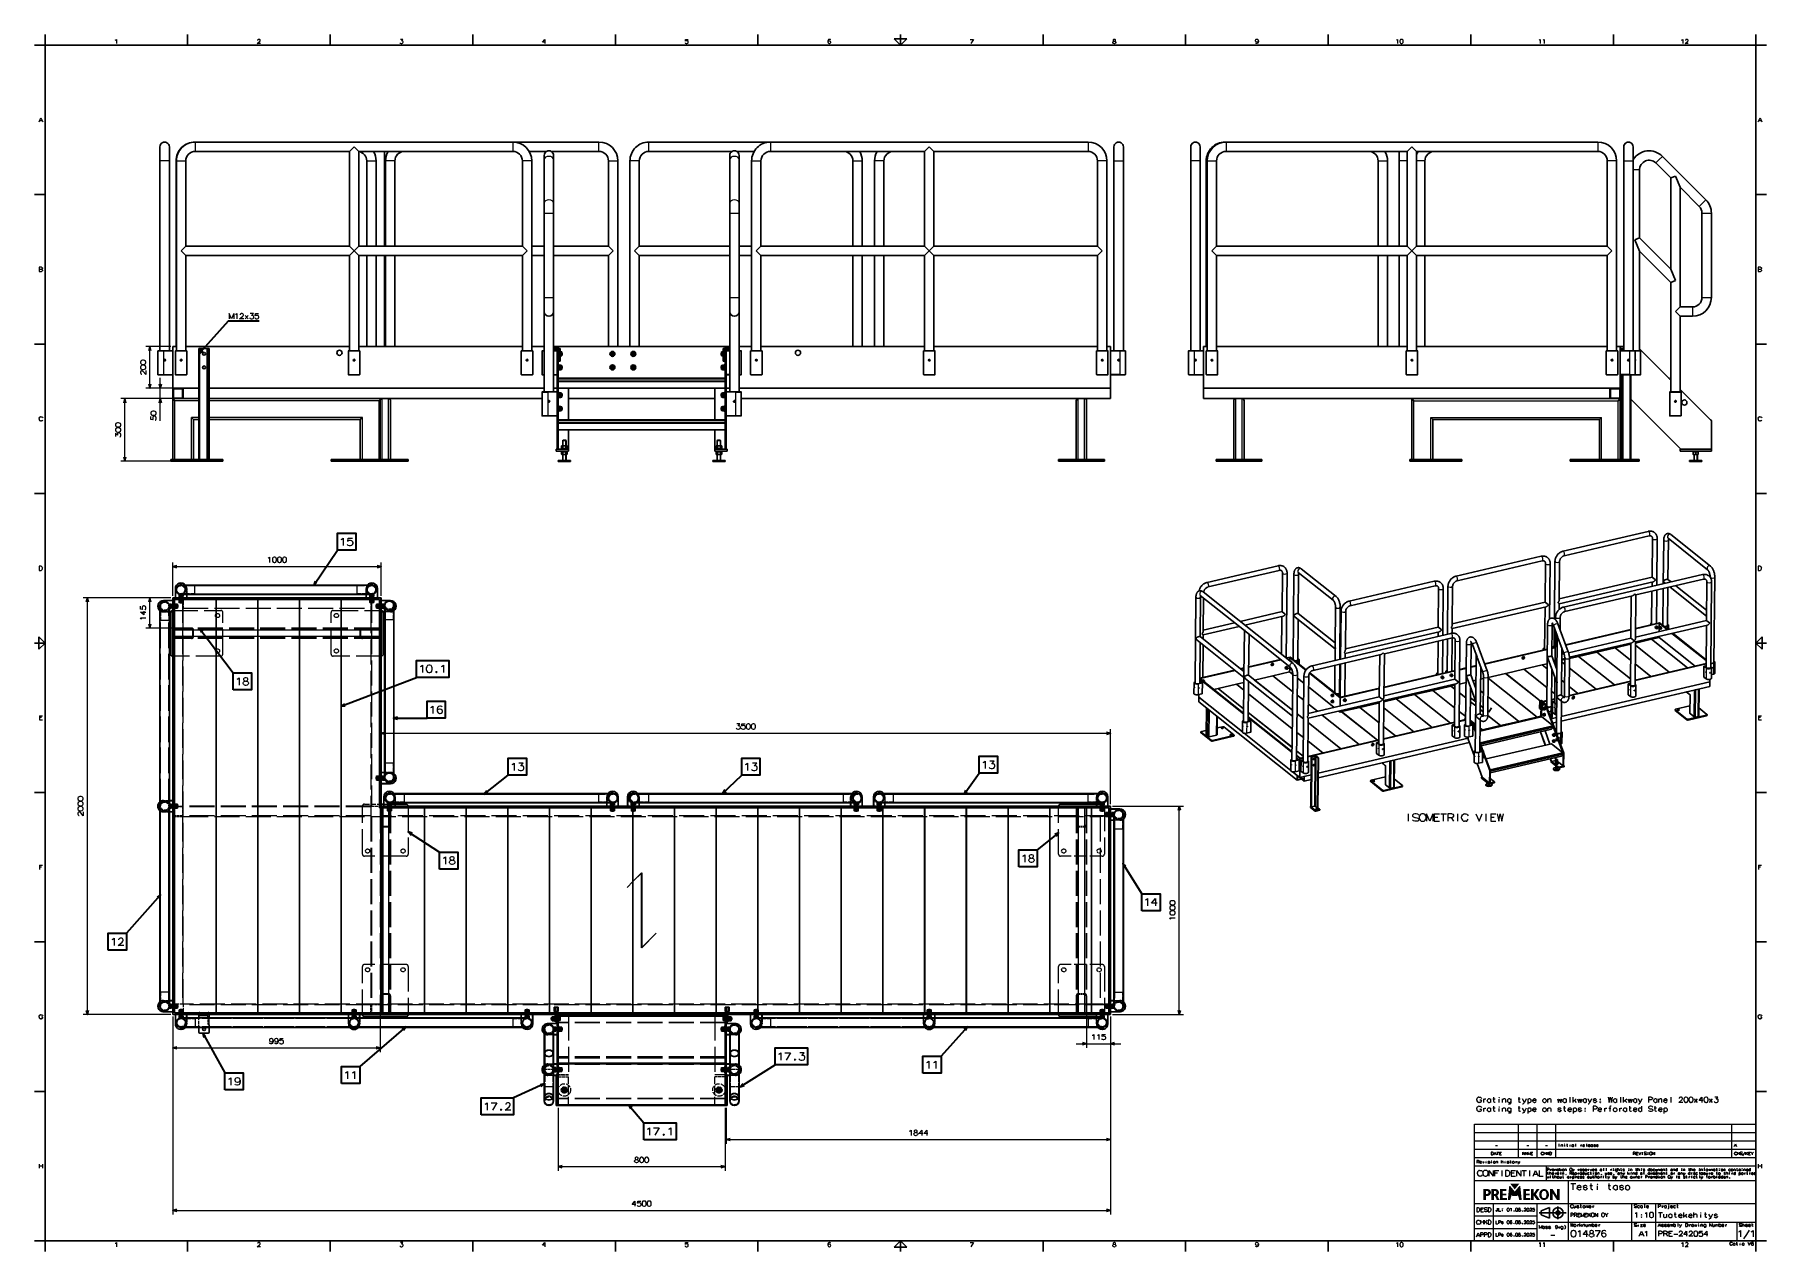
# Model space of a CAD drawing. Extents: x 5 to 836, y 5 to 589.
import ezdxf

# ---------------------------------------------------------------- set-up
doc = ezdxf.new("R2010")
doc.units = 0
for name, pattern in [('DASHDOT', [18.5, 12, -3, 0.5, -3]), ('DASHED', [15, 12, -3]), ('DASHSPACE', [30, 12, -18])]:
    doc.linetypes.add(name, pattern=pattern)

msp = doc.modelspace()

# ---------------------------------------------------------------- linework, layer by layer
at = {"color": 7, "lineweight": 25}
for p, q in [((10, 584), (5, 584)), ((10, 584), (10, 589)), ((831, 584), (10, 584)), ((10, 584), (10, 10)), ((78.42, 584), (78.42, 589)), ((146.83, 584), (146.83, 589)), ((215.25, 584), (215.25, 589)), ((283.67, 584), (283.67, 589)), ((352.08, 584), (352.08, 589)), ((420.5, 584), (417.5, 587)), ((417.5, 587), (423.5, 587)), ((420.5, 584), (420.5, 589)), ((420.5, 584), (423.5, 587)), ((488.92, 584), (488.92, 589)), ((557.33, 584), (557.33, 589)), ((625.75, 584), (625.75, 589)), ((694.17, 584), (694.17, 589)), ((762.58, 584), (762.58, 589)), ((831, 584), (831, 589)), ((831, 10), (831, 584)), ((831, 584), (836, 584)), ((65.14, 535.18), (65.14, 528.38)), ((69.64, 535.18), (69.64, 528.38)), ((81.93, 537.43), (82.09, 537.43)), ((234.49, 537.43), (82.09, 537.43)), ((156.04, 532.93), (82.09, 532.93)), ((158.29, 535.18), (156.04, 532.93)), ((156.04, 487.43), (156.04, 532.93)), ((160.54, 532.93), (158.29, 535.18)), ((160.54, 487.43), (160.54, 532.93)), ((234.49, 532.93), (160.54, 532.93)), ((172.94, 528.38), (172.94, 532.93)), ((234.49, 537.43), (275.82, 537.43)), ((242.31, 532.93), (250.67, 532.93)), ((252.91, 532.93), (275.82, 532.93)), ((299.72, 537.43), (358.09, 537.43)), ((299.72, 532.93), (339.67, 532.93)), ((341.91, 532.93), (350.27, 532.93)), ((510.49, 537.43), (358.09, 537.43)), ((432.04, 532.93), (358.09, 532.93)), ((434.29, 535.18), (432.04, 532.93)), ((432.04, 487.43), (432.04, 532.93)), ((436.54, 532.93), (434.29, 535.18)), ((436.54, 487.43), (436.54, 532.93)), ((510.49, 532.93), (436.54, 532.93)), ((522.94, 528.38), (522.94, 535.18)), ((527.44, 528.38), (527.44, 535.18)), ((559.76, 535.18), (559.76, 528.38)), ((564.26, 535.18), (564.26, 528.38)), ((576.26, 537.43), (576.71, 537.43)), ((755.11, 537.43), (576.71, 537.43)), ((663.66, 532.93), (576.71, 532.93)), ((659.76, 532.93), (659.76, 528.38)), ((665.91, 535.18), (663.66, 532.93)), ((663.66, 487.43), (663.66, 532.93)), ((668.16, 532.93), (665.91, 535.18)), ((755.11, 532.93), (668.16, 532.93)), ((668.16, 487.43), (668.16, 532.93)), ((767.56, 528.38), (767.56, 535.18)), ((772.06, 528.38), (772.06, 535.18)), ((65.14, 510.18), (65.14, 528.38)), ((69.64, 485.18), (69.64, 528.38)), ((72.88, 439.28), (72.88, 528.38)), ((73.04, 528.38), (73.04, 437.28)), ((77.54, 528.38), (77.54, 487.43)), ((164.38, 528.38), (164.38, 487.43)), ((168.88, 528.38), (168.88, 487.43)), ((172.94, 487.43), (172.94, 528.38)), ((173.37, 487.43), (173.37, 528.38)), ((177.87, 487.43), (177.87, 528.38)), ((239.04, 487.43), (239.04, 528.38)), ((243.54, 437.28), (243.54, 528.38)), ((249.54, 530.98), (249.54, 528.99)), ((249.54, 528.99), (249.54, 521.14)), ((254.04, 530.98), (254.04, 528.99)), ((254.04, 528.99), (254.04, 521.14)), ((280.37, 528.38), (280.37, 487.43)), ((284.87, 528.38), (284.87, 439.28)), ((290.67, 439.28), (290.67, 528.38)), ((295.17, 487.43), (295.17, 528.38)), ((338.54, 530.98), (338.54, 528.99)), ((338.54, 528.99), (338.54, 521.14)), ((343.04, 530.98), (343.04, 528.99)), ((343.04, 528.99), (343.04, 521.14)), ((349.04, 528.38), (349.04, 437.28)), ((353.54, 528.38), (353.54, 487.43)), ((397.67, 528.38), (397.67, 487.43)), ((402.17, 528.38), (402.17, 487.43)), ((408.04, 487.43), (408.04, 528.38)), ((412.54, 487.43), (412.54, 528.38)), ((515.04, 487.43), (515.04, 528.38)), ((519.54, 437.28), (519.54, 528.38)), ((522.94, 485.18), (522.94, 528.38)), ((527.44, 485.18), (527.44, 528.38)), ((559.76, 510.18), (559.76, 528.38)), ((564.26, 485.18), (564.26, 528.38)), ((567.21, 439.28), (567.21, 528.38)), ((567.66, 528.38), (567.66, 437.28)), ((572.16, 528.38), (572.16, 487.43)), ((649.71, 528.38), (649.71, 487.43)), ((654.21, 528.38), (654.21, 487.43)), ((659.76, 510.18), (659.76, 528.38)), ((672.16, 487.43), (672.16, 528.38)), ((759.66, 487.43), (759.66, 528.38)), ((764.16, 437.28), (764.16, 528.38)), ((767.56, 485.18), (767.56, 528.38)), ((772.06, 485.18), (772.06, 528.38)), ((775.16, 491.42), (775.16, 524.18)), ((782.93, 527.39), (790.11, 520.21)), ((786.11, 530.58), (806.96, 509.73)), ((249.54, 521.14), (249.54, 508.14)), ((254.04, 521.14), (254.04, 508.14)), ((338.54, 521.14), (338.54, 508.14)), ((343.04, 521.14), (343.04, 508.14)), ((792.36, 521.14), (790.11, 520.21)), ((790.11, 476.47), (790.11, 520.21)), ((794.61, 515.71), (792.36, 521.14)), ((794.61, 458.33), (794.61, 515.71)), ((794.61, 515.71), (803.78, 506.54)), ((10, 512.25), (5, 512.25)), ((65.14, 485.18), (65.14, 510.18)), ((249.54, 508.14), (249.54, 503.33)), ((254.04, 508.14), (254.04, 503.33)), ((338.54, 508.14), (338.54, 503.33)), ((343.04, 508.14), (343.04, 503.33)), ((559.76, 485.18), (559.76, 510.18)), ((659.76, 487.43), (659.76, 510.18)), ((831, 512.25), (836, 512.25)), ((249.54, 503.33), (249.54, 462.88)), ((254.04, 503.33), (254.04, 462.88)), ((338.54, 503.33), (338.54, 462.88)), ((343.04, 503.33), (343.04, 462.88)), ((805.11, 503.33), (805.11, 462.88)), ((809.61, 503.33), (809.61, 462.88)), ((772.91, 490.49), (775.16, 491.42)), ((775.16, 485.05), (772.91, 490.49)), ((775.16, 491.42), (790.11, 476.47)), ((65.14, 437.28), (65.14, 485.18)), ((69.64, 437.28), (69.64, 485.18)), ((77.54, 487.43), (75.29, 485.18)), ((77.54, 482.93), (75.29, 485.18)), ((156.04, 487.43), (77.54, 487.43)), ((156.04, 482.93), (77.54, 482.93)), ((77.54, 482.93), (77.54, 437.28)), ((158.29, 485.18), (156.04, 487.43)), ((158.29, 485.18), (156.04, 482.93)), ((156.04, 437.28), (156.04, 482.93)), ((158.29, 485.18), (160.54, 487.43)), ((158.29, 485.18), (160.54, 482.93)), ((239.04, 487.43), (160.54, 487.43)), ((239.04, 482.93), (160.54, 482.93)), ((160.54, 437.28), (160.54, 482.93)), ((164.38, 482.93), (164.38, 439.28)), ((168.88, 482.93), (168.88, 439.28)), ((172.94, 439.28), (172.94, 482.93)), ((173.37, 439.28), (173.37, 482.93)), ((177.87, 439.28), (177.87, 482.93)), ((239.04, 487.43), (241.29, 485.18)), ((239.04, 482.93), (241.29, 485.18)), ((239.04, 437.28), (239.04, 482.93)), ((243.54, 487.43), (249.54, 487.43)), ((243.54, 482.93), (249.54, 482.93)), ((254.04, 487.43), (280.37, 487.43)), ((254.04, 482.93), (280.37, 482.93)), ((280.37, 487.43), (282.62, 485.18)), ((282.62, 485.18), (280.37, 482.93)), ((280.37, 482.93), (280.37, 439.28)), ((295.17, 487.43), (292.92, 485.18)), ((292.92, 485.18), (295.17, 482.93)), ((295.17, 487.43), (338.54, 487.43)), ((295.17, 482.93), (338.54, 482.93)), ((295.17, 439.28), (295.17, 482.93)), ((343.04, 487.43), (349.04, 487.43)), ((343.04, 482.93), (349.04, 482.93)), ((353.54, 487.43), (351.29, 485.18)), ((353.54, 482.93), (351.29, 485.18)), ((432.04, 487.43), (353.54, 487.43)), ((432.04, 482.93), (353.54, 482.93)), ((353.54, 482.93), (353.54, 437.28)), ((397.67, 482.93), (397.67, 439.28)), ((402.17, 482.93), (402.17, 439.28)), ((408.04, 439.28), (408.04, 482.93)), ((412.54, 439.28), (412.54, 482.93)), ((434.29, 485.18), (432.04, 487.43)), ((434.29, 485.18), (432.04, 482.93)), ((432.04, 437.28), (432.04, 482.93)), ((434.29, 485.18), (436.54, 487.43)), ((434.29, 485.18), (436.54, 482.93)), ((515.04, 487.43), (436.54, 487.43)), ((515.04, 482.93), (436.54, 482.93)), ((436.54, 437.28), (436.54, 482.93)), ((515.04, 487.43), (517.29, 485.18)), ((515.04, 482.93), (517.29, 485.18)), ((515.04, 437.28), (515.04, 482.93)), ((522.94, 437.28), (522.94, 485.18)), ((527.44, 437.28), (527.44, 485.18)), ((559.76, 437.28), (559.76, 485.18)), ((564.26, 437.28), (564.26, 485.18)), ((569.91, 485.18), (572.16, 487.43)), ((572.16, 482.93), (569.91, 485.18)), ((663.66, 487.43), (572.16, 487.43)), ((572.16, 482.93), (572.16, 437.28)), ((663.66, 482.93), (572.16, 482.93)), ((649.71, 482.93), (649.71, 439.28)), ((654.21, 482.93), (654.21, 439.28)), ((659.76, 439.28), (659.76, 482.93)), ((665.91, 485.18), (663.66, 487.43)), ((663.66, 482.93), (665.91, 485.18)), ((663.66, 437.28), (663.66, 482.93)), ((665.91, 485.18), (668.16, 487.43)), ((668.16, 482.93), (665.91, 485.18)), ((759.66, 487.43), (668.16, 487.43)), ((759.66, 482.93), (668.16, 482.93)), ((668.16, 437.28), (668.16, 482.93)), ((672.16, 439.28), (672.16, 482.93)), ((761.91, 485.18), (759.66, 487.43)), ((759.66, 482.93), (761.91, 485.18)), ((759.66, 437.28), (759.66, 482.93)), ((767.56, 437.28), (767.56, 485.18)), ((772.06, 437.28), (772.06, 485.18)), ((775.16, 437.28), (775.16, 485.05)), ((775.16, 485.05), (790.11, 470.1)), ((790.11, 476.47), (792.36, 471.04)), ((792.36, 471.04), (790.11, 470.1)), ((790.11, 417.48), (790.11, 470.1)), ((249.54, 462.88), (249.54, 456.08)), ((254.04, 462.88), (254.04, 456.08)), ((338.54, 462.88), (338.54, 456.08)), ((343.04, 462.88), (343.04, 456.08)), ((792.36, 456.08), (794.61, 458.33)), ((800.56, 458.33), (794.61, 458.33)), ((249.54, 417.48), (249.54, 456.08)), ((254.04, 417.48), (254.04, 456.08)), ((338.54, 417.48), (338.54, 456.08)), ((343.04, 417.48), (343.04, 456.08)), ((794.61, 453.83), (792.36, 456.08)), ((800.56, 453.83), (794.61, 453.83)), ((794.61, 417.48), (794.61, 453.83)), ((10, 440.5), (5, 440.5)), ((831, 440.5), (836, 440.5)), ((64.09, 437.18), (64.09, 433.11)), ((64.09, 432.44), (64.09, 425.88)), ((64.19, 437.28), (66.84, 437.28)), ((71.29, 437.28), (66.84, 437.28)), ((71.29, 439.28), (71.29, 419.28)), ((73.04, 439.28), (71.29, 439.28)), ((72.54, 437.18), (72.54, 425.88)), ((72.64, 437.28), (77.94, 437.28)), ((156.04, 439.28), (77.54, 439.28)), ((78.04, 437.18), (78.04, 425.88)), ((83.79, 438.28), (84.14, 438.28)), ((83.79, 438.28), (83.79, 385.08)), ((84.14, 438.28), (87.59, 438.28)), ((87.59, 438.28), (88.29, 438.28)), ((88.29, 438.28), (88.64, 438.28)), ((88.29, 438.28), (88.29, 385.08)), ((88.79, 438.28), (88.64, 438.28)), ((88.79, 438.28), (88.79, 385.08)), ((155.54, 437.18), (155.54, 425.88)), ((155.64, 437.28), (160.94, 437.28)), ((239.04, 439.28), (160.54, 439.28)), ((161.04, 437.18), (161.04, 425.88)), ((238.54, 437.18), (238.54, 425.88)), ((238.64, 437.28), (243.94, 437.28)), ((249.54, 439.28), (243.54, 439.28)), ((244.04, 437.18), (244.04, 425.88)), ((248.49, 437.18), (248.49, 433.11)), ((248.49, 432.44), (248.49, 425.88)), ((248.59, 437.28), (249.54, 437.28)), ((254.29, 439.28), (254.04, 439.28)), ((254.46, 438.37), (254.04, 438.37)), ((254.46, 437.83), (254.04, 437.83)), ((255.69, 437.28), (254.04, 437.28)), ((254.29, 439.28), (254.29, 438.37)), ((254.89, 439.28), (254.29, 439.28)), ((254.54, 438.23), (254.46, 438.37)), ((254.54, 437.28), (254.54, 438.48)), ((254.54, 438.48), (254.79, 438.48)), ((254.79, 437.28), (254.79, 438.48)), ((254.89, 437.86), (254.79, 437.86)), ((254.89, 439.28), (254.89, 439.08)), ((255.69, 439.28), (254.89, 439.28)), ((254.89, 437.28), (254.89, 439.08)), ((255.69, 403.68), (255.69, 439.28)), ((255.69, 439.28), (256.29, 439.28)), ((256.29, 439.28), (336.29, 439.28)), ((256.29, 424.08), (256.29, 439.28)), ((256.29, 438.48), (256.44, 438.48)), ((256.29, 436.36), (256.49, 436.36)), ((256.29, 435.19), (256.49, 435.19)), ((256.29, 434.48), (256.44, 434.48)), ((256.44, 437.28), (256.44, 438.48)), ((256.44, 438.11), (256.5, 438.11)), ((256.44, 436.36), (256.44, 437.28)), ((256.44, 436.45), (256.49, 436.45)), ((256.44, 433.28), (256.44, 434.48)), ((256.44, 434.11), (256.5, 434.11)), ((256.44, 432.08), (256.44, 433.28)), ((256.44, 432.45), (256.5, 432.45)), ((256.49, 436.98), (256.49, 435.78)), ((256.74, 436.98), (256.49, 436.98)), ((256.49, 435.78), (256.49, 434.58)), ((256.74, 434.58), (256.49, 434.58)), ((256.5, 438.32), (257.13, 438.32)), ((256.5, 438.32), (256.5, 437.8)), ((256.5, 437.8), (257.13, 437.8)), ((256.5, 437.8), (256.5, 436.98)), ((256.5, 434.32), (257.13, 434.32)), ((256.5, 434.32), (256.5, 433.8)), ((256.5, 433.8), (257.13, 433.8)), ((256.5, 433.8), (256.5, 432.76)), ((256.5, 432.76), (257.13, 432.76)), ((256.5, 432.76), (256.5, 432.24)), ((256.5, 432.24), (257.13, 432.24)), ((256.74, 436.98), (256.74, 435.78)), ((256.74, 436.73), (256.82, 436.87)), ((256.74, 436.76), (256.76, 436.76)), ((256.74, 435.78), (256.74, 434.58)), ((256.74, 434.82), (256.82, 434.68)), ((256.82, 436.87), (257.46, 436.87)), ((256.82, 436.33), (257.46, 436.33)), ((256.82, 435.23), (257.46, 435.23)), ((256.82, 434.68), (257.46, 434.68)), ((257.21, 438.18), (257.13, 438.32)), ((257.21, 434.18), (257.13, 434.32)), ((257.21, 432.38), (257.13, 432.24)), ((257.21, 438.18), (257.21, 436.87)), ((257.21, 434.18), (257.21, 432.49)), ((257.21, 432.49), (257.21, 432.38)), ((257.54, 436.73), (257.46, 436.87)), ((257.54, 434.82), (257.46, 434.68)), ((257.54, 436.65), (257.54, 436.73)), ((257.54, 436.73), (257.91, 436.73)), ((257.54, 436.65), (257.54, 436.6)), ((257.54, 436.6), (257.54, 436.55)), ((257.54, 435.87), (257.54, 436.55)), ((257.54, 435.87), (257.54, 435.78)), ((257.54, 435.78), (257.54, 435.68)), ((257.54, 435), (257.54, 435.68)), ((257.54, 435), (257.54, 434.95)), ((257.54, 434.95), (257.54, 434.91)), ((257.54, 434.82), (257.54, 434.91)), ((257.54, 434.83), (257.91, 434.83)), ((257.94, 435.78), (257.94, 436.69)), ((258.09, 436.19), (257.94, 436.34)), ((257.94, 434.86), (257.94, 435.78)), ((258.09, 435.37), (257.94, 435.22)), ((258.09, 435.78), (258.09, 436.19)), ((258.09, 435.37), (258.09, 435.78)), ((281.73, 436.55), (281.34, 436.33)), ((281.34, 435.87), (281.34, 436.33)), ((281.34, 435.87), (281.34, 435.78)), ((281.34, 435.78), (281.34, 435.68)), ((281.34, 435.68), (281.34, 435.23)), ((281.73, 435), (281.34, 435.23)), ((281.82, 436.6), (281.73, 436.55)), ((281.73, 435), (281.82, 434.95)), ((281.9, 436.65), (281.82, 436.6)), ((281.82, 434.95), (281.9, 434.91)), ((281.9, 436.65), (282.29, 436.87)), ((281.9, 434.91), (282.29, 434.68)), ((282.68, 436.65), (282.29, 436.87)), ((282.68, 434.91), (282.29, 434.68)), ((282.77, 436.6), (282.68, 436.65)), ((282.68, 434.91), (282.77, 434.95)), ((282.85, 436.55), (282.77, 436.6)), ((282.77, 434.95), (282.85, 435)), ((282.85, 436.55), (283.24, 436.33)), ((282.85, 435), (283.24, 435.23)), ((283.24, 435.87), (283.24, 436.33)), ((283.24, 435.78), (283.24, 435.87)), ((283.24, 435.68), (283.24, 435.78)), ((283.24, 435.68), (283.24, 435.23)), ((291.73, 436.55), (291.34, 436.33)), ((291.34, 435.87), (291.34, 436.33)), ((291.34, 435.87), (291.34, 435.78)), ((291.34, 435.78), (291.34, 435.68)), ((291.34, 435.68), (291.34, 435.23)), ((291.73, 435), (291.34, 435.23)), ((291.82, 436.6), (291.73, 436.55)), ((291.73, 435), (291.82, 434.95)), ((291.9, 436.65), (291.82, 436.6)), ((291.82, 434.95), (291.9, 434.91)), ((291.9, 436.65), (292.29, 436.87)), ((291.9, 434.91), (292.29, 434.68)), ((292.68, 436.65), (292.29, 436.87)), ((292.68, 434.91), (292.29, 434.68)), ((292.77, 436.6), (292.68, 436.65)), ((292.68, 434.91), (292.77, 434.95)), ((292.85, 436.55), (292.77, 436.6)), ((292.77, 434.95), (292.85, 435)), ((292.85, 436.55), (293.24, 436.33)), ((292.85, 435), (293.24, 435.23)), ((293.24, 435.87), (293.24, 436.33)), ((293.24, 435.78), (293.24, 435.87)), ((293.24, 435.68), (293.24, 435.78)), ((293.24, 435.68), (293.24, 435.23)), ((334.49, 436.19), (334.64, 436.34)), ((334.49, 436.19), (334.49, 435.78)), ((334.49, 435.78), (334.49, 435.37)), ((334.49, 435.37), (334.64, 435.22)), ((334.64, 436.69), (334.64, 435.78)), ((334.64, 435.78), (334.64, 434.86)), ((335.04, 436.73), (334.68, 436.73)), ((335.04, 434.83), (334.68, 434.83)), ((335.04, 436.73), (335.12, 436.87)), ((335.04, 436.73), (335.04, 436.65)), ((335.04, 436.6), (335.04, 436.65)), ((335.04, 436.55), (335.04, 436.6)), ((335.04, 436.55), (335.04, 435.87)), ((335.04, 435.78), (335.04, 435.87)), ((335.04, 435.68), (335.04, 435.78)), ((335.04, 435.68), (335.04, 435)), ((335.04, 434.95), (335.04, 435)), ((335.04, 434.91), (335.04, 434.95)), ((335.04, 434.91), (335.04, 434.82)), ((335.04, 434.82), (335.12, 434.68)), ((335.76, 436.87), (335.12, 436.87)), ((335.76, 436.33), (335.12, 436.33)), ((335.76, 435.23), (335.12, 435.23)), ((335.76, 434.68), (335.12, 434.68)), ((335.37, 438.18), (335.45, 438.32)), ((335.37, 438.07), (335.37, 438.18)), ((335.37, 436.87), (335.37, 438.07)), ((335.37, 434.18), (335.45, 434.32)), ((335.37, 434.07), (335.37, 434.18)), ((335.37, 432.38), (335.37, 434.07)), ((335.37, 432.38), (335.45, 432.24)), ((336.08, 438.32), (335.45, 438.32)), ((336.08, 437.8), (335.45, 437.8)), ((336.08, 434.32), (335.45, 434.32)), ((336.08, 433.8), (335.45, 433.8)), ((336.08, 432.76), (335.45, 432.76)), ((336.08, 432.24), (335.45, 432.24)), ((335.84, 436.73), (335.76, 436.87)), ((335.84, 434.82), (335.76, 434.68)), ((335.84, 436.76), (335.83, 436.76)), ((335.84, 435.78), (335.84, 436.98)), ((335.84, 436.98), (336.09, 436.98)), ((335.84, 434.58), (335.84, 435.78)), ((335.84, 434.58), (336.09, 434.58)), ((336.08, 437.8), (336.08, 438.32)), ((336.14, 438.11), (336.08, 438.11)), ((336.08, 436.98), (336.08, 437.8)), ((336.08, 433.8), (336.08, 434.32)), ((336.14, 434.11), (336.08, 434.11)), ((336.08, 432.76), (336.08, 433.8)), ((336.08, 432.24), (336.08, 432.76)), ((336.14, 432.45), (336.08, 432.45)), ((336.09, 435.78), (336.09, 436.98)), ((336.14, 436.45), (336.09, 436.45)), ((336.29, 436.36), (336.09, 436.36)), ((336.09, 434.58), (336.09, 435.78)), ((336.29, 435.19), (336.09, 435.19)), ((336.14, 438.48), (336.14, 437.28)), ((336.29, 438.48), (336.14, 438.48)), ((336.14, 437.28), (336.14, 436.36)), ((336.14, 434.48), (336.14, 433.28)), ((336.29, 434.48), (336.14, 434.48)), ((336.14, 433.28), (336.14, 432.08)), ((336.29, 424.08), (336.29, 439.28)), ((336.89, 439.28), (336.29, 439.28)), ((336.89, 403.68), (336.89, 439.28)), ((337.69, 439.28), (336.89, 439.28)), ((338.54, 437.28), (336.89, 437.28)), ((337.69, 439.28), (337.69, 439.08)), ((338.29, 439.28), (337.69, 439.28)), ((337.69, 437.28), (337.69, 439.08)), ((337.69, 437.86), (337.79, 437.86)), ((337.79, 438.48), (337.79, 437.28)), ((338.04, 438.48), (337.79, 438.48)), ((338.04, 438.48), (338.04, 437.28)), ((338.04, 438.23), (338.12, 438.37)), ((338.12, 438.37), (338.54, 438.37)), ((338.12, 437.83), (338.54, 437.83)), ((338.54, 439.28), (338.29, 439.28)), ((338.29, 438.37), (338.29, 439.28)), ((349.04, 439.28), (343.04, 439.28)), ((343.04, 437.28), (343.99, 437.28)), ((344.09, 437.18), (344.09, 433.11)), ((344.09, 432.44), (344.09, 425.88)), ((348.54, 437.18), (348.54, 425.88)), ((348.64, 437.28), (353.94, 437.28)), ((432.04, 439.28), (353.54, 439.28)), ((354.04, 437.18), (354.04, 425.88)), ((431.54, 437.18), (431.54, 425.88)), ((431.64, 437.28), (436.94, 437.28)), ((515.04, 439.28), (436.54, 439.28)), ((437.04, 437.18), (437.04, 425.88)), ((514.54, 437.18), (514.54, 425.88)), ((514.64, 437.28), (519.94, 437.28)), ((521.29, 439.28), (519.54, 439.28)), ((520.04, 437.18), (520.04, 425.88)), ((521.29, 439.28), (521.29, 419.28)), ((525.74, 437.28), (521.29, 437.28)), ((525.74, 437.28), (528.39, 437.28)), ((528.49, 437.18), (528.49, 433.11)), ((528.49, 432.44), (528.49, 425.88)), ((558.71, 437.18), (558.71, 433.11)), ((558.71, 432.44), (558.71, 425.88)), ((558.81, 437.28), (561.46, 437.28)), ((565.91, 437.28), (561.46, 437.28)), ((567.66, 439.28), (565.91, 439.28)), ((565.91, 439.28), (565.91, 419.28)), ((567.16, 437.18), (567.16, 425.88)), ((567.26, 437.28), (572.56, 437.28)), ((663.66, 439.28), (572.16, 439.28)), ((572.66, 437.18), (572.66, 425.88)), ((663.16, 437.18), (663.16, 425.88)), ((663.26, 437.28), (668.56, 437.28)), ((759.66, 439.28), (668.16, 439.28)), ((668.66, 437.18), (668.66, 425.88)), ((759.16, 437.18), (759.16, 425.88)), ((759.26, 437.28), (764.56, 437.28)), ((765.91, 439.28), (764.16, 439.28)), ((764.66, 437.18), (764.66, 425.88)), ((765.91, 439.28), (765.91, 419.28)), ((765.91, 439.28), (767.56, 439.28)), ((766.06, 438.28), (765.91, 438.28)), ((770.36, 437.28), (765.91, 437.28)), ((766.06, 438.28), (766.41, 438.28)), ((766.41, 438.28), (767.11, 438.28)), ((766.41, 438.28), (766.41, 437.28)), ((767.56, 438.28), (767.11, 438.28)), ((770.36, 437.28), (773.01, 437.28)), ((773.01, 437.28), (775.56, 437.28)), ((773.11, 437.18), (773.11, 433.11)), ((773.11, 432.44), (773.11, 425.88)), ((790.11, 423.18), (775.16, 438.13)), ((775.66, 437.18), (775.66, 425.88)), ((64.19, 425.78), (66.84, 425.78)), ((66.84, 425.78), (71.29, 425.78)), ((72.64, 425.78), (77.94, 425.78)), ((155.64, 425.78), (160.94, 425.78)), ((238.64, 425.78), (243.94, 425.78)), ((248.59, 425.78), (249.54, 425.78)), ((254.04, 425.78), (255.69, 425.78)), ((256.29, 432.08), (256.44, 432.08)), ((256.29, 429.86), (256.49, 429.86)), ((256.29, 428.69), (256.49, 428.69)), ((256.29, 424.08), (256.29, 423.68)), ((336.29, 424.08), (256.29, 424.08)), ((256.49, 430.48), (256.49, 429.28)), ((256.74, 430.48), (256.49, 430.48)), ((256.49, 429.28), (256.49, 428.08)), ((256.74, 428.08), (256.49, 428.08)), ((256.74, 430.48), (256.74, 429.28)), ((256.74, 430.23), (256.82, 430.37)), ((256.74, 429.28), (256.74, 428.08)), ((256.74, 428.32), (256.82, 428.18)), ((256.82, 430.37), (257.46, 430.37)), ((256.82, 429.83), (257.46, 429.83)), ((256.82, 428.73), (257.46, 428.73)), ((256.82, 428.18), (257.46, 428.18)), ((257.54, 430.23), (257.46, 430.37)), ((257.54, 428.32), (257.46, 428.18)), ((257.54, 430.15), (257.54, 430.23)), ((257.54, 430.23), (257.91, 430.23)), ((257.54, 430.15), (257.54, 430.1)), ((257.54, 430.1), (257.54, 430.05)), ((257.54, 429.37), (257.54, 430.05)), ((257.54, 429.37), (257.54, 429.28)), ((257.54, 429.28), (257.54, 429.18)), ((257.54, 428.5), (257.54, 429.18)), ((257.54, 428.5), (257.54, 428.45)), ((257.54, 428.45), (257.54, 428.41)), ((257.54, 428.32), (257.54, 428.41)), ((257.54, 428.33), (257.91, 428.33)), ((257.94, 429.28), (257.94, 430.19)), ((258.09, 429.69), (257.94, 429.84)), ((257.94, 428.36), (257.94, 429.28)), ((258.09, 428.87), (257.94, 428.72)), ((258.09, 429.28), (258.09, 429.69)), ((258.09, 428.87), (258.09, 429.28)), ((281.73, 430.05), (281.34, 429.83)), ((281.34, 429.37), (281.34, 429.83)), ((281.34, 429.37), (281.34, 429.28)), ((281.34, 429.28), (281.34, 429.18)), ((281.34, 429.18), (281.34, 428.73)), ((281.73, 428.5), (281.34, 428.73)), ((281.82, 430.1), (281.73, 430.05)), ((281.73, 428.5), (281.82, 428.45)), ((281.9, 430.15), (281.82, 430.1)), ((281.82, 428.45), (281.9, 428.41)), ((281.9, 430.15), (282.29, 430.37)), ((281.9, 428.41), (282.29, 428.18)), ((282.68, 430.15), (282.29, 430.37)), ((282.68, 428.41), (282.29, 428.18)), ((282.77, 430.1), (282.68, 430.15)), ((282.68, 428.41), (282.77, 428.45)), ((282.85, 430.05), (282.77, 430.1)), ((282.77, 428.45), (282.85, 428.5)), ((282.85, 430.05), (283.24, 429.83)), ((282.85, 428.5), (283.24, 428.73)), ((283.24, 429.37), (283.24, 429.83)), ((283.24, 429.28), (283.24, 429.37)), ((283.24, 429.18), (283.24, 429.28)), ((283.24, 429.18), (283.24, 428.73)), ((291.73, 430.05), (291.34, 429.83)), ((291.34, 429.37), (291.34, 429.83)), ((291.34, 429.37), (291.34, 429.28)), ((291.34, 429.28), (291.34, 429.18)), ((291.34, 429.18), (291.34, 428.73)), ((291.73, 428.5), (291.34, 428.73)), ((291.82, 430.1), (291.73, 430.05)), ((291.73, 428.5), (291.82, 428.45)), ((291.9, 430.15), (291.82, 430.1)), ((291.82, 428.45), (291.9, 428.41)), ((291.9, 430.15), (292.29, 430.37)), ((291.9, 428.41), (292.29, 428.18)), ((292.68, 430.15), (292.29, 430.37)), ((292.68, 428.41), (292.29, 428.18)), ((292.77, 430.1), (292.68, 430.15)), ((292.68, 428.41), (292.77, 428.45)), ((292.85, 430.05), (292.77, 430.1)), ((292.77, 428.45), (292.85, 428.5)), ((292.85, 430.05), (293.24, 429.83)), ((292.85, 428.5), (293.24, 428.73)), ((293.24, 429.37), (293.24, 429.83)), ((293.24, 429.28), (293.24, 429.37)), ((293.24, 429.18), (293.24, 429.28)), ((293.24, 429.18), (293.24, 428.73)), ((334.49, 429.69), (334.64, 429.84)), ((334.49, 429.69), (334.49, 429.28)), ((334.49, 429.28), (334.49, 428.87)), ((334.49, 428.87), (334.64, 428.72)), ((334.64, 430.19), (334.64, 429.28)), ((334.64, 429.28), (334.64, 428.36)), ((335.04, 430.23), (334.68, 430.23)), ((335.04, 428.33), (334.68, 428.33)), ((335.04, 430.23), (335.12, 430.37)), ((335.04, 430.23), (335.04, 430.15)), ((335.04, 430.1), (335.04, 430.15)), ((335.04, 430.05), (335.04, 430.1)), ((335.04, 430.05), (335.04, 429.37)), ((335.04, 429.28), (335.04, 429.37)), ((335.04, 429.18), (335.04, 429.28)), ((335.04, 429.18), (335.04, 428.5)), ((335.04, 428.45), (335.04, 428.5)), ((335.04, 428.41), (335.04, 428.45)), ((335.04, 428.41), (335.04, 428.32)), ((335.04, 428.32), (335.12, 428.18)), ((335.76, 430.37), (335.12, 430.37)), ((335.76, 429.83), (335.12, 429.83)), ((335.76, 428.73), (335.12, 428.73)), ((335.76, 428.18), (335.12, 428.18)), ((335.84, 430.23), (335.76, 430.37)), ((335.84, 428.32), (335.76, 428.18)), ((335.84, 429.28), (335.84, 430.48)), ((335.84, 430.48), (336.09, 430.48)), ((335.84, 428.08), (335.84, 429.28)), ((335.84, 428.08), (336.09, 428.08)), ((336.09, 429.28), (336.09, 430.48)), ((336.29, 429.86), (336.09, 429.86)), ((336.09, 428.08), (336.09, 429.28)), ((336.29, 428.69), (336.09, 428.69)), ((336.29, 432.08), (336.14, 432.08)), ((336.29, 424.08), (336.29, 423.68)), ((338.54, 425.78), (336.89, 425.78)), ((343.04, 425.78), (343.99, 425.78)), ((348.64, 425.78), (353.94, 425.78)), ((431.64, 425.78), (436.94, 425.78)), ((514.64, 425.78), (519.94, 425.78)), ((525.74, 425.78), (521.29, 425.78)), ((525.74, 425.78), (528.39, 425.78)), ((558.81, 425.78), (561.46, 425.78)), ((561.46, 425.78), (565.91, 425.78)), ((567.26, 425.78), (572.56, 425.78)), ((663.26, 425.78), (668.56, 425.78)), ((759.26, 425.78), (764.56, 425.78)), ((770.36, 425.78), (765.91, 425.78)), ((766.41, 425.78), (766.41, 385.08)), ((770.36, 425.78), (773.01, 425.78)), ((770.91, 425.78), (770.91, 385.08)), ((773.01, 425.78), (775.56, 425.78)), ((83.79, 419.28), (71.29, 419.28)), ((71.29, 414.28), (71.29, 419.28)), ((71.59, 414.58), (71.59, 418.98)), ((71.59, 418.98), (75.99, 418.98)), ((75.99, 418.98), (75.99, 414.58)), ((83.79, 419.28), (76.29, 419.28)), ((76.29, 414.28), (76.29, 419.28)), ((249.54, 419.28), (88.79, 419.28)), ((249.54, 419.28), (88.79, 419.28)), ((248.49, 417.38), (248.49, 413.31)), ((248.59, 417.48), (251.24, 417.48)), ((255.69, 417.48), (251.24, 417.48)), ((255.69, 419.28), (254.04, 419.28)), ((255.69, 419.28), (254.04, 419.28)), ((256.29, 404.08), (256.29, 423.68)), ((336.29, 419.25), (256.29, 419.25)), ((256.29, 416.56), (256.49, 416.56)), ((256.49, 417.18), (256.49, 415.98)), ((256.74, 417.18), (256.49, 417.18)), ((256.49, 415.98), (256.49, 414.78)), ((256.74, 417.18), (256.74, 415.98)), ((256.74, 416.93), (256.82, 417.07)), ((256.74, 415.98), (256.74, 414.78)), ((256.82, 417.07), (257.46, 417.07)), ((256.82, 416.53), (257.46, 416.53)), ((257.54, 416.93), (257.46, 417.07)), ((257.54, 416.85), (257.54, 416.93)), ((257.54, 416.93), (257.91, 416.93)), ((257.54, 416.85), (257.54, 416.8)), ((257.54, 416.8), (257.54, 416.75)), ((257.54, 416.08), (257.54, 416.75)), ((257.54, 416.08), (257.54, 415.98)), ((257.54, 415.98), (257.54, 415.88)), ((257.54, 415.2), (257.54, 415.88)), ((257.94, 415.98), (257.94, 416.89)), ((258.09, 416.39), (257.94, 416.54)), ((257.94, 415.06), (257.94, 415.98)), ((258.09, 415.57), (257.94, 415.42)), ((258.09, 415.98), (258.09, 416.39)), ((258.09, 415.57), (258.09, 415.98)), ((261.19, 419.25), (261.19, 404.08)), ((331.39, 419.25), (331.39, 404.08)), ((334.49, 416.39), (334.64, 416.54)), ((334.49, 416.39), (334.49, 415.98)), ((334.49, 415.98), (334.49, 415.57)), ((334.49, 415.57), (334.64, 415.42)), ((334.64, 416.89), (334.64, 415.98)), ((334.64, 415.98), (334.64, 415.06)), ((335.04, 416.93), (334.68, 416.93)), ((335.04, 416.93), (335.12, 417.07)), ((335.04, 416.93), (335.04, 416.85)), ((335.04, 416.8), (335.04, 416.85)), ((335.04, 416.75), (335.04, 416.8)), ((335.04, 416.75), (335.04, 416.08)), ((335.04, 415.98), (335.04, 416.08)), ((335.04, 415.88), (335.04, 415.98)), ((335.04, 415.88), (335.04, 415.2)), ((335.76, 417.07), (335.12, 417.07)), ((335.76, 416.53), (335.12, 416.53)), ((335.84, 416.93), (335.76, 417.07)), ((335.84, 415.98), (335.84, 417.18)), ((335.84, 417.18), (336.09, 417.18)), ((335.84, 414.78), (335.84, 415.98)), ((336.09, 415.98), (336.09, 417.18)), ((336.29, 416.56), (336.09, 416.56)), ((336.09, 414.78), (336.09, 415.98)), ((336.29, 404.08), (336.29, 423.68)), ((338.54, 419.28), (336.89, 419.28)), ((338.54, 419.28), (336.89, 419.28)), ((341.34, 417.48), (336.89, 417.48)), ((341.34, 417.48), (343.99, 417.48)), ((521.29, 419.28), (343.04, 419.28)), ((521.29, 419.28), (343.04, 419.28)), ((344.09, 417.38), (344.09, 413.31)), ((521.29, 419.28), (521.29, 414.28)), ((765.91, 419.28), (565.91, 419.28)), ((760.91, 419.28), (565.91, 419.28)), ((565.91, 414.28), (565.91, 419.28)), ((760.91, 414.28), (760.91, 419.28)), ((761.21, 414.58), (761.21, 418.98)), ((765.61, 418.98), (761.21, 418.98)), ((765.61, 418.98), (765.61, 414.58)), ((765.91, 414.28), (765.91, 419.28)), ((789.61, 417.38), (789.61, 406.08)), ((789.71, 417.48), (795.01, 417.48)), ((809.61, 403.68), (794.61, 418.68)), ((795.11, 417.38), (795.11, 406.08)), ((71.29, 414.28), (76.29, 414.28)), ((71.29, 414.28), (72.29, 413.28)), ((71.29, 385.08), (71.29, 414.28)), ((71.59, 414.58), (75.99, 414.58)), ((83.79, 414.28), (76.29, 414.28)), ((248.49, 414.28), (88.79, 414.28)), ((171.29, 414.28), (170.29, 413.28)), ((170.79, 385.08), (170.79, 413.28)), ((171.29, 414.14), (171.29, 414.28)), ((171.79, 414.28), (174.79, 414.28)), ((175.79, 385.08), (175.79, 413.28)), ((248.49, 412.65), (248.49, 406.08)), ((256.29, 415.39), (256.49, 415.39)), ((256.29, 410.06), (256.49, 410.06)), ((256.29, 408.89), (256.49, 408.89)), ((256.74, 414.78), (256.49, 414.78)), ((256.49, 410.68), (256.49, 409.48)), ((256.74, 410.68), (256.49, 410.68)), ((256.49, 409.48), (256.49, 408.28)), ((256.74, 408.28), (256.49, 408.28)), ((256.74, 415.02), (256.82, 414.88)), ((256.74, 410.68), (256.74, 409.48)), ((256.74, 410.43), (256.82, 410.57)), ((256.74, 409.48), (256.74, 408.28)), ((256.74, 408.52), (256.82, 408.38)), ((256.82, 415.43), (257.46, 415.43)), ((256.82, 414.88), (257.46, 414.88)), ((256.82, 410.57), (257.46, 410.57)), ((256.82, 410.03), (257.46, 410.03)), ((256.82, 408.93), (257.46, 408.93)), ((256.82, 408.38), (257.46, 408.38)), ((257.54, 415.02), (257.46, 414.88)), ((257.54, 410.43), (257.46, 410.57)), ((257.54, 408.52), (257.46, 408.38)), ((257.54, 415.2), (257.54, 415.15)), ((257.54, 415.15), (257.54, 415.11)), ((257.54, 415.02), (257.54, 415.11)), ((257.54, 415.03), (257.91, 415.03)), ((257.54, 410.35), (257.54, 410.43)), ((257.54, 410.43), (257.91, 410.43)), ((257.54, 410.35), (257.54, 410.3)), ((257.54, 410.3), (257.54, 410.25)), ((257.54, 409.58), (257.54, 410.25)), ((257.54, 409.58), (257.54, 409.48)), ((257.54, 409.48), (257.54, 409.38)), ((257.54, 408.7), (257.54, 409.38)), ((257.54, 408.7), (257.54, 408.65)), ((257.54, 408.65), (257.54, 408.61)), ((257.54, 408.52), (257.54, 408.61)), ((257.54, 408.53), (257.91, 408.53)), ((257.94, 409.48), (257.94, 410.39)), ((258.09, 409.89), (257.94, 410.04)), ((257.94, 408.56), (257.94, 409.48)), ((258.09, 409.07), (257.94, 408.92)), ((258.09, 409.48), (258.09, 409.89)), ((258.09, 409.07), (258.09, 409.48)), ((331.39, 414.28), (261.19, 414.28)), ((334.49, 409.89), (334.64, 410.04)), ((334.49, 409.89), (334.49, 409.48)), ((334.49, 409.48), (334.49, 409.07)), ((334.49, 409.07), (334.64, 408.92)), ((334.64, 410.39), (334.64, 409.48)), ((334.64, 409.48), (334.64, 408.56)), ((335.04, 415.03), (334.68, 415.03)), ((335.04, 410.43), (334.68, 410.43)), ((335.04, 408.53), (334.68, 408.53)), ((335.04, 415.15), (335.04, 415.2)), ((335.04, 415.11), (335.04, 415.15)), ((335.04, 415.11), (335.04, 415.02)), ((335.04, 415.02), (335.12, 414.88)), ((335.04, 410.43), (335.12, 410.57)), ((335.04, 410.43), (335.04, 410.35)), ((335.04, 410.3), (335.04, 410.35)), ((335.04, 410.25), (335.04, 410.3)), ((335.04, 410.25), (335.04, 409.58)), ((335.04, 409.48), (335.04, 409.58)), ((335.04, 409.38), (335.04, 409.48)), ((335.04, 409.38), (335.04, 408.7)), ((335.04, 408.65), (335.04, 408.7)), ((335.04, 408.61), (335.04, 408.65)), ((335.04, 408.61), (335.04, 408.52)), ((335.04, 408.52), (335.12, 408.38)), ((335.76, 415.43), (335.12, 415.43)), ((335.76, 414.88), (335.12, 414.88)), ((335.76, 410.57), (335.12, 410.57)), ((335.76, 410.03), (335.12, 410.03)), ((335.76, 408.93), (335.12, 408.93)), ((335.76, 408.38), (335.12, 408.38)), ((335.84, 415.02), (335.76, 414.88)), ((335.84, 410.43), (335.76, 410.57)), ((335.84, 408.52), (335.76, 408.38)), ((335.84, 414.78), (336.09, 414.78)), ((335.84, 409.48), (335.84, 410.68)), ((335.84, 410.68), (336.09, 410.68)), ((335.84, 408.28), (335.84, 409.48)), ((335.84, 408.28), (336.09, 408.28)), ((336.29, 415.39), (336.09, 415.39)), ((336.09, 409.48), (336.09, 410.68)), ((336.29, 410.06), (336.09, 410.06)), ((336.09, 408.28), (336.09, 409.48)), ((336.29, 408.89), (336.09, 408.89)), ((521.29, 414.28), (344.09, 414.28)), ((344.09, 412.65), (344.09, 406.08)), ((504.83, 385.08), (504.83, 413.28)), ((505.83, 414.28), (508.83, 414.28)), ((509.83, 385.08), (509.83, 413.28)), ((565.91, 414.28), (760.91, 414.28)), ((580.41, 385.08), (580.41, 413.28)), ((581.41, 414.28), (584.41, 414.28)), ((585.41, 385.08), (585.41, 413.28)), ((665.91, 414.28), (666.91, 413.28)), ((665.91, 385.08), (665.91, 414.28)), ((765.91, 414.28), (760.91, 414.28)), ((761.21, 414.58), (765.61, 414.58)), ((765.91, 414.28), (764.91, 413.28)), ((765.91, 414.28), (765.91, 385.08)), ((770.91, 414.09), (794.93, 390.08)), ((81.29, 404.28), (80.29, 405.28)), ((83.79, 404.28), (81.29, 404.28)), ((81.29, 385.08), (81.29, 404.28)), ((161.29, 404.28), (88.79, 404.28)), ((161.29, 404.28), (162.29, 405.28)), ((161.29, 385.08), (161.29, 404.28)), ((248.59, 405.98), (251.24, 405.98)), ((251.24, 405.98), (255.69, 405.98)), ((255.69, 390.08), (255.69, 403.68)), ((255.69, 403.68), (256.29, 403.68)), ((256.29, 404.08), (256.29, 403.68)), ((336.29, 404.08), (256.29, 404.08)), ((256.29, 390.08), (256.29, 403.68)), ((256.29, 402.68), (256.29, 403.68)), ((336.29, 399.25), (256.29, 399.25)), ((261.19, 399.25), (261.19, 390.08)), ((331.39, 399.25), (331.39, 390.08)), ((336.29, 404.08), (336.29, 403.68)), ((336.29, 402.68), (336.29, 403.68)), ((336.29, 390.08), (336.29, 403.68)), ((336.89, 403.68), (336.29, 403.68)), ((341.34, 405.98), (336.89, 405.98)), ((336.89, 390.08), (336.89, 403.68)), ((341.34, 405.98), (343.99, 405.98)), ((674.91, 405.28), (675.91, 404.28)), ((675.91, 404.28), (755.91, 404.28)), ((675.91, 385.08), (675.91, 404.28)), ((756.91, 405.28), (755.91, 404.28)), ((755.91, 385.08), (755.91, 404.28)), ((789.71, 405.98), (795.01, 405.98)), ((809.61, 390.08), (809.61, 403.68)), ((257.99, 391.68), (257.81, 391.57)), ((257.81, 390.49), (257.81, 391.57)), ((260.24, 391.68), (257.99, 391.68)), ((258.39, 394.18), (258.59, 394.38)), ((258.39, 391.68), (258.39, 394.18)), ((259.99, 394.18), (258.39, 394.18)), ((258.5, 390.49), (258.5, 391.57)), ((259.79, 394.38), (258.59, 394.38)), ((259.99, 394.18), (259.79, 394.38)), ((259.88, 390.49), (259.88, 391.57)), ((259.99, 391.68), (259.99, 394.18)), ((260.39, 391.68), (260.24, 391.68)), ((260.39, 391.68), (260.58, 391.57)), ((260.58, 390.49), (260.58, 391.57)), ((332.19, 391.68), (332.01, 391.57)), ((332.01, 390.49), (332.01, 391.57)), ((334.44, 391.68), (332.19, 391.68)), ((332.59, 394.18), (332.79, 394.38)), ((332.59, 391.68), (332.59, 394.18)), ((334.19, 394.18), (332.59, 394.18)), ((332.7, 390.49), (332.7, 391.57)), ((333.99, 394.38), (332.79, 394.38)), ((334.19, 394.18), (333.99, 394.38)), ((334.08, 390.49), (334.08, 391.57)), ((334.19, 391.68), (334.19, 394.18)), ((334.59, 391.68), (334.44, 391.68)), ((334.59, 391.68), (334.78, 391.57)), ((334.78, 390.49), (334.78, 391.57)), ((70.29, 384.28), (70.29, 385.08)), ((71.29, 385.08), (70.29, 385.08)), ((71.29, 384.28), (70.29, 384.28)), ((83.79, 385.08), (71.29, 385.08)), ((83.79, 384.28), (71.29, 384.28)), ((83.79, 385.08), (84.29, 385.08)), ((83.79, 385.08), (83.79, 384.28)), ((83.79, 384.28), (84.29, 384.28)), ((88.29, 385.08), (84.29, 385.08)), ((88.29, 384.28), (84.29, 384.28)), ((88.29, 385.08), (88.79, 385.08)), ((88.29, 384.28), (88.79, 384.28)), ((94.29, 385.08), (88.79, 385.08)), ((88.79, 385.08), (88.79, 384.28)), ((94.29, 384.28), (88.79, 384.28)), ((95.29, 385.08), (94.29, 385.08)), ((95.29, 384.28), (94.29, 384.28)), ((95.29, 384.28), (95.29, 385.08)), ((148.29, 385.08), (147.29, 385.08)), ((147.29, 384.28), (147.29, 385.08)), ((148.29, 384.28), (147.29, 384.28)), ((162.29, 385.08), (148.29, 385.08)), ((162.29, 384.28), (148.29, 384.28)), ((162.29, 384.28), (162.29, 385.08)), ((163.29, 385.08), (162.29, 385.08)), ((163.29, 384.28), (162.29, 384.28)), ((163.29, 385.08), (183.29, 385.08)), ((163.29, 384.28), (183.29, 384.28)), ((184.29, 385.08), (183.29, 385.08)), ((184.29, 384.28), (183.29, 384.28)), ((184.29, 384.28), (184.29, 385.08)), ((255.19, 390.08), (261.19, 390.08)), ((255.19, 390.08), (255.19, 389.08)), ((261.19, 389.08), (255.19, 389.08)), ((255.69, 390.08), (256.29, 390.08)), ((256.19, 384.08), (256.19, 384.58)), ((262.19, 384.58), (256.19, 384.58)), ((262.19, 384.08), (256.19, 384.08)), ((257.69, 390.38), (259.19, 390.38)), ((257.69, 390.38), (257.69, 390.08)), ((257.69, 389.08), (257.69, 388.98)), ((257.69, 388.98), (259.19, 388.98)), ((257.99, 388.8), (257.81, 388.69)), ((257.81, 387.61), (257.81, 388.69)), ((260.24, 388.8), (257.99, 388.8)), ((260.24, 387.5), (257.99, 387.5)), ((258.14, 390.38), (258.14, 390.38)), ((258.14, 387.5), (258.14, 387.5)), ((258.39, 388.8), (258.39, 388.98)), ((258.39, 384.58), (258.39, 387.5)), ((258.5, 387.61), (258.5, 388.69)), ((259.19, 390.38), (260.69, 390.38)), ((259.19, 388.98), (260.69, 388.98)), ((259.88, 387.61), (259.88, 388.69)), ((259.99, 388.8), (259.99, 388.98)), ((259.99, 384.58), (259.99, 387.5)), ((260.24, 390.38), (260.24, 390.38)), ((260.39, 388.8), (260.24, 388.8)), ((260.24, 387.5), (260.24, 387.5)), ((260.39, 388.8), (260.58, 388.69)), ((260.58, 387.61), (260.58, 388.69)), ((260.69, 390.38), (260.69, 390.08)), ((260.69, 389.08), (260.69, 388.98)), ((261.19, 389.08), (261.19, 390.08)), ((262.19, 384.08), (262.19, 384.58)), ((330.39, 384.08), (330.39, 384.58)), ((336.39, 384.58), (330.39, 384.58)), ((336.39, 384.08), (330.39, 384.08)), ((331.39, 390.08), (337.39, 390.08)), ((331.39, 389.08), (331.39, 390.08)), ((337.39, 389.08), (331.39, 389.08)), ((331.89, 390.38), (333.39, 390.38)), ((331.89, 390.38), (331.89, 390.08)), ((331.89, 389.08), (331.89, 388.98)), ((331.89, 388.98), (333.39, 388.98)), ((332.19, 388.8), (332.01, 388.69)), ((332.01, 387.61), (332.01, 388.69)), ((334.44, 388.8), (332.19, 388.8)), ((334.44, 387.5), (332.19, 387.5)), ((332.34, 390.38), (332.34, 390.38)), ((332.34, 387.5), (332.34, 387.5)), ((332.59, 388.8), (332.59, 388.98)), ((332.59, 384.58), (332.59, 387.5)), ((332.7, 387.61), (332.7, 388.69)), ((333.39, 390.38), (334.89, 390.38)), ((333.39, 388.98), (334.89, 388.98)), ((334.08, 387.61), (334.08, 388.69)), ((334.19, 388.8), (334.19, 388.98)), ((334.19, 384.58), (334.19, 387.5)), ((334.44, 390.38), (334.44, 390.38)), ((334.59, 388.8), (334.44, 388.8)), ((334.44, 387.5), (334.44, 387.5)), ((334.59, 388.8), (334.78, 388.69)), ((334.78, 387.61), (334.78, 388.69)), ((334.89, 390.38), (334.89, 390.08)), ((334.89, 389.08), (334.89, 388.98)), ((336.89, 390.08), (336.29, 390.08)), ((336.39, 384.08), (336.39, 384.58)), ((337.39, 390.08), (337.39, 389.08)), ((496.33, 384.28), (496.33, 385.08)), ((497.33, 385.08), (496.33, 385.08)), ((497.33, 384.28), (496.33, 384.28)), ((497.33, 385.08), (517.33, 385.08)), ((497.33, 384.28), (517.33, 384.28)), ((518.33, 385.08), (517.33, 385.08)), ((518.33, 384.28), (517.33, 384.28)), ((518.33, 384.28), (518.33, 385.08)), ((571.91, 384.28), (571.91, 385.08)), ((572.91, 385.08), (571.91, 385.08)), ((572.91, 384.28), (571.91, 384.28)), ((572.91, 385.08), (592.91, 385.08)), ((572.91, 384.28), (592.91, 384.28)), ((593.91, 385.08), (592.91, 385.08)), ((593.91, 384.28), (592.91, 384.28)), ((593.91, 384.28), (593.91, 385.08)), ((664.91, 384.28), (664.91, 385.08)), ((665.91, 385.08), (664.91, 385.08)), ((665.91, 384.28), (664.91, 384.28)), ((688.91, 385.08), (665.91, 385.08)), ((688.91, 384.28), (665.91, 384.28)), ((689.91, 385.08), (688.91, 385.08)), ((689.91, 384.28), (688.91, 384.28)), ((689.91, 384.28), (689.91, 385.08)), ((741.91, 384.28), (741.91, 385.08)), ((742.91, 385.08), (741.91, 385.08)), ((742.91, 384.28), (741.91, 384.28)), ((764.91, 385.08), (742.91, 385.08)), ((764.91, 384.28), (742.91, 384.28)), ((764.91, 385.08), (765.41, 385.08)), ((764.91, 385.08), (764.91, 384.28)), ((764.91, 384.28), (765.41, 384.28)), ((774.41, 385.08), (765.41, 385.08)), ((774.41, 384.28), (765.41, 384.28)), ((766.06, 385.08), (765.91, 385.08)), ((766.06, 385.08), (766.13, 385.08)), ((774.41, 385.08), (774.91, 385.08)), ((774.41, 384.28), (774.91, 384.28)), ((774.91, 385.08), (774.91, 384.28)), ((809.61, 390.08), (794.61, 390.08)), ((794.61, 390.08), (794.61, 389.08)), ((809.61, 389.08), (794.61, 389.08)), ((802.11, 384.58), (799.11, 384.58)), ((799.11, 384.08), (799.11, 384.58)), ((802.11, 384.08), (799.11, 384.08)), ((800.61, 389.08), (800.61, 388.98)), ((800.61, 388.98), (803.61, 388.98)), ((801.54, 388.8), (800.91, 388.8)), ((800.91, 388.8), (800.91, 388.69)), ((800.91, 388.8), (800.91, 388.8)), ((800.91, 387.61), (800.91, 388.69)), ((800.91, 387.5), (800.91, 387.61)), ((801.54, 387.5), (800.91, 387.5)), ((800.91, 387.5), (800.91, 387.5)), ((801.31, 388.8), (801.31, 388.98)), ((801.31, 384.58), (801.31, 387.5)), ((803.31, 388.8), (801.54, 388.8)), ((803.31, 387.5), (801.54, 387.5)), ((802.11, 387.61), (802.11, 388.69)), ((805.11, 384.58), (802.11, 384.58)), ((805.11, 384.08), (802.11, 384.08)), ((802.91, 388.8), (802.91, 388.98)), ((802.91, 384.58), (802.91, 387.5)), ((803.31, 388.69), (803.31, 388.8)), ((803.31, 388.8), (803.31, 388.8)), ((803.31, 387.61), (803.31, 388.69)), ((803.31, 387.61), (803.31, 387.5)), ((803.31, 387.5), (803.31, 387.5)), ((803.61, 389.08), (803.61, 388.98)), ((805.11, 384.08), (805.11, 384.58)), ((809.61, 390.08), (809.61, 389.08)), ((10, 368.75), (5, 368.75)), ((831, 368.75), (836, 368.75)), ((738.43, 341.05), (779.28, 350.59)), ((790.23, 349.04), (809.21, 333.93)), ((738.94, 338.86), (779.79, 348.4)), ((781.36, 347.14), (781.18, 328.59)), ((783.61, 347.12), (783.39, 324.67)), ((786.52, 325.41), (786.73, 346.43)), ((788.77, 347.33), (788.83, 347.28)), ((788.79, 327.52), (788.98, 346.41)), ((788.83, 347.28), (807.81, 332.17)), ((567.6, 326.1), (601.68, 334.05)), ((612.8, 332.66), (629.49, 319.38)), ((687.09, 329.07), (727.94, 338.6)), ((687.6, 326.87), (728.45, 336.41)), ((730.02, 335.16), (729.83, 316.6)), ((732.27, 335.13), (732.01, 308.58)), ((734.28, 308.62), (734.55, 336.21)), ((736.62, 317.64), (736.8, 336.19)), ((81.93, 324.82), (75.13, 324.82)), ((81.93, 324.82), (159.83, 324.82)), ((166.63, 324.82), (159.83, 324.82)), ((568.12, 323.91), (602.19, 331.86)), ((603.75, 330.61), (603.57, 312.05)), ((606, 330.58), (605.6, 289.84)), ((608.9, 289.09), (609.3, 330.04)), ((611.34, 330.94), (611.4, 330.9)), ((611.37, 311.13), (611.55, 330.02)), ((611.4, 330.9), (628.09, 317.62)), ((635.78, 317.08), (676.63, 326.62)), ((636.29, 314.89), (677.14, 324.43)), ((682.99, 301.23), (683.21, 324.23)), ((685.28, 305.65), (685.46, 324.2)), ((736.6, 315.87), (781.69, 326.4)), ((736.63, 318.19), (781.18, 328.59)), ((805.39, 329.81), (738.72, 314.25)), ((805.9, 327.62), (773.43, 320.04)), ((781.15, 326.28), (781.13, 324.15)), ((787.35, 325.79), (787.53, 325.64)), ((788.75, 327.55), (790.33, 326.3)), ((792.57, 324.51), (807.33, 312.76)), ((807.28, 307.81), (807.46, 326.36)), ((809, 328.69), (809, 328.61)), ((809.31, 285.25), (809.71, 326.34)), ((811.25, 328.67), (810.85, 287.58)), ((66.84, 317.42), (71.29, 317.42)), ((71.29, 118.67), (71.29, 318.67)), ((71.29, 318.67), (171.29, 318.67)), ((72.09, 317.87), (170.49, 317.87)), ((72.09, 119.47), (72.09, 317.87)), ((72.34, 315.87), (72.09, 315.87)), ((72.34, 315.87), (72.34, 313.47)), ((72.54, 318.67), (72.54, 323.12)), ((74.09, 317.62), (74.09, 317.87)), ((76.49, 317.62), (74.09, 317.62)), ((74.32, 319.32), (74.32, 320.46)), ((74.34, 317.62), (74.34, 317.54)), ((74.34, 317.54), (74.34, 316.9)), ((74.34, 316.82), (74.34, 316.9)), ((74.34, 316.82), (74.34, 316.46)), ((74.34, 316.82), (74.73, 316.82)), ((76.22, 319.27), (74.37, 319.27)), ((74.38, 316.42), (76.21, 316.42)), ((74.39, 320.04), (74.39, 319.96)), ((74.39, 320.04), (74.86, 320.04)), ((74.39, 320.04), (74.39, 320.04)), ((74.39, 319.33), (74.39, 319.96)), ((74.39, 319.33), (75.29, 319.33)), ((74.46, 319.27), (74.46, 319.33)), ((74.82, 316.82), (74.73, 316.82)), ((74.88, 316.27), (74.73, 316.42)), ((74.9, 316.82), (74.82, 316.82)), ((74.86, 320.04), (76.19, 320.04)), ((74.88, 316.27), (75.7, 316.27)), ((74.9, 316.82), (75.68, 316.82)), ((81.93, 320.32), (75.13, 320.32)), ((75.29, 319.33), (75.29, 319.96)), ((75.29, 319.33), (76.19, 319.33)), ((75.29, 317.54), (75.29, 316.9)), ((75.77, 316.82), (75.68, 316.82)), ((75.7, 316.27), (75.85, 316.42)), ((75.85, 316.82), (75.77, 316.82)), ((75.85, 316.82), (76.24, 316.82)), ((76.12, 319.27), (76.12, 319.33)), ((76.19, 319.96), (76.19, 320.04)), ((76.19, 320.04), (76.19, 320.04)), ((76.19, 319.33), (76.19, 319.96)), ((76.24, 317.62), (76.24, 317.54)), ((76.24, 317.54), (76.24, 316.9)), ((76.24, 316.82), (76.24, 316.9)), ((76.24, 316.82), (76.24, 316.46)), ((76.27, 320.32), (76.27, 319.32)), ((76.49, 317.62), (76.49, 317.87)), ((78.04, 320.32), (78.04, 318.67)), ((81.93, 320.32), (159.83, 320.32)), ((92.09, 317.87), (92.09, 119.47)), ((92.1, 317.87), (92.1, 119.47)), ((112.09, 317.87), (112.09, 119.47)), ((112.1, 317.87), (112.1, 119.47)), ((132.09, 317.87), (132.09, 119.47)), ((132.1, 317.87), (132.1, 119.47)), ((152.09, 317.87), (152.09, 119.47)), ((152.1, 317.87), (152.1, 119.47)), ((166.63, 320.32), (159.83, 320.32)), ((164.04, 318.67), (164.04, 320.32)), ((165.59, 317.62), (165.59, 317.87)), ((167.99, 317.62), (165.59, 317.62)), ((165.82, 319.32), (165.82, 320.32)), ((165.84, 317.62), (165.84, 317.54)), ((165.84, 317.54), (165.84, 316.9)), ((165.84, 316.82), (165.84, 316.9)), ((165.84, 316.82), (165.84, 316.46)), ((165.84, 316.82), (166.23, 316.82)), ((167.72, 319.27), (165.87, 319.27)), ((165.88, 316.42), (167.71, 316.42)), ((165.89, 320.04), (165.89, 319.96)), ((165.89, 320.04), (166.36, 320.04)), ((165.89, 320.04), (165.89, 320.04)), ((165.89, 319.33), (165.89, 319.96)), ((165.89, 319.33), (166.79, 319.33)), ((165.96, 319.27), (165.96, 319.33)), ((166.32, 316.82), (166.23, 316.82)), ((166.38, 316.27), (166.23, 316.42)), ((166.4, 316.82), (166.32, 316.82)), ((166.36, 320.04), (167.69, 320.04)), ((166.38, 316.27), (167.2, 316.27)), ((166.4, 316.82), (167.18, 316.82)), ((166.79, 319.33), (166.79, 319.96)), ((166.79, 319.33), (167.69, 319.33)), ((166.79, 317.54), (166.79, 316.9)), ((167.27, 316.82), (167.18, 316.82)), ((167.2, 316.27), (167.35, 316.42)), ((167.35, 316.82), (167.27, 316.82)), ((167.35, 316.82), (167.74, 316.82)), ((167.62, 319.27), (167.62, 319.33)), ((167.69, 319.96), (167.69, 320.04)), ((167.69, 320.04), (167.69, 320.04)), ((167.69, 319.33), (167.69, 319.96)), ((167.74, 317.62), (167.74, 317.54)), ((167.74, 317.54), (167.74, 316.9)), ((167.74, 316.82), (167.74, 316.9)), ((167.74, 316.82), (167.74, 316.46)), ((167.77, 320.46), (167.77, 319.32)), ((167.99, 317.62), (167.99, 317.87)), ((169.54, 323.12), (169.54, 318.67)), ((170.24, 315.87), (170.49, 315.87)), ((170.24, 313.47), (170.24, 315.87)), ((170.49, 317.87), (170.49, 217.87)), ((171.29, 318.67), (171.29, 218.67)), ((171.29, 317.42), (175.74, 317.42)), ((562.26, 318.95), (561.85, 277.86)), ((564.36, 319.8), (564.3, 319.85)), ((564.51, 318.92), (564.32, 300.04)), ((585.53, 302.95), (564.36, 319.8)), ((608.96, 287.17), (565.76, 321.56)), ((565.8, 302.69), (565.95, 318.53)), ((678.71, 323.17), (678.52, 304.62)), ((680.96, 323.15), (680.74, 300.71)), ((685.28, 306.2), (729.83, 316.6)), ((736.57, 313.09), (736.6, 315.87)), ((771.7, 319.64), (739.23, 312.05)), ((770.97, 299.33), (771.17, 319.51)), ((773.22, 299.31), (773.43, 320.04)), ((781.11, 321.83), (780.95, 306.05)), ((783.36, 322.36), (783.21, 306.34)), ((786.32, 305.48), (786.5, 323.09)), ((788.57, 305.32), (788.75, 323.62)), ((789.78, 323.86), (807.3, 309.91)), ((65.14, 314.67), (65.14, 307.87)), ((65.14, 218.67), (65.14, 307.87)), ((69.51, 315.65), (70.64, 315.65)), ((69.64, 314.67), (69.64, 307.87)), ((70.64, 313.7), (69.64, 313.7)), ((71.29, 311.92), (69.64, 311.92)), ((69.64, 218.67), (69.64, 307.87)), ((70, 315.57), (69.92, 315.57)), ((69.92, 314.24), (69.92, 315.57)), ((69.92, 315.57), (69.92, 315.57)), ((69.92, 313.77), (69.92, 314.24)), ((69.92, 313.77), (70, 313.77)), ((69.92, 313.77), (69.92, 313.77)), ((70.63, 315.57), (70, 315.57)), ((70.63, 314.67), (70, 314.67)), ((70.63, 313.77), (70, 313.77)), ((70.29, 311.67), (70.29, 291.67)), ((70.63, 314.67), (70.63, 315.57)), ((70.69, 315.5), (70.63, 315.5)), ((70.63, 313.77), (70.63, 314.67)), ((70.69, 313.84), (70.63, 313.84)), ((70.69, 315.6), (70.69, 313.75)), ((72.34, 313.47), (72.09, 313.47)), ((72.34, 315.62), (72.42, 315.62)), ((72.34, 313.72), (72.42, 313.72)), ((72.42, 315.62), (73.06, 315.62)), ((72.42, 314.67), (73.06, 314.67)), ((72.42, 313.72), (73.06, 313.72)), ((73.14, 315.62), (73.06, 315.62)), ((73.14, 313.72), (73.06, 313.72)), ((73.14, 315.62), (73.51, 315.62)), ((73.14, 315.23), (73.14, 315.62)), ((73.14, 315.23), (73.14, 315.15)), ((73.14, 315.15), (73.14, 315.06)), ((73.14, 314.28), (73.14, 315.06)), ((73.14, 314.28), (73.14, 314.2)), ((73.14, 314.2), (73.14, 314.11)), ((73.14, 313.72), (73.14, 314.11)), ((73.14, 313.72), (73.51, 313.72)), ((73.54, 313.76), (73.54, 315.59)), ((73.69, 315.08), (73.54, 315.23)), ((73.69, 314.26), (73.54, 314.11)), ((73.69, 314.26), (73.69, 315.08)), ((168.89, 315.08), (169.04, 315.23)), ((168.89, 315.08), (168.89, 314.26)), ((168.89, 314.26), (169.04, 314.11)), ((169.04, 315.59), (169.04, 313.76)), ((169.44, 315.62), (169.08, 315.62)), ((169.44, 313.72), (169.08, 313.72)), ((169.44, 315.62), (169.44, 315.23)), ((169.44, 315.62), (169.52, 315.62)), ((169.44, 315.15), (169.44, 315.23)), ((169.44, 315.06), (169.44, 315.15)), ((169.44, 315.06), (169.44, 314.28)), ((169.44, 314.2), (169.44, 314.28)), ((169.44, 314.11), (169.44, 314.2)), ((169.44, 314.11), (169.44, 313.72)), ((169.44, 313.72), (169.52, 313.72)), ((170.16, 315.62), (169.52, 315.62)), ((170.16, 314.67), (169.52, 314.67)), ((170.16, 313.72), (169.52, 313.72)), ((170.24, 315.62), (170.16, 315.62)), ((170.24, 313.72), (170.16, 313.72)), ((170.24, 313.47), (170.49, 313.47)), ((172.94, 311.92), (171.29, 311.92)), ((171.89, 313.75), (171.89, 315.6)), ((171.89, 315.5), (171.95, 315.5)), ((171.89, 313.84), (171.95, 313.84)), ((171.94, 315.65), (173, 315.65)), ((172.94, 313.7), (171.94, 313.7)), ((171.95, 315.57), (172.58, 315.57)), ((171.95, 315.57), (171.95, 314.67)), ((171.95, 314.67), (172.58, 314.67)), ((171.95, 314.67), (171.95, 313.77)), ((171.95, 313.77), (172.58, 313.77)), ((172.29, 311.67), (172.29, 291.67)), ((172.66, 315.57), (172.58, 315.57)), ((172.58, 313.77), (172.66, 313.77)), ((172.66, 315.57), (172.66, 315.1)), ((172.66, 315.57), (172.66, 315.57)), ((172.66, 315.1), (172.66, 313.77)), ((172.66, 313.77), (172.66, 313.77)), ((172.94, 308.32), (172.94, 315.12)), ((172.94, 308.32), (172.94, 239.42)), ((177.44, 308.32), (177.44, 315.12)), ((177.44, 308.32), (177.44, 239.42)), ((583.57, 307.38), (603.57, 312.05)), ((585.81, 305.6), (604.08, 309.86)), ((603.55, 309.74), (603.37, 291.62)), ((609.92, 309.41), (629.08, 294.15)), ((611.14, 288.71), (611.34, 308.28)), ((611.32, 311.17), (629.11, 297.01)), ((629.28, 314.14), (629.09, 295.2)), ((631.53, 314.12), (631.28, 289.16)), ((631.67, 289.25), (631.9, 312.25)), ((633.97, 293.67), (634.15, 312.22)), ((685.26, 303.89), (730.35, 314.41)), ((729.81, 314.29), (729.61, 293.82)), ((734.85, 309.41), (734.83, 308.14)), ((737.1, 309.38), (737.04, 303.34)), ((807.28, 307.81), (773.23, 299.86)), ((10, 297), (7, 300)), ((7, 300), (7, 294)), ((585.33, 283.31), (564.28, 300.07)), ((565.76, 298.89), (565.78, 300.92)), ((565.78, 300.92), (583.02, 304.94)), ((565.8, 303.23), (580.78, 306.73)), ((585.31, 281.5), (585.53, 303)), ((607.55, 285.41), (586.34, 302.3)), ((587.56, 281.53), (587.76, 301.17)), ((684.65, 301.62), (617.99, 286.06)), ((633.95, 291.9), (679.04, 302.43)), ((633.97, 294.22), (678.52, 304.62)), ((685.17, 299.43), (652.69, 291.85)), ((678.5, 302.31), (678.48, 300.18)), ((685.06, 283.42), (685.22, 299.44)), ((685.24, 301.71), (685.26, 303.89)), ((730.59, 266.25), (730.99, 305.85)), ((733.09, 290.87), (733.24, 305.83)), ((733.89, 305.37), (735.68, 300.52)), ((734.15, 295.13), (734.24, 304.42)), ((734.78, 302.95), (734.62, 286.72)), ((735.47, 279.38), (735.68, 300.53)), ((736, 306.15), (740.95, 292.75)), ((736.17, 299.21), (738.84, 291.97)), ((739.69, 296.17), (771.01, 303.49)), ((739.76, 295.99), (771.01, 303.29)), ((770.97, 299.33), (741.09, 292.36)), ((807.79, 305.62), (773.2, 297.54)), ((773.27, 304.02), (784.78, 306.7)), ((773.27, 303.82), (784.63, 306.47)), ((780.57, 306.22), (780.56, 305.72)), ((780.89, 298.77), (784.56, 299.63)), ((782.9, 304.05), (782.84, 304.1)), ((782.86, 304.46), (782.85, 304.38)), ((782.87, 304.16), (783.03, 304.04)), ((782.88, 304.65), (783.03, 304.53)), ((783.1, 304.87), (783.03, 304.81)), ((783.05, 304.31), (783.05, 304.27)), ((783.05, 304.27), (783.05, 304.22)), ((783.17, 303.99), (783.26, 303.92)), ((783.21, 306.46), (783.33, 306.36)), ((783.26, 304.69), (783.22, 304.65)), ((783.3, 304.72), (783.26, 304.69)), ((783.3, 305), (783.45, 304.87)), ((783.34, 304.09), (783.37, 304.06)), ((783.52, 304.92), (783.45, 304.95)), ((783.64, 304.8), (783.45, 304.87)), ((783.52, 304.92), (783.71, 304.85)), ((783.64, 304.99), (783.58, 305.04)), ((783.68, 304.78), (783.64, 304.8)), ((783.71, 304.77), (783.68, 304.78)), ((783.7, 304.55), (783.74, 304.52)), ((783.71, 304.85), (783.86, 304.72)), ((783.76, 304.74), (783.85, 304.66)), ((784.56, 300.2), (784.56, 299.63)), ((784.56, 299.63), (801.76, 285.94)), ((784.6, 303.93), (784.59, 302.51)), ((784.6, 304.28), (784.64, 304.36)), ((784.63, 306.47), (784.61, 304.57)), ((784.63, 306.47), (788.46, 303.42)), ((784.82, 304.63), (784.66, 304.59)), ((784.68, 303.93), (784.76, 303.87)), ((784.71, 304.42), (784.69, 304.42)), ((784.78, 306.7), (788.81, 303.5)), ((784.83, 304.64), (784.82, 304.63)), ((784.84, 303.85), (784.83, 303.85)), ((785.03, 303.71), (784.87, 303.67)), ((784.95, 303.69), (784.96, 303.68)), ((785.23, 303.75), (784.96, 303.68)), ((785.24, 304.74), (784.97, 304.67)), ((785.04, 304.45), (785.02, 304.49)), ((785.02, 303.7), (785.04, 303.71)), ((785.06, 304.41), (785.04, 304.45)), ((785.04, 303.71), (785.06, 303.71)), ((785.14, 304.83), (785.25, 304.86)), ((785.15, 303.94), (785.16, 303.99)), ((785.16, 303.99), (785.16, 304.03)), ((785.47, 304.31), (785.19, 304.24)), ((785.47, 303.81), (785.19, 303.75)), ((785.41, 304.49), (785.37, 304.57)), ((785.37, 303.78), (785.41, 303.79)), ((785.41, 303.67), (785.52, 303.69)), ((785.5, 304.02), (785.51, 304.11)), ((785.97, 305.75), (786.33, 305.84)), ((789.06, 305.43), (789.04, 303.55)), ((790.7, 301.63), (807.09, 288.58)), ((791.05, 301.71), (807.09, 288.94)), ((807.06, 285.27), (807.26, 305.49)), ((831, 297), (834, 300)), ((834, 300), (834, 294)), ((10, 297), (5, 297)), ((10, 297), (7, 294)), ((585.3, 280.45), (562.87, 298.31)), ((564.29, 297.18), (564.1, 277.83)), ((565.58, 280.45), (565.73, 296.04)), ((650.97, 291.45), (618.5, 283.86)), ((629.08, 294.21), (629.03, 288.63)), ((633.93, 289.78), (633.95, 291.9)), ((650.24, 271.14), (650.44, 291.32)), ((652.49, 271.12), (652.69, 291.85)), ((678.46, 297.86), (678.3, 281.89)), ((680.71, 298.39), (680.55, 282.37)), ((682.8, 282.89), (682.96, 298.92)), ((686.55, 279.62), (686.73, 298.17)), ((688.57, 257.06), (688.98, 298.15)), ((691.67, 257.56), (692.05, 296.76)), ((694.16, 281.78), (694.3, 296.73)), ((694.96, 296.28), (696.75, 291.43)), ((696.54, 270.29), (696.75, 291.44)), ((697.07, 297.06), (702.02, 283.66)), ((700.76, 287.08), (730.87, 294.12)), ((700.83, 286.9), (730.87, 293.92)), ((728.95, 294.17), (728.95, 293.67)), ((733.09, 290.87), (735.52, 284.3)), ((733.12, 294.44), (734.7, 294.81)), ((733.13, 294.64), (734.71, 295.01)), ((733.76, 295.29), (733.76, 294.79)), ((737.65, 271.99), (737.87, 294.6)), ((738.89, 291.84), (737.84, 291.6)), ((771.48, 297.14), (741.48, 290.14)), ((745.89, 290.6), (754.64, 292.64)), ((754.64, 292.64), (763.39, 294.69)), ((754.64, 292.64), (754.64, 292.64)), ((754.64, 292.64), (770.78, 279.79)), ((754.64, 292.64), (770.78, 279.8)), ((763.39, 294.69), (770.94, 296.45)), ((763.39, 294.69), (763.39, 294.68)), ((763.39, 294.69), (770.87, 288.73)), ((763.39, 294.69), (770.87, 288.73)), ((770.75, 276.8), (770.95, 297.02)), ((773, 276.77), (773.2, 297.54)), ((773.19, 295.89), (789.33, 283.03)), ((773.19, 295.89), (789.34, 283.04)), ((773.2, 296.98), (780.88, 298.77)), ((780.88, 298.77), (798.08, 285.08)), ((780.89, 298.77), (780.89, 298.77)), ((780.89, 298.77), (798.09, 285.08)), ((831, 297), (834, 294)), ((831, 297), (836, 297)), ((564.12, 280.11), (580.83, 284.01)), ((564.27, 279.95), (581.03, 283.86)), ((583.63, 284.67), (585.35, 285.07)), ((583.82, 284.51), (585.35, 284.87)), ((587.6, 285.6), (602.85, 289.16)), ((587.6, 285.4), (603.05, 289)), ((599.2, 281.28), (607.24, 283.16)), ((605.33, 284.6), (605.27, 284.65)), ((605.29, 285.02), (605.29, 284.93)), ((605.31, 285.21), (605.47, 285.08)), ((605.31, 284.71), (605.46, 284.59)), ((605.54, 285.42), (605.47, 285.36)), ((605.49, 284.82), (605.48, 284.78)), ((605.49, 284.86), (605.49, 284.82)), ((605.6, 289.99), (605.79, 289.84)), ((605.6, 284.55), (605.69, 284.48)), ((605.65, 289.81), (607.47, 290.23)), ((605.7, 285.24), (605.66, 285.21)), ((605.73, 285.27), (605.7, 285.24)), ((605.73, 285.55), (605.89, 285.43)), ((605.77, 284.64), (605.81, 284.62)), ((605.84, 289.65), (607.31, 290)), ((605.96, 285.48), (605.88, 285.5)), ((606.08, 285.35), (605.89, 285.43)), ((605.96, 285.48), (606.14, 285.4)), ((606.08, 285.54), (606.02, 285.59)), ((606.11, 285.34), (606.08, 285.35)), ((606.15, 285.32), (606.11, 285.34)), ((606.14, 285.4), (606.3, 285.28)), ((606.14, 285.1), (606.17, 285.07)), ((606.2, 285.29), (606.28, 285.22)), ((607.26, 284.54), (607.24, 283.16)), ((607.24, 283.16), (608.75, 281.96)), ((607.27, 285.64), (607.26, 285.17)), ((607.26, 284.88), (607.3, 284.97)), ((607.31, 290), (607.29, 288.5)), ((607.31, 290), (614.98, 283.89)), ((607.47, 285.24), (607.31, 285.2)), ((607.34, 284.53), (607.41, 284.47)), ((607.37, 285.02), (607.35, 285.02)), ((607.47, 290.23), (615.14, 284.12)), ((607.49, 285.24), (607.47, 285.24)), ((607.5, 284.45), (607.48, 284.45)), ((607.69, 284.31), (607.53, 284.27)), ((607.89, 284.35), (607.61, 284.29)), ((607.61, 284.29), (607.61, 284.29)), ((607.68, 285.29), (607.62, 285.28)), ((607.93, 288.26), (607.66, 288.2)), ((607.67, 284.31), (607.69, 284.31)), ((607.7, 285.05), (607.68, 285.09)), ((607.69, 284.31), (607.71, 284.32)), ((607.72, 285.01), (607.7, 285.05)), ((607.81, 284.59), (607.81, 284.63)), ((607.81, 284.55), (607.81, 284.59)), ((607.82, 288.36), (607.93, 288.39)), ((608.12, 284.42), (607.84, 284.35)), ((607.98, 284.88), (607.85, 284.85)), ((608.02, 284.39), (608.06, 284.4)), ((608.1, 288.02), (608.06, 288.1)), ((608.07, 284.27), (608.18, 284.3)), ((608.16, 287.84), (608.13, 287.83)), ((608.66, 289.28), (608.9, 289.34)), ((611.75, 288.96), (611.73, 286.84)), ((616.9, 282.72), (631.68, 270.96)), ((629, 286.32), (628.87, 273.19)), ((631.26, 286.84), (631.12, 272.81)), ((631.5, 271.1), (631.65, 286.93)), ((633.75, 271.44), (633.91, 287.46)), ((652.53, 275.62), (686.59, 283.58)), ((652.54, 275.82), (686.59, 283.78)), ((682.15, 283.24), (682.14, 282.74)), ((688.84, 284.3), (691.94, 285.03)), ((688.84, 284.1), (691.94, 284.83)), ((694.19, 285.55), (696.7, 286.14)), ((694.19, 285.35), (696.69, 285.94)), ((697.23, 290.12), (699.91, 282.88)), ((698.72, 262.9), (698.94, 285.51)), ((710.9, 282.43), (719.64, 284.47)), ((719.64, 284.47), (730.69, 275.68)), ((719.65, 284.47), (728.39, 286.51)), ((719.65, 284.47), (719.65, 284.47)), ((719.65, 284.47), (730.69, 275.68)), ((728.39, 286.51), (730.78, 284.62)), ((728.4, 286.52), (730.8, 287.08)), ((728.4, 286.52), (728.4, 286.51)), ((728.4, 286.52), (730.78, 284.62)), ((731.32, 289.17), (735.46, 277.98)), ((732.85, 266.63), (733.03, 284.56)), ((733.01, 282.84), (733.93, 282.1)), ((733.01, 282.84), (733.93, 282.11)), ((734.2, 287.87), (734.64, 287.97)), ((737.81, 288.71), (739.23, 289.04)), ((737.81, 288.03), (739.21, 286.91)), ((737.81, 288.03), (739.21, 286.92)), ((739.23, 289.61), (737.82, 289.28)), ((739.24, 289.83), (739.06, 271.63)), ((741.49, 289.8), (741.31, 271.61)), ((741.44, 285.14), (754.34, 274.86)), ((741.44, 285.13), (754.34, 274.86)), ((741.48, 289.57), (745.89, 290.6)), ((745.89, 290.6), (745.89, 290.6)), ((745.89, 290.6), (763.09, 276.91)), ((745.89, 290.6), (763.09, 276.91)), ((807.07, 287.18), (773.02, 279.23)), ((807.07, 286.98), (773.02, 279.03)), ((773.1, 286.96), (780.59, 280.99)), ((773.1, 286.95), (780.59, 280.99)), ((806.03, 285.79), (805.98, 280.71)), ((806.08, 285.85), (807.06, 286.08)), ((807.06, 285.82), (806.97, 285.89)), ((806.98, 285.91), (807.06, 285.93)), ((809.31, 285.68), (809.5, 285.52)), ((809.69, 285.2), (809.64, 280.12)), ((811.34, 287.69), (811.29, 282.61)), ((561.36, 277.86), (561.31, 272.78)), ((564.12, 278.01), (564.1, 278.01)), ((564.11, 278.8), (565.32, 277.84)), ((564.11, 278.46), (564.16, 278.47)), ((585.13, 262.97), (564.12, 279.7)), ((564.39, 278.07), (564.12, 278.01)), ((564.12, 277.91), (564.12, 277.97)), ((564.63, 278.09), (564.14, 277.98)), ((564.2, 278.47), (564.64, 278.11)), ((585.13, 263.33), (564.27, 279.95)), ((564.41, 278.04), (564.39, 278.07)), ((565.35, 277.77), (565.3, 272.69)), ((565.54, 279), (565.5, 278.97)), ((565.58, 280.65), (565.77, 280.5)), ((565.7, 278.82), (565.69, 278.81)), ((565.74, 278.85), (565.7, 278.82)), ((565.74, 279.13), (565.89, 279.01)), ((565.96, 279.06), (565.89, 279.08)), ((566.08, 278.93), (565.89, 279.01)), ((565.96, 279.06), (566.15, 278.98)), ((566.08, 279.12), (566.02, 279.17)), ((566.12, 278.91), (566.08, 278.93)), ((566.15, 278.9), (566.12, 278.91)), ((566.14, 278.68), (566.18, 278.65)), ((566.15, 278.98), (566.3, 278.86)), ((566.2, 278.87), (566.29, 278.8)), ((570.89, 274.67), (572.95, 275.15)), ((572.95, 275.15), (581.7, 277.19)), ((572.95, 275.15), (572.95, 275.15)), ((572.95, 275.15), (585.16, 265.44)), ((572.95, 275.15), (585.16, 265.43)), ((581.7, 277.19), (585.28, 278.03)), ((581.7, 277.19), (581.7, 277.19)), ((581.7, 277.19), (585.24, 274.37)), ((581.7, 277.19), (585.24, 274.37)), ((585.1, 259.35), (585.3, 280.51)), ((608.55, 261.95), (586.12, 279.81)), ((587.35, 259.33), (587.54, 278.68)), ((608.58, 264.8), (587.52, 281.57)), ((587.54, 278.56), (587.65, 278.58)), ((590.45, 279.24), (599.19, 281.28)), ((590.45, 279.24), (590.45, 279.24)), ((590.45, 279.24), (608.58, 264.8)), ((599.19, 281.28), (608.67, 273.74)), ((599.2, 281.28), (599.2, 281.28)), ((599.2, 281.28), (608.67, 273.74)), ((608.56, 262.99), (608.75, 281.93)), ((610.59, 240.82), (611, 281.91)), ((610.98, 280.18), (614.08, 277.71)), ((614.12, 281.22), (613.71, 240.13)), ((616.37, 281.19), (616.18, 262.64)), ((616.31, 275.94), (628.66, 266.1)), ((616.75, 282.48), (631.52, 270.72)), ((631.52, 270.72), (650.28, 275.1)), ((631.68, 270.96), (650.28, 275.3)), ((687.06, 277.43), (652.47, 269.35)), ((686.55, 279.62), (652.49, 271.67)), ((667.15, 272.22), (675.9, 274.26)), ((675.9, 274.26), (684.65, 276.3)), ((675.9, 274.26), (675.9, 274.25)), ((675.9, 274.26), (686.41, 265.89)), ((675.9, 274.26), (686.41, 265.89)), ((677.77, 282.22), (677.77, 281.72)), ((680.1, 280.05), (680.04, 280.09)), ((680.06, 280.46), (680.06, 280.37)), ((680.08, 280.65), (680.23, 280.53)), ((680.08, 280.16), (680.23, 280.03)), ((680.31, 280.87), (680.23, 280.81)), ((680.25, 280.31), (680.25, 280.26)), ((680.25, 280.26), (680.25, 280.22)), ((680.37, 279.99), (680.46, 279.92)), ((680.46, 280.68), (680.43, 280.65)), ((680.5, 280.71), (680.46, 280.68)), ((680.5, 280.99), (680.65, 280.87)), ((680.54, 280.09), (680.58, 280.06)), ((680.72, 280.92), (680.65, 280.95)), ((680.84, 280.79), (680.65, 280.87)), ((680.72, 280.92), (680.91, 280.84)), ((680.85, 280.98), (680.79, 281.03)), ((680.88, 280.78), (680.84, 280.79)), ((680.92, 280.77), (680.88, 280.78)), ((680.91, 280.84), (681.07, 280.72)), ((680.91, 280.55), (680.94, 280.52)), ((680.96, 280.73), (681.05, 280.66)), ((684.47, 281.07), (684.41, 281.12)), ((684.43, 281.48), (684.43, 281.4)), ((684.45, 281.67), (684.61, 281.55)), ((684.45, 281.18), (684.6, 281.05)), ((684.68, 281.89), (684.61, 281.83)), ((684.63, 281.33), (684.63, 281.29)), ((684.63, 281.29), (684.63, 281.24)), ((684.65, 276.3), (686.52, 276.74)), ((684.65, 276.3), (684.65, 276.3)), ((684.65, 276.3), (686.5, 274.83)), ((684.65, 276.3), (686.5, 274.83)), ((684.75, 281.01), (684.83, 280.94)), ((684.84, 281.7), (684.8, 281.67)), ((684.87, 281.73), (684.84, 281.7)), ((684.87, 282.01), (685.03, 281.89)), ((684.92, 281.11), (684.95, 281.08)), ((685.1, 281.94), (685.02, 281.97)), ((685.22, 281.81), (685.03, 281.89)), ((685.1, 281.94), (685.29, 281.86)), ((685.22, 282.01), (685.16, 282.05)), ((685.25, 281.8), (685.22, 281.81)), ((685.29, 281.79), (685.25, 281.8)), ((685.28, 281.57), (685.31, 281.54)), ((685.29, 281.86), (685.44, 281.74)), ((685.34, 281.75), (685.43, 281.68)), ((686.32, 257.08), (686.52, 277.3)), ((688.77, 277.26), (691.87, 277.99)), ((692.39, 280.08), (696.53, 268.89)), ((693.92, 257.54), (694.09, 275.47)), ((694.16, 281.78), (696.59, 275.21)), ((695.27, 278.78), (696.63, 279.1)), ((696.28, 276.06), (696.59, 275.8)), ((696.28, 276.05), (696.59, 275.8)), ((698.88, 279.62), (700.3, 279.95)), ((700.3, 280.74), (700.12, 262.54)), ((702.55, 280.71), (702.37, 262.52)), ((702.55, 280.48), (710.89, 282.43)), ((702.55, 280.07), (725.97, 261.42)), ((702.55, 280.07), (725.98, 261.42)), ((710.89, 282.43), (727.44, 269.26)), ((710.9, 282.43), (710.9, 282.43)), ((710.9, 282.43), (727.44, 269.26)), ((734.56, 280.41), (734.44, 268.32)), ((735.22, 253.72), (735.46, 277.98)), ((808.88, 276.18), (737.53, 259.52)), ((808.91, 278.43), (737.55, 261.77)), ((808.91, 278.43), (737.55, 261.77)), ((737.72, 279.09), (739.12, 277.97)), ((737.72, 279.09), (739.12, 277.98)), ((770.77, 278.7), (741.31, 271.82)), ((770.77, 278.5), (741.31, 271.62)), ((741.35, 276.2), (745.59, 272.82)), ((741.35, 276.2), (745.6, 272.82)), ((769.73, 277.31), (769.68, 272.23)), ((769.77, 277.37), (770.76, 277.6)), ((770.75, 277.34), (770.66, 277.42)), ((770.67, 277.43), (770.75, 277.45)), ((773, 277.2), (773.2, 277.05)), ((773.38, 276.72), (773.33, 271.64)), ((802.12, 274.6), (803.44, 274.91)), ((803.69, 274.86), (803.56, 261.96)), ((803.62, 274.95), (803.67, 274.9)), ((807.07, 279.82), (806, 280.68)), ((808.91, 278.43), (808.88, 276.18)), ((808.92, 279.57), (808.91, 278.43)), ((810.57, 282.06), (809.66, 281.85)), ((563.34, 272.21), (565.28, 272.66)), ((563.61, 268.77), (563.63, 271.02)), ((563.61, 268.77), (610.83, 231.18)), ((563.65, 272.28), (563.63, 271.02)), ((584.56, 254.36), (563.63, 271.02)), ((584.56, 254.36), (563.63, 271.02)), ((587.48, 272.6), (608.49, 255.87)), ((587.48, 272.59), (608.49, 255.86)), ((610.9, 271.96), (614, 269.49)), ((610.9, 271.96), (614, 269.5)), ((650.75, 268.95), (616.16, 260.88)), ((650.24, 271.14), (616.19, 263.19)), ((616.23, 267.72), (620.62, 264.23)), ((616.23, 267.71), (620.61, 264.23)), ((627.23, 268.98), (627.27, 269.07)), ((627.26, 271.9), (627.3, 271.99)), ((627.45, 269.33), (627.29, 269.29)), ((627.31, 268.63), (627.39, 268.57)), ((627.48, 272.26), (627.32, 272.22)), ((627.34, 269.12), (627.33, 269.12)), ((627.34, 271.55), (627.42, 271.49)), ((627.37, 272.04), (627.36, 272.04)), ((627.47, 269.34), (627.45, 269.33)), ((627.48, 268.55), (627.46, 268.55)), ((627.5, 272.26), (627.48, 272.26)), ((627.51, 271.47), (627.49, 271.47)), ((627.67, 268.41), (627.51, 268.37)), ((627.69, 271.33), (627.53, 271.29)), ((627.58, 268.39), (627.59, 268.38)), ((627.87, 268.45), (627.59, 268.38)), ((627.88, 269.44), (627.6, 269.37)), ((627.61, 271.31), (627.62, 271.31)), ((627.9, 271.37), (627.62, 271.31)), ((627.9, 272.36), (627.63, 272.3)), ((627.65, 268.4), (627.67, 268.41)), ((627.68, 269.15), (627.66, 269.19)), ((627.67, 268.41), (627.69, 268.41)), ((627.7, 272.07), (627.68, 272.11)), ((627.68, 271.33), (627.7, 271.33)), ((627.7, 269.11), (627.68, 269.15)), ((627.72, 272.03), (627.7, 272.07)), ((627.7, 271.33), (627.72, 271.34)), ((627.77, 269.54), (627.88, 269.56)), ((627.79, 268.69), (627.79, 268.73)), ((627.79, 268.64), (627.79, 268.69)), ((627.8, 272.46), (627.91, 272.49)), ((627.82, 271.61), (627.82, 271.65)), ((627.82, 271.57), (627.82, 271.61)), ((628.1, 268.51), (627.82, 268.45)), ((628.1, 269.01), (627.83, 268.94)), ((628.13, 271.93), (627.85, 271.87)), ((628.13, 271.44), (627.85, 271.37)), ((628, 268.48), (628.04, 268.5)), ((628.05, 269.19), (628.01, 269.27)), ((628.07, 272.12), (628.03, 272.19)), ((628.03, 271.41), (628.07, 271.42)), ((628.04, 268.37), (628.15, 268.39)), ((628.07, 271.29), (628.18, 271.32)), ((628.14, 268.72), (628.14, 268.81)), ((628.17, 271.65), (628.17, 271.74)), ((628.63, 273.38), (628.88, 273.44)), ((631.52, 270.72), (631.48, 266.76)), ((632.16, 264.05), (640.9, 266.09)), ((633.29, 269.12), (633.23, 269.17)), ((633.25, 269.53), (633.25, 269.45)), ((633.27, 269.72), (633.43, 269.6)), ((633.27, 269.23), (633.42, 269.1)), ((633.5, 269.94), (633.43, 269.88)), ((633.45, 269.38), (633.45, 269.34)), ((633.45, 269.34), (633.45, 269.29)), ((633.57, 269.06), (633.65, 268.99)), ((633.66, 269.75), (633.62, 269.72)), ((633.69, 269.78), (633.66, 269.75)), ((633.69, 270.06), (633.85, 269.94)), ((633.74, 269.16), (633.77, 269.13)), ((633.92, 269.99), (633.84, 270.02)), ((634.04, 269.86), (633.85, 269.94)), ((633.92, 269.99), (634.11, 269.91)), ((634.04, 270.06), (633.98, 270.1)), ((634.07, 269.85), (634.04, 269.86)), ((634.11, 269.84), (634.07, 269.85)), ((634.1, 269.62), (634.13, 269.59)), ((634.11, 269.91), (634.26, 269.79)), ((634.16, 269.8), (634.25, 269.73)), ((640.9, 266.09), (650.12, 258.75)), ((640.91, 266.09), (649.65, 268.13)), ((640.91, 266.09), (640.91, 266.08)), ((640.91, 266.09), (650.12, 258.76)), ((649.65, 268.13), (650.21, 267.69)), ((649.66, 268.13), (650.21, 268.26)), ((649.66, 268.13), (649.66, 268.13)), ((649.66, 268.13), (650.21, 267.69)), ((650.02, 248.6), (650.22, 268.83)), ((652.27, 248.58), (652.47, 269.35)), ((652.47, 268.79), (658.4, 270.17)), ((658.4, 270.17), (675.6, 256.48)), ((658.41, 270.17), (667.15, 272.22)), ((658.41, 270.17), (658.41, 270.17)), ((658.41, 270.17), (675.61, 256.48)), ((667.15, 272.22), (667.15, 272.21)), ((667.15, 272.22), (684.35, 258.52)), ((667.15, 272.22), (684.36, 258.52)), ((688.73, 273.05), (691.8, 270.61)), ((688.73, 273.05), (691.8, 270.61)), ((694.03, 268.84), (696.51, 266.86)), ((694.03, 268.83), (696.51, 266.86)), ((696.52, 268.74), (694.05, 270.71)), ((696.52, 268.74), (694.05, 270.71)), ((696.29, 244.9), (696.53, 268.89)), ((700.16, 265.85), (698.76, 266.96)), ((700.16, 265.85), (698.76, 266.96)), ((698.83, 274.02), (700.23, 272.91)), ((698.83, 274.02), (700.23, 272.91)), ((702.46, 271.13), (717.23, 259.38)), ((702.46, 271.13), (717.22, 259.37)), ((727.22, 269.2), (727.19, 265.61)), ((728.1, 269.41), (727.22, 269.2)), ((727.22, 269.2), (727.71, 268.82)), ((727.67, 265.22), (727.71, 268.82)), ((728.58, 269.02), (727.71, 268.82)), ((727.81, 261.85), (727.86, 266.88)), ((727.86, 266.88), (728.01, 266.92)), ((728.05, 266.73), (727.86, 266.88)), ((727.93, 267.35), (727.93, 267.35)), ((727.96, 267.54), (727.97, 268.79)), ((728.34, 268.93), (727.99, 268.85)), ((728.02, 268.84), (729.13, 267.96)), ((728.04, 266.88), (728.04, 266.88)), ((728.04, 266.88), (728.04, 266.88)), ((728.04, 265.79), (728.05, 266.73)), ((728.05, 266.73), (728.13, 266.75)), ((728.1, 269.41), (728.58, 269.02)), ((728.45, 266.76), (728.17, 266.69)), ((728.17, 265.83), (728.17, 266.69)), ((728.18, 267.63), (728.19, 268.43)), ((728.46, 267.69), (728.18, 267.63)), ((728.45, 268.5), (728.19, 268.43)), ((728.19, 268.43), (730.03, 266.97)), ((728.44, 266.04), (728.33, 266.01)), ((728.45, 267.84), (728.34, 267.81)), ((728.37, 268.92), (729.48, 268.04)), ((728.67, 267.28), (728.4, 267.22)), ((728.67, 266.82), (728.4, 266.75)), ((728.45, 268.5), (730.29, 267.03)), ((728.45, 266.76), (728.67, 266.82)), ((728.67, 267.28), (728.46, 267.69)), ((728.58, 268.76), (728.58, 269.02)), ((728.73, 266.67), (728.62, 266.65)), ((728.67, 266.82), (728.67, 267.28)), ((730.63, 269.33), (728.75, 268.89)), ((728.95, 268.73), (728.75, 268.89)), ((728.75, 268.89), (728.75, 268.62)), ((728.94, 268.47), (728.95, 268.73)), ((729.09, 265.94), (728.94, 265.9)), ((730.62, 269.13), (728.95, 268.73)), ((729.11, 265.95), (729.09, 265.94)), ((729.52, 266.05), (729.24, 265.98)), ((729.42, 266.14), (729.53, 266.17)), ((729.52, 267.97), (729.63, 267.99)), ((729.53, 267.64), (729.53, 267.91)), ((729.63, 267.99), (729.71, 268.01)), ((729.68, 267.52), (729.86, 267.56)), ((729.76, 267.82), (729.78, 267.78)), ((729.78, 267.78), (729.8, 267.75)), ((729.89, 267.37), (729.89, 267.35)), ((730.01, 267.77), (729.95, 267.82)), ((730.29, 267.03), (730.03, 266.97)), ((733.64, 257.2), (730.03, 266.97)), ((730.09, 267.42), (730.06, 267.35)), ((730.25, 267.06), (730.6, 267.15)), ((738.76, 244.15), (730.29, 267.03)), ((730.42, 266.68), (730.56, 266.71)), ((730.57, 266.28), (730.58, 266.72)), ((730.58, 266.27), (730.58, 266.27)), ((731.04, 266.34), (730.59, 266.23)), ((734.46, 270.22), (732.88, 269.85)), ((734.46, 270.02), (732.88, 269.65)), ((732.92, 273.91), (734.48, 272.66)), ((732.92, 273.9), (734.48, 272.66)), ((733.34, 266.74), (733.29, 261.65)), ((733.42, 268.84), (733.37, 263.75)), ((733.46, 268.89), (734.45, 269.12)), ((734.45, 268.86), (734.35, 268.94)), ((734.36, 268.95), (734.45, 268.97)), ((737.8, 268.99), (736.2, 270.26)), ((737.47, 253.97), (737.62, 269.13)), ((738.98, 270.93), (737.61, 272.02)), ((739.04, 271.29), (738.64, 271.2)), ((739.01, 271.08), (738.83, 271.04)), ((770.77, 271.34), (769.69, 272.2)), ((799.35, 266.83), (792.46, 265.22)), ((797.54, 273.53), (799.4, 272.05)), ((799.4, 272.07), (799.31, 263.2)), ((567.3, 265.83), (567.17, 252.75)), ((567.36, 265.78), (568.09, 265.21)), ((572.48, 261.68), (572.4, 252.98)), ((572.51, 261.68), (572.48, 261.68)), ((584.61, 259.36), (584.56, 254.27)), ((587.35, 260.3), (588.57, 259.33)), ((587.35, 259.95), (587.41, 259.96)), ((587.36, 259.5), (587.35, 259.5)), ((608.38, 244.47), (587.36, 261.2)), ((587.64, 259.57), (587.36, 259.5)), ((608.38, 244.83), (587.37, 261.55)), ((587.37, 259.4), (587.37, 259.46)), ((587.88, 259.59), (587.38, 259.47)), ((587.39, 263.66), (608.4, 246.93)), ((587.39, 263.65), (608.4, 246.92)), ((587.44, 259.96), (587.89, 259.6)), ((587.65, 259.53), (587.64, 259.57)), ((588.59, 259.27), (588.54, 254.18)), ((608.34, 240.84), (608.55, 262)), ((610.81, 263.03), (613.91, 260.56)), ((610.81, 263.02), (613.91, 260.55)), ((616.16, 260.88), (615.96, 240.11)), ((616.14, 258.78), (631.86, 246.26)), ((616.14, 258.78), (631.86, 246.27)), ((622.86, 262.44), (640.61, 248.31)), ((622.86, 262.44), (640.61, 248.31)), ((630.91, 264.32), (631.46, 263.88)), ((631.46, 264.45), (631.46, 263.88)), ((631.46, 263.88), (632.16, 264.04)), ((632.16, 264.05), (632.16, 264.04)), ((632.16, 264.05), (649.36, 250.35)), ((632.16, 264.04), (649.36, 250.35)), ((686.34, 258.99), (652.29, 251.04)), ((686.34, 258.79), (652.29, 250.84)), ((652.44, 265.92), (666.86, 254.44)), ((652.44, 265.91), (666.85, 254.44)), ((685.35, 257.66), (686.33, 257.89)), ((686.33, 257.63), (686.24, 257.7)), ((686.25, 257.72), (686.33, 257.74)), ((691.69, 260.24), (688.6, 259.51)), ((691.69, 260.04), (688.6, 259.31)), ((688.64, 264.12), (691.71, 261.68)), ((688.64, 264.11), (691.71, 261.67)), ((691.7, 260.91), (691.35, 260.83)), ((691.35, 260.83), (691.35, 260.15)), ((691.35, 260.83), (691.7, 260.56)), ((693.92, 258.16), (693.98, 258.17)), ((693.93, 257.71), (693.92, 257.71)), ((693.93, 258.5), (695.14, 257.54)), ((694.21, 257.77), (693.93, 257.71)), ((693.94, 259.9), (696.42, 257.93)), ((693.94, 259.89), (696.42, 257.92)), ((693.94, 259.67), (695.04, 258.8)), ((693.94, 259.4), (694.77, 258.74)), ((693.94, 257.61), (693.94, 257.67)), ((694.45, 257.79), (693.95, 257.68)), ((694.01, 258.17), (694.46, 257.81)), ((694.23, 257.74), (694.21, 257.77)), ((694.77, 258.74), (695.04, 258.8)), ((696.38, 254.39), (694.77, 258.74)), ((696.39, 255.14), (695.04, 258.8)), ((695.31, 258.05), (695.35, 258.06)), ((695.4, 257.88), (695.42, 257.84)), ((695.42, 257.84), (695.44, 257.8)), ((695.48, 257.61), (695.5, 257.62)), ((698.87, 259.9), (697.27, 261.17)), ((698.54, 244.88), (698.69, 260.04)), ((698.64, 255.03), (727.81, 261.85)), ((698.64, 254.84), (728, 261.69)), ((728.17, 261.53), (698.64, 254.64)), ((700.05, 261.84), (698.67, 262.93)), ((698.74, 265.09), (700.14, 263.97)), ((698.74, 265.08), (700.14, 263.97)), ((702.36, 262.2), (708.47, 257.33)), ((702.36, 262.2), (708.48, 257.33)), ((702.76, 263.78), (702.39, 264.07)), ((702.76, 263.78), (702.39, 264.07)), ((704.12, 265.84), (702.76, 263.78)), ((704.12, 265.84), (702.76, 263.78)), ((704.12, 265.84), (702.76, 263.78)), ((702.76, 263.78), (702.76, 263.78)), ((704.12, 265.84), (704.12, 265.84)), ((704.12, 265.84), (704.12, 265.84)), ((704.12, 265.84), (704.12, 265.84)), ((717.22, 259.37), (708.48, 257.33)), ((725.97, 261.42), (717.23, 259.38)), ((727.81, 261.85), (725.98, 261.42)), ((727.67, 265.22), (727.19, 265.61)), ((727.84, 265.26), (727.67, 265.22)), ((728, 261.69), (727.81, 261.85)), ((727.91, 265.55), (727.91, 265.55)), ((728, 261.69), (728.04, 265.05)), ((728.02, 265.08), (728.02, 265.08)), ((728.02, 265.08), (728.02, 265.08)), ((728.12, 261.52), (728.16, 264.89)), ((728.43, 264.96), (728.16, 264.89)), ((728.44, 265.89), (728.17, 265.83)), ((733.64, 257.2), (728.22, 261.52)), ((728.66, 265.48), (728.38, 265.42)), ((728.65, 265.02), (728.38, 264.95)), ((728.43, 264.96), (728.65, 265.02)), ((728.66, 265.48), (728.44, 265.89)), ((728.71, 264.87), (728.6, 264.85)), ((728.65, 265.02), (728.66, 265.48)), ((728.85, 262.66), (728.89, 262.75)), ((728.88, 265.59), (728.92, 265.67)), ((729.07, 263.02), (728.91, 262.98)), ((728.93, 262.31), (729.01, 262.25)), ((728.96, 262.8), (728.94, 262.8)), ((728.96, 265.24), (729.04, 265.18)), ((728.99, 265.73), (728.97, 265.73)), ((729.08, 263.02), (729.06, 263.02)), ((729.09, 262.23), (729.08, 262.23)), ((729.12, 265.16), (729.11, 265.16)), ((729.28, 262.09), (729.12, 262.05)), ((729.31, 265.02), (729.15, 264.98)), ((729.48, 262.13), (729.2, 262.07)), ((729.2, 262.07), (729.2, 262.07)), ((729.49, 263.12), (729.21, 263.06)), ((729.51, 265.06), (729.23, 264.99)), ((729.23, 265), (729.23, 264.99)), ((729.26, 262.09), (729.29, 262.09)), ((729.29, 262.83), (729.27, 262.87)), ((729.29, 265.01), (729.31, 265.02)), ((729.31, 262.79), (729.29, 262.83)), ((729.29, 262.09), (729.31, 262.1)), ((729.32, 265.76), (729.3, 265.8)), ((729.31, 265.02), (729.33, 265.02)), ((729.34, 265.72), (729.32, 265.76)), ((729.39, 263.22), (729.5, 263.25)), ((729.4, 262.37), (729.4, 262.41)), ((729.4, 262.33), (729.4, 262.37)), ((729.43, 265.3), (729.43, 265.34)), ((729.43, 265.25), (729.43, 265.3)), ((729.72, 262.69), (729.44, 262.63)), ((729.72, 262.2), (729.44, 262.13)), ((729.75, 265.62), (729.47, 265.55)), ((729.74, 265.12), (729.47, 265.06)), ((729.61, 262.17), (729.66, 262.18)), ((729.66, 262.88), (729.62, 262.95)), ((729.64, 265.09), (729.68, 265.1)), ((729.69, 265.8), (729.65, 265.88)), ((729.66, 262.05), (729.77, 262.08)), ((729.69, 264.98), (729.8, 265)), ((729.75, 262.41), (729.75, 262.5)), ((729.78, 265.33), (729.78, 265.42)), ((732.57, 261.11), (732.49, 261.09)), ((735.29, 261.24), (732.66, 260.63)), ((735.29, 261.24), (732.66, 260.63)), ((734.46, 262.87), (733.38, 263.72)), ((735.27, 258.99), (733.43, 258.56)), ((792.21, 265.03), (792.2, 264.67)), ((797.84, 260.49), (792.27, 264.93)), ((797.83, 260.13), (792.27, 264.57)), ((798.51, 260.04), (807.26, 262.08)), ((798.52, 260.4), (807.27, 262.44)), ((801.31, 261.55), (799.38, 263.1)), ((801.99, 261.46), (803.31, 261.77)), ((803.6, 265.81), (807.46, 262.74)), ((807.52, 262.63), (807.52, 262.27)), ((564.68, 254.29), (564.67, 253.93)), ((564.74, 254.18), (569.58, 250.33)), ((564.74, 253.82), (569.58, 249.97)), ((564.93, 254.48), (567.19, 255.01)), ((567.23, 252.65), (567.96, 252.07)), ((572.14, 252.79), (568.64, 251.98)), ((580.32, 252.59), (570.26, 250.24)), ((580.32, 252.23), (570.26, 249.88)), ((572.43, 256.23), (574.99, 256.83)), ((580.52, 252.88), (575.67, 256.74)), ((580.58, 252.77), (580.58, 252.41)), ((607.8, 235.86), (585.42, 253.68)), ((607.8, 235.86), (585.42, 253.68)), ((586.58, 253.7), (588.53, 254.15)), ((610.72, 254.09), (613.82, 251.62)), ((610.72, 254.08), (613.82, 251.62)), ((650.04, 250.51), (615.98, 242.56)), ((650.03, 250.31), (615.98, 242.36)), ((616.06, 249.84), (623.11, 244.22)), ((616.06, 249.84), (623.11, 244.22)), ((692.85, 251.33), (620.94, 234.54)), ((692.85, 251.33), (620.94, 234.54)), ((649.04, 249.18), (650.02, 249.41)), ((652.35, 256.98), (658.1, 252.39)), ((652.35, 256.98), (658.11, 252.39)), ((685.3, 257.6), (685.25, 252.52)), ((686.34, 251.63), (685.26, 252.49)), ((688.58, 257.49), (688.77, 257.33)), ((688.96, 257.01), (688.91, 251.93)), ((691.18, 257.56), (691.13, 252.48)), ((692.84, 250.9), (692.85, 251.85)), ((692.84, 250.9), (695.78, 242.95)), ((693.16, 251.91), (695.1, 252.36)), ((695.16, 257.47), (695.11, 252.39)), ((699.73, 255.29), (698.64, 255.03)), ((698.65, 256.15), (699.73, 255.29)), ((698.65, 256.15), (699.73, 255.29)), ((732.93, 255.58), (699.14, 247.69)), ((708.47, 257.33), (699.73, 255.29)), ((727.55, 254.32), (729.9, 247.97)), ((727.68, 254.35), (730.03, 248)), ((729.82, 254.85), (732.17, 248.5)), ((732.93, 255.58), (733.71, 256.39)), ((733.47, 250), (733.51, 250.09)), ((733.5, 252.93), (733.54, 253.02)), ((733.69, 250.36), (733.53, 250.32)), ((733.55, 249.66), (733.63, 249.6)), ((733.72, 253.28), (733.56, 253.25)), ((733.58, 250.15), (733.57, 250.14)), ((733.58, 252.58), (733.66, 252.52)), ((733.61, 253.07), (733.59, 253.07)), ((733.7, 250.36), (733.69, 250.36)), ((733.72, 249.58), (733.7, 249.57)), ((733.73, 253.29), (733.71, 253.28)), ((733.74, 252.5), (733.73, 252.5)), ((733.74, 256.49), (733.74, 256.94)), ((738.4, 244.35), (733.74, 256.94)), ((733.9, 249.43), (733.74, 249.4)), ((733.93, 252.36), (733.77, 252.32)), ((733.82, 249.42), (733.83, 249.41)), ((734.1, 249.48), (733.83, 249.41)), ((734.11, 250.46), (733.84, 250.4)), ((733.85, 252.34), (733.86, 252.34)), ((734.13, 252.4), (733.86, 252.34)), ((734.14, 253.39), (733.87, 253.32)), ((733.91, 250.18), (733.89, 250.21)), ((733.89, 249.43), (733.91, 249.44)), ((733.93, 250.14), (733.91, 250.18)), ((733.91, 249.44), (733.93, 249.44)), ((733.94, 253.1), (733.92, 253.14)), ((733.92, 252.35), (733.94, 252.36)), ((733.96, 253.06), (733.94, 253.1)), ((733.94, 252.36), (733.96, 252.37)), ((734.01, 250.56), (734.12, 250.59)), ((734.03, 249.71), (734.03, 249.76)), ((734.03, 249.67), (734.03, 249.71)), ((734.04, 253.49), (734.15, 253.51)), ((734.05, 252.64), (734.05, 252.68)), ((734.05, 252.59), (734.05, 252.64)), ((734.34, 250.03), (734.06, 249.97)), ((734.34, 249.54), (734.06, 249.48)), ((734.37, 252.96), (734.09, 252.89)), ((734.37, 252.46), (734.09, 252.4)), ((734.28, 250.22), (734.24, 250.3)), ((734.24, 249.51), (734.28, 249.52)), ((734.31, 253.14), (734.27, 253.22)), ((734.27, 252.44), (734.31, 252.45)), ((734.28, 249.39), (734.39, 249.42)), ((734.31, 252.32), (734.42, 252.34)), ((734.38, 249.75), (734.38, 249.84)), ((734.4, 252.68), (734.4, 252.76)), ((734.96, 254.43), (735.23, 254.49)), ((735.1, 254.04), (735.19, 254.06)), ((735.2, 253.78), (735.2, 254.06)), ((735.66, 253.68), (735.27, 253.59)), ((737.96, 254.08), (737.91, 249)), ((610.61, 241), (610.59, 240.99)), ((610.6, 241.79), (611.81, 240.82)), ((610.6, 241.44), (610.65, 241.46)), ((612.31, 241.7), (610.61, 243.05)), ((612.15, 241.46), (610.61, 242.69)), ((610.88, 241.06), (610.61, 241)), ((610.63, 245.15), (613.73, 242.68)), ((610.63, 245.15), (613.73, 242.68)), ((611.12, 241.08), (610.63, 240.96)), ((610.69, 241.45), (611.13, 241.1)), ((610.9, 241.03), (610.88, 241.06)), ((612.15, 241.46), (612.06, 232.47)), ((613.73, 241.83), (612.15, 241.46)), ((613.73, 242.03), (612.31, 241.7)), ((617.61, 242.29), (617.38, 218.36)), ((617.61, 242.29), (619.8, 242.8)), ((617.65, 242.26), (617.61, 242.29)), ((617.89, 242.23), (619.4, 242.58)), ((621.01, 241.84), (619.8, 242.8)), ((620.71, 241.85), (619.87, 242.52)), ((621.01, 241.84), (620.78, 217.9)), ((693.46, 249.23), (620.92, 232.29)), ((621.01, 241.84), (620.95, 241.82)), ((648.99, 249.12), (648.94, 244.04)), ((650.03, 243.15), (648.96, 244.01)), ((650.02, 249.15), (649.93, 249.22)), ((649.94, 249.24), (650.02, 249.26)), ((652.27, 249.01), (652.47, 248.86)), ((652.65, 248.53), (652.6, 243.45)), ((695.8, 244.91), (695.75, 239.82)), ((698.54, 245.5), (698.6, 245.51)), ((698.56, 245.05), (698.54, 245.05)), ((698.55, 245.85), (699.76, 244.88)), ((698.83, 245.12), (698.56, 245.05)), ((698.56, 244.95), (698.56, 245.01)), ((703.24, 235.86), (698.57, 248.46)), ((703.5, 235.92), (698.58, 249.21)), ((699.07, 245.14), (698.58, 245.02)), ((698.63, 245.51), (699.08, 245.15)), ((698.85, 245.08), (698.83, 245.12)), ((699.79, 244.82), (699.74, 239.73)), ((732.93, 248.68), (701.49, 241.34)), ((737.68, 242.73), (703.49, 234.74)), ((732.3, 241.47), (732.73, 240.3)), ((732.44, 241.5), (732.94, 240.14)), ((738.4, 244.35), (732.97, 248.66)), ((734.58, 242), (734.97, 240.95)), ((735.11, 241.12), (735.02, 241.05)), ((735.63, 241.12), (735.72, 241.05)), ((737.19, 248.45), (737.17, 248.45)), ((737.68, 242.73), (738.46, 243.53)), ((738.43, 237.97), (738.49, 244.09)), ((738.76, 244.15), (738.49, 244.09)), ((738.49, 243.64), (738.49, 244.09)), ((738.7, 238.03), (738.76, 244.15)), ((168.89, 232.58), (169.04, 232.73)), ((169.04, 233.09), (169.04, 231.26)), ((169.44, 233.12), (169.08, 233.12)), ((169.44, 233.12), (169.44, 232.73)), ((169.44, 233.12), (169.52, 233.12)), ((169.44, 232.65), (169.44, 232.73)), ((170.16, 233.12), (169.52, 233.12)), ((170.24, 233.12), (170.16, 233.12)), ((170.24, 233.37), (170.49, 233.37)), ((170.24, 230.97), (170.24, 233.37)), ((171.29, 234.92), (172.94, 234.92)), ((171.89, 231.25), (171.89, 233.1)), ((171.89, 233), (171.95, 233)), ((171.94, 233.15), (172.94, 233.15)), ((171.95, 233.07), (172.58, 233.07)), ((171.95, 233.07), (171.95, 232.17)), ((172.66, 233.07), (172.58, 233.07)), ((172.66, 233.07), (172.66, 232.6)), ((172.66, 233.07), (172.66, 233.07)), ((172.94, 232.62), (172.94, 239.42)), ((177.44, 232.62), (177.44, 239.42)), ((607.85, 240.85), (607.8, 235.77)), ((612.06, 232.47), (608.66, 235.17)), ((610.85, 233.43), (608.66, 235.17)), ((609.83, 235.19), (611.78, 235.65)), ((610.61, 240.9), (610.62, 240.96)), ((610.83, 231.18), (610.85, 233.43)), ((610.96, 231.35), (610.98, 233.33)), ((610.98, 233.33), (610.98, 233.33)), ((610.98, 233.31), (612.89, 231.79)), ((611.84, 240.76), (611.79, 235.68)), ((617.53, 233.74), (612.06, 232.47)), ((612.69, 240.65), (612.64, 235.56)), ((613.73, 234.68), (612.65, 235.53)), ((612.73, 240.7), (613.72, 240.93)), ((613.02, 231.69), (613.03, 232.69)), ((613.09, 231.77), (613.1, 232.71)), ((613.72, 240.67), (613.62, 240.75)), ((613.63, 240.76), (613.72, 240.78)), ((614.17, 232.9), (614.12, 232.95)), ((614.17, 232.9), (614.16, 230.92)), ((614.23, 230.73), (614.25, 232.98)), ((617.53, 233.74), (614.25, 232.98)), ((615.96, 240.53), (616.16, 240.38)), ((616.34, 240.06), (616.29, 234.97)), ((618.74, 238.7), (618.78, 238.67)), ((618.74, 238.7), (618.77, 238.67)), ((653.23, 232.71), (646.34, 231.1)), ((651.42, 239.41), (653.28, 237.93)), ((653.28, 237.95), (653.19, 229.08)), ((656, 240.48), (657.31, 240.79)), ((657.57, 240.74), (657.44, 227.84)), ((657.49, 240.83), (657.55, 240.78)), ((697.18, 239.18), (699.62, 232.57)), ((697.78, 239.25), (699.72, 239.7)), ((703.18, 229.74), (703.24, 235.86)), ((703.24, 235.86), (703.5, 235.92)), ((703.44, 229.8), (703.5, 235.92)), ((703.49, 235.47), (703.5, 235.92)), ((732.65, 239.91), (732.66, 240.36)), ((736.29, 237.02), (732.65, 239.91)), ((732.66, 240.36), (732.71, 240.37)), ((736.29, 237.47), (732.66, 240.36)), ((732.73, 240.3), (732.94, 240.14)), ((734.96, 240.61), (732.94, 240.14)), ((733.82, 236.44), (733.82, 236.66)), ((734.6, 239.26), (734.6, 239.13)), ((734.73, 237.87), (734.74, 238.25)), ((734.74, 239.16), (734.75, 239.65)), ((734.76, 239.84), (734.76, 239.95)), ((734.92, 236.61), (734.94, 237.77)), ((734.96, 239.84), (734.97, 240.97)), ((735.01, 237.74), (735.01, 237.74)), ((735.02, 239.04), (735.02, 239.04)), ((735.32, 237.71), (735.33, 237.78)), ((735.34, 239), (735.34, 239.49)), ((735.72, 236.6), (735.73, 237.46)), ((735.76, 239.84), (735.77, 240.96)), ((735.76, 240.1), (738.43, 237.97)), ((735.94, 239.14), (735.95, 239.63)), ((735.95, 239.25), (735.94, 239.14)), ((735.96, 239.45), (735.96, 239.93)), ((735.96, 239.84), (735.96, 239.93)), ((736.1, 239.25), (736.1, 239.11)), ((736.29, 237.47), (738.91, 238.08)), ((738.91, 237.63), (736.29, 237.02)), ((736.29, 237.02), (736.29, 237.47)), ((736.82, 236.41), (736.82, 236.63)), ((738.7, 238.03), (738.43, 237.97)), ((738.91, 238.08), (738.7, 238.26)), ((738.91, 238.08), (738.91, 237.63)), ((10, 225.25), (5, 225.25)), ((168.89, 232.58), (168.89, 231.76)), ((168.89, 231.76), (169.04, 231.61)), ((169.44, 231.22), (169.08, 231.22)), ((169.44, 232.56), (169.44, 232.65)), ((169.44, 232.56), (169.44, 231.78)), ((169.44, 231.7), (169.44, 231.78)), ((169.44, 231.61), (169.44, 231.7)), ((169.44, 231.61), (169.44, 231.22)), ((169.44, 231.22), (169.52, 231.22)), ((170.16, 232.17), (169.52, 232.17)), ((170.16, 231.22), (169.52, 231.22)), ((170.24, 231.22), (170.16, 231.22)), ((170.24, 230.97), (170.49, 230.97)), ((175.74, 229.42), (171.29, 229.42)), ((171.89, 231.34), (171.95, 231.34)), ((173.08, 231.2), (171.94, 231.2)), ((171.95, 232.17), (172.58, 232.17)), ((171.95, 232.17), (171.95, 231.27)), ((171.95, 231.27), (172.58, 231.27)), ((172.58, 231.27), (172.66, 231.27)), ((172.66, 232.6), (172.66, 231.27)), ((172.66, 231.27), (172.66, 231.27)), ((182.42, 224.82), (175.62, 224.82)), ((182.42, 224.82), (275.82, 224.82)), ((282.62, 224.82), (275.82, 224.82)), ((299.72, 224.82), (292.92, 224.82)), ((299.72, 224.82), (393.12, 224.82)), ((399.92, 224.82), (393.12, 224.82)), ((417.09, 224.82), (410.29, 224.82)), ((417.09, 224.82), (510.49, 224.82)), ((517.29, 224.82), (510.49, 224.82)), ((610.83, 231.18), (613.02, 231.69)), ((610.96, 231.35), (612.89, 231.79)), ((612.89, 232.66), (612.89, 231.79)), ((614.23, 230.73), (613.02, 231.69)), ((614.17, 232.02), (613.09, 231.77)), ((613.09, 231.77), (614.16, 230.92)), ((617.51, 231.49), (614.23, 230.73)), ((646.08, 230.91), (646.08, 230.55)), ((651.71, 226.01), (646.14, 230.45)), ((651.72, 226.37), (646.15, 230.81)), ((652.39, 225.92), (661.14, 227.97)), ((652.4, 226.28), (661.14, 228.33)), ((655.19, 227.43), (653.25, 228.98)), ((655.87, 227.34), (657.18, 227.65)), ((657.48, 231.69), (661.34, 228.62)), ((661.4, 228.51), (661.4, 228.15)), ((699.33, 232.58), (699.32, 232.13)), ((702.95, 229.24), (699.32, 232.13)), ((699.33, 232.58), (699.59, 232.64)), ((702.96, 229.69), (699.33, 232.58)), ((699.62, 232.57), (703.18, 229.74)), ((701.36, 228.86), (701.37, 229.08)), ((702.47, 229.03), (702.47, 229.62)), ((705.58, 229.85), (702.95, 229.24)), ((702.96, 229.69), (702.95, 229.24)), ((702.96, 229.69), (705.58, 230.3)), ((703.18, 229.74), (703.44, 229.8)), ((703.27, 229.02), (703.27, 229.31)), ((703.49, 231.57), (703.49, 232.05)), ((703.49, 231.67), (703.49, 231.57)), ((703.5, 231.87), (703.5, 232.35)), ((703.5, 232.26), (703.5, 232.35)), ((705.58, 230.3), (703.5, 231.96)), ((703.64, 231.67), (703.64, 231.53)), ((704.36, 228.83), (704.37, 229.05)), ((705.58, 229.85), (705.58, 230.3)), ((831, 225.25), (836, 225.25)), ((65.14, 129.47), (65.14, 218.67)), ((69.64, 221.42), (71.29, 221.42)), ((69.64, 219.65), (70.64, 219.65)), ((69.64, 129.47), (69.64, 218.67)), ((70.64, 217.7), (69.64, 217.7)), ((70, 219.57), (69.92, 219.57)), ((69.92, 218.24), (69.92, 219.57)), ((69.92, 219.57), (69.92, 219.57)), ((69.92, 217.77), (69.92, 218.24)), ((69.92, 217.77), (70, 217.77)), ((69.92, 217.77), (69.92, 217.77)), ((70.63, 219.57), (70, 219.57)), ((70.63, 218.67), (70, 218.67)), ((70.63, 217.77), (70, 217.77)), ((70.63, 218.67), (70.63, 219.57)), ((70.69, 219.5), (70.63, 219.5)), ((70.63, 217.77), (70.63, 218.67)), ((70.69, 217.84), (70.63, 217.84)), ((70.69, 219.6), (70.69, 217.75)), ((72.34, 219.87), (72.09, 219.87)), ((72.34, 217.47), (72.09, 217.47)), ((72.34, 219.87), (72.34, 217.47)), ((72.34, 219.62), (72.42, 219.62)), ((72.34, 217.72), (72.42, 217.72)), ((72.42, 219.62), (73.06, 219.62)), ((72.42, 218.67), (73.06, 218.67)), ((72.42, 217.72), (73.06, 217.72)), ((73.14, 219.62), (73.06, 219.62)), ((73.14, 217.72), (73.06, 217.72)), ((73.14, 219.62), (73.51, 219.62)), ((73.14, 219.23), (73.14, 219.62)), ((73.14, 219.23), (73.14, 219.15)), ((73.14, 219.15), (73.14, 219.06)), ((73.14, 218.28), (73.14, 219.06)), ((73.14, 218.28), (73.14, 218.2)), ((73.14, 218.2), (73.14, 218.11)), ((73.14, 217.72), (73.14, 218.11)), ((73.14, 217.72), (73.51, 217.72)), ((73.54, 217.76), (73.54, 219.59)), ((73.69, 219.08), (73.54, 219.23)), ((73.69, 218.26), (73.54, 218.11)), ((73.69, 218.26), (73.69, 219.08)), ((170.49, 217.87), (520.49, 217.87)), ((171.29, 219.67), (172.54, 219.67)), ((171.29, 218.67), (521.29, 218.67)), ((172.09, 217.87), (172.09, 119.47)), ((172.1, 217.87), (172.1, 119.47)), ((172.54, 218.67), (172.54, 223.12)), ((174.09, 217.62), (174.09, 217.87)), ((176.49, 217.62), (174.09, 217.62)), ((174.32, 219.32), (174.32, 220.46)), ((174.32, 219.67), (174.39, 219.67)), ((174.34, 217.62), (174.34, 217.54)), ((174.34, 217.54), (174.34, 216.9)), ((174.34, 216.82), (174.34, 216.9)), ((174.34, 216.82), (174.34, 216.46)), ((174.34, 216.82), (174.73, 216.82)), ((176.22, 219.27), (174.37, 219.27)), ((174.38, 216.42), (176.21, 216.42)), ((174.39, 220.04), (174.39, 219.96)), ((174.39, 220.04), (174.86, 220.04)), ((174.39, 220.04), (174.39, 220.04)), ((174.39, 219.33), (174.39, 219.96)), ((174.39, 219.33), (175.29, 219.33)), ((174.46, 219.27), (174.46, 219.33)), ((174.82, 216.82), (174.73, 216.82)), ((174.88, 216.27), (174.73, 216.42)), ((174.9, 216.82), (174.82, 216.82)), ((174.86, 220.04), (176.19, 220.04)), ((174.88, 216.27), (175.7, 216.27)), ((174.9, 216.82), (175.68, 216.82)), ((175.29, 219.33), (175.29, 219.96)), ((175.29, 219.33), (176.19, 219.33)), ((175.29, 217.54), (175.29, 216.9)), ((182.42, 220.32), (175.62, 220.32)), ((175.77, 216.82), (175.68, 216.82)), ((175.7, 216.27), (175.85, 216.42)), ((175.85, 216.82), (175.77, 216.82)), ((175.85, 216.82), (176.24, 216.82)), ((176.12, 219.27), (176.12, 219.33)), ((176.19, 219.96), (176.19, 220.04)), ((176.19, 220.04), (176.19, 220.04)), ((176.19, 219.33), (176.19, 219.96)), ((176.19, 219.67), (176.27, 219.67)), ((176.24, 217.62), (176.24, 217.54)), ((176.24, 217.54), (176.24, 216.9)), ((176.24, 216.82), (176.24, 216.9)), ((176.24, 216.82), (176.24, 216.46)), ((176.27, 220.32), (176.27, 219.32)), ((176.49, 217.62), (176.49, 217.87)), ((178.04, 220.32), (178.04, 218.67)), ((178.04, 219.67), (183.29, 219.67)), ((182.42, 220.32), (275.82, 220.32)), ((192.09, 217.87), (192.09, 119.47)), ((192.1, 217.87), (192.1, 119.47)), ((212.09, 217.87), (212.09, 119.47)), ((212.1, 217.87), (212.1, 119.47)), ((232.09, 217.87), (232.09, 119.47)), ((232.1, 217.87), (232.1, 119.47)), ((252.09, 217.87), (252.09, 119.47)), ((252.1, 217.87), (252.1, 119.47)), ((272.09, 217.87), (272.09, 119.47)), ((272.1, 217.87), (272.1, 119.47)), ((282.62, 220.32), (275.82, 220.32)), ((279.54, 218.67), (279.54, 220.32)), ((281.09, 217.62), (281.09, 217.87)), ((283.49, 217.62), (281.09, 217.62)), ((281.32, 219.32), (281.32, 220.32)), ((281.34, 217.62), (281.34, 217.54)), ((281.34, 217.54), (281.34, 216.9)), ((281.34, 216.82), (281.34, 216.9)), ((281.34, 216.82), (281.34, 216.46)), ((281.34, 216.82), (281.73, 216.82)), ((283.22, 219.27), (281.37, 219.27)), ((281.38, 216.42), (283.21, 216.42)), ((281.39, 220.04), (281.39, 219.96)), ((281.39, 220.04), (281.86, 220.04)), ((281.39, 220.04), (281.39, 220.04)), ((281.39, 219.33), (281.39, 219.96)), ((281.39, 219.33), (282.29, 219.33)), ((281.46, 219.27), (281.46, 219.33)), ((281.82, 216.82), (281.73, 216.82)), ((281.88, 216.27), (281.73, 216.42)), ((281.9, 216.82), (281.82, 216.82)), ((281.86, 220.04), (283.19, 220.04)), ((281.88, 216.27), (282.7, 216.27)), ((281.9, 216.82), (282.68, 216.82)), ((282.29, 219.33), (282.29, 219.96)), ((282.29, 219.33), (283.19, 219.33)), ((282.29, 217.54), (282.29, 216.9)), ((282.77, 216.82), (282.68, 216.82)), ((282.7, 216.27), (282.85, 216.42)), ((282.85, 216.82), (282.77, 216.82)), ((282.85, 216.82), (283.24, 216.82)), ((283.12, 219.27), (283.12, 219.33)), ((283.19, 219.96), (283.19, 220.04)), ((283.19, 220.04), (283.19, 220.04)), ((283.19, 219.33), (283.19, 219.96)), ((283.24, 217.62), (283.24, 217.54)), ((283.24, 217.54), (283.24, 216.9)), ((283.24, 216.82), (283.24, 216.9)), ((283.24, 216.82), (283.24, 216.46)), ((283.27, 220.42), (283.27, 219.32)), ((283.49, 217.62), (283.49, 217.87)), ((285.04, 223.12), (285.04, 218.67)), ((289.54, 218.67), (289.54, 223.12)), ((291.09, 217.62), (291.09, 217.87)), ((293.49, 217.62), (291.09, 217.62)), ((291.32, 219.32), (291.32, 220.46)), ((291.34, 217.62), (291.34, 217.54)), ((291.34, 217.54), (291.34, 216.9)), ((291.34, 216.82), (291.34, 216.9)), ((291.34, 216.82), (291.34, 216.46)), ((291.34, 216.82), (291.73, 216.82)), ((293.22, 219.27), (291.37, 219.27)), ((291.38, 216.42), (293.21, 216.42)), ((291.39, 220.04), (291.39, 219.96)), ((291.39, 220.04), (291.86, 220.04)), ((291.39, 220.04), (291.39, 220.04)), ((291.39, 219.33), (291.39, 219.96)), ((291.39, 219.33), (292.29, 219.33)), ((291.46, 219.27), (291.46, 219.33)), ((291.82, 216.82), (291.73, 216.82)), ((291.88, 216.27), (291.73, 216.42)), ((291.9, 216.82), (291.82, 216.82)), ((291.86, 220.04), (293.19, 220.04)), ((291.88, 216.27), (292.7, 216.27)), ((291.9, 216.82), (292.68, 216.82)), ((292.09, 216.27), (292.09, 182.49)), ((292.1, 216.27), (292.1, 182.5)), ((292.29, 219.33), (292.29, 219.96)), ((292.29, 219.33), (293.19, 219.33)), ((292.29, 217.54), (292.29, 216.9)), ((292.77, 216.82), (292.68, 216.82)), ((292.7, 216.27), (292.85, 216.42)), ((292.85, 216.82), (292.77, 216.82)), ((292.85, 216.82), (293.24, 216.82)), ((299.72, 220.32), (292.92, 220.32)), ((293.12, 219.27), (293.12, 219.33)), ((293.19, 219.96), (293.19, 220.04)), ((293.19, 220.04), (293.19, 220.04)), ((293.19, 219.33), (293.19, 219.96)), ((293.24, 217.62), (293.24, 217.54)), ((293.24, 217.54), (293.24, 216.9)), ((293.24, 216.82), (293.24, 216.9)), ((293.24, 216.82), (293.24, 216.46)), ((293.27, 220.32), (293.27, 219.32)), ((293.49, 217.62), (293.49, 217.87)), ((295.04, 220.32), (295.04, 218.67)), ((299.72, 220.32), (393.12, 220.32)), ((312.09, 217.87), (312.09, 119.47)), ((312.1, 217.87), (312.1, 119.47)), ((332.09, 217.87), (332.09, 119.47)), ((332.1, 217.87), (332.1, 119.47)), ((352.09, 217.87), (352.09, 120.92)), ((352.1, 217.87), (352.1, 120.92)), ((372.09, 217.87), (372.09, 119.47)), ((372.1, 217.87), (372.1, 119.47)), ((392.09, 217.87), (392.09, 119.47)), ((392.1, 217.87), (392.1, 119.47)), ((399.92, 220.32), (393.12, 220.32)), ((396.54, 218.67), (396.54, 220.32)), ((398.09, 217.62), (398.09, 217.87)), ((400.49, 217.62), (398.09, 217.62)), ((398.32, 219.32), (398.32, 220.32)), ((398.34, 217.62), (398.34, 217.54)), ((398.34, 217.54), (398.34, 216.9)), ((398.34, 216.82), (398.34, 216.9)), ((398.34, 216.82), (398.34, 216.46)), ((398.34, 216.82), (398.73, 216.82)), ((400.22, 219.27), (398.37, 219.27)), ((398.38, 216.42), (400.21, 216.42)), ((398.39, 220.04), (398.39, 219.96)), ((398.39, 220.04), (398.86, 220.04)), ((398.39, 220.04), (398.39, 220.04)), ((398.39, 219.33), (398.39, 219.96)), ((398.39, 219.33), (399.29, 219.33)), ((398.46, 219.27), (398.46, 219.33)), ((398.82, 216.82), (398.73, 216.82)), ((398.88, 216.27), (398.73, 216.42)), ((398.9, 216.82), (398.82, 216.82)), ((398.86, 220.04), (400.19, 220.04)), ((398.88, 216.27), (399.7, 216.27)), ((398.9, 216.82), (399.68, 216.82)), ((399.29, 219.33), (399.29, 219.96)), ((399.29, 219.33), (400.19, 219.33)), ((399.29, 217.54), (399.29, 216.9)), ((399.77, 216.82), (399.68, 216.82)), ((399.7, 216.27), (399.85, 216.42)), ((399.85, 216.82), (399.77, 216.82)), ((399.85, 216.82), (400.24, 216.82)), ((400.12, 219.27), (400.12, 219.33)), ((400.19, 219.96), (400.19, 220.04)), ((400.19, 220.04), (400.19, 220.04)), ((400.19, 219.33), (400.19, 219.96)), ((400.24, 217.62), (400.24, 217.54)), ((400.24, 217.54), (400.24, 216.9)), ((400.24, 216.82), (400.24, 216.9)), ((400.24, 216.82), (400.24, 216.46)), ((400.27, 220.35), (400.27, 219.32)), ((400.49, 217.62), (400.49, 217.87)), ((402.04, 221.81), (402.04, 218.67)), ((407.54, 218.67), (407.54, 223.12)), ((409.09, 217.62), (409.09, 217.87)), ((411.49, 217.62), (409.09, 217.62)), ((409.32, 219.32), (409.32, 220.46)), ((409.34, 217.62), (409.34, 217.54)), ((409.34, 217.54), (409.34, 216.9)), ((409.34, 216.82), (409.34, 216.9)), ((409.34, 216.82), (409.34, 216.46)), ((409.34, 216.82), (409.73, 216.82)), ((411.22, 219.27), (409.37, 219.27)), ((409.38, 216.42), (411.21, 216.42)), ((409.39, 220.04), (409.39, 219.96)), ((409.39, 220.04), (409.86, 220.04)), ((409.39, 220.04), (409.39, 220.04)), ((409.39, 219.33), (409.39, 219.96)), ((409.39, 219.33), (410.29, 219.33)), ((409.46, 219.27), (409.46, 219.33)), ((409.82, 216.82), (409.73, 216.82)), ((409.88, 216.27), (409.73, 216.42)), ((409.9, 216.82), (409.82, 216.82)), ((409.86, 220.04), (411.19, 220.04)), ((409.88, 216.27), (410.7, 216.27)), ((409.9, 216.82), (410.68, 216.82)), ((417.09, 220.32), (410.29, 220.32)), ((410.29, 219.33), (410.29, 219.96)), ((410.29, 219.33), (411.19, 219.33)), ((410.29, 217.54), (410.29, 216.9)), ((410.77, 216.82), (410.68, 216.82)), ((410.7, 216.27), (410.85, 216.42)), ((410.85, 216.82), (410.77, 216.82)), ((410.85, 216.82), (411.24, 216.82)), ((411.12, 219.27), (411.12, 219.33)), ((411.19, 219.96), (411.19, 220.04)), ((411.19, 220.04), (411.19, 220.04)), ((411.19, 219.33), (411.19, 219.96)), ((411.24, 217.62), (411.24, 217.54)), ((411.24, 217.54), (411.24, 216.9)), ((411.24, 216.82), (411.24, 216.9)), ((411.24, 216.82), (411.24, 216.46)), ((411.27, 220.32), (411.27, 219.32)), ((411.49, 217.62), (411.49, 217.87)), ((412.09, 217.87), (412.09, 119.47)), ((412.1, 217.87), (412.1, 119.47)), ((413.04, 220.32), (413.04, 218.67)), ((417.09, 220.32), (510.49, 220.32)), ((432.09, 217.87), (432.09, 119.47)), ((432.1, 217.87), (432.1, 119.47)), ((452.09, 217.87), (452.09, 119.47)), ((452.1, 217.87), (452.1, 119.47)), ((472.09, 217.87), (472.09, 119.47)), ((472.1, 217.87), (472.1, 119.47)), ((492.09, 217.87), (492.09, 119.47)), ((492.1, 217.87), (492.1, 119.47)), ((497.33, 219.67), (514.54, 219.67)), ((517.29, 220.32), (510.49, 220.32)), ((512.09, 217.87), (512.09, 119.47)), ((512.1, 217.87), (512.1, 119.47)), ((514.54, 218.67), (514.54, 220.32)), ((516.09, 217.62), (516.09, 217.87)), ((518.49, 217.62), (516.09, 217.62)), ((516.32, 219.32), (516.32, 220.32)), ((516.32, 219.67), (516.39, 219.67)), ((516.34, 217.62), (516.34, 217.54)), ((516.34, 217.54), (516.34, 216.9)), ((516.34, 216.82), (516.34, 216.9)), ((516.34, 216.82), (516.34, 216.46)), ((516.34, 216.82), (516.73, 216.82)), ((518.22, 219.27), (516.37, 219.27)), ((516.38, 216.42), (518.21, 216.42)), ((516.39, 220.04), (516.39, 219.96)), ((516.39, 220.04), (516.86, 220.04)), ((516.39, 220.04), (516.39, 220.04)), ((516.39, 219.33), (516.39, 219.96)), ((516.39, 219.33), (517.29, 219.33)), ((516.46, 219.27), (516.46, 219.33)), ((516.82, 216.82), (516.73, 216.82)), ((516.88, 216.27), (516.73, 216.42)), ((516.9, 216.82), (516.82, 216.82)), ((516.86, 220.04), (518.19, 220.04)), ((516.88, 216.27), (517.7, 216.27)), ((516.9, 216.82), (517.68, 216.82)), ((517.29, 219.33), (517.29, 219.96)), ((517.29, 219.33), (518.19, 219.33)), ((517.29, 217.54), (517.29, 216.9)), ((517.77, 216.82), (517.68, 216.82)), ((517.7, 216.27), (517.85, 216.42)), ((517.85, 216.82), (517.77, 216.82)), ((517.85, 216.82), (518.24, 216.82)), ((518.12, 219.27), (518.12, 219.33)), ((518.19, 219.96), (518.19, 220.04)), ((518.19, 220.04), (518.19, 220.04)), ((518.19, 219.33), (518.19, 219.96)), ((518.24, 217.62), (518.24, 217.54)), ((518.24, 217.54), (518.24, 216.9)), ((518.24, 216.82), (518.24, 216.9)), ((518.24, 216.82), (518.24, 216.46)), ((518.27, 220.46), (518.27, 219.32)), ((518.49, 217.62), (518.49, 217.87)), ((520.04, 223.12), (520.04, 218.67)), ((520.49, 217.87), (520.49, 119.47)), ((521.29, 218.67), (521.29, 118.67)), ((521.29, 217.42), (525.74, 217.42)), ((617.22, 218.51), (617.22, 218.15)), ((619.43, 216.36), (617.25, 218.09)), ((619.44, 216.72), (617.26, 218.45)), ((617.35, 218.6), (617.38, 218.61)), ((617.41, 218.33), (617.38, 218.36)), ((617.65, 218.3), (619.16, 218.65)), ((620.47, 217.92), (619.64, 218.58)), ((621.52, 216.72), (619.77, 216.31)), ((621.53, 217.08), (619.78, 216.67)), ((620.78, 217.9), (620.71, 217.89)), ((620.78, 217.9), (621.62, 217.23)), ((621.65, 217.17), (621.65, 216.81)), ((71.29, 215.92), (69.64, 215.92)), ((518.89, 215.08), (519.04, 215.23)), ((518.89, 215.08), (518.89, 214.26)), ((518.89, 214.26), (519.04, 214.11)), ((519.04, 215.59), (519.04, 213.76)), ((519.44, 215.62), (519.08, 215.62)), ((519.44, 213.72), (519.08, 213.72)), ((519.44, 215.62), (519.44, 215.23)), ((519.44, 215.62), (519.52, 215.62)), ((519.44, 215.15), (519.44, 215.23)), ((519.44, 215.06), (519.44, 215.15)), ((519.44, 215.06), (519.44, 214.28)), ((519.44, 214.2), (519.44, 214.28)), ((519.44, 214.11), (519.44, 214.2)), ((519.44, 214.11), (519.44, 213.72)), ((519.44, 213.72), (519.52, 213.72)), ((520.16, 215.62), (519.52, 215.62)), ((520.16, 214.67), (519.52, 214.67)), ((520.16, 213.72), (519.52, 213.72)), ((520.24, 215.62), (520.16, 215.62)), ((520.24, 213.72), (520.16, 213.72)), ((520.24, 215.87), (520.49, 215.87)), ((520.24, 213.47), (520.24, 215.87)), ((520.24, 213.47), (520.49, 213.47)), ((522.94, 211.92), (521.29, 211.92)), ((521.89, 213.75), (521.89, 215.6)), ((521.89, 215.5), (521.95, 215.5)), ((521.89, 213.84), (521.95, 213.84)), ((521.94, 215.65), (523.08, 215.65)), ((522.94, 213.7), (521.94, 213.7)), ((521.95, 215.57), (522.58, 215.57)), ((521.95, 215.57), (521.95, 214.67)), ((521.95, 214.67), (522.58, 214.67)), ((521.95, 214.67), (521.95, 213.77)), ((521.95, 213.77), (522.58, 213.77)), ((522.66, 215.57), (522.58, 215.57)), ((522.58, 213.77), (522.66, 213.77)), ((522.66, 215.57), (522.66, 215.1)), ((522.66, 215.57), (522.66, 215.57)), ((522.66, 215.1), (522.66, 213.77)), ((522.66, 213.77), (522.66, 213.77)), ((522.94, 207.87), (522.94, 214.67)), ((522.94, 207.87), (522.94, 129.47)), ((527.44, 207.87), (527.44, 214.67)), ((527.44, 207.87), (527.44, 129.47)), ((296.3, 186.7), (292.1, 182.5)), ((296.29, 186.67), (292.1, 182.48)), ((296.29, 150.67), (296.29, 186.67)), ((296.3, 150.7), (296.3, 186.7)), ((292.09, 182.49), (289.28, 179.68)), ((289.28, 179.68), (289.29, 179.67)), ((292.09, 182.47), (289.29, 179.67)), ((292.09, 182.47), (292.09, 119.47)), ((292.1, 182.48), (292.1, 119.47)), ((10, 153.5), (5, 153.5)), ((303.29, 157.67), (296.29, 150.67)), ((303.28, 157.68), (296.3, 150.7)), ((303.29, 157.67), (303.28, 157.68)), ((831, 153.5), (836, 153.5)), ((65.14, 129.47), (65.14, 122.67)), ((69.64, 129.47), (69.64, 122.67)), ((69.64, 125.42), (71.29, 125.42)), ((521.29, 125.42), (522.94, 125.42)), ((522.94, 122.67), (522.94, 129.47)), ((527.44, 122.67), (527.44, 129.47)), ((71.29, 119.92), (66.84, 119.92)), ((70.64, 121.7), (69.51, 121.7)), ((69.64, 123.65), (70.64, 123.65)), ((70, 123.57), (69.92, 123.57)), ((69.92, 122.24), (69.92, 123.57)), ((69.92, 123.57), (69.92, 123.57)), ((69.92, 121.77), (69.92, 122.24)), ((69.92, 121.77), (70, 121.77)), ((69.92, 121.77), (69.92, 121.77)), ((70.63, 123.57), (70, 123.57)), ((70.63, 122.67), (70, 122.67)), ((70.63, 121.77), (70, 121.77)), ((70.63, 122.67), (70.63, 123.57)), ((70.69, 123.5), (70.63, 123.5)), ((70.63, 121.77), (70.63, 122.67)), ((70.69, 121.84), (70.63, 121.84)), ((70.69, 123.6), (70.69, 121.75)), ((254.29, 118.67), (71.29, 118.67)), ((72.34, 123.87), (72.09, 123.87)), ((72.34, 121.47), (72.09, 121.47)), ((254.29, 119.47), (72.09, 119.47)), ((72.34, 123.87), (72.34, 121.47)), ((72.34, 123.62), (72.42, 123.62)), ((72.34, 121.72), (72.42, 121.72)), ((72.42, 123.62), (73.06, 123.62)), ((72.42, 122.67), (73.06, 122.67)), ((72.42, 121.72), (73.06, 121.72)), ((72.54, 114.22), (72.54, 118.67)), ((73.14, 123.62), (73.06, 123.62)), ((73.14, 121.72), (73.06, 121.72)), ((73.14, 123.62), (73.51, 123.62)), ((73.14, 123.23), (73.14, 123.62)), ((73.14, 123.23), (73.14, 123.15)), ((73.14, 123.15), (73.14, 123.06)), ((73.14, 122.28), (73.14, 123.06)), ((73.14, 122.28), (73.14, 122.2)), ((73.14, 122.2), (73.14, 122.11)), ((73.14, 121.72), (73.14, 122.11)), ((73.14, 121.72), (73.51, 121.72)), ((73.54, 121.76), (73.54, 123.59)), ((73.69, 123.08), (73.54, 123.23)), ((73.69, 122.26), (73.54, 122.11)), ((73.69, 122.26), (73.69, 123.08)), ((74.09, 119.72), (76.49, 119.72)), ((74.09, 119.72), (74.09, 119.47)), ((74.32, 116.89), (74.32, 118.02)), ((74.34, 120.52), (74.34, 120.89)), ((74.73, 120.52), (74.34, 120.52)), ((74.34, 120.52), (74.34, 120.44)), ((74.34, 119.8), (74.34, 120.44)), ((74.34, 119.72), (74.34, 119.8)), ((74.37, 118.07), (76.22, 118.07)), ((76.21, 120.92), (74.38, 120.92)), ((74.39, 118.01), (74.39, 117.39)), ((75.29, 118.01), (74.39, 118.01)), ((74.39, 117.39), (74.39, 117.3)), ((75.72, 117.3), (74.39, 117.3)), ((74.39, 117.3), (74.39, 117.3)), ((74.46, 118.07), (74.46, 118.01)), ((74.88, 121.07), (74.73, 120.92)), ((74.73, 120.52), (74.82, 120.52)), ((74.82, 120.52), (74.9, 120.52)), ((75.7, 121.07), (74.88, 121.07)), ((75.68, 120.52), (74.9, 120.52)), ((75.29, 119.8), (75.29, 120.44)), ((75.29, 118.01), (75.29, 117.39)), ((76.19, 118.01), (75.29, 118.01)), ((75.29, 117.02), (82.09, 117.02)), ((75.68, 120.52), (75.77, 120.52)), ((75.7, 121.07), (75.85, 120.92)), ((76.19, 117.3), (75.72, 117.3)), ((75.77, 120.52), (75.85, 120.52)), ((76.24, 120.52), (75.85, 120.52)), ((76.12, 118.07), (76.12, 118.01)), ((76.19, 118.01), (76.19, 117.39)), ((76.19, 117.3), (76.19, 117.39)), ((76.19, 117.3), (76.19, 117.3)), ((76.24, 120.52), (76.24, 120.89)), ((76.24, 120.52), (76.24, 120.44)), ((76.24, 119.8), (76.24, 120.44)), ((76.24, 119.72), (76.24, 119.8)), ((76.27, 118.02), (76.27, 117.02)), ((76.49, 119.72), (76.49, 119.47)), ((78.04, 118.67), (78.04, 117.02)), ((158.29, 117.02), (82.09, 117.02)), ((83.79, 118.52), (83.79, 118.67)), ((83.79, 117.02), (83.79, 118.52)), ((84.14, 118.17), (87.59, 118.17)), ((88.29, 117.02), (88.29, 117.47)), ((88.79, 117.02), (88.79, 118.67)), ((155.54, 117.02), (155.54, 118.67)), ((157.09, 119.72), (159.49, 119.72)), ((157.09, 119.72), (157.09, 119.47)), ((157.32, 117.02), (157.32, 118.02)), ((157.34, 120.52), (157.34, 120.89)), ((157.73, 120.52), (157.34, 120.52)), ((157.34, 120.52), (157.34, 120.44)), ((157.34, 119.8), (157.34, 120.44)), ((157.34, 119.72), (157.34, 119.8)), ((157.37, 118.07), (159.22, 118.07)), ((159.21, 120.92), (157.38, 120.92)), ((157.39, 118.01), (157.39, 117.39)), ((158.29, 118.01), (157.39, 118.01)), ((157.39, 117.39), (157.39, 117.3)), ((158.72, 117.3), (157.39, 117.3)), ((157.39, 117.3), (157.39, 117.3)), ((157.46, 118.07), (157.46, 118.01)), ((157.88, 121.07), (157.73, 120.92)), ((157.73, 120.52), (157.82, 120.52)), ((157.82, 120.52), (157.9, 120.52)), ((158.7, 121.07), (157.88, 121.07)), ((158.68, 120.52), (157.9, 120.52)), ((158.29, 119.8), (158.29, 120.44)), ((158.29, 118.01), (158.29, 117.39)), ((159.19, 118.01), (158.29, 118.01)), ((234.49, 117.02), (158.29, 117.02)), ((158.68, 120.52), (158.77, 120.52)), ((158.7, 121.07), (158.85, 120.92)), ((159.19, 117.3), (158.72, 117.3)), ((158.77, 120.52), (158.85, 120.52)), ((159.24, 120.52), (158.85, 120.52)), ((159.12, 118.07), (159.12, 118.01)), ((159.19, 118.01), (159.19, 117.39)), ((159.19, 117.3), (159.19, 117.39)), ((159.19, 117.3), (159.19, 117.3)), ((159.24, 120.52), (159.24, 120.89)), ((159.24, 120.52), (159.24, 120.44)), ((159.24, 119.8), (159.24, 120.44)), ((159.24, 119.72), (159.24, 119.8)), ((159.27, 118.02), (159.27, 117.02)), ((159.49, 119.72), (159.49, 119.47)), ((161.04, 118.67), (161.04, 117.02)), ((163.29, 117.67), (183.29, 117.67)), ((234.49, 117.02), (241.29, 117.02)), ((238.54, 117.02), (238.54, 118.67)), ((240.09, 119.72), (242.49, 119.72)), ((240.09, 119.72), (240.09, 119.47)), ((240.32, 117.02), (240.32, 118.02)), ((240.34, 120.52), (240.34, 120.89)), ((240.73, 120.52), (240.34, 120.52)), ((240.34, 120.52), (240.34, 120.44)), ((240.34, 119.8), (240.34, 120.44)), ((240.34, 119.72), (240.34, 119.8)), ((240.37, 118.07), (242.22, 118.07)), ((242.21, 120.92), (240.38, 120.92)), ((240.39, 118.01), (240.39, 117.39)), ((241.29, 118.01), (240.39, 118.01)), ((240.39, 117.39), (240.39, 117.3)), ((241.72, 117.3), (240.39, 117.3)), ((240.39, 117.3), (240.39, 117.3)), ((240.46, 118.07), (240.46, 118.01)), ((240.88, 121.07), (240.73, 120.92)), ((240.73, 120.52), (240.82, 120.52)), ((240.82, 120.52), (240.9, 120.52)), ((241.7, 121.07), (240.88, 121.07)), ((241.68, 120.52), (240.9, 120.52)), ((241.29, 119.8), (241.29, 120.44)), ((241.29, 118.01), (241.29, 117.39)), ((242.19, 118.01), (241.29, 118.01)), ((241.68, 120.52), (241.77, 120.52)), ((241.7, 121.07), (241.85, 120.92)), ((242.19, 117.3), (241.72, 117.3)), ((241.77, 120.52), (241.85, 120.52)), ((242.24, 120.52), (241.85, 120.52)), ((242.12, 118.07), (242.12, 118.01)), ((242.19, 118.01), (242.19, 117.39)), ((242.19, 117.3), (242.19, 117.39)), ((242.19, 117.3), (242.19, 117.3)), ((242.24, 120.52), (242.24, 120.89)), ((242.24, 120.52), (242.24, 120.44)), ((242.24, 119.8), (242.24, 120.44)), ((242.24, 119.72), (242.24, 119.8)), ((242.27, 118.02), (242.27, 116.89)), ((242.49, 119.72), (242.49, 119.47)), ((244.04, 118.67), (244.04, 114.22)), ((252.94, 117.08), (253.12, 117.26)), ((252.94, 117.08), (252.94, 116.26)), ((253.34, 117.26), (253.12, 117.26)), ((253.12, 117.26), (253.12, 116.09)), ((253.34, 117.59), (253.34, 115.76)), ((253.74, 117.62), (253.38, 117.62)), ((253.74, 117.62), (253.74, 117.23)), ((253.74, 117.62), (253.82, 117.62)), ((253.74, 117.15), (253.74, 117.23)), ((253.74, 117.06), (253.74, 117.15)), ((253.74, 117.06), (253.74, 116.28)), ((254.46, 117.62), (253.82, 117.62)), ((254.46, 116.67), (253.82, 116.67)), ((256.29, 122.17), (254.29, 122.17)), ((254.29, 122.17), (254.29, 120.17)), ((256.29, 120.17), (254.29, 120.17)), ((254.29, 119.47), (254.89, 119.47)), ((254.29, 118.67), (254.29, 119.47)), ((254.29, 118.67), (254.89, 118.67)), ((254.54, 117.62), (254.46, 117.62)), ((254.54, 117.87), (254.79, 117.87)), ((254.54, 115.47), (254.54, 117.87)), ((254.79, 115.47), (254.79, 117.87)), ((254.89, 117.26), (254.79, 117.26)), ((254.89, 120.17), (254.89, 119.97)), ((254.89, 119.97), (254.89, 115.37)), ((255.69, 120.17), (255.69, 119.97)), ((255.69, 119.97), (255.69, 115.37)), ((255.69, 119.47), (256.29, 119.47)), ((255.69, 118.67), (256.29, 118.67)), ((255.69, 118.17), (255.69, 110.57)), ((255.69, 118.17), (256.29, 118.17)), ((256.29, 122.17), (256.29, 120.17)), ((256.29, 119.47), (336.29, 119.47)), ((256.29, 118.67), (256.29, 119.47)), ((272.09, 119.47), (256.29, 119.47)), ((256.29, 118.67), (336.29, 118.67)), ((256.29, 118.17), (256.29, 110.57)), ((336.29, 118.17), (256.29, 118.17)), ((256.29, 117.87), (256.44, 117.87)), ((256.44, 115.47), (256.44, 117.87)), ((256.44, 117.5), (256.5, 117.5)), ((256.5, 117.57), (257.13, 117.57)), ((256.5, 117.57), (256.5, 116.67)), ((256.5, 116.67), (257.13, 116.67)), ((256.5, 116.67), (256.5, 115.77)), ((257.21, 117.57), (257.13, 117.57)), ((257.21, 117.57), (257.21, 117.1)), ((257.21, 117.57), (257.21, 117.57)), ((257.21, 117.1), (257.21, 115.77)), ((292.09, 119.47), (272.1, 119.47)), ((312.09, 119.47), (292.1, 119.47)), ((332.09, 119.47), (312.1, 119.47)), ((336.29, 119.47), (332.1, 119.47)), ((335.45, 117.57), (335.37, 117.57)), ((335.37, 116.24), (335.37, 117.57)), ((335.37, 117.57), (335.37, 117.57)), ((336.08, 117.57), (335.45, 117.57)), ((336.08, 116.67), (335.45, 116.67)), ((336.08, 116.67), (336.08, 117.57)), ((336.14, 117.5), (336.08, 117.5)), ((336.08, 115.77), (336.08, 116.67)), ((336.29, 117.87), (336.14, 117.87)), ((336.14, 117.87), (336.14, 115.47)), ((338.29, 122.17), (336.29, 122.17)), ((336.29, 122.17), (336.29, 120.17)), ((338.29, 120.17), (336.29, 120.17)), ((336.29, 118.67), (336.29, 119.47)), ((336.29, 119.47), (336.89, 119.47)), ((336.29, 118.67), (336.89, 118.67)), ((336.89, 118.17), (336.29, 118.17)), ((336.29, 118.17), (336.29, 110.57)), ((336.89, 120.17), (336.89, 119.97)), ((336.89, 119.97), (336.89, 115.37)), ((336.89, 118.17), (336.89, 110.57)), ((337.69, 120.17), (337.69, 119.97)), ((337.69, 119.97), (337.69, 115.37)), ((337.69, 119.47), (338.29, 119.47)), ((337.69, 118.67), (338.29, 118.67)), ((337.69, 117.26), (337.79, 117.26)), ((338.04, 117.87), (337.79, 117.87)), ((337.79, 117.87), (337.79, 115.47)), ((338.04, 117.87), (338.04, 115.47)), ((338.04, 117.62), (338.12, 117.62)), ((338.12, 117.62), (338.76, 117.62)), ((338.12, 116.67), (338.76, 116.67)), ((338.29, 122.17), (338.29, 120.17)), ((338.29, 118.67), (338.29, 119.47)), ((520.49, 119.47), (338.29, 119.47)), ((521.29, 118.67), (338.29, 118.67)), ((338.84, 117.62), (338.76, 117.62)), ((338.84, 117.62), (339.21, 117.62)), ((338.84, 117.23), (338.84, 117.62)), ((338.84, 117.23), (338.84, 117.15)), ((338.84, 117.15), (338.84, 117.06)), ((338.84, 116.28), (338.84, 117.06)), ((339.24, 115.76), (339.24, 117.59)), ((339.24, 117.26), (339.47, 117.26)), ((339.47, 116.09), (339.47, 117.26)), ((339.64, 117.08), (339.47, 117.26)), ((339.64, 116.26), (339.64, 117.08)), ((348.54, 114.22), (348.54, 118.67)), ((350.09, 119.72), (352.49, 119.72)), ((350.09, 119.72), (350.09, 119.47)), ((350.32, 116.89), (350.32, 118.02)), ((350.34, 120.52), (350.34, 120.89)), ((350.73, 120.52), (350.34, 120.52)), ((350.34, 120.52), (350.34, 120.44)), ((350.34, 119.8), (350.34, 120.44)), ((350.34, 119.72), (350.34, 119.8)), ((350.37, 118.07), (352.22, 118.07)), ((352.21, 120.92), (350.38, 120.92)), ((350.39, 118.01), (350.39, 117.39)), ((351.29, 118.01), (350.39, 118.01)), ((350.39, 117.39), (350.39, 117.3)), ((351.72, 117.3), (350.39, 117.3)), ((350.39, 117.3), (350.39, 117.3)), ((350.46, 118.07), (350.46, 118.01)), ((350.88, 121.07), (350.73, 120.92)), ((350.73, 120.52), (350.82, 120.52)), ((350.82, 120.52), (350.9, 120.52)), ((351.7, 121.07), (350.88, 121.07)), ((351.68, 120.52), (350.9, 120.52)), ((351.29, 119.8), (351.29, 120.44)), ((351.29, 118.01), (351.29, 117.39)), ((352.19, 118.01), (351.29, 118.01)), ((351.29, 117.02), (358.09, 117.02)), ((351.68, 120.52), (351.77, 120.52)), ((351.7, 121.07), (351.85, 120.92)), ((352.19, 117.3), (351.72, 117.3)), ((351.77, 120.52), (351.85, 120.52)), ((352.24, 120.52), (351.85, 120.52)), ((352.12, 118.07), (352.12, 118.01)), ((352.19, 118.01), (352.19, 117.39)), ((352.19, 117.3), (352.19, 117.39)), ((352.19, 117.3), (352.19, 117.3)), ((352.24, 120.52), (352.24, 120.89)), ((352.24, 120.52), (352.24, 120.44)), ((352.24, 119.8), (352.24, 120.44)), ((352.24, 119.72), (352.24, 119.8)), ((352.27, 118.02), (352.27, 117.02)), ((352.49, 119.72), (352.49, 119.47)), ((354.04, 118.67), (354.04, 117.02)), ((434.29, 117.02), (358.09, 117.02)), ((431.54, 117.02), (431.54, 118.67)), ((433.09, 119.72), (435.49, 119.72)), ((433.09, 119.72), (433.09, 119.47)), ((433.32, 117.02), (433.32, 118.02)), ((433.34, 120.52), (433.34, 120.89)), ((433.73, 120.52), (433.34, 120.52)), ((433.34, 120.52), (433.34, 120.44)), ((433.34, 119.8), (433.34, 120.44)), ((433.34, 119.72), (433.34, 119.8)), ((433.37, 118.07), (435.22, 118.07)), ((435.21, 120.92), (433.38, 120.92)), ((433.39, 118.01), (433.39, 117.39)), ((434.29, 118.01), (433.39, 118.01)), ((433.39, 117.39), (433.39, 117.3)), ((434.72, 117.3), (433.39, 117.3)), ((433.39, 117.3), (433.39, 117.3)), ((433.46, 118.07), (433.46, 118.01)), ((433.88, 121.07), (433.73, 120.92)), ((433.73, 120.52), (433.82, 120.52)), ((433.82, 120.52), (433.9, 120.52)), ((434.7, 121.07), (433.88, 121.07)), ((434.68, 120.52), (433.9, 120.52)), ((434.29, 119.8), (434.29, 120.44)), ((434.29, 118.01), (434.29, 117.39)), ((435.19, 118.01), (434.29, 118.01)), ((510.49, 117.02), (434.29, 117.02)), ((434.68, 120.52), (434.77, 120.52)), ((434.7, 121.07), (434.85, 120.92)), ((435.19, 117.3), (434.72, 117.3)), ((434.77, 120.52), (434.85, 120.52)), ((435.24, 120.52), (434.85, 120.52)), ((435.12, 118.07), (435.12, 118.01)), ((435.19, 118.01), (435.19, 117.39)), ((435.19, 117.3), (435.19, 117.39)), ((435.19, 117.3), (435.19, 117.3)), ((435.24, 120.52), (435.24, 120.89)), ((435.24, 120.52), (435.24, 120.44)), ((435.24, 119.8), (435.24, 120.44)), ((435.24, 119.72), (435.24, 119.8)), ((435.27, 118.02), (435.27, 117.02)), ((435.49, 119.72), (435.49, 119.47)), ((437.04, 118.67), (437.04, 117.02)), ((497.33, 117.67), (514.54, 117.67)), ((510.49, 117.02), (517.29, 117.02)), ((514.54, 117.02), (514.54, 118.67)), ((516.09, 119.72), (518.49, 119.72)), ((516.09, 119.72), (516.09, 119.47)), ((516.32, 117.02), (516.32, 118.02)), ((516.32, 117.67), (516.39, 117.67)), ((516.34, 120.52), (516.34, 120.89)), ((516.73, 120.52), (516.34, 120.52)), ((516.34, 120.52), (516.34, 120.44)), ((516.34, 119.8), (516.34, 120.44)), ((516.34, 119.72), (516.34, 119.8)), ((516.37, 118.07), (518.22, 118.07)), ((518.21, 120.92), (516.38, 120.92)), ((516.39, 118.01), (516.39, 117.39)), ((517.29, 118.01), (516.39, 118.01)), ((516.39, 117.39), (516.39, 117.3)), ((517.72, 117.3), (516.39, 117.3)), ((516.39, 117.3), (516.39, 117.3)), ((516.46, 118.07), (516.46, 118.01)), ((516.88, 121.07), (516.73, 120.92)), ((516.73, 120.52), (516.82, 120.52)), ((516.82, 120.52), (516.9, 120.52)), ((517.7, 121.07), (516.88, 121.07)), ((517.68, 120.52), (516.9, 120.52)), ((517.29, 119.8), (517.29, 120.44)), ((517.29, 118.01), (517.29, 117.39)), ((518.19, 118.01), (517.29, 118.01)), ((517.68, 120.52), (517.77, 120.52)), ((517.7, 121.07), (517.85, 120.92)), ((518.19, 117.3), (517.72, 117.3)), ((517.77, 120.52), (517.85, 120.52)), ((518.24, 120.52), (517.85, 120.52)), ((518.12, 118.07), (518.12, 118.01)), ((518.19, 118.01), (518.19, 117.39)), ((518.19, 117.3), (518.19, 117.39)), ((518.19, 117.3), (518.19, 117.3)), ((518.24, 120.52), (518.24, 120.89)), ((518.24, 120.52), (518.24, 120.44)), ((518.24, 119.8), (518.24, 120.44)), ((518.24, 119.72), (518.24, 119.8)), ((518.27, 118.02), (518.27, 116.89)), ((518.49, 119.72), (518.49, 119.47)), ((518.89, 123.08), (519.04, 123.23)), ((518.89, 123.08), (518.89, 122.26)), ((518.89, 122.26), (519.04, 122.11)), ((519.04, 123.59), (519.04, 121.76)), ((519.44, 123.62), (519.08, 123.62)), ((519.44, 121.72), (519.08, 121.72)), ((519.44, 123.62), (519.44, 123.23)), ((519.44, 123.62), (519.52, 123.62)), ((519.44, 123.15), (519.44, 123.23)), ((519.44, 123.06), (519.44, 123.15)), ((519.44, 123.06), (519.44, 122.28)), ((519.44, 122.2), (519.44, 122.28)), ((519.44, 122.11), (519.44, 122.2)), ((519.44, 122.11), (519.44, 121.72)), ((519.44, 121.72), (519.52, 121.72)), ((520.16, 123.62), (519.52, 123.62)), ((520.16, 122.67), (519.52, 122.67)), ((520.16, 121.72), (519.52, 121.72)), ((520.04, 118.67), (520.04, 114.22)), ((520.24, 123.62), (520.16, 123.62)), ((520.24, 121.72), (520.16, 121.72)), ((520.24, 123.87), (520.49, 123.87)), ((520.24, 121.47), (520.24, 123.87)), ((520.24, 121.47), (520.49, 121.47)), ((525.74, 119.92), (521.29, 119.92)), ((521.89, 121.75), (521.89, 123.6)), ((521.89, 123.5), (521.95, 123.5)), ((521.89, 121.84), (521.95, 121.84)), ((521.94, 123.65), (522.94, 123.65)), ((523.08, 121.7), (521.94, 121.7)), ((521.95, 123.57), (522.58, 123.57)), ((521.95, 123.57), (521.95, 122.67)), ((521.95, 122.67), (522.58, 122.67)), ((521.95, 122.67), (521.95, 121.77)), ((521.95, 121.77), (522.58, 121.77)), ((522.66, 123.57), (522.58, 123.57)), ((522.58, 121.77), (522.66, 121.77)), ((522.66, 123.57), (522.66, 123.1)), ((522.66, 123.57), (522.66, 123.57)), ((522.66, 123.1), (522.66, 121.77)), ((522.66, 121.77), (522.66, 121.77)), ((75.29, 112.52), (82.09, 112.52)), ((158.29, 112.52), (82.09, 112.52)), ((83.79, 110.17), (83.79, 112.52)), ((88.29, 109.67), (84.29, 109.67)), ((88.79, 112.52), (88.79, 110.17)), ((234.49, 112.52), (158.29, 112.52)), ((234.49, 112.52), (241.29, 112.52)), ((249.54, 111.67), (249.54, 100.06)), ((251.24, 114.42), (255.69, 114.42)), ((252.94, 116.26), (253.12, 116.09)), ((253.34, 116.09), (253.12, 116.09)), ((253.74, 115.72), (253.38, 115.72)), ((253.74, 116.2), (253.74, 116.28)), ((253.74, 116.11), (253.74, 116.2)), ((253.74, 116.11), (253.74, 115.72)), ((253.74, 115.72), (253.82, 115.72)), ((254.46, 115.72), (253.82, 115.72)), ((253.91, 112.65), (255.04, 112.65)), ((254.04, 111.67), (254.04, 100.06)), ((255.04, 110.7), (254.04, 110.7)), ((255.69, 108.92), (254.04, 108.92)), ((254.4, 112.57), (254.32, 112.57)), ((254.32, 111.24), (254.32, 112.57)), ((254.32, 112.57), (254.32, 112.57)), ((254.32, 110.77), (254.32, 111.24)), ((254.32, 110.77), (254.4, 110.77)), ((254.32, 110.77), (254.32, 110.77)), ((255.03, 112.57), (254.4, 112.57)), ((255.03, 111.67), (254.4, 111.67)), ((255.03, 110.77), (254.4, 110.77)), ((254.54, 115.72), (254.46, 115.72)), ((254.54, 115.47), (254.79, 115.47)), ((254.89, 116.09), (254.79, 116.09)), ((254.89, 115.37), (254.89, 115.17)), ((255.69, 115.17), (254.89, 115.17)), ((255.03, 111.67), (255.03, 112.57)), ((255.09, 112.5), (255.03, 112.5)), ((255.03, 110.77), (255.03, 111.67)), ((255.09, 110.84), (255.03, 110.84)), ((255.09, 112.6), (255.09, 110.75)), ((255.69, 74.97), (255.69, 110.57)), ((255.69, 110.57), (256.29, 110.57)), ((256.29, 115.47), (256.44, 115.47)), ((256.29, 112.26), (256.49, 112.26)), ((256.29, 111.09), (256.49, 111.09)), ((256.29, 95.29), (256.29, 110.57)), ((256.44, 115.84), (256.5, 115.84)), ((256.74, 112.87), (256.49, 112.87)), ((256.49, 112.87), (256.49, 110.47)), ((256.74, 110.47), (256.49, 110.47)), ((256.5, 115.77), (257.13, 115.77)), ((256.74, 112.87), (256.74, 110.47)), ((256.74, 112.62), (256.82, 112.62)), ((256.74, 110.72), (256.82, 110.72)), ((256.82, 112.62), (257.46, 112.62)), ((256.82, 111.67), (257.46, 111.67)), ((256.82, 110.72), (257.46, 110.72)), ((257.13, 115.77), (257.21, 115.77)), ((257.21, 115.77), (257.21, 115.77)), ((257.54, 112.62), (257.46, 112.62)), ((257.54, 110.72), (257.46, 110.72)), ((257.54, 112.62), (257.91, 112.62)), ((257.54, 112.23), (257.54, 112.62)), ((257.54, 112.23), (257.54, 112.15)), ((257.54, 112.15), (257.54, 112.06)), ((257.54, 111.28), (257.54, 112.06)), ((257.54, 111.28), (257.54, 111.2)), ((257.54, 111.2), (257.54, 111.11)), ((257.54, 110.72), (257.54, 111.11)), ((257.54, 110.72), (257.91, 110.72)), ((257.94, 110.76), (257.94, 112.59)), ((258.09, 112.08), (257.94, 112.23)), ((258.09, 111.26), (257.94, 111.11)), ((258.09, 111.26), (258.09, 112.08)), ((334.49, 112.08), (334.64, 112.23)), ((334.49, 112.08), (334.49, 111.26)), ((334.49, 111.26), (334.64, 111.11)), ((334.64, 112.59), (334.64, 110.76)), ((335.04, 112.62), (334.68, 112.62)), ((335.04, 110.72), (334.68, 110.72)), ((335.04, 112.62), (335.04, 112.23)), ((335.04, 112.62), (335.12, 112.62)), ((335.04, 112.15), (335.04, 112.23)), ((335.04, 112.06), (335.04, 112.15)), ((335.04, 112.06), (335.04, 111.28)), ((335.04, 111.2), (335.04, 111.28)), ((335.04, 111.11), (335.04, 111.2)), ((335.04, 111.11), (335.04, 110.72)), ((335.04, 110.72), (335.12, 110.72)), ((335.76, 112.62), (335.12, 112.62)), ((335.76, 111.67), (335.12, 111.67)), ((335.76, 110.72), (335.12, 110.72)), ((335.37, 115.77), (335.37, 116.24)), ((335.37, 115.77), (335.45, 115.77)), ((335.37, 115.77), (335.37, 115.77)), ((336.08, 115.77), (335.45, 115.77)), ((335.84, 112.62), (335.76, 112.62)), ((335.84, 110.72), (335.76, 110.72)), ((335.84, 112.87), (336.09, 112.87)), ((335.84, 110.47), (335.84, 112.87)), ((335.84, 110.47), (336.09, 110.47)), ((336.14, 115.84), (336.08, 115.84)), ((336.09, 110.47), (336.09, 112.87)), ((336.29, 112.26), (336.09, 112.26)), ((336.29, 111.09), (336.09, 111.09)), ((336.29, 115.47), (336.14, 115.47)), ((336.29, 95.37), (336.29, 110.57)), ((336.89, 110.57), (336.29, 110.57)), ((337.69, 115.17), (336.89, 115.17)), ((336.89, 114.42), (341.34, 114.42)), ((336.89, 74.97), (336.89, 110.57)), ((338.54, 108.92), (336.89, 108.92)), ((337.49, 110.75), (337.49, 112.6)), ((337.49, 112.5), (337.55, 112.5)), ((337.49, 110.84), (337.55, 110.84)), ((337.54, 112.65), (338.68, 112.65)), ((338.54, 110.7), (337.54, 110.7)), ((337.55, 112.57), (338.18, 112.57)), ((337.55, 112.57), (337.55, 111.67)), ((337.55, 111.67), (338.18, 111.67)), ((337.55, 111.67), (337.55, 110.77)), ((337.55, 110.77), (338.18, 110.77)), ((337.69, 116.09), (337.79, 116.09)), ((337.69, 115.37), (337.69, 115.17)), ((338.04, 115.47), (337.79, 115.47)), ((338.04, 115.72), (338.12, 115.72)), ((338.12, 115.72), (338.76, 115.72)), ((338.26, 112.57), (338.18, 112.57)), ((338.18, 110.77), (338.26, 110.77)), ((338.26, 112.57), (338.26, 112.1)), ((338.26, 112.57), (338.26, 112.57)), ((338.26, 112.1), (338.26, 110.77)), ((338.26, 110.77), (338.26, 110.77)), ((338.54, 111.67), (338.54, 100.06)), ((338.84, 115.72), (338.76, 115.72)), ((338.84, 116.28), (338.84, 116.2)), ((338.84, 116.2), (338.84, 116.11)), ((338.84, 115.72), (338.84, 116.11)), ((338.84, 115.72), (339.21, 115.72)), ((339.24, 116.09), (339.47, 116.09)), ((339.64, 116.26), (339.47, 116.09)), ((343.04, 111.67), (343.04, 100.06)), ((351.29, 112.52), (358.09, 112.52)), ((434.29, 112.52), (358.09, 112.52)), ((510.49, 112.52), (434.29, 112.52)), ((510.49, 112.52), (517.29, 112.52)), ((249.54, 100.06), (249.54, 92.22)), ((254.04, 100.06), (254.04, 92.22)), ((338.54, 100.06), (338.54, 92.22)), ((343.04, 100.06), (343.04, 92.22)), ((249.54, 92.22), (249.54, 79.21)), ((254.04, 94.97), (255.69, 94.97)), ((254.04, 93.2), (255.04, 93.2)), ((254.04, 92.22), (254.04, 79.21)), ((254.4, 93.12), (254.32, 93.12)), ((254.32, 91.79), (254.32, 93.12)), ((254.32, 93.12), (254.32, 93.12)), ((254.32, 91.32), (254.32, 91.79)), ((255.03, 93.12), (254.4, 93.12)), ((255.03, 92.22), (254.4, 92.22)), ((255.03, 92.22), (255.03, 93.12)), ((255.09, 93.05), (255.03, 93.05)), ((255.03, 91.32), (255.03, 92.22)), ((255.09, 93.15), (255.09, 91.3)), ((256.29, 95.37), (256.29, 94.97)), ((256.29, 75.29), (256.29, 94.98)), ((336.29, 94.97), (256.29, 94.97)), ((256.29, 92.81), (256.49, 92.81)), ((256.29, 91.64), (256.49, 91.64)), ((256.74, 93.42), (256.49, 93.42)), ((256.49, 93.42), (256.49, 91.02)), ((256.74, 93.42), (256.74, 91.02)), ((256.74, 93.17), (256.82, 93.17)), ((256.82, 93.17), (257.46, 93.17)), ((256.82, 92.22), (257.46, 92.22)), ((257.54, 93.17), (257.46, 93.17)), ((257.54, 93.17), (257.91, 93.17)), ((257.54, 92.78), (257.54, 93.17)), ((257.54, 92.78), (257.54, 92.7)), ((257.54, 92.7), (257.54, 92.61)), ((257.54, 91.83), (257.54, 92.61)), ((257.54, 91.83), (257.54, 91.75)), ((257.54, 91.75), (257.54, 91.66)), ((257.54, 91.27), (257.54, 91.66)), ((257.94, 91.31), (257.94, 93.14)), ((258.09, 92.63), (257.94, 92.78)), ((258.09, 91.81), (257.94, 91.66)), ((258.09, 91.81), (258.09, 92.63)), ((334.49, 92.63), (334.64, 92.78)), ((334.49, 92.63), (334.49, 91.81)), ((334.49, 91.81), (334.64, 91.66)), ((334.64, 93.14), (334.64, 91.31)), ((335.04, 93.17), (334.68, 93.17)), ((335.04, 93.17), (335.04, 92.78)), ((335.04, 93.17), (335.12, 93.17)), ((335.04, 92.7), (335.04, 92.78)), ((335.04, 92.61), (335.04, 92.7)), ((335.04, 92.61), (335.04, 91.83)), ((335.04, 91.75), (335.04, 91.83)), ((335.04, 91.66), (335.04, 91.75)), ((335.04, 91.66), (335.04, 91.27)), ((335.76, 93.17), (335.12, 93.17)), ((335.76, 92.22), (335.12, 92.22)), ((335.84, 93.17), (335.76, 93.17)), ((335.84, 93.42), (336.09, 93.42)), ((335.84, 91.02), (335.84, 93.42)), ((336.09, 91.02), (336.09, 93.42)), ((336.29, 92.81), (336.09, 92.81)), ((336.29, 91.64), (336.09, 91.64)), ((336.29, 95.37), (336.29, 94.97)), ((336.29, 75.37), (336.29, 94.97)), ((336.89, 94.97), (338.54, 94.97)), ((337.49, 91.3), (337.49, 93.15)), ((337.49, 93.05), (337.55, 93.05)), ((337.54, 93.2), (338.54, 93.2)), ((337.55, 93.12), (338.18, 93.12)), ((337.55, 93.12), (337.55, 92.22)), ((337.55, 92.22), (338.18, 92.22)), ((337.55, 92.22), (337.55, 91.32)), ((338.26, 93.12), (338.18, 93.12)), ((338.26, 93.12), (338.26, 92.65)), ((338.26, 93.12), (338.26, 93.12)), ((338.26, 92.65), (338.26, 91.32)), ((338.54, 92.22), (338.54, 79.21)), ((343.04, 92.22), (343.04, 79.21)), ((255.04, 91.25), (254.04, 91.25)), ((255.69, 89.47), (254.04, 89.47)), ((254.32, 91.32), (254.4, 91.32)), ((254.32, 91.32), (254.32, 91.32)), ((255.03, 91.32), (254.4, 91.32)), ((255.09, 91.39), (255.03, 91.39)), ((255.19, 74.97), (255.19, 89.47)), ((256.74, 91.02), (256.49, 91.02)), ((256.74, 91.27), (256.82, 91.27)), ((256.82, 91.27), (257.46, 91.27)), ((257.54, 91.27), (257.46, 91.27)), ((257.54, 91.27), (257.91, 91.27)), ((335.04, 91.27), (334.68, 91.27)), ((335.04, 91.27), (335.12, 91.27)), ((335.76, 91.27), (335.12, 91.27)), ((335.84, 91.27), (335.76, 91.27)), ((335.84, 91.02), (336.09, 91.02)), ((338.54, 89.47), (336.89, 89.47)), ((337.39, 74.97), (337.39, 89.47)), ((337.49, 91.39), (337.55, 91.39)), ((338.54, 91.25), (337.54, 91.25)), ((337.55, 91.32), (338.18, 91.32)), ((338.18, 91.32), (338.26, 91.32)), ((338.26, 91.32), (338.26, 91.32)), ((10, 81.75), (5, 81.75)), ((249.54, 79.21), (249.54, 77.22)), ((254.04, 79.21), (254.04, 77.22)), ((255.19, 74.97), (255.69, 74.97)), ((255.69, 74.97), (256.29, 74.97)), ((256.29, 75.37), (256.29, 74.97)), ((256.29, 74.97), (256.29, 74.98)), ((336.29, 74.97), (256.29, 74.97)), ((336.29, 75.37), (336.29, 74.97)), ((336.89, 74.97), (336.29, 74.97)), ((336.89, 74.97), (337.39, 74.97)), ((338.54, 79.21), (338.54, 77.22)), ((343.04, 79.21), (343.04, 77.22)), ((831, 81.75), (836, 81.75)), ((728, 24.5), (732, 26)), ((732, 26), (732, 21)), ((736, 20.5), (736, 26.5)), ((727, 23.5), (740, 23.5)), ((728, 22.5), (728, 24.5)), ((732, 21), (728, 22.5)), ((10, 10), (5, 10)), ((10, 10), (831, 10)), ((10, 10), (10, 5)), ((78.42, 10), (78.42, 5)), ((146.83, 10), (146.83, 5)), ((215.25, 10), (215.25, 5)), ((283.67, 10), (283.67, 5)), ((352.08, 10), (352.08, 5)), ((420.5, 10), (417.5, 7)), ((420.5, 10), (423.5, 7)), ((420.5, 10), (420.5, 5)), ((488.92, 10), (488.92, 5)), ((557.33, 10), (557.33, 5)), ((625.75, 10), (625.75, 5)), ((694.17, 10), (694.17, 5)), ((762.58, 10), (762.58, 5)), ((831, 10), (831, 5)), ((831, 10), (836, 10)), ((417.5, 7), (423.5, 7))]:
    msp.add_line(p, q, dxfattribs=at)
at = {"color": 7, "lineweight": 9}
for p, q in [((81.93, 537.43), (81.93, 537.43)), ((82.09, 537.43), (82.09, 535.18)), ((82.09, 535.18), (82.09, 532.93)), ((234.49, 537.43), (234.49, 535.18)), ((234.49, 535.18), (234.49, 532.93)), ((275.82, 535.18), (275.82, 537.43)), ((275.82, 532.93), (275.82, 535.18)), ((299.72, 535.18), (299.72, 537.43)), ((299.72, 532.93), (299.72, 535.18)), ((358.09, 537.43), (358.09, 535.18)), ((358.09, 535.18), (358.09, 532.93)), ((510.49, 537.43), (510.49, 535.18)), ((510.49, 535.18), (510.49, 532.93)), ((576.26, 537.42), (576.26, 537.43)), ((576.71, 537.43), (576.71, 535.18)), ((576.71, 535.18), (576.71, 532.93)), ((755.11, 537.43), (755.11, 535.18)), ((755.11, 535.18), (755.11, 532.93)), ((69.64, 528.38), (65.14, 528.38)), ((73.04, 528.38), (72.88, 528.38)), ((73.04, 528.38), (75.29, 528.38)), ((75.29, 528.38), (77.54, 528.38)), ((164.38, 528.38), (166.63, 528.38)), ((166.63, 528.38), (168.88, 528.38)), ((172.94, 528.38), (173.37, 528.38)), ((175.62, 528.38), (173.37, 528.38)), ((177.87, 528.38), (175.62, 528.38)), ((241.29, 528.38), (239.04, 528.38)), ((243.54, 528.38), (241.29, 528.38)), ((280.37, 528.38), (282.62, 528.38)), ((282.62, 528.38), (284.87, 528.38)), ((292.92, 528.38), (290.67, 528.38)), ((295.17, 528.38), (292.92, 528.38)), ((349.04, 528.38), (351.29, 528.38)), ((351.29, 528.38), (353.54, 528.38)), ((397.67, 528.38), (399.92, 528.38)), ((399.92, 528.38), (402.17, 528.38)), ((410.29, 528.38), (408.04, 528.38)), ((412.54, 528.38), (410.29, 528.38)), ((517.29, 528.38), (515.04, 528.38)), ((519.54, 528.38), (517.29, 528.38)), ((522.94, 528.38), (527.44, 528.38)), ((564.26, 528.38), (559.76, 528.38)), ((567.66, 528.38), (567.21, 528.38)), ((567.66, 528.38), (569.91, 528.38)), ((569.91, 528.38), (572.16, 528.38)), ((649.71, 528.38), (651.96, 528.38)), ((651.96, 528.38), (654.21, 528.38)), ((663.66, 528.38), (659.76, 528.38)), ((669.91, 528.38), (668.16, 528.38)), ((672.16, 528.38), (669.91, 528.38)), ((761.91, 528.38), (759.66, 528.38)), ((764.16, 528.38), (761.91, 528.38)), ((767.56, 528.38), (772.06, 528.38)), ((772.91, 524.18), (772.06, 524.18)), ((775.16, 524.18), (772.91, 524.18)), ((782.93, 527.39), (784.52, 528.99)), ((784.52, 528.99), (786.11, 530.58)), ((803.78, 506.54), (805.37, 508.14)), ((805.37, 508.14), (806.96, 509.73)), ((249.54, 503.33), (254.04, 503.33)), ((338.54, 503.33), (343.04, 503.33)), ((805.11, 503.33), (807.36, 503.33)), ((807.36, 503.33), (809.61, 503.33)), ((249.54, 462.88), (254.04, 462.88)), ((338.54, 462.88), (343.04, 462.88)), ((800.56, 458.33), (800.56, 456.08)), ((805.11, 462.88), (807.36, 462.88)), ((807.36, 462.88), (809.61, 462.88)), ((800.56, 456.08), (800.56, 453.83)), ((70.29, 439.28), (58.29, 439.28)), ((60.29, 419.28), (60.29, 439.28)), ((64.09, 437.18), (66.84, 437.18)), ((66.84, 437.18), (66.84, 437.28)), ((71.29, 437.18), (66.84, 437.18)), ((66.84, 437.18), (66.84, 425.88)), ((72.54, 437.18), (78.04, 437.18)), ((84.14, 438.28), (84.14, 385.08)), ((87.59, 438.28), (87.59, 385.08)), ((88.64, 438.28), (88.64, 385.08)), ((155.54, 437.18), (161.04, 437.18)), ((238.54, 437.18), (244.04, 437.18)), ((248.49, 437.18), (249.54, 437.18)), ((255.69, 437.18), (254.04, 437.18)), ((254.79, 437.8), (254.89, 437.8)), ((255.69, 439.08), (254.89, 439.08)), ((256.49, 436.3), (256.29, 436.3)), ((256.29, 435.25), (256.49, 435.25)), ((257.91, 435.78), (257.91, 436.73)), ((257.91, 434.83), (257.91, 435.78)), ((257.97, 436.3), (257.94, 436.3)), ((257.94, 435.25), (257.97, 435.25)), ((334.64, 436.3), (334.61, 436.3)), ((334.61, 435.25), (334.64, 435.25)), ((334.68, 436.73), (334.68, 435.78)), ((334.68, 435.78), (334.68, 434.83)), ((336.29, 436.3), (336.09, 436.3)), ((336.09, 435.25), (336.29, 435.25)), ((337.69, 439.08), (336.89, 439.08)), ((338.54, 437.18), (336.89, 437.18)), ((337.79, 437.8), (337.69, 437.8)), ((343.04, 437.18), (344.09, 437.18)), ((348.54, 437.18), (354.04, 437.18)), ((431.54, 437.18), (437.04, 437.18)), ((514.54, 437.18), (520.04, 437.18)), ((525.74, 437.18), (521.29, 437.18)), ((525.74, 437.18), (525.74, 437.28)), ((525.74, 437.18), (528.49, 437.18)), ((525.74, 437.18), (525.74, 425.88)), ((558.71, 437.18), (561.46, 437.18)), ((561.46, 437.18), (561.46, 437.28)), ((565.91, 437.18), (561.46, 437.18)), ((561.46, 437.18), (561.46, 425.88)), ((567.16, 437.18), (572.66, 437.18)), ((663.16, 437.18), (668.66, 437.18)), ((759.16, 437.18), (764.66, 437.18)), ((770.36, 437.18), (765.91, 437.18)), ((766.06, 438.28), (766.06, 437.28)), ((767.11, 438.28), (767.11, 437.28)), ((770.36, 437.18), (770.36, 437.28)), ((770.36, 437.18), (773.11, 437.18)), ((770.36, 437.18), (770.36, 425.88)), ((773.11, 437.18), (775.66, 437.18)), ((64.09, 425.88), (66.84, 425.88)), ((65.29, 403.66), (65.29, 424.28)), ((66.84, 425.88), (71.29, 425.88)), ((66.84, 425.78), (66.84, 425.88)), ((72.54, 425.88), (78.04, 425.88)), ((155.54, 425.88), (161.04, 425.88)), ((238.54, 425.88), (244.04, 425.88)), ((248.49, 425.88), (249.54, 425.88)), ((254.04, 425.88), (255.69, 425.88)), ((256.49, 429.8), (256.29, 429.8)), ((256.29, 428.75), (256.49, 428.75)), ((257.91, 429.28), (257.91, 430.23)), ((257.91, 428.33), (257.91, 429.28)), ((257.97, 429.8), (257.94, 429.8)), ((257.94, 428.75), (257.97, 428.75)), ((334.64, 429.8), (334.61, 429.8)), ((334.61, 428.75), (334.64, 428.75)), ((334.68, 430.23), (334.68, 429.28)), ((334.68, 429.28), (334.68, 428.33)), ((336.29, 429.8), (336.09, 429.8)), ((336.09, 428.75), (336.29, 428.75)), ((338.54, 425.88), (336.89, 425.88)), ((343.04, 425.88), (344.09, 425.88)), ((348.54, 425.88), (354.04, 425.88)), ((431.54, 425.88), (437.04, 425.88)), ((514.54, 425.88), (520.04, 425.88)), ((525.74, 425.88), (521.29, 425.88)), ((525.74, 425.88), (528.49, 425.88)), ((525.74, 425.78), (525.74, 425.88)), ((558.71, 425.88), (561.46, 425.88)), ((561.46, 425.88), (565.91, 425.88)), ((561.46, 425.78), (561.46, 425.88)), ((567.16, 425.88), (572.66, 425.88)), ((663.16, 425.88), (668.66, 425.88)), ((759.16, 425.88), (764.66, 425.88)), ((770.36, 425.88), (765.91, 425.88)), ((766.06, 425.78), (766.06, 385.08)), ((767.11, 425.78), (767.11, 385.08)), ((770.36, 425.88), (773.11, 425.88)), ((770.36, 425.78), (770.36, 425.88)), ((770.56, 425.78), (770.56, 385.08)), ((773.11, 425.88), (775.66, 425.88)), ((75.29, 419.28), (58.29, 419.28)), ((75.29, 419.28), (63.29, 419.28)), ((248.49, 417.38), (251.24, 417.38)), ((251.24, 417.38), (251.24, 417.48)), ((255.69, 417.38), (251.24, 417.38)), ((251.24, 417.38), (251.24, 406.08)), ((336.29, 423.68), (256.29, 423.68)), ((336.29, 422.68), (256.29, 422.68)), ((336.29, 422.39), (256.29, 422.39)), ((256.49, 416.5), (256.29, 416.5)), ((257.91, 415.98), (257.91, 416.93)), ((257.91, 415.03), (257.91, 415.98)), ((257.97, 416.5), (257.94, 416.5)), ((334.64, 416.5), (334.61, 416.5)), ((334.68, 416.93), (334.68, 415.98)), ((334.68, 415.98), (334.68, 415.03)), ((336.29, 416.5), (336.09, 416.5)), ((341.34, 417.38), (336.89, 417.38)), ((341.34, 417.38), (341.34, 417.48)), ((341.34, 417.38), (344.09, 417.38)), ((341.34, 417.38), (341.34, 406.08)), ((789.61, 417.38), (795.11, 417.38)), ((75.29, 414.28), (46.29, 414.28)), ((48.29, 384.28), (48.29, 414.28)), ((75.29, 414.28), (63.29, 414.28)), ((83.79, 413.28), (72.29, 413.28)), ((72.29, 385.08), (72.29, 413.28)), ((170.29, 413.28), (88.79, 413.28)), ((170.29, 385.08), (170.29, 413.28)), ((171.79, 385.08), (171.79, 414.28)), ((174.79, 385.08), (174.79, 414.28)), ((256.29, 415.45), (256.49, 415.45)), ((256.49, 410), (256.29, 410)), ((256.29, 408.95), (256.49, 408.95)), ((257.91, 409.48), (257.91, 410.43)), ((257.91, 408.53), (257.91, 409.48)), ((257.94, 415.45), (257.97, 415.45)), ((257.97, 410), (257.94, 410)), ((257.94, 408.95), (257.97, 408.95)), ((334.61, 415.45), (334.64, 415.45)), ((334.64, 410), (334.61, 410)), ((334.61, 408.95), (334.64, 408.95)), ((334.68, 410.43), (334.68, 409.48)), ((334.68, 409.48), (334.68, 408.53)), ((336.09, 415.45), (336.29, 415.45)), ((336.29, 410), (336.09, 410)), ((336.09, 408.95), (336.29, 408.95)), ((505.83, 385.08), (505.83, 414.28)), ((508.83, 385.08), (508.83, 414.28)), ((581.41, 385.08), (581.41, 414.28)), ((584.41, 385.08), (584.41, 414.28)), ((666.91, 413.28), (764.91, 413.28)), ((666.91, 385.08), (666.91, 413.28)), ((764.91, 385.08), (764.91, 413.28)), ((83.79, 405.28), (80.29, 405.28)), ((80.29, 385.08), (80.29, 405.28)), ((162.29, 405.28), (88.79, 405.28)), ((162.29, 385.08), (162.29, 405.28)), ((248.49, 406.08), (251.24, 406.08)), ((251.24, 406.08), (255.69, 406.08)), ((251.24, 405.98), (251.24, 406.08)), ((336.29, 403.68), (256.29, 403.68)), ((336.29, 402.68), (256.29, 402.68)), ((336.29, 402.39), (256.29, 402.39)), ((341.34, 406.08), (336.89, 406.08)), ((341.34, 406.08), (344.09, 406.08)), ((341.34, 405.98), (341.34, 406.08)), ((674.91, 405.28), (756.91, 405.28)), ((674.91, 385.08), (674.91, 405.28)), ((756.91, 385.08), (756.91, 405.28)), ((789.61, 406.08), (795.11, 406.08)), ((258.5, 394.18), (258.5, 394.29)), ((258.5, 391.68), (258.5, 394.18)), ((259.88, 394.18), (259.88, 394.29)), ((259.88, 391.68), (259.88, 394.18)), ((332.7, 394.18), (332.7, 394.29)), ((332.7, 391.68), (332.7, 394.18)), ((334.08, 394.18), (334.08, 394.29)), ((334.08, 391.68), (334.08, 394.18)), ((70.29, 384.28), (46.29, 384.28)), ((71.29, 384.28), (71.29, 385.08)), ((84.29, 385.08), (84.29, 384.28)), ((88.29, 385.08), (88.29, 384.28)), ((94.29, 384.28), (94.29, 385.08)), ((148.29, 384.28), (148.29, 385.08)), ((163.29, 384.28), (163.29, 385.08)), ((183.29, 384.28), (183.29, 385.08)), ((258.5, 388.8), (258.5, 388.98)), ((258.5, 384.58), (258.5, 387.5)), ((259.88, 388.8), (259.88, 388.98)), ((259.88, 384.58), (259.88, 387.5)), ((332.7, 388.8), (332.7, 388.98)), ((332.7, 384.58), (332.7, 387.5)), ((334.08, 388.8), (334.08, 388.98)), ((334.08, 384.58), (334.08, 387.5)), ((497.33, 384.28), (497.33, 385.08)), ((517.33, 384.28), (517.33, 385.08)), ((572.91, 384.28), (572.91, 385.08)), ((592.91, 384.28), (592.91, 385.08)), ((665.91, 384.28), (665.91, 385.08)), ((688.91, 384.28), (688.91, 385.08)), ((742.91, 384.28), (742.91, 385.08)), ((765.41, 385.08), (765.41, 384.28)), ((774.41, 385.08), (774.41, 384.28)), ((801.42, 388.8), (801.42, 388.98)), ((801.42, 384.58), (801.42, 387.5)), ((802.8, 388.8), (802.8, 388.98)), ((802.8, 384.58), (802.8, 387.5)), ((71.29, 319.67), (71.29, 335.67)), ((71.29, 333.67), (171.29, 333.67)), ((171.29, 319.67), (171.29, 335.67)), ((81.93, 320.32), (81.93, 324.82)), ((159.83, 320.32), (159.83, 324.82)), ((70.29, 318.67), (28.29, 318.67)), ((30.29, 118.67), (30.29, 318.67)), ((70.29, 318.67), (58.29, 318.67)), ((60.29, 304.17), (60.29, 318.67)), ((66.84, 317.42), (66.84, 317.32)), ((66.84, 317.32), (71.29, 317.32)), ((72.54, 323.12), (72.64, 323.12)), ((72.64, 318.67), (72.64, 323.12)), ((74.34, 316.46), (76.24, 316.46)), ((74.76, 316.39), (74.76, 316.42)), ((75.82, 316.39), (75.82, 316.42)), ((77.94, 320.32), (77.94, 318.67)), ((164.14, 318.67), (164.14, 320.32)), ((165.84, 316.46), (167.74, 316.46)), ((166.26, 316.39), (166.26, 316.42)), ((167.32, 316.39), (167.32, 316.42)), ((169.44, 323.12), (169.44, 318.67)), ((169.54, 323.12), (169.44, 323.12)), ((171.29, 317.32), (174.72, 317.32)), ((175.66, 317.32), (175.74, 317.32)), ((175.74, 317.42), (175.74, 317.32)), ((69.64, 307.87), (65.14, 307.87)), ((71.29, 312.02), (69.64, 312.02)), ((73.51, 313.72), (73.51, 315.62)), ((73.57, 315.2), (73.54, 315.2)), ((73.57, 314.15), (73.54, 314.15)), ((169.01, 315.2), (169.04, 315.2)), ((169.01, 314.15), (169.04, 314.15)), ((169.08, 315.62), (169.08, 313.72)), ((172.94, 312.02), (171.29, 312.02)), ((172.94, 308.32), (177.44, 308.32)), ((71.29, 304.17), (58.29, 304.17)), ((780.9, 305.8), (780.74, 305.93)), ((780.74, 305.93), (780.74, 305.76)), ((780.99, 305.82), (780.79, 305.98)), ((783.21, 306.44), (783.31, 306.36)), ((785.98, 305.75), (786.33, 305.83)), ((788.33, 304.98), (787.26, 304.73)), ((788.35, 304.91), (787.33, 304.67)), ((788.35, 304.91), (788.34, 303.87)), ((729.29, 293.75), (729.12, 293.87)), ((729.12, 293.87), (729.12, 293.71)), ((729.37, 293.77), (729.17, 293.93)), ((733.94, 295), (733.93, 294.83)), ((734.1, 294.87), (733.94, 295)), ((734.19, 294.89), (733.98, 295.05)), ((605.6, 289.98), (605.78, 289.84)), ((608.66, 289.28), (608.9, 289.33)), ((611.01, 288.51), (609.95, 288.26)), ((611.04, 288.44), (610.02, 288.2)), ((611.04, 288.44), (611.03, 287.4)), ((682.48, 282.82), (682.32, 282.95)), ((682.32, 282.95), (682.32, 282.78)), ((682.57, 282.84), (682.36, 283)), ((807.11, 284.93), (806.03, 285.79)), ((807.16, 284.99), (806.08, 285.85)), ((806.98, 285.91), (806.98, 285.88)), ((807.11, 284.93), (807.06, 279.85)), ((809.31, 285.66), (809.47, 285.53)), ((810.61, 287.24), (809.32, 286.94)), ((810.63, 287.18), (809.32, 286.87)), ((810.63, 287.18), (810.58, 282.09)), ((563.4, 277.32), (563.35, 272.23)), ((565.32, 277.84), (563.38, 277.38)), ((565.35, 277.77), (563.4, 277.32)), ((564.12, 277.91), (564.12, 277.97)), ((564.16, 278.47), (564.16, 278.02)), ((564.2, 278.47), (564.19, 278.03)), ((564.64, 278.11), (564.64, 278.1)), ((565.58, 280.63), (565.75, 280.49)), ((678.11, 281.8), (677.94, 281.92)), ((677.94, 281.92), (677.94, 281.76)), ((678.19, 281.82), (677.99, 281.98)), ((770.8, 276.46), (769.73, 277.31)), ((770.85, 276.51), (769.77, 277.37)), ((770.67, 277.43), (770.67, 277.41)), ((770.8, 276.46), (770.75, 271.37)), ((773, 277.18), (773.17, 277.05)), ((801.25, 274.39), (801.44, 274.24)), ((801.31, 261.55), (801.44, 274.24)), ((801.99, 261.46), (802.12, 274.6)), ((803.31, 261.77), (803.44, 274.91)), ((807.06, 279.85), (805.98, 280.71)), ((810.58, 282.09), (809.66, 281.88)), ((563.35, 272.23), (565.3, 272.69)), ((628.64, 273.37), (628.88, 273.43)), ((630.99, 272.6), (629.92, 272.35)), ((631.01, 272.54), (629.99, 272.3)), ((631.01, 272.54), (631, 271.49)), ((728.37, 268.92), (728.02, 268.84)), ((729.48, 268.04), (729.13, 267.96)), ((729.53, 267.91), (729.27, 267.85)), ((730.26, 267.06), (730.6, 267.14)), ((730.56, 266.31), (730.56, 266.71)), ((732.61, 266.29), (730.73, 265.85)), ((732.63, 266.22), (730.76, 265.78)), ((732.63, 266.22), (732.58, 261.14)), ((734.5, 267.98), (733.42, 268.84)), ((734.54, 268.03), (733.46, 268.89)), ((734.36, 268.95), (734.36, 268.93)), ((734.5, 267.98), (734.45, 262.89)), ((770.75, 271.37), (769.68, 272.23)), ((797.72, 273.57), (799.47, 272.18)), ((799.38, 263.1), (799.47, 272.18)), ((567.23, 252.65), (567.36, 265.78)), ((567.96, 252.07), (568.09, 265.21)), ((568.64, 251.98), (568.77, 264.66)), ((568.77, 264.67), (568.77, 264.66)), ((572.14, 252.79), (572.23, 261.88)), ((572.26, 261.89), (572.23, 261.88)), ((586.65, 258.81), (586.6, 253.73)), ((588.57, 259.33), (586.62, 258.88)), ((588.59, 259.27), (586.65, 258.81)), ((587.37, 259.4), (587.37, 259.46)), ((587.41, 259.96), (587.4, 259.51)), ((587.44, 259.96), (587.44, 259.52)), ((587.89, 259.6), (587.89, 259.59)), ((686.42, 256.8), (685.35, 257.66)), ((686.25, 257.72), (686.25, 257.69)), ((693.94, 257.61), (693.94, 257.67)), ((693.98, 258.17), (693.97, 257.72)), ((694.01, 258.17), (694.01, 257.73)), ((694.46, 257.81), (694.46, 257.8)), ((728.22, 261.52), (698.63, 254.61)), ((732.58, 261.14), (732.48, 261.11)), ((734.45, 262.89), (733.37, 263.75)), ((792.27, 264.57), (792.27, 264.93)), ((797.83, 260.13), (797.84, 260.49)), ((798.51, 260.04), (798.52, 260.4)), ((807.26, 262.08), (807.27, 262.44)), ((171.29, 253.67), (521.29, 253.67)), ((521.29, 219.67), (521.29, 255.67)), ((564.74, 253.82), (564.74, 254.18)), ((569.58, 249.97), (569.58, 250.33)), ((570.26, 249.88), (570.26, 250.24)), ((580.32, 252.23), (580.32, 252.59)), ((586.6, 253.73), (588.54, 254.18)), ((686.33, 251.66), (685.25, 252.52)), ((686.38, 256.74), (685.3, 257.6)), ((686.38, 256.74), (686.33, 251.66)), ((688.58, 257.47), (688.74, 257.34)), ((693.22, 257.02), (693.17, 251.94)), ((693.17, 251.94), (695.11, 252.39)), ((695.14, 257.54), (693.19, 257.08)), ((695.16, 257.47), (693.22, 257.02)), ((733.64, 257.2), (698.65, 249.03)), ((733.74, 256.94), (698.74, 248.77)), ((733.74, 256.49), (698.9, 248.36)), ((733.71, 256.39), (698.93, 248.27)), ((734.96, 254.42), (735.23, 254.48)), ((735.18, 253.81), (735.19, 254.06)), ((737.23, 253.63), (735.41, 253.2)), ((737.25, 253.56), (735.43, 253.14)), ((737.25, 253.56), (737.2, 248.48)), ((610.65, 241.46), (610.65, 241.01)), ((610.69, 241.45), (610.68, 241.01)), ((611.13, 241.1), (611.13, 241.08)), ((617.65, 242.26), (617.41, 218.33)), ((617.89, 242.23), (617.65, 218.3)), ((619.4, 242.58), (619.16, 218.65)), ((619.87, 242.52), (619.64, 218.58)), ((620.71, 241.85), (620.47, 217.92)), ((620.95, 241.82), (620.71, 217.89)), ((650.02, 243.18), (648.94, 244.04)), ((650.07, 248.27), (648.99, 249.12)), ((650.12, 248.32), (649.04, 249.18)), ((649.94, 249.24), (649.94, 249.22)), ((650.07, 248.27), (650.02, 243.18)), ((652.27, 248.99), (652.43, 248.86)), ((697.84, 244.36), (697.79, 239.28)), ((699.76, 244.88), (697.82, 244.43)), ((699.79, 244.82), (697.84, 244.36)), ((698.56, 244.95), (698.56, 245.01)), ((698.6, 245.51), (698.6, 245.06)), ((698.63, 245.51), (698.63, 245.07)), ((699.08, 245.15), (699.08, 245.14)), ((732.97, 248.66), (701.5, 241.32)), ((738.4, 244.35), (703.4, 236.18)), ((738.49, 243.64), (703.49, 235.47)), ((738.46, 243.53), (703.49, 235.37)), ((738.49, 244.09), (703.5, 235.92)), ((737.2, 248.48), (737.16, 248.47)), ((169.01, 232.7), (169.04, 232.7)), ((169.08, 233.12), (169.08, 231.22)), ((171.29, 234.82), (172.94, 234.82)), ((172.94, 239.42), (177.44, 239.42)), ((609.89, 240.31), (609.84, 235.22)), ((609.84, 235.22), (611.79, 235.68)), ((611.81, 240.82), (609.87, 240.37)), ((611.84, 240.76), (609.89, 240.31)), ((610.61, 240.9), (610.62, 240.95)), ((613.72, 234.7), (612.64, 235.56)), ((613.77, 239.79), (612.69, 240.65)), ((613.81, 239.84), (612.73, 240.7)), ((613.63, 240.76), (613.63, 240.74)), ((613.77, 239.79), (613.72, 234.7)), ((615.96, 240.52), (616.13, 240.38)), ((651.6, 239.45), (653.34, 238.06)), ((653.25, 228.98), (653.34, 238.06)), ((655.12, 240.28), (655.32, 240.12)), ((655.19, 227.43), (655.32, 240.12)), ((655.87, 227.34), (656, 240.48)), ((657.18, 227.65), (657.31, 240.79)), ((697.79, 239.28), (699.74, 239.73)), ((169.01, 231.65), (169.04, 231.65)), ((175.74, 229.52), (171.29, 229.52)), ((175.74, 229.42), (175.74, 229.52)), ((182.42, 220.32), (182.42, 224.82)), ((275.82, 220.32), (275.82, 224.82)), ((299.72, 220.32), (299.72, 224.82)), ((393.12, 220.32), (393.12, 224.82)), ((417.09, 220.32), (417.09, 224.82)), ((510.49, 220.32), (510.49, 224.82)), ((646.14, 230.45), (646.15, 230.81)), ((651.71, 226.01), (651.72, 226.37)), ((652.39, 225.92), (652.4, 226.28)), ((661.14, 227.97), (661.14, 228.33)), ((69.64, 221.32), (71.29, 221.32)), ((73.51, 217.72), (73.51, 219.62)), ((73.57, 219.2), (73.54, 219.2)), ((73.57, 218.15), (73.54, 218.15)), ((172.54, 223.12), (172.64, 223.12)), ((172.64, 218.67), (172.64, 223.12)), ((174.34, 216.46), (176.24, 216.46)), ((174.76, 216.39), (174.76, 216.42)), ((175.82, 216.39), (175.82, 216.42)), ((177.94, 220.32), (177.94, 218.67)), ((279.64, 218.67), (279.64, 220.32)), ((281.34, 216.46), (283.24, 216.46)), ((281.76, 216.39), (281.76, 216.42)), ((282.82, 216.39), (282.82, 216.42)), ((284.94, 223.12), (284.94, 218.67)), ((285.04, 223.12), (284.94, 223.12)), ((289.54, 223.12), (289.64, 223.12)), ((289.64, 218.67), (289.64, 223.12)), ((291.34, 216.46), (293.24, 216.46)), ((291.76, 216.39), (291.76, 216.42)), ((292.82, 216.39), (292.82, 216.42)), ((294.94, 220.32), (294.94, 218.67)), ((396.64, 218.67), (396.64, 220.32)), ((398.34, 216.46), (400.24, 216.46)), ((398.76, 216.39), (398.76, 216.42)), ((399.82, 216.39), (399.82, 216.42)), ((401.94, 221.58), (401.94, 218.67)), ((407.54, 223.12), (407.64, 223.12)), ((407.64, 218.67), (407.64, 223.12)), ((409.34, 216.46), (411.24, 216.46)), ((409.76, 216.39), (409.76, 216.42)), ((410.82, 216.39), (410.82, 216.42)), ((412.94, 220.32), (412.94, 218.67)), ((514.64, 218.67), (514.64, 220.32)), ((516.34, 216.46), (518.24, 216.46)), ((516.76, 216.39), (516.76, 216.42)), ((517.82, 216.39), (517.82, 216.42)), ((519.94, 223.12), (519.94, 218.67)), ((520.04, 223.12), (519.94, 223.12)), ((521.29, 217.32), (525.74, 217.32)), ((522.29, 218.67), (556.29, 218.67)), ((525.74, 217.42), (525.74, 217.32)), ((554.29, 118.67), (554.29, 218.67)), ((617.26, 218.45), (617.25, 218.09)), ((619.44, 216.72), (619.43, 216.36)), ((619.78, 216.67), (619.77, 216.31)), ((621.53, 217.08), (621.52, 216.72)), ((71.29, 216.02), (69.64, 216.02)), ((519.01, 215.2), (519.04, 215.2)), ((519.01, 214.15), (519.04, 214.15)), ((519.08, 215.62), (519.08, 213.72)), ((522.94, 212.02), (521.29, 212.02)), ((522.94, 207.87), (527.44, 207.87)), ((69.64, 129.47), (65.14, 129.47)), ((69.64, 125.32), (71.29, 125.32)), ((521.29, 125.32), (522.94, 125.32)), ((522.94, 129.47), (527.44, 129.47)), ((70.29, 118.67), (28.29, 118.67)), ((71.29, 120.02), (66.84, 120.02)), ((66.84, 119.92), (66.84, 120.02)), ((71.29, 117.67), (71.29, 22.67)), ((71.29, 117.67), (71.29, 100.67)), ((72.64, 114.22), (72.64, 118.67)), ((73.51, 121.72), (73.51, 123.62)), ((73.57, 123.2), (73.54, 123.2)), ((73.57, 122.15), (73.54, 122.15)), ((76.24, 120.89), (74.34, 120.89)), ((74.76, 120.96), (74.76, 120.92)), ((75.82, 120.96), (75.82, 120.92)), ((77.94, 118.67), (77.94, 117.02)), ((82.09, 117.02), (82.09, 112.52)), ((155.64, 117.02), (155.64, 118.67)), ((159.24, 120.89), (157.34, 120.89)), ((157.76, 120.96), (157.76, 120.92)), ((158.82, 120.96), (158.82, 120.92)), ((160.94, 118.67), (160.94, 117.02)), ((170.79, 118.67), (170.79, 100.67)), ((234.49, 117.02), (234.49, 112.52)), ((238.64, 117.02), (238.64, 118.67)), ((242.24, 120.89), (240.34, 120.89)), ((240.76, 120.96), (240.76, 120.92)), ((241.82, 120.96), (241.82, 120.92)), ((243.94, 118.67), (243.94, 114.22)), ((253.06, 117.2), (253.12, 117.2)), ((253.12, 117.2), (253.34, 117.2)), ((253.38, 117.62), (253.38, 115.72)), ((254.79, 117.2), (254.89, 117.2)), ((255.69, 119.97), (254.89, 119.97)), ((336.14, 117.77), (256.44, 117.77)), ((337.69, 119.97), (336.89, 119.97)), ((337.79, 117.2), (337.69, 117.2)), ((339.21, 115.72), (339.21, 117.62)), ((339.47, 117.2), (339.24, 117.2)), ((339.52, 117.2), (339.47, 117.2)), ((348.64, 114.22), (348.64, 118.67)), ((352.24, 120.89), (350.34, 120.89)), ((350.76, 120.96), (350.76, 120.92)), ((351.82, 120.96), (351.82, 120.92)), ((353.94, 118.67), (353.94, 117.02)), ((358.09, 117.02), (358.09, 112.52)), ((431.64, 117.02), (431.64, 118.67)), ((435.24, 120.89), (433.34, 120.89)), ((433.76, 120.96), (433.76, 120.92)), ((434.82, 120.96), (434.82, 120.92)), ((436.94, 118.67), (436.94, 117.02)), ((509.83, 118.67), (509.83, 102.67)), ((510.49, 117.02), (510.49, 112.52)), ((514.64, 117.02), (514.64, 118.67)), ((518.24, 120.89), (516.34, 120.89)), ((516.76, 120.96), (516.76, 120.92)), ((517.82, 120.96), (517.82, 120.92)), ((519.01, 123.2), (519.04, 123.2)), ((519.01, 122.15), (519.04, 122.15)), ((519.08, 123.62), (519.08, 121.72)), ((519.94, 118.67), (519.94, 114.22)), ((525.74, 120.02), (521.29, 120.02)), ((521.29, 117.67), (521.29, 22.67)), ((521.29, 117.67), (521.29, 56.67)), ((521.29, 117.67), (521.29, 102.67)), ((522.29, 118.67), (556.29, 118.67)), ((525.74, 119.92), (525.74, 120.02)), ((72.54, 114.22), (72.64, 114.22)), ((244.04, 114.22), (243.94, 114.22)), ((251.24, 114.42), (251.24, 114.32)), ((251.24, 114.32), (255.69, 114.32)), ((253.06, 116.15), (253.12, 116.15)), ((253.12, 116.15), (253.34, 116.15)), ((255.69, 109.02), (254.04, 109.02)), ((254.79, 116.15), (254.89, 116.15)), ((255.69, 115.37), (254.89, 115.37)), ((256.49, 112.2), (256.29, 112.2)), ((256.49, 111.15), (256.29, 111.15)), ((257.91, 110.72), (257.91, 112.62)), ((257.97, 112.2), (257.94, 112.2)), ((257.97, 111.15), (257.94, 111.15)), ((334.61, 112.2), (334.64, 112.2)), ((334.61, 111.15), (334.64, 111.15)), ((334.68, 112.62), (334.68, 110.72)), ((336.09, 112.2), (336.29, 112.2)), ((336.09, 111.15), (336.29, 111.15)), ((337.69, 115.37), (336.89, 115.37)), ((336.89, 114.32), (341.34, 114.32)), ((338.54, 109.02), (336.89, 109.02)), ((337.79, 116.15), (337.69, 116.15)), ((339.47, 116.15), (339.24, 116.15)), ((339.52, 116.15), (339.47, 116.15)), ((341.34, 114.42), (341.34, 114.32)), ((348.54, 114.22), (348.64, 114.22)), ((520.04, 114.22), (519.94, 114.22)), ((71.29, 102.67), (170.79, 102.67)), ((504.83, 104.67), (526.29, 104.67)), ((254.04, 94.87), (255.69, 94.87)), ((336.29, 95.37), (256.29, 95.37)), ((256.49, 92.75), (256.29, 92.75)), ((256.49, 91.7), (256.29, 91.7)), ((257.91, 91.27), (257.91, 93.17)), ((257.97, 92.75), (257.94, 92.75)), ((257.97, 91.7), (257.94, 91.7)), ((334.61, 92.75), (334.64, 92.75)), ((334.61, 91.7), (334.64, 91.7)), ((334.68, 93.17), (334.68, 91.27)), ((336.09, 92.75), (336.29, 92.75)), ((336.09, 91.7), (336.29, 91.7)), ((336.89, 94.87), (338.54, 94.87)), ((255.69, 89.57), (254.04, 89.57)), ((338.54, 89.57), (336.89, 89.57)), ((336.29, 75.37), (256.29, 75.37)), ((256.29, 73.97), (256.29, 43.67)), ((336.29, 73.97), (336.29, 43.67)), ((336.89, 73.97), (336.89, 56.67)), ((336.89, 58.67), (521.29, 58.67)), ((696, 66), (831, 66)), ((696, 46), (696, 66)), ((696, 62), (831, 62)), ((717, 50), (717, 66)), ((726, 50), (726, 66)), ((735, 50), (735, 66)), ((819.5, 50), (819.5, 66)), ((696, 58), (831, 58)), ((696, 54), (831, 54)), ((696, 50), (831, 50)), ((256.29, 45.67), (336.29, 45.67)), ((696, 10), (696, 46)), ((696, 46), (831, 46)), ((730.5, 39), (730.5, 46)), ((831, 10), (831, 46)), ((696, 39), (831, 39)), ((741, 10), (741, 39)), ((696, 28), (831, 28)), ((705, 10), (705, 28)), ((726, 10), (726, 28)), ((771.5, 10), (771.5, 28)), ((783, 10), (783, 28)), ((71.29, 24.67), (521.29, 24.67)), ((696, 22), (726, 22)), ((726, 19), (831, 19)), ((822, 10), (822, 19)), ((696, 16), (726, 16)), ((696, 16), (726, 16)), ((696, 10), (831, 10))]:
    msp.add_line(p, q, dxfattribs=at)
at = {"color": 7, "linetype": 'DASHDOT', "lineweight": 25, "ltscale": 0.021603}
for p, q in [((67.82, 432.78), (66.96, 432.78)), ((67.39, 433.21), (67.39, 432.35)), ((75.72, 432.78), (74.86, 432.78)), ((75.29, 433.21), (75.29, 432.35)), ((158.72, 432.78), (157.86, 432.78)), ((158.29, 433.21), (158.29, 432.35)), ((241.72, 432.78), (240.86, 432.78)), ((241.29, 433.21), (241.29, 432.35)), ((351.72, 432.78), (350.86, 432.78)), ((351.29, 433.21), (351.29, 432.35)), ((434.72, 432.78), (433.86, 432.78)), ((434.29, 433.21), (434.29, 432.35)), ((517.72, 432.78), (516.86, 432.78)), ((517.29, 433.21), (517.29, 432.35)), ((525.62, 432.78), (524.76, 432.78)), ((525.19, 433.21), (525.19, 432.35)), ((562.44, 432.78), (561.58, 432.78)), ((562.01, 433.21), (562.01, 432.35)), ((570.34, 432.78), (569.48, 432.78)), ((569.91, 433.21), (569.91, 432.35)), ((666.34, 432.78), (665.48, 432.78)), ((665.91, 433.21), (665.91, 432.35)), ((762.34, 432.78), (761.48, 432.78)), ((761.91, 433.21), (761.91, 432.35)), ((770.24, 432.78), (769.38, 432.78)), ((769.81, 433.21), (769.81, 432.35)), ((252.22, 412.98), (251.36, 412.98)), ((251.79, 413.41), (251.79, 412.55)), ((341.22, 412.98), (340.36, 412.98)), ((340.79, 413.41), (340.79, 412.55)), ((792.79, 412.98), (791.93, 412.98)), ((792.36, 413.41), (792.36, 412.55))]:
    msp.add_line(p, q, dxfattribs=at)
at = {"color": 7, "linetype": 'DASHDOT', "lineweight": 25, "ltscale": 0.038049}
for p, q in [((283.05, 435.78), (281.53, 435.78)), ((282.29, 436.54), (282.29, 435.02)), ((293.05, 435.78), (291.53, 435.78)), ((292.29, 436.54), (292.29, 435.02)), ((283.05, 429.28), (281.53, 429.28)), ((282.29, 430.04), (282.29, 428.52)), ((293.05, 429.28), (291.53, 429.28)), ((292.29, 430.04), (292.29, 428.52))]:
    msp.add_line(p, q, dxfattribs=at)
at = {"color": 7, "linetype": 'DASHED', "lineweight": 9, "ltscale": 0.025145}
for p, q in [((74.89, 324.84), (74.89, 325.84)), ((75.69, 324.84), (75.69, 325.84)), ((166.39, 324.84), (166.39, 325.84)), ((167.19, 324.84), (167.19, 325.84)), ((65.13, 315.07), (64.12, 315.07)), ((65.13, 314.27), (64.12, 314.27)), ((177.46, 315.07), (178.46, 315.07)), ((177.46, 314.27), (178.46, 314.27)), ((174.89, 224.84), (174.89, 225.84)), ((175.69, 224.84), (175.69, 225.84)), ((177.46, 232.57), (178.46, 232.57)), ((177.46, 231.77), (178.46, 231.77)), ((281.89, 224.84), (281.89, 225.84)), ((282.69, 224.84), (282.69, 225.84)), ((291.89, 224.84), (291.89, 225.84)), ((292.69, 224.84), (292.69, 225.84)), ((398.89, 224.84), (398.89, 225.84)), ((399.69, 224.84), (399.69, 225.84)), ((409.89, 224.84), (409.89, 225.84)), ((410.69, 224.84), (410.69, 225.84)), ((516.89, 224.84), (516.89, 225.84)), ((517.69, 224.84), (517.69, 225.84)), ((65.13, 219.07), (64.12, 219.07)), ((65.13, 218.27), (64.12, 218.27)), ((527.46, 215.07), (528.46, 215.07)), ((527.46, 214.27), (528.46, 214.27)), ((65.13, 123.07), (64.12, 123.07)), ((65.13, 122.27), (64.12, 122.27)), ((527.46, 123.07), (528.46, 123.07)), ((527.46, 122.27), (528.46, 122.27)), ((74.89, 112.51), (74.89, 111.5)), ((75.69, 112.51), (75.69, 111.5)), ((157.89, 112.51), (157.89, 111.5)), ((158.69, 112.51), (158.69, 111.5)), ((240.89, 112.51), (240.89, 111.5)), ((241.69, 112.51), (241.69, 111.5)), ((249.53, 112.07), (248.52, 112.07)), ((249.53, 111.27), (248.52, 111.27)), ((343.06, 112.07), (344.06, 112.07)), ((343.06, 111.27), (344.06, 111.27)), ((350.89, 112.51), (350.89, 111.5)), ((351.69, 112.51), (351.69, 111.5)), ((433.89, 112.51), (433.89, 111.5)), ((434.69, 112.51), (434.69, 111.5)), ((516.89, 112.51), (516.89, 111.5)), ((517.69, 112.51), (517.69, 111.5)), ((249.53, 92.62), (248.52, 92.62)), ((249.53, 91.82), (248.52, 91.82)), ((343.06, 92.62), (344.06, 92.62)), ((343.06, 91.82), (344.06, 91.82))]:
    msp.add_line(p, q, dxfattribs=at)
at = {"color": 7, "linetype": 'DASHED', "lineweight": 9, "ltscale": 0.011547}
for p, q in [((75.29, 325.6), (74.89, 325.37)), ((75.29, 325.6), (75.69, 325.37)), ((166.79, 325.6), (166.39, 325.37)), ((166.79, 325.6), (167.19, 325.37)), ((64.36, 314.67), (64.59, 314.27)), ((178.22, 314.67), (177.99, 314.27)), ((175.29, 225.6), (174.89, 225.37)), ((175.29, 225.6), (175.69, 225.37)), ((178.22, 232.17), (177.99, 232.57)), ((178.22, 232.17), (177.99, 231.77)), ((282.29, 225.6), (281.89, 225.37)), ((282.29, 225.6), (282.69, 225.37)), ((292.29, 225.6), (291.89, 225.37)), ((292.29, 225.6), (292.69, 225.37)), ((399.29, 225.6), (398.89, 225.37)), ((399.29, 225.6), (399.69, 225.37)), ((410.29, 225.6), (409.89, 225.37)), ((410.29, 225.6), (410.69, 225.37)), ((517.29, 225.6), (517.69, 225.37)), ((64.36, 218.67), (64.59, 219.07)), ((64.36, 218.67), (64.59, 218.27)), ((528.22, 214.67), (527.99, 215.07)), ((528.22, 214.67), (527.99, 214.27)), ((64.36, 122.67), (64.59, 123.07)), ((64.36, 122.67), (64.59, 122.27)), ((528.22, 122.67), (527.99, 123.07)), ((528.22, 122.67), (527.99, 122.27)), ((75.29, 111.74), (74.89, 111.97)), ((75.29, 111.74), (75.69, 111.97)), ((158.29, 111.74), (157.89, 111.97)), ((158.29, 111.74), (158.69, 111.97)), ((241.29, 111.74), (240.89, 111.97)), ((241.29, 111.74), (241.69, 111.97)), ((248.76, 111.67), (248.99, 112.07)), ((248.76, 111.67), (248.99, 111.27)), ((343.82, 111.67), (343.59, 112.07)), ((343.82, 111.67), (343.59, 111.27)), ((351.29, 111.74), (350.89, 111.97)), ((351.29, 111.74), (351.69, 111.97)), ((434.29, 111.74), (433.89, 111.97)), ((434.29, 111.74), (434.69, 111.97)), ((517.29, 111.74), (517.69, 111.97)), ((248.76, 92.22), (248.99, 92.62)), ((248.76, 92.22), (248.99, 91.82)), ((343.82, 92.22), (343.59, 92.62)), ((343.82, 92.22), (343.59, 91.82))]:
    msp.add_line(p, q, dxfattribs=at)
at = {"color": 7, "linetype": 'DASHED', "lineweight": 9, "ltscale": 0.018776}
for p, q in [((75.64, 325.37), (74.89, 325.37)), ((75.69, 325.37), (74.94, 325.37)), ((167.14, 325.37), (166.39, 325.37)), ((167.19, 325.37), (166.44, 325.37)), ((64.59, 315.07), (64.59, 314.32)), ((64.59, 315.02), (64.59, 314.27)), ((177.99, 314.32), (177.99, 315.07)), ((177.99, 314.27), (177.99, 315.02)), ((175.64, 225.37), (174.89, 225.37)), ((175.69, 225.37), (174.94, 225.37)), ((177.99, 231.82), (177.99, 232.57)), ((177.99, 231.77), (177.99, 232.52)), ((282.64, 225.37), (281.89, 225.37)), ((282.69, 225.37), (281.94, 225.37)), ((292.64, 225.37), (291.89, 225.37)), ((292.69, 225.37), (291.94, 225.37)), ((399.64, 225.37), (398.89, 225.37)), ((399.69, 225.37), (398.94, 225.37)), ((410.64, 225.37), (409.89, 225.37)), ((410.69, 225.37), (409.94, 225.37)), ((517.69, 225.37), (516.94, 225.37)), ((64.59, 219.07), (64.59, 218.32)), ((64.59, 219.02), (64.59, 218.27)), ((527.99, 214.32), (527.99, 215.07)), ((527.99, 214.27), (527.99, 215.02)), ((64.59, 123.07), (64.59, 122.32)), ((64.59, 123.02), (64.59, 122.27)), ((527.99, 122.32), (527.99, 123.07)), ((527.99, 122.27), (527.99, 123.02)), ((74.89, 111.97), (75.64, 111.97)), ((157.89, 111.97), (158.64, 111.97)), ((157.94, 111.97), (158.69, 111.97)), ((240.89, 111.97), (241.64, 111.97)), ((240.94, 111.97), (241.69, 111.97)), ((248.99, 112.07), (248.99, 111.32)), ((248.99, 112.02), (248.99, 111.27)), ((343.59, 111.32), (343.59, 112.07)), ((343.59, 111.27), (343.59, 112.02)), ((350.89, 111.97), (351.64, 111.97)), ((350.94, 111.97), (351.69, 111.97)), ((433.89, 111.97), (434.64, 111.97)), ((516.94, 111.97), (517.69, 111.97)), ((248.99, 92.62), (248.99, 91.87)), ((248.99, 92.57), (248.99, 91.82)), ((343.59, 91.87), (343.59, 92.62)), ((343.59, 91.82), (343.59, 92.57))]:
    msp.add_line(p, q, dxfattribs=at)
at = {"color": 7, "linetype": 'DASHED', "lineweight": 9, "ltscale": 0.013376}
for p, q in [((74.89, 324.84), (74.89, 325.37)), ((75.69, 324.84), (75.69, 325.37)), ((166.39, 324.84), (166.39, 325.37)), ((167.19, 324.84), (167.19, 325.37)), ((65.13, 315.07), (64.59, 315.07)), ((65.13, 314.27), (64.59, 314.27)), ((177.46, 315.07), (177.99, 315.07)), ((177.46, 314.27), (177.99, 314.27)), ((177.46, 232.57), (177.99, 232.57)), ((177.46, 231.77), (177.99, 231.77)), ((65.13, 219.07), (64.59, 219.07)), ((65.13, 218.27), (64.59, 218.27)), ((527.46, 215.07), (527.99, 215.07)), ((527.46, 214.27), (527.99, 214.27)), ((65.13, 123.07), (64.59, 123.07)), ((65.13, 122.27), (64.59, 122.27)), ((527.46, 123.07), (527.99, 123.07)), ((527.46, 122.27), (527.99, 122.27)), ((74.89, 112.51), (74.89, 111.97)), ((75.69, 112.51), (75.69, 111.97)), ((157.89, 112.51), (157.89, 111.97)), ((158.69, 112.51), (158.69, 111.97)), ((240.89, 112.51), (240.89, 111.97)), ((241.69, 112.51), (241.69, 111.97)), ((343.06, 112.07), (343.59, 112.07)), ((343.06, 111.27), (343.59, 111.27)), ((350.89, 112.51), (350.89, 111.97)), ((351.69, 112.51), (351.69, 111.97)), ((433.89, 112.51), (433.89, 111.97)), ((434.69, 112.51), (434.69, 111.97)), ((516.89, 112.51), (516.89, 111.97)), ((517.69, 112.51), (517.69, 111.97)), ((343.06, 92.62), (343.59, 92.62)), ((343.06, 91.82), (343.59, 91.82))]:
    msp.add_line(p, q, dxfattribs=at)
at = {"color": 7, "linetype": 'DASHED', "lineweight": 9, "ltscale": 0.025099}
for p, q in [((74.96, 324.85), (74.96, 325.85)), ((75.62, 324.85), (75.62, 325.85)), ((166.46, 324.85), (166.46, 325.85)), ((167.12, 324.85), (167.12, 325.85)), ((527.47, 215.01), (528.47, 215.01)), ((527.47, 214.34), (528.47, 214.34)), ((527.47, 123.01), (528.47, 123.01)), ((527.47, 122.34), (528.47, 122.34)), ((249.51, 112.01), (248.51, 112.01)), ((249.51, 111.34), (248.51, 111.34)), ((249.51, 92.56), (248.51, 92.56)), ((249.51, 91.89), (248.51, 91.89))]:
    msp.add_line(p, q, dxfattribs=at)
at = {"color": 7, "linetype": 'DASHED', "lineweight": 9, "ltscale": 0.17}
for p, q in [((81.93, 324.52), (75.13, 324.52)), ((166.63, 324.52), (159.83, 324.52)), ((81.93, 320.62), (75.13, 320.62)), ((166.63, 320.62), (159.83, 320.62)), ((65.44, 314.67), (65.44, 307.87)), ((69.34, 314.67), (69.34, 307.87)), ((173.24, 308.32), (173.24, 315.12)), ((177.14, 308.32), (177.14, 315.12)), ((173.24, 232.62), (173.24, 239.42)), ((177.14, 232.62), (177.14, 239.42)), ((182.42, 224.52), (175.62, 224.52)), ((282.62, 224.52), (275.82, 224.52)), ((299.72, 224.52), (292.92, 224.52)), ((399.92, 224.52), (393.12, 224.52)), ((417.09, 224.52), (410.29, 224.52)), ((517.29, 224.52), (510.49, 224.52)), ((182.42, 220.62), (175.62, 220.62)), ((282.62, 220.62), (275.82, 220.62)), ((299.72, 220.62), (292.92, 220.62)), ((399.92, 220.62), (393.12, 220.62)), ((417.09, 220.62), (410.29, 220.62)), ((517.29, 220.62), (510.49, 220.62)), ((523.24, 207.87), (523.24, 214.67)), ((527.14, 207.87), (527.14, 214.67)), ((65.44, 129.47), (65.44, 122.67)), ((69.34, 129.47), (69.34, 122.67)), ((523.24, 122.67), (523.24, 129.47)), ((527.14, 122.67), (527.14, 129.47)), ((75.29, 116.72), (82.09, 116.72)), ((234.49, 116.72), (241.29, 116.72)), ((351.29, 116.72), (358.09, 116.72)), ((510.49, 116.72), (517.29, 116.72)), ((75.29, 112.82), (82.09, 112.82)), ((234.49, 112.82), (241.29, 112.82)), ((351.29, 112.82), (358.09, 112.82)), ((510.49, 112.82), (517.29, 112.82)), ((249.84, 84.02), (249.84, 77.22)), ((253.74, 84.02), (253.74, 77.22)), ((338.84, 84.02), (338.84, 77.22)), ((342.74, 84.02), (342.74, 77.22))]:
    msp.add_line(p, q, dxfattribs=at)
at = {"color": 7, "linetype": 'DASHED', "lineweight": 9}
for p, q in [((76.25, 324.52), (165.51, 324.52)), ((81.93, 324.52), (159.83, 324.52)), ((71.59, 318.67), (71.59, 218.67)), ((75.99, 318.67), (75.99, 218.67)), ((76.25, 320.62), (165.51, 320.62)), ((81.93, 320.62), (159.83, 320.62)), ((166.59, 318.67), (166.59, 218.67)), ((170.99, 318.67), (170.99, 218.67)), ((65.44, 219.8), (65.44, 313.55)), ((65.44, 129.47), (65.44, 307.87)), ((69.34, 219.8), (69.34, 313.55)), ((69.34, 129.47), (69.34, 307.87)), ((71.29, 312.67), (94.29, 312.67)), ((76.29, 123.67), (76.29, 313.67)), ((76.29, 313.67), (166.29, 313.67)), ((95.29, 291.67), (95.29, 311.67)), ((147.29, 291.67), (147.29, 311.67)), ((148.29, 312.67), (171.29, 312.67)), ((166.29, 313.67), (166.29, 213.67)), ((173.24, 314), (173.24, 233.75)), ((173.24, 308.32), (173.24, 239.42)), ((177.14, 314), (177.14, 233.75)), ((177.14, 308.32), (177.14, 239.42)), ((171.29, 303.17), (71.29, 303.17)), ((171.29, 300.17), (71.29, 300.17)), ((170.99, 303.17), (71.59, 303.17)), ((170.99, 300.17), (71.59, 300.17)), ((170.29, 304.17), (72.29, 304.17)), ((170.29, 303.87), (72.29, 303.87)), ((170.29, 299.47), (72.29, 299.47)), ((170.29, 299.17), (72.29, 299.17)), ((161.59, 303.17), (80.99, 303.17)), ((161.59, 300.17), (80.99, 300.17)), ((161.29, 303.17), (81.29, 303.17)), ((161.29, 300.17), (81.29, 300.17)), ((94.29, 290.67), (71.29, 290.67)), ((171.29, 290.67), (148.29, 290.67)), ((176.75, 224.52), (281.5, 224.52)), ((182.42, 224.52), (275.82, 224.52)), ((294.05, 224.52), (398.8, 224.52)), ((299.72, 224.52), (393.12, 224.52)), ((411.41, 224.52), (516.17, 224.52)), ((417.09, 224.52), (510.49, 224.52)), ((65.44, 123.8), (65.44, 217.55)), ((69.34, 123.8), (69.34, 217.55)), ((166.29, 218.67), (76.29, 218.67)), ((166.29, 218.37), (76.29, 218.37)), ((162.29, 195.67), (162.29, 218.67)), ((170.79, 217.67), (170.79, 119.67)), ((171.09, 217.67), (171.09, 119.67)), ((521.29, 218.37), (171.29, 218.37)), ((171.79, 218.67), (171.79, 118.67)), ((171.79, 218.37), (171.79, 118.97)), ((174.79, 218.67), (174.79, 118.67)), ((174.79, 218.37), (174.79, 118.97)), ((175.49, 217.67), (175.49, 119.67)), ((175.79, 217.67), (175.79, 119.67)), ((176.75, 220.62), (281.5, 220.62)), ((182.42, 220.62), (275.82, 220.62)), ((184.29, 218.67), (184.29, 195.67)), ((294.05, 220.62), (398.8, 220.62)), ((299.72, 220.62), (393.12, 220.62)), ((411.41, 220.62), (516.17, 220.62)), ((417.09, 220.62), (510.49, 220.62)), ((496.33, 195.67), (496.33, 218.67)), ((504.83, 217.67), (504.83, 119.67)), ((505.13, 217.67), (505.13, 119.67)), ((505.83, 218.67), (505.83, 118.67)), ((505.83, 218.37), (505.83, 118.97)), ((508.83, 218.67), (508.83, 118.67)), ((508.83, 218.37), (508.83, 118.97)), ((509.53, 217.67), (509.53, 119.67)), ((509.83, 217.67), (509.83, 119.67)), ((518.33, 218.67), (518.33, 195.67)), ((71.59, 213.67), (71.59, 123.67)), ((75.99, 213.67), (75.99, 123.67)), ((166.29, 213.97), (76.29, 213.97)), ((76.29, 213.67), (166.29, 213.67)), ((166.29, 213.67), (516.29, 213.67)), ((166.29, 213.67), (166.29, 123.67)), ((166.59, 213.67), (166.59, 123.67)), ((170.99, 213.67), (170.99, 123.67)), ((521.29, 213.97), (171.29, 213.97)), ((171.29, 213.67), (171.29, 123.67)), ((171.79, 208.97), (171.79, 128.37)), ((171.79, 208.67), (171.79, 128.67)), ((174.79, 208.97), (174.79, 128.37)), ((174.79, 208.67), (174.79, 128.67)), ((505.83, 208.97), (505.83, 128.37)), ((505.83, 208.67), (505.83, 128.67)), ((508.83, 208.97), (508.83, 128.37)), ((508.83, 208.67), (508.83, 128.67)), ((516.29, 213.67), (516.29, 123.67)), ((523.24, 213.55), (523.24, 123.8)), ((523.24, 207.87), (523.24, 129.47)), ((527.14, 213.55), (527.14, 123.8)), ((527.14, 207.87), (527.14, 129.47)), ((183.29, 194.67), (163.29, 194.67)), ((162.29, 118.67), (162.29, 141.67)), ((183.29, 142.67), (163.29, 142.67)), ((184.29, 141.67), (184.29, 118.67)), ((496.33, 118.67), (496.33, 141.67)), ((518.33, 141.67), (518.33, 118.67)), ((516.29, 123.67), (76.29, 123.67)), ((166.29, 123.37), (76.29, 123.37)), ((166.29, 118.97), (76.29, 118.97)), ((157.17, 116.72), (76.41, 116.72)), ((234.49, 116.72), (82.09, 116.72)), ((240.17, 116.72), (159.41, 116.72)), ((521.29, 123.37), (171.29, 123.37)), ((521.29, 118.97), (171.29, 118.97)), ((336.29, 118.06), (256.29, 118.06)), ((336.29, 117.97), (256.29, 117.97)), ((336.29, 117.91), (256.29, 117.91)), ((336.29, 117.77), (256.29, 117.77)), ((261.19, 118.17), (261.19, 88.81)), ((331.39, 118.17), (331.39, 88.81)), ((433.17, 116.72), (352.41, 116.72)), ((510.49, 116.72), (358.09, 116.72)), ((516.17, 116.72), (435.41, 116.72)), ((157.17, 112.82), (76.41, 112.82)), ((234.49, 112.82), (82.09, 112.82)), ((240.17, 112.82), (159.41, 112.82)), ((336.29, 114.91), (256.29, 114.91)), ((336.29, 114.77), (256.29, 114.77)), ((433.17, 112.82), (352.41, 112.82)), ((510.49, 112.82), (358.09, 112.82)), ((516.17, 112.82), (435.41, 112.82)), ((249.84, 100.06), (249.84, 79.21)), ((253.74, 100.06), (253.74, 79.21)), ((338.84, 100.06), (338.84, 79.21)), ((342.74, 100.06), (342.74, 79.21)), ((336.29, 98.38), (256.29, 98.38)), ((336.29, 98.24), (256.29, 98.24)), ((336.29, 98.17), (256.29, 98.17)), ((336.29, 98.06), (256.29, 98.06)), ((336.29, 97.97), (256.29, 97.97)), ((336.29, 97.91), (256.29, 97.91)), ((336.29, 97.77), (256.29, 97.77)), ((336.29, 97.77), (256.29, 97.77)), ((336.29, 95.37), (256.29, 95.37)), ((336.29, 95.23), (256.29, 95.23)), ((336.29, 95.17), (256.29, 95.17)), ((336.29, 95.09), (256.29, 95.09)), ((336.29, 94.91), (256.29, 94.91)), ((336.29, 94.77), (256.29, 94.77)), ((336.29, 78.38), (256.29, 78.38)), ((336.29, 78.24), (256.29, 78.24)), ((336.29, 75.37), (256.29, 75.37)), ((336.29, 75.23), (256.29, 75.23)), ((336.29, 75.17), (256.29, 75.17)), ((336.29, 75.09), (256.29, 75.09))]:
    msp.add_line(p, q, dxfattribs=at)
at = {"color": 7, "linetype": 'DASHED', "lineweight": 9, "ltscale": 0.1125}
for p, q in [((81.93, 320.32), (81.93, 324.82)), ((159.83, 320.32), (159.83, 324.82)), ((69.64, 307.87), (65.14, 307.87)), ((172.94, 308.32), (177.44, 308.32)), ((172.94, 239.42), (177.44, 239.42)), ((182.42, 220.32), (182.42, 224.82)), ((275.82, 220.32), (275.82, 224.82)), ((299.72, 220.32), (299.72, 224.82)), ((393.12, 220.32), (393.12, 224.82)), ((417.09, 220.32), (417.09, 224.82)), ((510.49, 220.32), (510.49, 224.82)), ((522.94, 207.87), (527.44, 207.87)), ((69.64, 129.47), (65.14, 129.47)), ((522.94, 129.47), (527.44, 129.47)), ((82.09, 117.02), (82.09, 112.52)), ((83.79, 112.52), (83.79, 117.02)), ((234.49, 117.02), (234.49, 112.52)), ((358.09, 117.02), (358.09, 112.52)), ((510.49, 117.02), (510.49, 112.52)), ((254.04, 84.02), (249.54, 84.02)), ((254.04, 84.02), (249.54, 84.02)), ((343.04, 84.02), (338.54, 84.02)), ((343.04, 84.02), (338.54, 84.02))]:
    msp.add_line(p, q, dxfattribs=at)
at = {"color": 7, "linetype": 'DASHED', "lineweight": 9, "ltscale": 0.097501}
for p, q in [((81.93, 320.62), (81.93, 324.52)), ((81.93, 320.62), (81.93, 324.52)), ((159.83, 320.62), (159.83, 324.52)), ((159.83, 320.62), (159.83, 324.52)), ((69.34, 307.87), (65.44, 307.87)), ((69.34, 307.87), (65.44, 307.87)), ((523.24, 207.87), (527.14, 207.87)), ((523.24, 207.87), (527.14, 207.87)), ((69.34, 129.47), (65.44, 129.47)), ((69.34, 129.47), (65.44, 129.47)), ((523.24, 129.47), (527.14, 129.47)), ((523.24, 129.47), (527.14, 129.47)), ((342.74, 92.22), (338.84, 92.22)), ((342.74, 92.22), (338.84, 92.22)), ((342.74, 84.02), (338.84, 84.02)), ((342.74, 84.02), (338.84, 84.02))]:
    msp.add_line(p, q, dxfattribs=at)
at = {"color": 7, "linetype": 'DASHED', "lineweight": 9, "ltscale": 0.002499}
for p, q in [((66.84, 317.42), (66.84, 317.32)), ((175.74, 317.42), (175.74, 317.32)), ((279.54, 223.12), (279.64, 223.12)), ((279.54, 223.12), (279.64, 223.12)), ((289.54, 223.12), (289.64, 223.12)), ((520.04, 223.12), (519.94, 223.12)), ((437.04, 114.22), (436.94, 114.22)), ((437.04, 114.22), (436.94, 114.22)), ((520.04, 114.22), (519.94, 114.22))]:
    msp.add_line(p, q, dxfattribs=at)
at = {"color": 7, "linetype": 'DASHED', "lineweight": 9, "ltscale": 0.11125}
for p, q in [((66.84, 317.32), (71.29, 317.32)), ((72.64, 323.12), (72.64, 318.67)), ((77.94, 323.12), (77.94, 318.67)), ((164.14, 323.12), (164.14, 318.67)), ((169.44, 323.12), (169.44, 318.67)), ((175.74, 317.32), (171.29, 317.32)), ((66.84, 312.02), (71.29, 312.02)), ((175.74, 312.02), (171.29, 312.02)), ((175.74, 234.82), (171.29, 234.82)), ((175.74, 229.52), (171.29, 229.52)), ((66.84, 221.32), (71.29, 221.32)), ((172.64, 223.12), (172.64, 218.67)), ((177.94, 223.12), (177.94, 218.67)), ((279.64, 223.12), (279.64, 218.67)), ((284.94, 223.12), (284.94, 218.67)), ((289.64, 223.12), (289.64, 218.67)), ((294.94, 223.12), (294.94, 218.67)), ((396.64, 223.12), (396.64, 218.67)), ((401.94, 223.12), (401.94, 218.67)), ((407.64, 223.12), (407.64, 218.67)), ((412.94, 223.12), (412.94, 218.67)), ((514.64, 223.12), (514.64, 218.67)), ((519.94, 223.12), (519.94, 218.67)), ((525.74, 217.32), (521.29, 217.32)), ((66.84, 216.02), (71.29, 216.02)), ((525.74, 212.02), (521.29, 212.02)), ((66.84, 125.32), (71.29, 125.32)), ((525.74, 125.32), (521.29, 125.32)), ((66.84, 120.02), (71.29, 120.02)), ((72.64, 114.22), (72.64, 118.67)), ((77.94, 114.22), (77.94, 118.67)), ((155.64, 114.22), (155.64, 118.67)), ((160.94, 114.22), (160.94, 118.67)), ((238.64, 114.22), (238.64, 118.67)), ((243.94, 114.22), (243.94, 118.67)), ((348.64, 114.22), (348.64, 118.67)), ((353.94, 114.22), (353.94, 118.67)), ((431.64, 114.22), (431.64, 118.67)), ((436.94, 114.22), (436.94, 118.67)), ((514.64, 114.22), (514.64, 118.67)), ((519.94, 114.22), (519.94, 118.67)), ((525.74, 120.02), (521.29, 120.02)), ((251.24, 114.32), (255.69, 114.32)), ((251.24, 109.02), (255.69, 109.02)), ((341.34, 114.32), (336.89, 114.32)), ((341.34, 109.02), (336.89, 109.02)), ((251.24, 94.87), (255.69, 94.87)), ((341.34, 94.87), (336.89, 94.87)), ((251.24, 89.57), (255.69, 89.57)), ((341.34, 89.57), (336.89, 89.57))]:
    msp.add_line(p, q, dxfattribs=at)
at = {"color": 7, "linetype": 'DASHED', "lineweight": 9, "ltscale": 0.012126}
for p, q in [((66.99, 316.94), (66.99, 317.42)), ((67.79, 316.94), (67.79, 317.42)), ((72.54, 322.97), (73.03, 322.97)), ((72.54, 322.17), (73.03, 322.17)), ((77.56, 322.97), (78.04, 322.97)), ((77.56, 322.17), (78.04, 322.17)), ((164.04, 322.97), (164.53, 322.97)), ((164.04, 322.17), (164.53, 322.17)), ((169.06, 322.97), (169.54, 322.97)), ((169.06, 322.17), (169.54, 322.17)), ((174.79, 317.42), (174.79, 316.94)), ((175.59, 317.42), (175.59, 316.94)), ((66.99, 311.92), (66.99, 312.41)), ((67.79, 311.92), (67.79, 312.41)), ((174.79, 312.41), (174.79, 311.92)), ((175.59, 312.41), (175.59, 311.92)), ((174.79, 234.92), (174.79, 234.44)), ((175.59, 234.92), (175.59, 234.44)), ((66.99, 220.94), (66.99, 221.42)), ((66.99, 215.92), (66.99, 216.41)), ((67.79, 220.94), (67.79, 221.42)), ((67.79, 215.92), (67.79, 216.41)), ((172.54, 222.97), (173.03, 222.97)), ((172.54, 222.17), (173.03, 222.17)), ((177.56, 222.97), (178.04, 222.97)), ((177.56, 222.17), (178.04, 222.17)), ((279.54, 222.97), (280.03, 222.97)), ((279.54, 222.17), (280.03, 222.17)), ((284.56, 222.97), (285.04, 222.97)), ((284.56, 222.17), (285.04, 222.17)), ((289.54, 222.97), (290.03, 222.97)), ((289.54, 222.17), (290.03, 222.17)), ((294.56, 222.97), (295.04, 222.97)), ((294.56, 222.17), (295.04, 222.17)), ((396.54, 222.97), (397.03, 222.97)), ((396.54, 222.17), (397.03, 222.17)), ((401.56, 222.97), (402.04, 222.97)), ((401.56, 222.17), (402.04, 222.17)), ((407.54, 222.97), (408.03, 222.97)), ((407.54, 222.17), (408.03, 222.17)), ((412.56, 222.97), (413.04, 222.97)), ((412.56, 222.17), (413.04, 222.17)), ((514.54, 222.97), (515.03, 222.97)), ((514.54, 222.17), (515.03, 222.17)), ((519.56, 222.97), (520.04, 222.97)), ((519.56, 222.17), (520.04, 222.17)), ((524.79, 217.42), (524.79, 216.94)), ((525.59, 217.42), (525.59, 216.94)), ((524.79, 212.41), (524.79, 211.92)), ((525.59, 212.41), (525.59, 211.92)), ((66.99, 124.94), (66.99, 125.42)), ((67.79, 124.94), (67.79, 125.42)), ((524.79, 125.42), (524.79, 124.94)), ((525.59, 125.42), (525.59, 124.94)), ((66.99, 119.92), (66.99, 120.41)), ((67.79, 119.92), (67.79, 120.41)), ((524.79, 120.41), (524.79, 119.92)), ((525.59, 120.41), (525.59, 119.92)), ((78.04, 115.17), (77.56, 115.17)), ((78.04, 114.37), (77.56, 114.37)), ((239.03, 115.17), (238.54, 115.17)), ((239.03, 114.37), (238.54, 114.37)), ((244.04, 115.17), (243.56, 115.17)), ((244.04, 114.37), (243.56, 114.37)), ((251.39, 113.94), (251.39, 114.42)), ((251.39, 108.92), (251.39, 109.41)), ((252.19, 113.94), (252.19, 114.42)), ((252.19, 108.92), (252.19, 109.41)), ((340.39, 114.42), (340.39, 113.94)), ((340.39, 109.41), (340.39, 108.92)), ((341.19, 114.42), (341.19, 113.94)), ((341.19, 109.41), (341.19, 108.92)), ((349.03, 115.17), (348.54, 115.17)), ((349.03, 114.37), (348.54, 114.37)), ((354.04, 115.17), (353.56, 115.17)), ((354.04, 114.37), (353.56, 114.37)), ((432.03, 115.17), (431.54, 115.17)), ((432.03, 114.37), (431.54, 114.37)), ((437.04, 115.17), (436.56, 115.17)), ((437.04, 114.37), (436.56, 114.37)), ((515.03, 115.17), (514.54, 115.17)), ((515.03, 114.37), (514.54, 114.37)), ((520.04, 115.17), (519.56, 115.17)), ((520.04, 114.37), (519.56, 114.37)), ((251.39, 94.49), (251.39, 94.97)), ((252.19, 94.49), (252.19, 94.97)), ((340.39, 94.97), (340.39, 94.49)), ((341.19, 94.97), (341.19, 94.49)), ((251.39, 89.47), (251.39, 89.96)), ((252.19, 89.47), (252.19, 89.96)), ((340.39, 89.96), (340.39, 89.47)), ((341.19, 89.96), (341.19, 89.47))]:
    msp.add_line(p, q, dxfattribs=at)
at = {"color": 7, "linetype": 'DASHED', "lineweight": 9, "ltscale": 5.7459e-05}
for p, q in [((66.99, 316.94), (66.99, 316.94)), ((67.79, 316.94), (67.79, 316.94))]:
    msp.add_line(p, q, dxfattribs=at)
at = {"color": 7, "linetype": 'DASHED', "lineweight": 9, "ltscale": 0.011853}
for p, q in [((67.06, 316.95), (67.06, 317.42)), ((67.72, 316.95), (67.72, 317.42)), ((72.54, 322.91), (73.01, 322.91)), ((72.54, 322.24), (73.01, 322.24)), ((164.04, 322.91), (164.51, 322.91)), ((164.04, 322.24), (164.51, 322.24)), ((169.07, 322.91), (169.54, 322.91)), ((169.07, 322.24), (169.54, 322.24)), ((174.86, 317.42), (174.86, 316.95)), ((175.52, 317.42), (175.52, 316.95)), ((174.86, 234.92), (174.86, 234.45)), ((175.52, 234.92), (175.52, 234.45)), ((67.06, 220.95), (67.06, 221.42)), ((67.72, 220.95), (67.72, 221.42)), ((172.54, 222.91), (173.01, 222.91)), ((172.54, 222.24), (173.01, 222.24)), ((177.57, 222.91), (178.04, 222.91)), ((177.57, 222.24), (178.04, 222.24)), ((279.54, 222.91), (280.01, 222.91)), ((279.54, 222.24), (280.01, 222.24)), ((289.54, 222.91), (290.01, 222.91)), ((289.54, 222.24), (290.01, 222.24)), ((401.57, 222.91), (402.04, 222.91)), ((401.57, 222.24), (402.04, 222.24)), ((412.57, 222.91), (413.04, 222.91)), ((412.57, 222.24), (413.04, 222.24)), ((519.57, 222.91), (520.04, 222.91)), ((519.57, 222.24), (520.04, 222.24)), ((524.86, 217.42), (524.86, 216.95)), ((525.52, 217.42), (525.52, 216.95)), ((67.06, 119.92), (67.06, 120.4)), ((67.72, 119.92), (67.72, 120.4)), ((524.86, 120.4), (524.86, 119.92)), ((525.52, 120.4), (525.52, 119.92)), ((156.01, 115.11), (155.54, 115.11)), ((156.01, 114.44), (155.54, 114.44)), ((239.01, 115.11), (238.54, 115.11)), ((239.01, 114.44), (238.54, 114.44)), ((251.46, 108.92), (251.46, 109.4)), ((252.12, 108.92), (252.12, 109.4)), ((340.46, 109.4), (340.46, 108.92)), ((341.12, 109.4), (341.12, 108.92)), ((437.04, 115.11), (436.57, 115.11)), ((437.04, 114.44), (436.57, 114.44)), ((520.04, 115.11), (519.57, 115.11)), ((520.04, 114.44), (519.57, 114.44)), ((251.46, 89.47), (251.46, 89.95)), ((252.12, 89.47), (252.12, 89.95)), ((340.46, 89.95), (340.46, 89.47)), ((341.12, 89.95), (341.12, 89.47))]:
    msp.add_line(p, q, dxfattribs=at)
at = {"color": 7, "linetype": 'DASHED', "lineweight": 9, "ltscale": 0.0025}
for p, q in [((72.54, 323.12), (72.64, 323.12)), ((78.04, 323.12), (77.94, 323.12)), ((78.04, 323.12), (77.94, 323.12)), ((164.04, 323.12), (164.14, 323.12)), ((164.04, 323.12), (164.14, 323.12)), ((169.54, 323.12), (169.44, 323.12)), ((66.84, 311.92), (66.84, 312.02)), ((66.84, 311.92), (66.84, 312.02)), ((175.74, 311.92), (175.74, 312.02)), ((175.74, 311.92), (175.74, 312.02)), ((175.74, 234.92), (175.74, 234.82)), ((175.74, 234.92), (175.74, 234.82)), ((175.74, 229.42), (175.74, 229.52)), ((66.84, 221.42), (66.84, 221.32)), ((66.84, 221.42), (66.84, 221.32)), ((172.54, 223.12), (172.64, 223.12)), ((178.04, 223.12), (177.94, 223.12)), ((178.04, 223.12), (177.94, 223.12)), ((285.04, 223.12), (284.94, 223.12)), ((295.04, 223.12), (294.94, 223.12)), ((295.04, 223.12), (294.94, 223.12)), ((396.54, 223.12), (396.64, 223.12)), ((396.54, 223.12), (396.64, 223.12)), ((402.04, 223.12), (401.94, 223.12)), ((402.04, 223.12), (401.94, 223.12)), ((407.54, 223.12), (407.64, 223.12)), ((413.04, 223.12), (412.94, 223.12)), ((413.04, 223.12), (412.94, 223.12)), ((525.74, 217.42), (525.74, 217.32)), ((66.84, 215.92), (66.84, 216.02)), ((66.84, 215.92), (66.84, 216.02)), ((525.74, 211.92), (525.74, 212.02)), ((525.74, 211.92), (525.74, 212.02)), ((66.84, 125.42), (66.84, 125.32)), ((66.84, 125.42), (66.84, 125.32)), ((525.74, 125.42), (525.74, 125.32)), ((525.74, 125.42), (525.74, 125.32)), ((66.84, 119.92), (66.84, 120.02)), ((256.19, 117.87), (256.29, 117.87)), ((336.39, 117.87), (336.29, 117.87)), ((525.74, 119.92), (525.74, 120.02)), ((72.54, 114.22), (72.64, 114.22)), ((78.04, 114.22), (77.94, 114.22)), ((78.04, 114.22), (77.94, 114.22)), ((155.54, 114.22), (155.64, 114.22)), ((155.54, 114.22), (155.64, 114.22)), ((161.04, 114.22), (160.94, 114.22)), ((161.04, 114.22), (160.94, 114.22)), ((238.54, 114.22), (238.64, 114.22)), ((238.54, 114.22), (238.64, 114.22)), ((244.04, 114.22), (243.94, 114.22)), ((251.24, 114.42), (251.24, 114.32)), ((251.24, 108.92), (251.24, 109.02)), ((251.24, 108.92), (251.24, 109.02)), ((256.19, 115.47), (256.29, 115.47)), ((336.39, 115.47), (336.29, 115.47)), ((341.34, 114.42), (341.34, 114.32)), ((341.34, 108.92), (341.34, 109.02)), ((341.34, 108.92), (341.34, 109.02)), ((348.54, 114.22), (348.64, 114.22)), ((354.04, 114.22), (353.94, 114.22)), ((354.04, 114.22), (353.94, 114.22)), ((431.54, 114.22), (431.64, 114.22)), ((431.54, 114.22), (431.64, 114.22)), ((251.24, 94.97), (251.24, 94.87)), ((251.24, 94.97), (251.24, 94.87)), ((341.34, 94.97), (341.34, 94.87)), ((341.34, 94.97), (341.34, 94.87)), ((251.24, 89.47), (251.24, 89.57)), ((251.24, 89.47), (251.24, 89.57)), ((341.34, 89.47), (341.34, 89.57)), ((341.34, 89.47), (341.34, 89.57))]:
    msp.add_line(p, q, dxfattribs=at)
at = {"color": 7, "linetype": 'DASHED', "lineweight": 9, "ltscale": 5.73221e-05}
for p, q in [((73.03, 322.97), (73.03, 322.97)), ((169.06, 322.97), (169.06, 322.97)), ((524.79, 216.94), (524.79, 216.94)), ((525.59, 216.94), (525.59, 216.94))]:
    msp.add_line(p, q, dxfattribs=at)
at = {"color": 7, "linetype": 'DASHED', "lineweight": 9, "ltscale": 5.80737e-05}
for p, q in [((73.03, 322.17), (73.03, 322.18)), ((169.06, 322.17), (169.06, 322.18)), ((175.59, 229.91), (175.59, 229.91)), ((251.39, 113.94), (251.39, 113.94)), ((340.39, 113.94), (340.39, 113.94)), ((341.19, 113.94), (341.19, 113.94))]:
    msp.add_line(p, q, dxfattribs=at)
at = {"color": 7, "linetype": 'DASHED', "lineweight": 9, "ltscale": 0.011874}
for p, q in [((74.34, 316.82), (74.82, 316.82)), ((517.77, 216.82), (518.24, 216.82)), ((74.82, 120.52), (74.34, 120.52)), ((433.82, 120.52), (433.34, 120.52)), ((518.24, 120.52), (517.77, 120.52))]:
    msp.add_line(p, q, dxfattribs=at)
at = {"color": 7, "linetype": 'DASHED', "lineweight": 9, "ltscale": 0.0475}
for p, q in [((74.34, 316.46), (76.24, 316.46)), ((73.51, 313.72), (73.51, 315.62)), ((169.08, 315.62), (169.08, 313.72)), ((169.08, 233.12), (169.08, 231.22)), ((73.51, 217.72), (73.51, 219.62)), ((174.34, 216.46), (176.24, 216.46)), ((281.34, 216.46), (283.24, 216.46)), ((291.34, 216.46), (293.24, 216.46)), ((519.08, 215.62), (519.08, 213.72)), ((73.51, 121.72), (73.51, 123.62)), ((76.24, 120.89), (74.34, 120.89)), ((159.24, 120.89), (157.34, 120.89)), ((242.24, 120.89), (240.34, 120.89)), ((253.38, 117.62), (253.38, 115.72)), ((339.21, 115.72), (339.21, 117.62)), ((435.24, 120.89), (433.34, 120.89)), ((519.08, 123.62), (519.08, 121.72)), ((257.91, 110.72), (257.91, 112.62)), ((334.68, 112.62), (334.68, 110.72)), ((257.91, 91.27), (257.91, 93.17)), ((334.68, 93.17), (334.68, 91.27))]:
    msp.add_line(p, q, dxfattribs=at)
at = {"color": 7, "linetype": 'DASHED', "lineweight": 9, "ltscale": 0.015}
for p, q in [((74.59, 318.67), (74.59, 319.27)), ((74.59, 318.67), (74.59, 319.27)), ((74.89, 318.67), (74.89, 319.27)), ((75.69, 318.67), (75.69, 319.27)), ((75.99, 318.67), (75.99, 319.27)), ((75.99, 318.67), (75.99, 319.27)), ((166.09, 318.67), (166.09, 319.27)), ((166.09, 318.67), (166.09, 319.27)), ((166.39, 318.67), (166.39, 319.27)), ((167.19, 318.67), (167.19, 319.27)), ((167.49, 318.67), (167.49, 319.27)), ((167.49, 318.67), (167.49, 319.27)), ((71.29, 315.37), (70.69, 315.37)), ((71.29, 315.37), (70.69, 315.37)), ((71.29, 315.07), (70.69, 315.07)), ((71.29, 314.27), (70.69, 314.27)), ((71.29, 313.97), (70.69, 313.97)), ((71.29, 313.97), (70.69, 313.97)), ((171.29, 315.37), (171.89, 315.37)), ((171.29, 315.37), (171.89, 315.37)), ((171.29, 315.07), (171.89, 315.07)), ((171.29, 314.27), (171.89, 314.27)), ((171.29, 313.97), (171.89, 313.97)), ((171.29, 313.97), (171.89, 313.97)), ((171.29, 232.87), (171.89, 232.87)), ((171.29, 232.87), (171.89, 232.87)), ((171.29, 232.57), (171.89, 232.57)), ((171.29, 231.77), (171.89, 231.77)), ((171.29, 231.47), (171.89, 231.47)), ((171.29, 231.47), (171.89, 231.47)), ((71.29, 219.37), (70.69, 219.37)), ((71.29, 219.37), (70.69, 219.37)), ((71.29, 219.07), (70.69, 219.07)), ((71.29, 218.27), (70.69, 218.27)), ((71.29, 217.97), (70.69, 217.97)), ((71.29, 217.97), (70.69, 217.97)), ((174.59, 218.67), (174.59, 219.27)), ((174.59, 218.67), (174.59, 219.27)), ((174.89, 218.67), (174.89, 219.27)), ((175.69, 218.67), (175.69, 219.27)), ((175.99, 218.67), (175.99, 219.27)), ((175.99, 218.67), (175.99, 219.27)), ((281.59, 218.67), (281.59, 219.27)), ((281.59, 218.67), (281.59, 219.27)), ((281.89, 218.67), (281.89, 219.27)), ((282.69, 218.67), (282.69, 219.27)), ((282.99, 218.67), (282.99, 219.27)), ((282.99, 218.67), (282.99, 219.27)), ((291.59, 218.67), (291.59, 219.27)), ((291.59, 218.67), (291.59, 219.27)), ((291.89, 218.67), (291.89, 219.27)), ((292.69, 218.67), (292.69, 219.27)), ((292.99, 218.67), (292.99, 219.27)), ((292.99, 218.67), (292.99, 219.27)), ((398.59, 218.67), (398.59, 219.27)), ((398.59, 218.67), (398.59, 219.27)), ((398.89, 218.67), (398.89, 219.27)), ((399.69, 218.67), (399.69, 219.27)), ((399.99, 218.67), (399.99, 219.27)), ((399.99, 218.67), (399.99, 219.27)), ((409.59, 218.67), (409.59, 219.27)), ((409.59, 218.67), (409.59, 219.27)), ((409.89, 218.67), (409.89, 219.27)), ((410.69, 218.67), (410.69, 219.27)), ((410.99, 218.67), (410.99, 219.27)), ((410.99, 218.67), (410.99, 219.27)), ((516.59, 218.67), (516.59, 219.27)), ((516.59, 218.67), (516.59, 219.27)), ((516.89, 218.67), (516.89, 219.27)), ((517.69, 218.67), (517.69, 219.27)), ((517.99, 218.67), (517.99, 219.27)), ((517.99, 218.67), (517.99, 219.27)), ((71.29, 123.37), (70.69, 123.37)), ((71.29, 123.37), (70.69, 123.37)), ((71.29, 123.07), (70.69, 123.07)), ((71.29, 122.27), (70.69, 122.27)), ((71.29, 121.97), (70.69, 121.97)), ((71.29, 121.97), (70.69, 121.97)), ((74.59, 118.67), (74.59, 118.07)), ((74.59, 118.67), (74.59, 118.07)), ((74.89, 118.67), (74.89, 118.07)), ((75.69, 118.67), (75.69, 118.07)), ((75.99, 118.67), (75.99, 118.07)), ((75.99, 118.67), (75.99, 118.07)), ((157.59, 118.67), (157.59, 118.07)), ((157.59, 118.67), (157.59, 118.07)), ((157.89, 118.67), (157.89, 118.07)), ((158.69, 118.67), (158.69, 118.07)), ((158.99, 118.67), (158.99, 118.07)), ((158.99, 118.67), (158.99, 118.07)), ((240.59, 118.67), (240.59, 118.07)), ((240.59, 118.67), (240.59, 118.07)), ((240.89, 118.67), (240.89, 118.07)), ((241.69, 118.67), (241.69, 118.07)), ((241.99, 118.67), (241.99, 118.07)), ((241.99, 118.67), (241.99, 118.07)), ((255.69, 117.37), (256.29, 117.37)), ((255.69, 117.37), (256.29, 117.37)), ((336.29, 117.37), (336.89, 117.37)), ((336.29, 117.37), (336.89, 117.37)), ((350.59, 118.67), (350.59, 118.07)), ((350.59, 118.67), (350.59, 118.07)), ((350.89, 118.67), (350.89, 118.07)), ((351.69, 118.67), (351.69, 118.07)), ((351.99, 118.67), (351.99, 118.07)), ((351.99, 118.67), (351.99, 118.07)), ((433.59, 118.67), (433.59, 118.07)), ((433.59, 118.67), (433.59, 118.07)), ((433.89, 118.67), (433.89, 118.07)), ((434.69, 118.67), (434.69, 118.07)), ((434.99, 118.67), (434.99, 118.07)), ((434.99, 118.67), (434.99, 118.07)), ((516.59, 118.67), (516.59, 118.07)), ((516.59, 118.67), (516.59, 118.07)), ((516.89, 118.67), (516.89, 118.07)), ((517.69, 118.67), (517.69, 118.07)), ((517.99, 118.67), (517.99, 118.07)), ((517.99, 118.67), (517.99, 118.07)), ((255.69, 112.37), (255.09, 112.37)), ((255.69, 112.37), (255.09, 112.37)), ((255.69, 112.07), (255.09, 112.07)), ((255.69, 111.27), (255.09, 111.27)), ((255.69, 110.97), (255.09, 110.97)), ((255.69, 110.97), (255.09, 110.97)), ((255.69, 115.97), (256.29, 115.97)), ((255.69, 115.97), (256.29, 115.97)), ((256.29, 112.37), (255.69, 112.37)), ((256.29, 112.37), (255.69, 112.37)), ((256.29, 110.97), (255.69, 110.97)), ((256.29, 110.97), (255.69, 110.97)), ((336.29, 115.97), (336.89, 115.97)), ((336.29, 115.97), (336.89, 115.97)), ((336.89, 112.37), (336.29, 112.37)), ((336.89, 112.37), (336.29, 112.37)), ((336.89, 110.97), (336.29, 110.97)), ((336.89, 110.97), (336.29, 110.97)), ((336.89, 112.37), (337.49, 112.37)), ((336.89, 112.37), (337.49, 112.37)), ((336.89, 112.07), (337.49, 112.07)), ((336.89, 111.27), (337.49, 111.27)), ((336.89, 110.97), (337.49, 110.97)), ((336.89, 110.97), (337.49, 110.97)), ((255.69, 92.92), (255.09, 92.92)), ((255.69, 92.92), (255.09, 92.92)), ((255.69, 92.62), (255.09, 92.62)), ((255.69, 91.82), (255.09, 91.82)), ((255.69, 91.52), (255.09, 91.52)), ((255.69, 91.52), (255.09, 91.52)), ((256.29, 92.92), (255.69, 92.92)), ((256.29, 92.92), (255.69, 92.92)), ((256.29, 91.52), (255.69, 91.52)), ((256.29, 91.52), (255.69, 91.52)), ((336.89, 92.92), (336.29, 92.92)), ((336.89, 92.92), (336.29, 92.92)), ((336.89, 91.52), (336.29, 91.52)), ((336.89, 91.52), (336.29, 91.52)), ((336.89, 92.92), (337.49, 92.92)), ((336.89, 92.92), (337.49, 92.92)), ((336.89, 92.62), (337.49, 92.62)), ((336.89, 91.82), (337.49, 91.82)), ((336.89, 91.52), (337.49, 91.52)), ((336.89, 91.52), (337.49, 91.52)), ((255.69, 89.18), (256.29, 89.18)), ((255.69, 86.68), (256.29, 86.68)), ((336.29, 89.18), (336.89, 89.18)), ((336.29, 86.68), (336.89, 86.68))]:
    msp.add_line(p, q, dxfattribs=at)
at = {"color": 7, "linetype": 'DASHED', "lineweight": 9, "ltscale": 0.02}
for p, q in [((74.59, 317.87), (74.59, 318.67)), ((74.59, 317.87), (74.59, 318.67)), ((75.99, 317.87), (75.99, 318.67)), ((75.99, 317.87), (75.99, 318.67)), ((150.04, 318.67), (150.04, 317.87)), ((152.54, 318.67), (152.54, 317.87)), ((166.09, 317.87), (166.09, 318.67)), ((166.09, 317.87), (166.09, 318.67)), ((167.49, 317.87), (167.49, 318.67)), ((167.49, 317.87), (167.49, 318.67)), ((72.09, 315.37), (71.29, 315.37)), ((72.09, 315.37), (71.29, 315.37)), ((72.09, 313.97), (71.29, 313.97)), ((72.09, 313.97), (71.29, 313.97)), ((170.49, 315.37), (171.29, 315.37)), ((170.49, 315.37), (171.29, 315.37)), ((170.49, 313.97), (171.29, 313.97)), ((170.49, 313.97), (171.29, 313.97)), ((170.49, 232.87), (171.29, 232.87)), ((170.49, 232.87), (171.29, 232.87)), ((170.49, 231.47), (171.29, 231.47)), ((170.49, 231.47), (171.29, 231.47)), ((72.09, 219.37), (71.29, 219.37)), ((72.09, 219.37), (71.29, 219.37)), ((72.09, 217.97), (71.29, 217.97)), ((72.09, 217.97), (71.29, 217.97)), ((174.59, 217.87), (174.59, 218.67)), ((174.59, 217.87), (174.59, 218.67)), ((175.99, 217.87), (175.99, 218.67)), ((175.99, 217.87), (175.99, 218.67)), ((281.59, 217.87), (281.59, 218.67)), ((281.59, 217.87), (281.59, 218.67)), ((282.99, 217.87), (282.99, 218.67)), ((282.99, 217.87), (282.99, 218.67)), ((291.59, 217.87), (291.59, 218.67)), ((291.59, 217.87), (291.59, 218.67)), ((292.99, 217.87), (292.99, 218.67)), ((292.99, 217.87), (292.99, 218.67)), ((370.04, 217.87), (370.04, 218.67)), ((372.54, 217.87), (372.54, 218.67)), ((398.59, 217.87), (398.59, 218.67)), ((398.59, 217.87), (398.59, 218.67)), ((399.99, 217.87), (399.99, 218.67)), ((399.99, 217.87), (399.99, 218.67)), ((409.59, 218.67), (409.59, 217.87)), ((409.59, 218.67), (409.59, 217.87)), ((410.99, 218.67), (410.99, 217.87)), ((410.99, 218.67), (410.99, 217.87)), ((516.59, 218.67), (516.59, 217.87)), ((516.59, 218.67), (516.59, 217.87)), ((517.99, 218.67), (517.99, 217.87)), ((517.99, 218.67), (517.99, 217.87)), ((520.49, 215.37), (521.29, 215.37)), ((520.49, 215.37), (521.29, 215.37)), ((520.49, 213.97), (521.29, 213.97)), ((520.49, 213.97), (521.29, 213.97)), ((72.09, 123.37), (71.29, 123.37)), ((72.09, 123.37), (71.29, 123.37)), ((72.09, 121.97), (71.29, 121.97)), ((72.09, 121.97), (71.29, 121.97)), ((74.59, 119.47), (74.59, 118.67)), ((74.59, 119.47), (74.59, 118.67)), ((75.99, 119.47), (75.99, 118.67)), ((75.99, 119.47), (75.99, 118.67)), ((85.59, 119.47), (85.59, 118.67)), ((85.59, 119.47), (85.59, 118.67)), ((86.99, 119.47), (86.99, 118.67)), ((86.99, 119.47), (86.99, 118.67)), ((150.04, 118.67), (150.04, 119.47)), ((152.54, 118.67), (152.54, 119.47)), ((157.59, 119.47), (157.59, 118.67)), ((157.59, 119.47), (157.59, 118.67)), ((158.99, 119.47), (158.99, 118.67)), ((158.99, 119.47), (158.99, 118.67)), ((240.59, 119.47), (240.59, 118.67)), ((240.59, 119.47), (240.59, 118.67)), ((241.99, 119.47), (241.99, 118.67)), ((241.99, 119.47), (241.99, 118.67)), ((255.69, 119.97), (254.89, 119.97)), ((254.89, 119.47), (255.69, 119.47)), ((254.89, 118.67), (255.69, 118.67)), ((255.69, 118.67), (254.89, 118.67)), ((255.69, 118.47), (254.89, 118.47)), ((254.89, 117.37), (255.69, 117.37)), ((254.89, 117.37), (255.69, 117.37)), ((337.69, 119.97), (336.89, 119.97)), ((336.89, 119.47), (337.69, 119.47)), ((336.89, 118.67), (337.69, 118.67)), ((337.69, 118.67), (336.89, 118.67)), ((337.69, 118.47), (336.89, 118.47)), ((336.89, 117.37), (337.69, 117.37)), ((336.89, 117.37), (337.69, 117.37)), ((350.59, 119.47), (350.59, 118.67)), ((350.59, 119.47), (350.59, 118.67)), ((351.99, 119.47), (351.99, 118.67)), ((351.99, 119.47), (351.99, 118.67)), ((370.04, 118.67), (370.04, 119.47)), ((372.54, 118.67), (372.54, 119.47)), ((433.59, 119.47), (433.59, 118.67)), ((433.59, 119.47), (433.59, 118.67)), ((434.99, 119.47), (434.99, 118.67)), ((434.99, 119.47), (434.99, 118.67)), ((516.59, 119.47), (516.59, 118.67)), ((516.59, 119.47), (516.59, 118.67)), ((517.99, 119.47), (517.99, 118.67)), ((517.99, 119.47), (517.99, 118.67)), ((520.49, 123.37), (521.29, 123.37)), ((520.49, 123.37), (521.29, 123.37)), ((520.49, 121.97), (521.29, 121.97)), ((520.49, 121.97), (521.29, 121.97)), ((254.89, 115.97), (255.69, 115.97)), ((254.89, 115.97), (255.69, 115.97)), ((255.69, 115.37), (254.89, 115.37)), ((336.89, 115.97), (337.69, 115.97)), ((336.89, 115.97), (337.69, 115.97)), ((337.69, 115.37), (336.89, 115.37))]:
    msp.add_line(p, q, dxfattribs=at)
at = {"color": 7, "linetype": 'DASHED', "lineweight": 9, "ltscale": 0.00625}
for p, q in [((74.64, 317.62), (74.64, 317.87)), ((75.94, 317.62), (75.94, 317.87)), ((166.14, 317.62), (166.14, 317.87)), ((167.44, 317.62), (167.44, 317.87)), ((72.34, 315.32), (72.09, 315.32)), ((72.34, 314.02), (72.09, 314.02)), ((170.24, 315.32), (170.49, 315.32)), ((170.24, 314.02), (170.49, 314.02)), ((170.24, 232.82), (170.49, 232.82)), ((170.24, 231.52), (170.49, 231.52)), ((72.34, 219.32), (72.09, 219.32)), ((72.34, 218.02), (72.09, 218.02)), ((174.64, 217.62), (174.64, 217.87)), ((175.94, 217.62), (175.94, 217.87)), ((281.64, 217.62), (281.64, 217.87)), ((282.94, 217.62), (282.94, 217.87)), ((291.64, 217.62), (291.64, 217.87)), ((292.94, 217.62), (292.94, 217.87)), ((398.64, 217.62), (398.64, 217.87)), ((399.94, 217.62), (399.94, 217.87)), ((409.64, 217.62), (409.64, 217.87)), ((410.94, 217.62), (410.94, 217.87)), ((516.64, 217.62), (516.64, 217.87)), ((517.94, 217.62), (517.94, 217.87)), ((520.24, 215.32), (520.49, 215.32)), ((520.24, 214.02), (520.49, 214.02)), ((72.34, 123.32), (72.09, 123.32)), ((72.34, 122.02), (72.09, 122.02)), ((74.64, 119.72), (74.64, 119.47)), ((75.94, 119.72), (75.94, 119.47)), ((157.64, 119.72), (157.64, 119.47)), ((158.94, 119.72), (158.94, 119.47)), ((240.64, 119.72), (240.64, 119.47)), ((241.94, 119.72), (241.94, 119.47)), ((254.54, 117.32), (254.79, 117.32)), ((256.19, 117.32), (256.44, 117.32)), ((336.39, 117.32), (336.14, 117.32)), ((338.04, 117.32), (337.79, 117.32)), ((350.64, 119.72), (350.64, 119.47)), ((351.94, 119.72), (351.94, 119.47)), ((433.64, 119.72), (433.64, 119.47)), ((434.94, 119.72), (434.94, 119.47)), ((516.64, 119.72), (516.64, 119.47)), ((517.94, 119.72), (517.94, 119.47)), ((520.24, 123.32), (520.49, 123.32)), ((520.24, 122.02), (520.49, 122.02)), ((254.54, 116.02), (254.79, 116.02)), ((256.19, 116.02), (256.44, 116.02)), ((256.74, 112.32), (256.49, 112.32)), ((256.74, 111.02), (256.49, 111.02)), ((335.84, 112.32), (336.09, 112.32)), ((335.84, 111.02), (336.09, 111.02)), ((336.39, 116.02), (336.14, 116.02)), ((338.04, 116.02), (337.79, 116.02)), ((256.74, 92.87), (256.49, 92.87)), ((256.74, 91.57), (256.49, 91.57)), ((335.84, 92.87), (336.09, 92.87)), ((335.84, 91.57), (336.09, 91.57))]:
    msp.add_line(p, q, dxfattribs=at)
at = {"color": 7, "linetype": 'DASHED', "lineweight": 9, "ltscale": 0.03}
for p, q in [((74.69, 317.62), (74.69, 316.42)), ((75.89, 317.62), (75.89, 316.42)), ((166.19, 317.62), (166.19, 316.42)), ((167.39, 317.62), (167.39, 316.42)), ((72.34, 315.27), (73.54, 315.27)), ((72.34, 314.07), (73.54, 314.07)), ((170.24, 315.27), (169.04, 315.27)), ((170.24, 314.07), (169.04, 314.07)), ((170.24, 232.77), (169.04, 232.77)), ((170.24, 231.57), (169.04, 231.57)), ((72.34, 219.27), (73.54, 219.27)), ((72.34, 218.07), (73.54, 218.07)), ((174.69, 217.62), (174.69, 216.42)), ((175.89, 217.62), (175.89, 216.42)), ((281.69, 217.62), (281.69, 216.42)), ((282.89, 217.62), (282.89, 216.42)), ((291.69, 217.62), (291.69, 216.42)), ((292.89, 217.62), (292.89, 216.42)), ((398.69, 217.62), (398.69, 216.42)), ((399.89, 217.62), (399.89, 216.42)), ((409.69, 217.62), (409.69, 216.42)), ((410.89, 217.62), (410.89, 216.42)), ((516.69, 217.62), (516.69, 216.42)), ((517.89, 217.62), (517.89, 216.42)), ((520.24, 215.27), (519.04, 215.27)), ((520.24, 214.07), (519.04, 214.07)), ((72.34, 123.27), (73.54, 123.27)), ((72.34, 122.07), (73.54, 122.07)), ((74.69, 119.72), (74.69, 120.92)), ((75.89, 119.72), (75.89, 120.92)), ((157.69, 119.72), (157.69, 120.92)), ((158.89, 119.72), (158.89, 120.92)), ((240.69, 119.72), (240.69, 120.92)), ((241.89, 119.72), (241.89, 120.92)), ((254.54, 117.27), (253.34, 117.27)), ((338.04, 117.27), (339.24, 117.27)), ((350.69, 119.72), (350.69, 120.92)), ((351.89, 119.72), (351.89, 120.92)), ((433.69, 119.72), (433.69, 120.92)), ((434.89, 119.72), (434.89, 120.92)), ((516.69, 119.72), (516.69, 120.92)), ((517.89, 119.72), (517.89, 120.92)), ((520.24, 123.27), (519.04, 123.27)), ((520.24, 122.07), (519.04, 122.07)), ((254.54, 116.07), (253.34, 116.07)), ((256.74, 112.27), (257.94, 112.27)), ((256.74, 111.07), (257.94, 111.07)), ((335.84, 112.27), (334.64, 112.27)), ((335.84, 111.07), (334.64, 111.07)), ((338.04, 116.07), (339.24, 116.07)), ((256.74, 92.82), (257.94, 92.82)), ((256.74, 91.62), (257.94, 91.62)), ((335.84, 92.82), (334.64, 92.82)), ((335.84, 91.62), (334.64, 91.62))]:
    msp.add_line(p, q, dxfattribs=at)
at = {"color": 7, "linetype": 'DASHED', "lineweight": 9, "ltscale": 0.029268}
for p, q in [((75.88, 319.21), (74.71, 319.21)), ((75.88, 319.21), (74.71, 319.21)), ((74.71, 316.45), (75.88, 316.45)), ((74.71, 316.45), (75.88, 316.45)), ((167.38, 319.21), (166.21, 319.21)), ((167.38, 319.21), (166.21, 319.21)), ((166.21, 316.45), (167.38, 316.45)), ((166.21, 316.45), (167.38, 316.45)), ((169.07, 232.76), (169.07, 231.59)), ((169.07, 232.76), (169.07, 231.59)), ((171.83, 231.59), (171.83, 232.76)), ((171.83, 231.59), (171.83, 232.76)), ((70.75, 219.26), (70.75, 218.09)), ((70.75, 219.26), (70.75, 218.09)), ((73.52, 218.09), (73.52, 219.26)), ((73.52, 218.09), (73.52, 219.26)), ((175.88, 219.21), (174.71, 219.21)), ((175.88, 219.21), (174.71, 219.21)), ((174.71, 216.45), (175.88, 216.45)), ((174.71, 216.45), (175.88, 216.45)), ((399.88, 219.21), (398.71, 219.21)), ((399.88, 219.21), (398.71, 219.21)), ((398.71, 216.45), (399.88, 216.45)), ((398.71, 216.45), (399.88, 216.45)), ((410.88, 219.21), (409.71, 219.21)), ((410.88, 219.21), (409.71, 219.21)), ((409.71, 216.45), (410.88, 216.45)), ((409.71, 216.45), (410.88, 216.45)), ((519.07, 215.26), (519.07, 214.09)), ((519.07, 215.26), (519.07, 214.09)), ((521.83, 214.09), (521.83, 215.26)), ((521.83, 214.09), (521.83, 215.26)), ((70.75, 123.26), (70.75, 122.09)), ((70.75, 123.26), (70.75, 122.09)), ((73.52, 122.09), (73.52, 123.26)), ((73.52, 122.09), (73.52, 123.26)), ((241.88, 120.9), (240.71, 120.9)), ((241.88, 120.9), (240.71, 120.9)), ((240.71, 118.13), (241.88, 118.13)), ((240.71, 118.13), (241.88, 118.13)), ((253.12, 117.26), (253.12, 116.09)), ((256.38, 116.09), (256.38, 117.26)), ((256.38, 116.09), (256.38, 117.26)), ((336.2, 117.26), (336.2, 116.09)), ((336.2, 117.26), (336.2, 116.09)), ((339.47, 116.09), (339.47, 117.26)), ((351.88, 120.9), (350.71, 120.9)), ((351.88, 120.9), (350.71, 120.9)), ((350.71, 118.13), (351.88, 118.13)), ((350.71, 118.13), (351.88, 118.13)), ((434.88, 120.9), (433.71, 120.9)), ((434.88, 120.9), (433.71, 120.9)), ((433.71, 118.13), (434.88, 118.13)), ((433.71, 118.13), (434.88, 118.13)), ((519.07, 123.26), (519.07, 122.09)), ((519.07, 123.26), (519.07, 122.09)), ((521.83, 122.09), (521.83, 123.26)), ((521.83, 122.09), (521.83, 123.26)), ((255.15, 112.26), (255.15, 111.09)), ((255.15, 112.26), (255.15, 111.09)), ((257.92, 111.09), (257.92, 112.26)), ((257.92, 111.09), (257.92, 112.26)), ((334.67, 112.26), (334.67, 111.09)), ((334.67, 112.26), (334.67, 111.09)), ((337.43, 111.09), (337.43, 112.26)), ((337.43, 111.09), (337.43, 112.26)), ((255.15, 92.81), (255.15, 91.64)), ((255.15, 92.81), (255.15, 91.64)), ((257.92, 91.64), (257.92, 92.81)), ((257.92, 91.64), (257.92, 92.81)), ((334.67, 92.81), (334.67, 91.64)), ((334.67, 92.81), (334.67, 91.64)), ((337.43, 91.64), (337.43, 92.81)), ((337.43, 91.64), (337.43, 92.81))]:
    msp.add_line(p, q, dxfattribs=at)
at = {"color": 7, "linetype": 'DASHED', "lineweight": 9, "ltscale": 0.069125}
for p, q in [((74.71, 319.21), (74.71, 316.45)), ((75.88, 319.21), (75.88, 316.45)), ((166.21, 319.21), (166.21, 316.45)), ((167.38, 319.21), (167.38, 316.45)), ((70.75, 315.26), (73.52, 315.26)), ((70.75, 314.09), (73.52, 314.09)), ((171.83, 315.26), (169.07, 315.26)), ((171.83, 314.09), (169.07, 314.09)), ((171.83, 232.76), (169.07, 232.76)), ((171.83, 231.59), (169.07, 231.59)), ((70.75, 219.26), (73.52, 219.26)), ((70.75, 218.09), (73.52, 218.09)), ((174.71, 219.21), (174.71, 216.45)), ((175.88, 219.21), (175.88, 216.45)), ((281.71, 219.21), (281.71, 216.45)), ((282.88, 219.21), (282.88, 216.45)), ((291.71, 219.21), (291.71, 216.45)), ((292.88, 219.21), (292.88, 216.45)), ((398.71, 219.21), (398.71, 216.45)), ((399.88, 219.21), (399.88, 216.45)), ((409.71, 219.21), (409.71, 216.45)), ((410.88, 219.21), (410.88, 216.45)), ((516.71, 219.21), (516.71, 216.45)), ((517.88, 219.21), (517.88, 216.45)), ((70.75, 123.26), (73.52, 123.26)), ((70.75, 122.09), (73.52, 122.09)), ((74.71, 118.13), (74.71, 120.9)), ((75.88, 118.13), (75.88, 120.9)), ((157.71, 118.13), (157.71, 120.9)), ((158.88, 118.13), (158.88, 120.9)), ((240.71, 118.13), (240.71, 120.9)), ((241.88, 118.13), (241.88, 120.9)), ((350.71, 118.13), (350.71, 120.9)), ((351.88, 118.13), (351.88, 120.9)), ((433.71, 118.13), (433.71, 120.9)), ((434.88, 118.13), (434.88, 120.9)), ((516.71, 118.13), (516.71, 120.9)), ((517.88, 118.13), (517.88, 120.9))]:
    msp.add_line(p, q, dxfattribs=at)
at = {"color": 7, "linetype": 'DASHED', "lineweight": 9, "ltscale": 0.002927}
for p, q in [((74.76, 318.74), (74.71, 318.84)), ((74.76, 318.74), (74.71, 318.84)), ((75.82, 318.74), (75.88, 318.84)), ((75.82, 318.74), (75.88, 318.84)), ((166.26, 318.74), (166.21, 318.84)), ((166.26, 318.74), (166.21, 318.84)), ((167.32, 318.74), (167.38, 318.84)), ((167.32, 318.74), (167.38, 318.84)), ((71.22, 315.2), (71.12, 315.26)), ((71.22, 315.2), (71.12, 315.26)), ((71.22, 314.15), (71.12, 314.09)), ((71.22, 314.15), (71.12, 314.09)), ((171.36, 315.2), (171.46, 315.26)), ((171.36, 315.2), (171.46, 315.26)), ((171.36, 314.15), (171.46, 314.09)), ((171.36, 314.15), (171.46, 314.09)), ((171.36, 232.7), (171.46, 232.76)), ((171.36, 232.7), (171.46, 232.76)), ((171.36, 231.65), (171.46, 231.59)), ((171.36, 231.65), (171.46, 231.59)), ((71.22, 219.2), (71.12, 219.26)), ((71.22, 219.2), (71.12, 219.26)), ((71.22, 218.15), (71.12, 218.09)), ((71.22, 218.15), (71.12, 218.09)), ((174.76, 218.74), (174.71, 218.84)), ((174.76, 218.74), (174.71, 218.84)), ((175.82, 218.74), (175.88, 218.84)), ((175.82, 218.74), (175.88, 218.84)), ((281.76, 218.74), (281.71, 218.84)), ((281.76, 218.74), (281.71, 218.84)), ((282.82, 218.74), (282.88, 218.84)), ((282.82, 218.74), (282.88, 218.84)), ((291.76, 218.74), (291.71, 218.84)), ((291.76, 218.74), (291.71, 218.84)), ((292.82, 218.74), (292.88, 218.84)), ((292.82, 218.74), (292.88, 218.84)), ((398.76, 218.74), (398.71, 218.84)), ((398.76, 218.74), (398.71, 218.84)), ((399.82, 218.74), (399.88, 218.84)), ((399.82, 218.74), (399.88, 218.84)), ((409.76, 218.74), (409.71, 218.84)), ((409.76, 218.74), (409.71, 218.84)), ((410.82, 218.74), (410.88, 218.84)), ((410.82, 218.74), (410.88, 218.84)), ((516.76, 218.74), (516.71, 218.84)), ((516.76, 218.74), (516.71, 218.84)), ((517.82, 218.74), (517.88, 218.84)), ((517.82, 218.74), (517.88, 218.84)), ((521.36, 215.2), (521.46, 215.26)), ((521.36, 215.2), (521.46, 215.26)), ((521.36, 214.15), (521.46, 214.09)), ((521.36, 214.15), (521.46, 214.09)), ((71.22, 123.2), (71.12, 123.26)), ((71.22, 123.2), (71.12, 123.26)), ((71.22, 122.15), (71.12, 122.09)), ((71.22, 122.15), (71.12, 122.09)), ((74.76, 118.6), (74.71, 118.5)), ((74.76, 118.6), (74.71, 118.5)), ((75.82, 118.6), (75.88, 118.5)), ((75.82, 118.6), (75.88, 118.5)), ((157.76, 118.6), (157.71, 118.5)), ((157.76, 118.6), (157.71, 118.5)), ((158.82, 118.6), (158.88, 118.5)), ((158.82, 118.6), (158.88, 118.5)), ((240.76, 118.6), (240.71, 118.5)), ((240.76, 118.6), (240.71, 118.5)), ((241.82, 118.6), (241.88, 118.5)), ((241.82, 118.6), (241.88, 118.5)), ((255.91, 117.2), (256.01, 117.26)), ((255.91, 117.2), (256.01, 117.26)), ((336.67, 117.2), (336.57, 117.26)), ((336.67, 117.2), (336.57, 117.26)), ((350.76, 118.6), (350.71, 118.5)), ((350.76, 118.6), (350.71, 118.5)), ((351.82, 118.6), (351.88, 118.5)), ((351.82, 118.6), (351.88, 118.5)), ((433.76, 118.6), (433.71, 118.5)), ((433.76, 118.6), (433.71, 118.5)), ((434.82, 118.6), (434.88, 118.5)), ((434.82, 118.6), (434.88, 118.5)), ((517.82, 118.6), (517.88, 118.5)), ((517.82, 118.6), (517.88, 118.5)), ((521.36, 123.2), (521.46, 123.26)), ((521.36, 123.2), (521.46, 123.26)), ((521.36, 122.15), (521.46, 122.09)), ((521.36, 122.15), (521.46, 122.09)), ((255.62, 112.2), (255.52, 112.26)), ((255.62, 112.2), (255.52, 112.26)), ((255.62, 111.15), (255.52, 111.09)), ((255.62, 111.15), (255.52, 111.09)), ((255.91, 116.15), (256.01, 116.09)), ((255.91, 116.15), (256.01, 116.09)), ((336.67, 116.15), (336.57, 116.09)), ((336.67, 116.15), (336.57, 116.09)), ((336.96, 112.2), (337.06, 112.26)), ((336.96, 112.2), (337.06, 112.26)), ((336.96, 111.15), (337.06, 111.09)), ((336.96, 111.15), (337.06, 111.09)), ((255.62, 92.75), (255.52, 92.81)), ((255.62, 92.75), (255.52, 92.81)), ((255.62, 91.7), (255.52, 91.64)), ((255.62, 91.7), (255.52, 91.64)), ((336.96, 92.75), (337.06, 92.81)), ((336.96, 92.75), (337.06, 92.81)), ((336.96, 91.7), (337.06, 91.64)), ((336.96, 91.7), (337.06, 91.64))]:
    msp.add_line(p, q, dxfattribs=at)
at = {"color": 7, "linetype": 'DASHED', "lineweight": 9, "ltscale": 0.027477}
for p, q in [((74.71, 318.74), (75.8, 318.74)), ((166.21, 318.74), (167.3, 318.74)), ((71.22, 314.09), (71.22, 315.19)), ((171.36, 315.26), (171.36, 314.16)), ((171.36, 232.76), (171.36, 231.66)), ((71.22, 218.09), (71.22, 219.19)), ((174.71, 218.74), (175.8, 218.74)), ((281.71, 218.74), (282.8, 218.74)), ((291.71, 218.74), (292.8, 218.74)), ((398.71, 218.74), (399.8, 218.74)), ((409.71, 218.74), (410.8, 218.74)), ((521.36, 215.26), (521.36, 214.16)), ((71.22, 122.09), (71.22, 123.19)), ((75.88, 118.6), (74.78, 118.6)), ((158.88, 118.6), (157.78, 118.6)), ((241.88, 118.6), (240.78, 118.6)), ((255.91, 117.26), (255.91, 116.16)), ((336.67, 116.09), (336.67, 117.19)), ((351.88, 118.6), (350.78, 118.6)), ((434.88, 118.6), (433.78, 118.6)), ((521.36, 123.26), (521.36, 122.16)), ((255.62, 111.09), (255.62, 112.19)), ((336.96, 112.26), (336.96, 111.16)), ((255.62, 91.64), (255.62, 92.74)), ((336.96, 92.81), (336.96, 91.71))]:
    msp.add_line(p, q, dxfattribs=at)
at = {"color": 7, "linetype": 'DASHED', "lineweight": 9, "ltscale": 0.000884207}
for p, q in [((74.73, 316.42), (74.71, 316.45)), ((75.85, 316.42), (75.88, 316.45)), ((166.23, 316.42), (166.21, 316.45)), ((167.35, 316.42), (167.38, 316.45)), ((73.54, 315.23), (73.52, 315.26)), ((169.04, 315.23), (169.07, 315.26)), ((174.73, 216.42), (174.71, 216.45)), ((519.04, 214.11), (519.07, 214.09)), ((241.85, 120.92), (241.88, 120.9)), ((519.04, 123.23), (519.07, 123.26))]:
    msp.add_line(p, q, dxfattribs=at)
at = {"color": 7, "linetype": 'DASHED', "lineweight": 9, "ltscale": 0.057375}
for p, q in [((74.76, 316.45), (74.76, 318.74)), ((75.82, 316.45), (75.82, 318.74)), ((166.26, 316.45), (166.26, 318.74)), ((167.32, 316.45), (167.32, 318.74)), ((73.52, 315.2), (71.22, 315.2)), ((73.52, 314.15), (71.22, 314.15)), ((169.07, 315.2), (171.36, 315.2)), ((169.07, 314.15), (171.36, 314.15)), ((169.07, 232.7), (171.36, 232.7)), ((169.07, 231.65), (171.36, 231.65)), ((73.52, 219.2), (71.22, 219.2)), ((73.52, 218.15), (71.22, 218.15)), ((174.76, 216.45), (174.76, 218.74)), ((175.82, 216.45), (175.82, 218.74)), ((281.76, 216.45), (281.76, 218.74)), ((282.82, 216.45), (282.82, 218.74)), ((291.76, 216.45), (291.76, 218.74)), ((292.82, 216.45), (292.82, 218.74)), ((398.76, 216.45), (398.76, 218.74)), ((399.82, 216.45), (399.82, 218.74)), ((409.76, 216.45), (409.76, 218.74)), ((410.82, 216.45), (410.82, 218.74)), ((516.76, 216.45), (516.76, 218.74)), ((517.82, 216.45), (517.82, 218.74)), ((519.07, 215.2), (521.36, 215.2)), ((519.07, 214.15), (521.36, 214.15)), ((73.52, 123.2), (71.22, 123.2)), ((73.52, 122.15), (71.22, 122.15)), ((74.76, 120.9), (74.76, 118.6)), ((75.82, 120.9), (75.82, 118.6)), ((157.76, 120.9), (157.76, 118.6)), ((158.82, 120.9), (158.82, 118.6)), ((240.76, 120.9), (240.76, 118.6)), ((241.82, 120.9), (241.82, 118.6)), ((350.76, 120.9), (350.76, 118.6)), ((351.82, 120.9), (351.82, 118.6)), ((433.76, 120.9), (433.76, 118.6)), ((434.82, 120.9), (434.82, 118.6)), ((516.76, 120.9), (516.76, 118.6)), ((517.82, 120.9), (517.82, 118.6)), ((519.07, 123.2), (521.36, 123.2)), ((519.07, 122.15), (521.36, 122.15))]:
    msp.add_line(p, q, dxfattribs=at)
at = {"color": 7, "linetype": 'DASHED', "lineweight": 9, "ltscale": 0.000624084}
for p, q in [((74.76, 316.42), (74.76, 316.45)), ((75.82, 316.42), (75.82, 316.45)), ((166.26, 316.42), (166.26, 316.45)), ((167.32, 316.42), (167.32, 316.45)), ((73.54, 315.2), (73.52, 315.2)), ((73.54, 314.15), (73.52, 314.15)), ((169.04, 315.2), (169.07, 315.2)), ((169.04, 314.15), (169.07, 314.15)), ((169.04, 232.7), (169.07, 232.7)), ((169.04, 231.65), (169.07, 231.65)), ((73.54, 219.2), (73.52, 219.2)), ((73.54, 218.15), (73.52, 218.15)), ((174.76, 216.42), (174.76, 216.45)), ((175.82, 216.42), (175.82, 216.45)), ((281.76, 216.42), (281.76, 216.45)), ((282.82, 216.42), (282.82, 216.45)), ((291.76, 216.42), (291.76, 216.45)), ((292.82, 216.42), (292.82, 216.45)), ((398.76, 216.42), (398.76, 216.45)), ((399.82, 216.42), (399.82, 216.45)), ((409.76, 216.42), (409.76, 216.45)), ((410.82, 216.42), (410.82, 216.45)), ((516.76, 216.42), (516.76, 216.45)), ((517.82, 216.42), (517.82, 216.45)), ((519.04, 215.2), (519.07, 215.2)), ((519.04, 214.15), (519.07, 214.15)), ((73.54, 123.2), (73.52, 123.2)), ((73.54, 122.15), (73.52, 122.15)), ((74.76, 120.92), (74.76, 120.9)), ((75.82, 120.92), (75.82, 120.9)), ((157.76, 120.92), (157.76, 120.9)), ((158.82, 120.92), (158.82, 120.9)), ((240.76, 120.92), (240.76, 120.9)), ((241.82, 120.92), (241.82, 120.9)), ((350.76, 120.92), (350.76, 120.9)), ((351.82, 120.92), (351.82, 120.9)), ((433.76, 120.92), (433.76, 120.9)), ((434.82, 120.92), (434.82, 120.9)), ((516.76, 120.92), (516.76, 120.9)), ((517.82, 120.92), (517.82, 120.9)), ((519.04, 123.2), (519.07, 123.2)), ((519.04, 122.15), (519.07, 122.15)), ((257.94, 112.2), (257.92, 112.2)), ((257.94, 111.15), (257.92, 111.15)), ((334.64, 112.2), (334.67, 112.2)), ((334.64, 111.15), (334.67, 111.15)), ((257.94, 92.75), (257.92, 92.75)), ((257.94, 91.7), (257.92, 91.7)), ((334.64, 92.75), (334.67, 92.75)), ((334.64, 91.7), (334.67, 91.7))]:
    msp.add_line(p, q, dxfattribs=at)
at = {"color": 7, "linetype": 'DASHED', "lineweight": 9, "ltscale": 0.015684}
for p, q in [((75.29, 319.33), (75.29, 319.96)), ((166.79, 319.33), (166.79, 319.96)), ((70.63, 314.67), (70, 314.67)), ((171.95, 314.67), (172.58, 314.67)), ((171.95, 232.17), (172.58, 232.17)), ((70.63, 218.67), (70, 218.67)), ((175.29, 219.33), (175.29, 219.96)), ((282.29, 219.33), (282.29, 219.96)), ((292.29, 219.33), (292.29, 219.96)), ((399.29, 219.33), (399.29, 219.96)), ((410.29, 219.33), (410.29, 219.96)), ((517.29, 219.33), (517.29, 219.96)), ((70.63, 122.67), (70, 122.67)), ((75.29, 118.01), (75.29, 117.39)), ((158.29, 118.01), (158.29, 117.39)), ((241.29, 118.01), (241.29, 117.39)), ((256.5, 116.67), (257.13, 116.67)), ((351.29, 118.01), (351.29, 117.39)), ((434.29, 118.01), (434.29, 117.39)), ((517.29, 118.01), (517.29, 117.39)), ((255.03, 111.67), (254.4, 111.67)), ((337.55, 111.67), (338.18, 111.67)), ((255.03, 92.22), (254.4, 92.22)), ((337.55, 92.22), (338.18, 92.22))]:
    msp.add_line(p, q, dxfattribs=at)
at = {"color": 7, "linetype": 'DASHED', "lineweight": 9, "ltscale": 0.015902}
for p, q in [((75.29, 317.54), (75.29, 316.9)), ((166.79, 317.54), (166.79, 316.9)), ((72.42, 314.67), (73.06, 314.67)), ((170.16, 314.67), (169.52, 314.67)), ((170.16, 232.17), (169.52, 232.17)), ((72.42, 218.67), (73.06, 218.67)), ((175.29, 217.54), (175.29, 216.9)), ((282.29, 217.54), (282.29, 216.9)), ((292.29, 217.54), (292.29, 216.9)), ((399.29, 217.54), (399.29, 216.9)), ((410.29, 217.54), (410.29, 216.9)), ((517.29, 217.54), (517.29, 216.9)), ((72.42, 122.67), (73.06, 122.67)), ((75.29, 119.8), (75.29, 120.44)), ((158.29, 119.8), (158.29, 120.44)), ((241.29, 119.8), (241.29, 120.44)), ((254.46, 116.67), (253.82, 116.67)), ((351.29, 119.8), (351.29, 120.44)), ((434.29, 119.8), (434.29, 120.44)), ((517.29, 119.8), (517.29, 120.44)), ((256.82, 111.67), (257.46, 111.67)), ((256.82, 92.22), (257.46, 92.22))]:
    msp.add_line(p, q, dxfattribs=at)
at = {"color": 7, "linetype": 'DASHED', "lineweight": 9, "ltscale": 0.011875}
for p, q in [((75.77, 316.82), (76.24, 316.82)), ((165.84, 316.82), (166.32, 316.82)), ((167.27, 316.82), (167.74, 316.82)), ((73.14, 315.15), (73.14, 315.62)), ((73.14, 313.72), (73.14, 314.2)), ((169.44, 315.62), (169.44, 315.15)), ((169.44, 314.2), (169.44, 313.72)), ((169.44, 233.12), (169.44, 232.65)), ((169.44, 231.7), (169.44, 231.22)), ((73.14, 219.15), (73.14, 219.62)), ((73.14, 217.72), (73.14, 218.2)), ((174.34, 216.82), (174.82, 216.82)), ((175.77, 216.82), (176.24, 216.82)), ((281.34, 216.82), (281.82, 216.82)), ((282.77, 216.82), (283.24, 216.82)), ((291.34, 216.82), (291.82, 216.82)), ((292.77, 216.82), (293.24, 216.82)), ((398.34, 216.82), (398.82, 216.82)), ((399.77, 216.82), (400.24, 216.82)), ((409.34, 216.82), (409.82, 216.82)), ((410.77, 216.82), (411.24, 216.82)), ((519.44, 215.62), (519.44, 215.15)), ((519.44, 214.2), (519.44, 213.72)), ((73.14, 123.15), (73.14, 123.62)), ((73.14, 121.72), (73.14, 122.2)), ((76.24, 120.52), (75.77, 120.52)), ((157.82, 120.52), (157.34, 120.52)), ((159.24, 120.52), (158.77, 120.52)), ((240.82, 120.52), (240.34, 120.52)), ((242.24, 120.52), (241.77, 120.52)), ((253.74, 117.62), (253.74, 117.15)), ((338.84, 117.15), (338.84, 117.62)), ((350.82, 120.52), (350.34, 120.52)), ((352.24, 120.52), (351.77, 120.52)), ((435.24, 120.52), (434.77, 120.52)), ((519.44, 123.62), (519.44, 123.15)), ((519.44, 122.2), (519.44, 121.72)), ((253.74, 116.2), (253.74, 115.72)), ((257.54, 112.15), (257.54, 112.62)), ((257.54, 110.72), (257.54, 111.2)), ((335.04, 112.62), (335.04, 112.15)), ((335.04, 111.2), (335.04, 110.72)), ((338.84, 115.72), (338.84, 116.2)), ((257.54, 92.7), (257.54, 93.17)), ((257.54, 91.27), (257.54, 91.75)), ((335.04, 93.17), (335.04, 92.7)), ((335.04, 91.75), (335.04, 91.27))]:
    msp.add_line(p, q, dxfattribs=at)
at = {"color": 7, "linetype": 'DASHED', "lineweight": 9, "ltscale": 0.001791}
for p, q in [((75.8, 318.74), (75.88, 318.74)), ((167.3, 318.74), (167.38, 318.74)), ((71.22, 315.19), (71.22, 315.26)), ((171.36, 314.16), (171.36, 314.09)), ((171.36, 231.66), (171.36, 231.59)), ((175.8, 218.74), (175.88, 218.74)), ((282.8, 218.74), (282.88, 218.74)), ((292.8, 218.74), (292.88, 218.74)), ((399.8, 218.74), (399.88, 218.74)), ((410.8, 218.74), (410.88, 218.74)), ((517.8, 218.74), (517.88, 218.74)), ((521.36, 214.16), (521.36, 214.09)), ((71.22, 123.19), (71.22, 123.26)), ((74.78, 118.6), (74.71, 118.6)), ((240.78, 118.6), (240.71, 118.6)), ((336.67, 117.19), (336.67, 117.26)), ((350.78, 118.6), (350.71, 118.6)), ((433.78, 118.6), (433.71, 118.6)), ((516.78, 118.6), (516.71, 118.6)), ((255.62, 112.19), (255.62, 112.26)), ((255.91, 116.16), (255.91, 116.09)), ((336.96, 111.16), (336.96, 111.09)), ((255.62, 92.74), (255.62, 92.81)), ((336.96, 91.71), (336.96, 91.64))]:
    msp.add_line(p, q, dxfattribs=at)
at = {"color": 7, "linetype": 'DASHED', "lineweight": 9, "ltscale": 0.003383}
for p, q in [((76.27, 320.46), (76.27, 320.32)), ((165.82, 320.32), (165.82, 320.46)), ((69.64, 313.7), (69.51, 313.7)), ((173.08, 313.7), (172.94, 313.7)), ((172.94, 233.15), (173.08, 233.15)), ((69.51, 219.65), (69.64, 219.65)), ((69.64, 217.7), (69.51, 217.7)), ((176.27, 220.46), (176.27, 220.32)), ((281.32, 220.32), (281.32, 220.46)), ((293.27, 220.46), (293.27, 220.32)), ((398.32, 220.32), (398.32, 220.46)), ((411.27, 220.46), (411.27, 220.32)), ((516.32, 220.32), (516.32, 220.46)), ((523.08, 213.7), (522.94, 213.7)), ((69.51, 123.65), (69.64, 123.65)), ((76.27, 117.02), (76.27, 116.89)), ((157.32, 116.89), (157.32, 117.02)), ((159.27, 117.02), (159.27, 116.89)), ((240.32, 116.89), (240.32, 117.02)), ((352.27, 117.02), (352.27, 116.89)), ((433.32, 116.89), (433.32, 117.02)), ((435.27, 117.02), (435.27, 116.89)), ((516.32, 116.89), (516.32, 117.02)), ((522.94, 123.65), (523.08, 123.65)), ((254.04, 110.7), (253.91, 110.7)), ((338.68, 110.7), (338.54, 110.7)), ((253.91, 93.2), (254.04, 93.2)), ((338.54, 93.2), (338.68, 93.2)), ((254.04, 91.25), (253.91, 91.25)), ((338.68, 91.25), (338.54, 91.25))]:
    msp.add_line(p, q, dxfattribs=at)
at = {"color": 7, "linetype": 'DASHED', "lineweight": 9, "ltscale": 0.125}
for p, q in [((76.29, 318.67), (76.29, 313.67)), ((166.29, 318.67), (166.29, 313.67)), ((76.29, 213.67), (76.29, 218.67)), ((166.29, 218.67), (171.29, 218.67)), ((166.29, 218.67), (166.29, 213.67)), ((171.29, 213.67), (171.29, 218.67)), ((521.29, 213.67), (516.29, 213.67)), ((76.29, 123.67), (71.29, 123.67)), ((76.29, 123.67), (76.29, 118.67)), ((521.29, 123.67), (516.29, 123.67))]:
    msp.add_line(p, q, dxfattribs=at)
at = {"color": 7, "linetype": 'DASHED', "lineweight": 9, "ltscale": 0.011854}
for p, q in [((77.57, 322.91), (78.04, 322.91)), ((77.57, 322.24), (78.04, 322.24)), ((67.06, 311.92), (67.06, 312.4)), ((67.72, 311.92), (67.72, 312.4)), ((174.86, 312.4), (174.86, 311.92)), ((175.52, 312.4), (175.52, 311.92)), ((174.86, 229.9), (174.86, 229.42)), ((175.52, 229.9), (175.52, 229.42)), ((67.06, 215.92), (67.06, 216.4)), ((67.72, 215.92), (67.72, 216.4)), ((284.57, 222.91), (285.04, 222.91)), ((284.57, 222.24), (285.04, 222.24)), ((294.57, 222.91), (295.04, 222.91)), ((294.57, 222.24), (295.04, 222.24)), ((396.54, 222.91), (397.01, 222.91)), ((396.54, 222.24), (397.01, 222.24)), ((407.54, 222.91), (408.01, 222.91)), ((407.54, 222.24), (408.01, 222.24)), ((524.86, 212.4), (524.86, 211.92)), ((525.52, 212.4), (525.52, 211.92)), ((67.06, 124.95), (67.06, 125.42)), ((67.72, 124.95), (67.72, 125.42)), ((524.86, 125.42), (524.86, 124.95)), ((525.52, 125.42), (525.52, 124.95)), ((73.01, 115.11), (72.54, 115.11)), ((73.01, 114.44), (72.54, 114.44)), ((78.04, 115.11), (77.57, 115.11)), ((78.04, 114.44), (77.57, 114.44)), ((161.04, 115.11), (160.57, 115.11)), ((161.04, 114.44), (160.57, 114.44)), ((244.04, 115.11), (243.57, 115.11)), ((244.04, 114.44), (243.57, 114.44)), ((251.46, 113.95), (251.46, 114.42)), ((252.12, 113.95), (252.12, 114.42)), ((340.46, 114.42), (340.46, 113.95)), ((341.12, 114.42), (341.12, 113.95)), ((349.01, 115.11), (348.54, 115.11)), ((349.01, 114.44), (348.54, 114.44)), ((354.04, 115.11), (353.57, 115.11)), ((354.04, 114.44), (353.57, 114.44)), ((432.01, 115.11), (431.54, 115.11)), ((432.01, 114.44), (431.54, 114.44)), ((251.46, 94.5), (251.46, 94.97)), ((252.12, 94.5), (252.12, 94.97)), ((340.46, 94.97), (340.46, 94.5)), ((341.12, 94.97), (341.12, 94.5))]:
    msp.add_line(p, q, dxfattribs=at)
at = {"color": 7, "linetype": 'DASHED', "lineweight": 9, "ltscale": 0.07}
for p, q in [((77.94, 323.12), (77.94, 320.32)), ((78.04, 323.12), (78.04, 320.32)), ((164.04, 320.32), (164.04, 323.12)), ((164.14, 320.32), (164.14, 323.12)), ((69.64, 312.02), (66.84, 312.02)), ((69.64, 311.92), (66.84, 311.92)), ((175.74, 312.02), (172.94, 312.02)), ((175.74, 311.92), (172.94, 311.92)), ((172.94, 234.92), (175.74, 234.92)), ((172.94, 234.82), (175.74, 234.82)), ((66.84, 221.42), (69.64, 221.42)), ((66.84, 221.32), (69.64, 221.32)), ((177.94, 223.12), (177.94, 220.32)), ((178.04, 223.12), (178.04, 220.32)), ((279.54, 220.32), (279.54, 223.12)), ((279.64, 220.32), (279.64, 223.12)), ((294.94, 223.12), (294.94, 220.32)), ((295.04, 223.12), (295.04, 220.32)), ((396.54, 220.32), (396.54, 223.12)), ((396.64, 220.32), (396.64, 223.12)), ((412.94, 223.12), (412.94, 220.32)), ((413.04, 223.12), (413.04, 220.32)), ((514.54, 220.32), (514.54, 223.12)), ((514.64, 220.32), (514.64, 223.12)), ((69.64, 216.02), (66.84, 216.02)), ((69.64, 215.92), (66.84, 215.92)), ((525.74, 212.02), (522.94, 212.02)), ((525.74, 211.92), (522.94, 211.92)), ((66.84, 125.42), (69.64, 125.42)), ((66.84, 125.32), (69.64, 125.32)), ((522.94, 125.42), (525.74, 125.42)), ((522.94, 125.32), (525.74, 125.32)), ((77.94, 117.02), (77.94, 114.22)), ((78.04, 117.02), (78.04, 114.22)), ((155.54, 114.22), (155.54, 117.02)), ((155.64, 114.22), (155.64, 117.02)), ((160.94, 117.02), (160.94, 114.22)), ((161.04, 117.02), (161.04, 114.22)), ((238.54, 114.22), (238.54, 117.02)), ((238.64, 114.22), (238.64, 117.02)), ((353.94, 117.02), (353.94, 114.22)), ((354.04, 117.02), (354.04, 114.22)), ((431.54, 114.22), (431.54, 117.02)), ((431.64, 114.22), (431.64, 117.02)), ((436.94, 117.02), (436.94, 114.22)), ((437.04, 117.02), (437.04, 114.22)), ((514.54, 114.22), (514.54, 117.02)), ((514.64, 114.22), (514.64, 117.02)), ((254.04, 109.02), (251.24, 109.02)), ((254.04, 108.92), (251.24, 108.92)), ((341.34, 109.02), (338.54, 109.02)), ((341.34, 108.92), (338.54, 108.92)), ((251.24, 94.97), (254.04, 94.97)), ((251.24, 94.87), (254.04, 94.87)), ((338.54, 94.97), (341.34, 94.97)), ((338.54, 94.87), (341.34, 94.87)), ((254.04, 89.57), (251.24, 89.57)), ((254.04, 89.47), (251.24, 89.47)), ((341.34, 89.57), (338.54, 89.57)), ((341.34, 89.47), (338.54, 89.47))]:
    msp.add_line(p, q, dxfattribs=at)
at = {"color": 7, "linetype": 'DASHED', "lineweight": 9, "ltscale": 0.047499}
msp.add_line((165.84, 316.46), (167.74, 316.46), dxfattribs=at)
at = {"color": 7, "linetype": 'DASHED', "lineweight": 9, "ltscale": 0.023585}
msp.add_line((174.72, 317.32), (175.66, 317.32), dxfattribs=at)
at = {"color": 7, "linetype": 'DASHED', "lineweight": 9, "ltscale": 5.78339e-05}
for p, q in [((174.79, 316.94), (174.79, 316.94)), ((290.03, 222.97), (290.03, 222.97)), ((290.03, 222.17), (290.03, 222.18)), ((519.56, 222.97), (519.56, 222.97)), ((519.56, 222.17), (519.56, 222.18)), ((73.03, 115.17), (73.03, 115.17)), ((73.03, 114.37), (73.03, 114.38)), ((519.56, 115.17), (519.56, 115.17)), ((519.56, 114.37), (519.56, 114.38))]:
    msp.add_line(p, q, dxfattribs=at)
at = {"color": 7, "linetype": 'DASHED', "lineweight": 9, "ltscale": 5.82088e-05}
msp.add_line((175.59, 316.94), (175.59, 316.94), dxfattribs=at)
at = {"color": 7, "linetype": 'DASHED', "lineweight": 9, "ltscale": 0.0251}
for p, q in [((65.11, 315.01), (64.11, 315.01)), ((65.11, 314.34), (64.11, 314.34)), ((177.47, 315.01), (178.47, 315.01)), ((177.47, 314.34), (178.47, 314.34)), ((174.96, 224.85), (174.96, 225.85)), ((175.62, 224.85), (175.62, 225.85)), ((177.47, 232.51), (178.47, 232.51)), ((177.47, 231.84), (178.47, 231.84)), ((281.96, 224.85), (281.96, 225.85)), ((282.62, 224.85), (282.62, 225.85)), ((291.96, 224.85), (291.96, 225.85)), ((292.62, 224.85), (292.62, 225.85)), ((398.96, 224.85), (398.96, 225.85)), ((399.62, 224.85), (399.62, 225.85)), ((409.96, 224.85), (409.96, 225.85)), ((410.62, 224.85), (410.62, 225.85)), ((516.96, 224.85), (516.96, 225.85)), ((517.62, 224.85), (517.62, 225.85)), ((65.11, 219.01), (64.11, 219.01)), ((65.11, 218.34), (64.11, 218.34)), ((65.11, 123.01), (64.11, 123.01)), ((65.11, 122.34), (64.11, 122.34)), ((74.96, 112.5), (74.96, 111.49)), ((75.62, 112.5), (75.62, 111.49)), ((157.96, 112.5), (157.96, 111.49)), ((158.62, 112.5), (158.62, 111.49)), ((240.96, 112.5), (240.96, 111.49)), ((241.62, 112.5), (241.62, 111.49)), ((343.07, 112.01), (344.07, 112.01)), ((343.07, 111.34), (344.07, 111.34)), ((350.96, 112.5), (350.96, 111.49)), ((351.62, 112.5), (351.62, 111.49)), ((433.96, 112.5), (433.96, 111.49)), ((434.62, 112.5), (434.62, 111.49)), ((516.96, 112.5), (516.96, 111.49)), ((517.62, 112.5), (517.62, 111.49)), ((343.07, 92.56), (344.07, 92.56)), ((343.07, 91.89), (344.07, 91.89))]:
    msp.add_line(p, q, dxfattribs=at)
at = {"color": 7, "linetype": 'DASHED', "lineweight": 9, "ltscale": 0.011548}
for p, q in [((64.36, 314.67), (64.59, 315.07)), ((178.22, 314.67), (177.99, 315.07))]:
    msp.add_line(p, q, dxfattribs=at)
at = {"color": 7, "linetype": 'DASHED', "lineweight": 9, "ltscale": 0.029269}
for p, q in [((70.75, 315.26), (70.75, 314.09)), ((70.75, 315.26), (70.75, 314.09)), ((73.52, 314.09), (73.52, 315.26)), ((73.52, 314.09), (73.52, 315.26)), ((169.07, 315.26), (169.07, 314.09)), ((169.07, 315.26), (169.07, 314.09)), ((171.83, 314.09), (171.83, 315.26)), ((171.83, 314.09), (171.83, 315.26)), ((282.88, 219.21), (281.71, 219.21)), ((282.88, 219.21), (281.71, 219.21)), ((281.71, 216.45), (282.88, 216.45)), ((281.71, 216.45), (282.88, 216.45)), ((292.88, 219.21), (291.71, 219.21)), ((292.88, 219.21), (291.71, 219.21)), ((291.71, 216.45), (292.88, 216.45)), ((291.71, 216.45), (292.88, 216.45)), ((517.88, 219.21), (516.71, 219.21)), ((517.88, 219.21), (516.71, 219.21)), ((516.71, 216.45), (517.88, 216.45)), ((516.71, 216.45), (517.88, 216.45)), ((75.88, 120.9), (74.71, 120.9)), ((75.88, 120.9), (74.71, 120.9)), ((74.71, 118.13), (75.88, 118.13)), ((74.71, 118.13), (75.88, 118.13)), ((158.88, 120.9), (157.71, 120.9)), ((158.88, 120.9), (157.71, 120.9)), ((157.71, 118.13), (158.88, 118.13)), ((157.71, 118.13), (158.88, 118.13)), ((517.88, 120.9), (516.71, 120.9)), ((517.88, 120.9), (516.71, 120.9)), ((516.71, 118.13), (517.88, 118.13)), ((516.71, 118.13), (517.88, 118.13))]:
    msp.add_line(p, q, dxfattribs=at)
at = {"color": 7, "linetype": 'DASHED', "lineweight": 9, "ltscale": 0.000883668}
for p, q in [((73.54, 314.11), (73.52, 314.09)), ((169.04, 314.11), (169.07, 314.09)), ((169.04, 232.73), (169.07, 232.76)), ((169.04, 231.61), (169.07, 231.59)), ((73.54, 218.11), (73.52, 218.09)), ((73.54, 123.23), (73.52, 123.26)), ((257.94, 112.23), (257.92, 112.26)), ((334.64, 112.23), (334.67, 112.26))]:
    msp.add_line(p, q, dxfattribs=at)
at = {"color": 7, "linetype": 'DASHED', "lineweight": 9, "ltscale": 0.00183}
msp.add_line((173, 315.65), (173.08, 315.65), dxfattribs=at)
at = {"color": 7, "linetype": 'DASHED', "lineweight": 9, "ltscale": 0.0975}
for p, q in [((173.24, 308.32), (177.14, 308.32)), ((173.24, 308.32), (177.14, 308.32)), ((173.24, 239.42), (177.14, 239.42)), ((173.24, 239.42), (177.14, 239.42)), ((182.42, 220.62), (182.42, 224.52)), ((182.42, 220.62), (182.42, 224.52)), ((275.82, 220.62), (275.82, 224.52)), ((275.82, 220.62), (275.82, 224.52)), ((299.72, 220.62), (299.72, 224.52)), ((299.72, 220.62), (299.72, 224.52)), ((393.12, 220.62), (393.12, 224.52)), ((393.12, 220.62), (393.12, 224.52)), ((417.09, 220.62), (417.09, 224.52)), ((417.09, 220.62), (417.09, 224.52)), ((510.49, 220.62), (510.49, 224.52)), ((510.49, 220.62), (510.49, 224.52)), ((82.09, 116.72), (82.09, 112.82)), ((82.09, 116.72), (82.09, 112.82)), ((234.49, 116.72), (234.49, 112.82)), ((234.49, 116.72), (234.49, 112.82)), ((358.09, 116.72), (358.09, 112.82)), ((358.09, 116.72), (358.09, 112.82)), ((510.49, 116.72), (510.49, 112.82)), ((510.49, 116.72), (510.49, 112.82)), ((253.74, 92.22), (249.84, 92.22)), ((253.74, 92.22), (249.84, 92.22)), ((253.74, 84.02), (249.84, 84.02)), ((253.74, 84.02), (249.84, 84.02))]:
    msp.add_line(p, q, dxfattribs=at)
at = {"color": 7, "linetype": 'DASHED', "lineweight": 9, "ltscale": 0.075}
for p, q in [((80.99, 300.17), (80.99, 303.17)), ((81.29, 300.17), (81.29, 303.17)), ((161.29, 300.17), (161.29, 303.17)), ((161.59, 300.17), (161.59, 303.17)), ((174.79, 208.97), (171.79, 208.97)), ((174.79, 208.67), (171.79, 208.67)), ((508.83, 208.97), (505.83, 208.97)), ((508.83, 208.67), (505.83, 208.67)), ((174.79, 128.67), (171.79, 128.67)), ((174.79, 128.37), (171.79, 128.37)), ((508.83, 128.67), (505.83, 128.67)), ((508.83, 128.37), (505.83, 128.37)), ((88.29, 114.02), (88.29, 117.02))]:
    msp.add_line(p, q, dxfattribs=at)
at = {"color": 7, "linetype": 'DASHED', "lineweight": 9, "ltscale": 5.76978e-05}
for p, q in [((174.79, 229.91), (174.79, 229.91)), ((284.56, 222.97), (284.56, 222.97)), ((284.56, 222.17), (284.56, 222.18)), ((408.03, 222.97), (408.03, 222.97)), ((408.03, 222.17), (408.03, 222.18)), ((243.56, 115.17), (243.56, 115.17)), ((243.56, 114.37), (243.56, 114.38)), ((252.19, 113.94), (252.19, 113.94)), ((349.03, 115.17), (349.03, 115.17)), ((349.03, 114.37), (349.03, 114.38))]:
    msp.add_line(p, q, dxfattribs=at)
at = {"color": 7, "linetype": 'DASHED', "lineweight": 9, "ltscale": 0.012127}
for p, q in [((174.79, 229.91), (174.79, 229.42)), ((175.59, 229.91), (175.59, 229.42)), ((73.03, 115.17), (72.54, 115.17)), ((73.03, 114.37), (72.54, 114.37)), ((156.03, 115.17), (155.54, 115.17)), ((156.03, 114.37), (155.54, 114.37)), ((161.04, 115.17), (160.56, 115.17)), ((161.04, 114.37), (160.56, 114.37))]:
    msp.add_line(p, q, dxfattribs=at)
at = {"color": 7, "linetype": 'DASHED', "lineweight": 9, "ltscale": 0.013377}
for p, q in [((174.89, 224.84), (174.89, 225.37)), ((175.69, 224.84), (175.69, 225.37)), ((281.89, 224.84), (281.89, 225.37)), ((282.69, 224.84), (282.69, 225.37)), ((291.89, 224.84), (291.89, 225.37)), ((292.69, 224.84), (292.69, 225.37)), ((398.89, 224.84), (398.89, 225.37)), ((399.69, 224.84), (399.69, 225.37)), ((409.89, 224.84), (409.89, 225.37)), ((410.69, 224.84), (410.69, 225.37)), ((516.89, 224.84), (516.89, 225.37)), ((517.69, 224.84), (517.69, 225.37)), ((249.53, 112.07), (248.99, 112.07)), ((249.53, 111.27), (248.99, 111.27)), ((249.53, 92.62), (248.99, 92.62)), ((249.53, 91.82), (248.99, 91.82))]:
    msp.add_line(p, q, dxfattribs=at)
at = {"color": 7, "linetype": 'DASHED', "lineweight": 9, "ltscale": 0.011546}
for p, q in [((517.29, 225.6), (516.89, 225.37)), ((517.29, 111.74), (516.89, 111.97))]:
    msp.add_line(p, q, dxfattribs=at)
at = {"color": 7, "linetype": 'DASHED', "lineweight": 9, "ltscale": 0.018774}
for p, q in [((517.64, 225.37), (516.89, 225.37)), ((516.89, 111.97), (517.64, 111.97))]:
    msp.add_line(p, q, dxfattribs=at)
at = {"color": 7, "linetype": 'DASHED', "lineweight": 9, "ltscale": 0.001792}
for p, q in [((71.22, 219.19), (71.22, 219.26)), ((157.78, 118.6), (157.71, 118.6)), ((521.36, 122.16), (521.36, 122.09))]:
    msp.add_line(p, q, dxfattribs=at)
at = {"color": 7, "linetype": 'DASHED', "lineweight": 9, "ltscale": 0.11}
for p, q in [((71.59, 218.67), (75.99, 218.67)), ((75.99, 218.37), (71.59, 218.37)), ((71.59, 218.37), (71.59, 213.97)), ((75.99, 218.37), (75.99, 213.97)), ((75.99, 213.97), (71.59, 213.97)), ((71.59, 213.67), (75.99, 213.67)), ((166.29, 118.97), (166.29, 123.37)), ((170.99, 123.37), (166.59, 123.37)), ((166.59, 123.37), (166.59, 118.97)), ((170.99, 118.97), (166.59, 118.97)), ((170.99, 123.37), (170.99, 118.97)), ((171.29, 118.97), (171.29, 123.37))]:
    msp.add_line(p, q, dxfattribs=at)
at = {"color": 7, "linetype": 'DASHED', "lineweight": 9, "ltscale": 0.000883937}
for p, q in [((73.54, 219.23), (73.52, 219.26)), ((175.85, 216.42), (175.88, 216.45)), ((282.85, 216.42), (282.88, 216.45)), ((292.85, 216.42), (292.88, 216.45)), ((398.73, 216.42), (398.71, 216.45)), ((399.85, 216.42), (399.88, 216.45)), ((409.73, 216.42), (409.71, 216.45)), ((410.85, 216.42), (410.88, 216.45)), ((74.73, 120.92), (74.71, 120.9)), ((75.85, 120.92), (75.88, 120.9)), ((157.73, 120.92), (157.71, 120.9)), ((158.85, 120.92), (158.88, 120.9)), ((240.73, 120.92), (240.71, 120.9)), ((350.73, 120.92), (350.71, 120.9)), ((351.85, 120.92), (351.88, 120.9)), ((433.73, 120.92), (433.71, 120.9)), ((434.85, 120.92), (434.88, 120.9)), ((257.94, 111.11), (257.92, 111.09)), ((334.64, 111.11), (334.67, 111.09))]:
    msp.add_line(p, q, dxfattribs=at)
at = {"color": 7, "linetype": 'DASHED', "lineweight": 9, "ltscale": 0.2}
msp.add_line((163.29, 219.67), (171.29, 219.67), dxfattribs=at)
at = {"color": 7, "linetype": 'DASHED', "lineweight": 9, "ltscale": 0.044375}
for p, q in [((172.54, 219.67), (174.32, 219.67)), ((176.27, 219.67), (178.04, 219.67))]:
    msp.add_line(p, q, dxfattribs=at)
at = {"color": 7, "linetype": 'DASHED', "lineweight": 9, "ltscale": 5.77646e-05}
for p, q in [((173.03, 222.97), (173.03, 222.97)), ((173.03, 222.17), (173.03, 222.18))]:
    msp.add_line(p, q, dxfattribs=at)
at = {"color": 7, "linetype": 'DASHED', "lineweight": 9, "ltscale": 0.045}
msp.add_line((174.39, 219.67), (176.19, 219.67), dxfattribs=at)
at = {"color": 7, "linetype": 'DASHED', "lineweight": 9, "ltscale": 0.000884477}
for p, q in [((281.73, 216.42), (281.71, 216.45)), ((291.73, 216.42), (291.71, 216.45)), ((516.73, 216.42), (516.71, 216.45)), ((517.85, 216.42), (517.88, 216.45)), ((519.04, 215.23), (519.07, 215.26)), ((516.73, 120.92), (516.71, 120.9)), ((517.85, 120.92), (517.88, 120.9))]:
    msp.add_line(p, q, dxfattribs=at)
at = {"color": 7, "linetype": 'DASHED', "lineweight": 9, "ltscale": 0.001043}
msp.add_line((283.27, 220.46), (283.27, 220.42), dxfattribs=at)
at = {"color": 7, "linetype": 'DASHED', "lineweight": 9, "ltscale": 0.04}
for p, q in [((292.09, 217.87), (292.09, 216.27)), ((292.1, 217.87), (292.1, 216.27))]:
    msp.add_line(p, q, dxfattribs=at)
at = {"color": 7, "linetype": 'DASHED', "lineweight": 9, "ltscale": 0.047501}
for p, q in [((398.34, 216.46), (400.24, 216.46)), ((409.34, 216.46), (411.24, 216.46)), ((516.34, 216.46), (518.24, 216.46)), ((352.24, 120.89), (350.34, 120.89)), ((518.24, 120.89), (516.34, 120.89))]:
    msp.add_line(p, q, dxfattribs=at)
at = {"color": 7, "linetype": 'DASHED', "lineweight": 9, "ltscale": 0.002726}
msp.add_line((400.27, 220.46), (400.27, 220.35), dxfattribs=at)
at = {"color": 7, "linetype": 'DASHED', "lineweight": 9, "ltscale": 0.038633}
msp.add_line((401.94, 223.12), (401.94, 221.58), dxfattribs=at)
at = {"color": 7, "linetype": 'DASHED', "lineweight": 9, "ltscale": 0.032741}
msp.add_line((402.04, 223.12), (402.04, 221.81), dxfattribs=at)
at = {"color": 7, "linetype": 'DASHED', "lineweight": 9, "ltscale": 0.002501}
for p, q in [((514.54, 223.12), (514.64, 223.12)), ((514.54, 223.12), (514.64, 223.12)), ((514.54, 114.22), (514.64, 114.22)), ((514.54, 114.22), (514.64, 114.22))]:
    msp.add_line(p, q, dxfattribs=at)
at = {"color": 7, "linetype": 'DASHED', "lineweight": 9, "ltscale": 0.011855}
for p, q in [((514.54, 222.91), (515.01, 222.91)), ((514.54, 222.24), (515.01, 222.24)), ((515.01, 115.11), (514.54, 115.11)), ((515.01, 114.44), (514.54, 114.44))]:
    msp.add_line(p, q, dxfattribs=at)
at = {"color": 7, "linetype": 'DASHED', "lineweight": 9, "ltscale": 0.044376}
for p, q in [((514.54, 219.67), (516.32, 219.67)), ((514.54, 117.67), (516.32, 117.67))]:
    msp.add_line(p, q, dxfattribs=at)
at = {"color": 7, "linetype": 'DASHED', "lineweight": 9, "ltscale": 0.011876}
for p, q in [((516.34, 216.82), (516.82, 216.82)), ((516.82, 120.52), (516.34, 120.52))]:
    msp.add_line(p, q, dxfattribs=at)
at = {"color": 7, "linetype": 'DASHED', "lineweight": 9, "ltscale": 0.023605}
for p, q in [((516.39, 219.67), (517.33, 219.67)), ((516.39, 117.67), (517.33, 117.67))]:
    msp.add_line(p, q, dxfattribs=at)
at = {"color": 7, "linetype": 'DASHED', "lineweight": 9, "ltscale": 0.027478}
for p, q in [((516.71, 218.74), (517.8, 218.74)), ((517.88, 118.6), (516.78, 118.6))]:
    msp.add_line(p, q, dxfattribs=at)
at = {"color": 7, "linetype": 'DASHED', "lineweight": 9, "ltscale": 0.069124}
for p, q in [((521.83, 215.26), (519.07, 215.26)), ((521.83, 214.09), (519.07, 214.09)), ((521.83, 123.26), (519.07, 123.26)), ((521.83, 122.09), (519.07, 122.09))]:
    msp.add_line(p, q, dxfattribs=at)
at = {"color": 7, "linetype": 'DASHED', "lineweight": 9, "ltscale": 0.015901}
for p, q in [((520.16, 214.67), (519.52, 214.67)), ((338.12, 116.67), (338.76, 116.67)), ((520.16, 122.67), (519.52, 122.67)), ((335.76, 111.67), (335.12, 111.67)), ((335.76, 92.22), (335.12, 92.22))]:
    msp.add_line(p, q, dxfattribs=at)
at = {"color": 7, "linetype": 'DASHED', "lineweight": 9, "ltscale": 0.015001}
for p, q in [((521.29, 215.37), (521.89, 215.37)), ((521.29, 215.37), (521.89, 215.37)), ((521.29, 215.07), (521.89, 215.07)), ((521.29, 214.27), (521.89, 214.27)), ((521.29, 213.97), (521.89, 213.97)), ((521.29, 213.97), (521.89, 213.97)), ((521.29, 123.37), (521.89, 123.37)), ((521.29, 123.37), (521.89, 123.37)), ((521.29, 123.07), (521.89, 123.07)), ((521.29, 122.27), (521.89, 122.27)), ((521.29, 121.97), (521.89, 121.97)), ((521.29, 121.97), (521.89, 121.97))]:
    msp.add_line(p, q, dxfattribs=at)
at = {"color": 7, "linetype": 'DASHED', "lineweight": 9, "ltscale": 0.015685}
for p, q in [((521.95, 214.67), (522.58, 214.67)), ((336.08, 116.67), (335.45, 116.67)), ((521.95, 122.67), (522.58, 122.67))]:
    msp.add_line(p, q, dxfattribs=at)
at = {"color": 7, "linetype": 'DASHED', "lineweight": 9, "ltscale": 0.499999}
for p, q in [((517.33, 194.67), (497.33, 194.67)), ((517.33, 142.67), (497.33, 142.67))]:
    msp.add_line(p, q, dxfattribs=at)
at = {"color": 7, "linetype": 'DASHED', "lineweight": 9, "ltscale": 5.73554e-05}
for p, q in [((66.99, 120.41), (66.99, 120.41)), ((67.79, 120.41), (67.79, 120.41)), ((524.79, 120.41), (524.79, 120.41)), ((525.59, 120.41), (525.59, 120.41))]:
    msp.add_line(p, q, dxfattribs=at)
at = {"color": 7, "linetype": 'DASHED', "lineweight": 9, "ltscale": 0.000883803}
for p, q in [((73.54, 122.11), (73.52, 122.09)), ((257.94, 92.78), (257.92, 92.81)), ((257.94, 91.66), (257.92, 91.64)), ((334.64, 92.78), (334.67, 92.81)), ((334.64, 91.66), (334.67, 91.64))]:
    msp.add_line(p, q, dxfattribs=at)
at = {"color": 7, "linetype": 'DASHED', "lineweight": 9, "ltscale": 0.0125}
for p, q in [((83.79, 118.67), (83.79, 119.17)), ((85.59, 118.67), (85.59, 118.17)), ((85.59, 118.67), (85.59, 118.17)), ((86.99, 118.67), (86.99, 118.17)), ((86.99, 118.67), (86.99, 118.17)), ((88.79, 119.17), (88.79, 118.67)), ((255.19, 89.47), (255.19, 89.97)), ((337.39, 89.47), (337.39, 89.97))]:
    msp.add_line(p, q, dxfattribs=at)
at = {"color": 7, "linetype": 'DASHED', "lineweight": 9, "ltscale": 0.1}
msp.add_line((84.29, 119.67), (88.29, 119.67), dxfattribs=at)
at = {"color": 7, "linetype": 'DASHED', "lineweight": 9, "ltscale": 0.08375}
msp.add_line((88.79, 113.67), (88.79, 117.02), dxfattribs=at)
at = {"color": 7, "linetype": 'DASHED', "lineweight": 9, "ltscale": 0.03625}
for p, q in [((254.79, 117.26), (253.34, 117.26)), ((253.34, 117.2), (254.79, 117.2)), ((337.79, 117.26), (339.24, 117.26)), ((339.24, 117.2), (337.79, 117.2)), ((352.09, 120.92), (352.09, 119.47)), ((352.1, 120.92), (352.1, 119.47)), ((253.34, 116.15), (254.79, 116.15)), ((254.79, 116.09), (253.34, 116.09)), ((339.24, 116.15), (337.79, 116.15)), ((337.79, 116.09), (339.24, 116.09))]:
    msp.add_line(p, q, dxfattribs=at)
at = {"color": 7, "linetype": 'DASHED', "lineweight": 9, "ltscale": 0.05}
for p, q in [((254.79, 122.17), (254.79, 120.17)), ((254.87, 122.17), (254.87, 120.17)), ((255.71, 122.17), (255.71, 120.17)), ((255.79, 122.17), (255.79, 120.17)), ((336.79, 122.17), (336.79, 120.17)), ((336.87, 122.17), (336.87, 120.17)), ((337.71, 122.17), (337.71, 120.17)), ((337.79, 122.17), (337.79, 120.17))]:
    msp.add_line(p, q, dxfattribs=at)
at = {"color": 7, "linetype": 'DASHED', "lineweight": 9, "ltscale": 0.03725}
for p, q in [((256.38, 117.26), (254.89, 117.26)), ((336.2, 117.26), (337.69, 117.26)), ((256.38, 116.09), (254.89, 116.09)), ((336.2, 116.09), (337.69, 116.09))]:
    msp.add_line(p, q, dxfattribs=at)
at = {"color": 7, "linetype": 'DASHED', "lineweight": 9, "ltscale": 0.0255}
for p, q in [((254.89, 117.2), (255.91, 117.2)), ((337.69, 117.2), (336.67, 117.2)), ((254.89, 116.15), (255.91, 116.15)), ((337.69, 116.15), (336.67, 116.15))]:
    msp.add_line(p, q, dxfattribs=at)
at = {"color": 7, "linetype": 'DASHED', "lineweight": 9, "ltscale": 0.06}
for p, q in [((256.19, 115.47), (256.19, 117.87)), ((336.39, 117.87), (336.39, 115.47))]:
    msp.add_line(p, q, dxfattribs=at)
at = {"color": 7, "linetype": 'DASHED', "lineweight": 9, "ltscale": 0.00375}
for p, q in [((256.44, 117.77), (256.29, 117.77)), ((336.29, 117.77), (336.14, 117.77)), ((88.79, 113.67), (88.64, 113.67))]:
    msp.add_line(p, q, dxfattribs=at)
at = {"color": 7, "linetype": 'DASHED', "lineweight": 9, "ltscale": 0.002928}
msp.add_line((516.76, 118.6), (516.71, 118.5), dxfattribs=at)
msp.add_line((516.76, 118.6), (516.71, 118.5), dxfattribs=at)
at = {"color": 7, "linetype": 'DASHED', "lineweight": 9, "ltscale": 0.000884342}
msp.add_line((519.04, 122.11), (519.07, 122.09), dxfattribs=at)
at = {"color": 7, "linetype": 'DASHED', "lineweight": 9, "ltscale": 0.018775}
for p, q in [((74.94, 111.97), (75.69, 111.97)), ((433.94, 111.97), (434.69, 111.97))]:
    msp.add_line(p, q, dxfattribs=at)
at = {"color": 7, "linetype": 'DASHED', "lineweight": 9, "ltscale": 0.02875}
msp.add_line((88.79, 113.67), (88.79, 112.52), dxfattribs=at)
at = {"color": 7, "linetype": 'DASHED', "lineweight": 9, "ltscale": 0.290208}
for p, q in [((249.84, 111.67), (249.84, 100.06)), ((253.74, 111.67), (253.74, 100.06)), ((338.84, 111.67), (338.84, 100.06)), ((342.74, 111.67), (342.74, 100.06))]:
    msp.add_line(p, q, dxfattribs=at)
at = {"color": 7, "linetype": 'DASHED', "lineweight": 9, "ltscale": 0.430125}
for p, q in [((249.84, 110.55), (249.84, 93.35)), ((253.74, 110.55), (253.74, 93.35)), ((338.84, 110.55), (338.84, 93.35)), ((342.74, 110.55), (342.74, 93.35))]:
    msp.add_line(p, q, dxfattribs=at)
at = {"color": 7, "linetype": 'DASHED', "lineweight": 9, "ltscale": 0.0285}
for p, q in [((255.15, 112.26), (256.29, 112.26)), ((255.15, 111.09), (256.29, 111.09)), ((337.43, 112.26), (336.29, 112.26)), ((337.43, 111.09), (336.29, 111.09)), ((255.15, 92.81), (256.29, 92.81)), ((255.15, 91.64), (256.29, 91.64)), ((337.43, 92.81), (336.29, 92.81)), ((337.43, 91.64), (336.29, 91.64))]:
    msp.add_line(p, q, dxfattribs=at)
at = {"color": 7, "linetype": 'DASHED', "lineweight": 9, "ltscale": 0.01675}
for p, q in [((256.29, 112.2), (255.62, 112.2)), ((256.29, 111.15), (255.62, 111.15)), ((336.29, 112.2), (336.96, 112.2)), ((336.29, 111.15), (336.96, 111.15)), ((256.29, 92.75), (255.62, 92.75)), ((256.29, 91.7), (255.62, 91.7)), ((336.29, 92.75), (336.96, 92.75)), ((336.29, 91.7), (336.96, 91.7))]:
    msp.add_line(p, q, dxfattribs=at)
at = {"color": 7, "linetype": 'DASHED', "lineweight": 9, "ltscale": 0.035625}
for p, q in [((256.49, 112.26), (257.92, 112.26)), ((257.92, 112.2), (256.49, 112.2)), ((257.92, 111.15), (256.49, 111.15)), ((256.49, 111.09), (257.92, 111.09)), ((336.09, 112.26), (334.67, 112.26)), ((334.67, 112.2), (336.09, 112.2)), ((334.67, 111.15), (336.09, 111.15)), ((336.09, 111.09), (334.67, 111.09)), ((256.49, 92.81), (257.92, 92.81)), ((257.92, 92.75), (256.49, 92.75)), ((257.92, 91.7), (256.49, 91.7)), ((256.49, 91.64), (257.92, 91.64)), ((336.09, 92.81), (334.67, 92.81)), ((334.67, 92.75), (336.09, 92.75)), ((334.67, 91.7), (336.09, 91.7)), ((336.09, 91.64), (334.67, 91.64))]:
    msp.add_line(p, q, dxfattribs=at)
at = {"color": 7, "linetype": 'DASHED', "lineweight": 9, "ltscale": 0.001951}
for p, q in [((336.29, 95.29), (336.29, 95.37)), ((336.29, 75.29), (336.29, 75.37))]:
    msp.add_line(p, q, dxfattribs=at)
at = {"color": 7, "linetype": 'DASHED', "lineweight": 9, "ltscale": 0.00019207}
for p, q in [((336.29, 94.97), (336.29, 94.98)), ((336.29, 74.97), (336.29, 74.98))]:
    msp.add_line(p, q, dxfattribs=at)
at = {"color": 7, "linetype": 'DASHED', "lineweight": 9, "ltscale": 0.176938}
for p, q in [((249.84, 91.1), (249.84, 84.02)), ((253.74, 91.1), (253.74, 84.02)), ((338.84, 91.1), (338.84, 84.02)), ((342.74, 91.1), (342.74, 84.02))]:
    msp.add_line(p, q, dxfattribs=at)
at = {"color": 7, "linetype": 'DASHED', "lineweight": 9, "ltscale": 0.15}
for p, q in [((255.19, 89.97), (261.19, 89.97)), ((331.39, 89.97), (337.39, 89.97))]:
    msp.add_line(p, q, dxfattribs=at)
at = {"color": 7, "linetype": 'DASHED', "lineweight": 9, "ltscale": 0.1375}
for p, q in [((255.69, 89.66), (261.19, 89.66)), ((336.89, 89.66), (331.39, 89.66))]:
    msp.add_line(p, q, dxfattribs=at)
at = {"color": 7, "linetype": 'DASHED', "lineweight": 9, "ltscale": 0.1225}
for p, q in [((256.29, 88.81), (261.19, 88.81)), ((336.29, 88.81), (331.39, 88.81))]:
    msp.add_line(p, q, dxfattribs=at)
at = {"color": 7, "linetype": 'DASHED', "lineweight": 9, "ltscale": 0.018028}
for p, q in [((258.14, 83.05), (258.5, 83.67)), ((332.34, 83.05), (332.7, 83.67)), ((260.24, 81.9), (259.88, 81.27)), ((334.44, 81.9), (334.08, 81.27))]:
    msp.add_line(p, q, dxfattribs=at)
at = {"color": 7, "linetype": 'DASHED', "lineweight": 9, "ltscale": 0.034641}
for p, q in [((259.88, 83.67), (258.5, 83.67)), ((260.58, 82.47), (259.88, 83.67)), ((334.08, 83.67), (332.7, 83.67)), ((334.78, 82.47), (334.08, 83.67)), ((257.81, 82.47), (258.5, 81.27)), ((258.5, 81.27), (259.88, 81.27)), ((332.01, 82.47), (332.7, 81.27)), ((332.7, 81.27), (334.08, 81.27))]:
    msp.add_line(p, q, dxfattribs=at)
at = {"color": 7, "linetype": 'DASHDOT', "lineweight": 25, "ltscale": 0.052}
for p, q in [((259.19, 83.51), (259.19, 81.43)), ((333.39, 83.51), (333.39, 81.43)), ((260.23, 82.47), (258.15, 82.47)), ((334.43, 82.47), (332.35, 82.47))]:
    msp.add_line(p, q, dxfattribs=at)
at = {"color": 7, "linetype": 'DASHED', "lineweight": 9, "ltscale": 0.345893}
for p, q in [((261.19, 74.97), (261.19, 88.81)), ((331.39, 74.97), (331.39, 88.81))]:
    msp.add_line(p, q, dxfattribs=at)
at = {"color": 7, "linetype": 'DASHED', "lineweight": 9, "ltscale": 0.049792}
for p, q in [((249.84, 79.21), (249.84, 77.22)), ((253.74, 79.21), (253.74, 77.22)), ((338.84, 79.21), (338.84, 77.22)), ((342.74, 79.21), (342.74, 77.22))]:
    msp.add_line(p, q, dxfattribs=at)
at = {"color": 7, "linetype": 'DASHED', "lineweight": 9, "ltscale": 0.016612}
for p, q in [((258.14, 83.05), (257.81, 82.47)), ((332.34, 83.05), (332.01, 82.47))]:
    msp.add_line(p, q, dxfattribs=at)
at = {"color": 7, "linetype": 'DASHED', "lineweight": 9, "ltscale": 0.016613}
for p, q in [((260.24, 81.9), (260.58, 82.47)), ((334.44, 81.9), (334.78, 82.47))]:
    msp.add_line(p, q, dxfattribs=at)
at = {"color": 7, "lineweight": 9}
for points in [[(43.72, 586.39), (43.92, 586.48)], [(43.92, 586.48), (44.27, 586.74), (44.27, 584.74)], [(113.4, 584.74), (111.85, 584.74), (112.95, 585.65), (113.17, 585.9), (113.27, 586.1), (113.27, 586.29), (113.17, 586.52), (113.08, 586.65), (112.85, 586.74), (112.46, 586.74), (112.24, 586.65), (112.14, 586.55), (112.01, 586.35), (112.01, 586.26)], [(180.27, 585.1), (180.36, 584.94), (180.46, 584.84), (180.82, 584.74), (181.17, 584.74), (181.56, 584.84), (181.75, 585.03), (181.85, 585.32), (181.85, 585.52), (181.75, 585.81), (181.65, 585.9), (181.46, 586), (181.01, 586), (181.69, 586.74), (180.49, 586.74)], [(250.17, 585.45), (248.68, 585.45), (249.78, 586.74), (249.78, 585.77), (249.78, 584.74)], [(317.1, 585.1), (317.2, 584.94), (317.29, 584.84), (317.65, 584.74), (318, 584.74), (318.39, 584.84), (318.58, 585.03), (318.68, 585.32), (318.68, 585.52), (318.58, 585.81), (318.39, 585.97), (318, 586.06), (317.65, 586.06), (317.36, 585.97), (317.26, 585.87), (317.36, 586.74), (318.55, 586.74)], [(386.94, 586.48), (386.84, 586.65), (386.49, 586.74), (386.29, 586.74), (385.94, 586.65), (385.71, 586.39), (385.61, 585.94), (385.61, 585.48), (385.71, 585.13), (385.9, 584.9), (386.26, 584.74), (386.39, 584.74), (386.74, 584.84), (386.94, 585.03), (387.03, 585.29), (387.03, 585.39), (386.94, 585.65), (386.74, 585.84), (386.39, 585.94), (386.26, 585.94), (385.9, 585.84), (385.71, 585.68), (385.61, 585.45)], [(453.93, 586.74), (455.48, 586.74), (454.32, 584.74)], [(522.45, 584.97), (522.35, 585.16), (522.35, 585.35), (522.45, 585.55), (522.67, 585.74), (523.35, 585.94), (523.51, 586), (523.61, 586.1), (523.67, 586.26), (523.67, 586.48), (523.54, 586.65)], [(522.45, 584.97), (522.64, 584.84), (522.96, 584.74), (523.22, 584.74), (523.54, 584.84)], [(522.64, 586.65), (522.51, 586.48), (522.51, 586.26), (522.58, 586.1), (522.67, 586), (522.83, 585.94), (523.54, 585.74)], [(523.54, 586.65), (523.22, 586.74), (522.96, 586.74), (522.64, 586.65)], [(523.77, 585.55), (523.54, 585.74)], [(523.77, 585.55), (523.87, 585.35), (523.87, 585.16), (523.77, 584.97), (523.54, 584.84)], [(592.22, 586.1), (592.12, 586.45), (591.9, 586.65), (591.54, 586.74), (591.44, 586.74), (591.09, 586.65), (590.86, 586.45), (590.77, 586.19), (590.77, 586.1), (590.86, 585.84), (591.09, 585.65), (591.44, 585.52), (591.54, 585.52), (591.9, 585.61), (592.12, 585.81), (592.22, 586.1), (592.22, 585.65), (592.12, 585.19), (591.9, 584.84), (591.54, 584.74), (591.32, 584.74), (590.99, 584.84), (590.86, 585.03)], [(658.51, 586.39), (658.7, 586.48)], [(658.7, 586.48), (659.06, 586.74), (659.06, 584.74)], [(726.92, 586.39), (727.12, 586.48)], [(727.12, 586.48), (727.47, 586.74), (727.47, 584.74)], [(728.86, 586.39), (729.05, 586.48)], [(729.05, 586.48), (729.41, 586.74), (729.41, 584.74)], [(795.34, 586.39), (795.53, 586.48)], [(795.53, 586.48), (795.89, 586.74), (795.89, 584.74)], [(798.53, 584.74), (796.99, 584.74), (798.08, 585.65), (798.31, 585.9), (798.4, 586.1), (798.4, 586.29), (798.31, 586.52), (798.21, 586.65), (797.99, 586.74), (797.6, 586.74), (797.37, 586.65), (797.28, 586.55), (797.15, 586.35), (797.15, 586.26)], [(7.16, 547.11), (8.03, 549.11), (8.9, 547.11)], [(832.1, 547.11), (832.97, 549.11), (833.84, 547.11)], [(7.45, 547.79), (8.61, 547.79)], [(832.39, 547.79), (833.55, 547.79)], [(8.29, 477.36), (7.19, 477.36)], [(7.19, 477.36), (7.19, 475.36)], [(7.19, 476.39), (8.35, 476.39)], [(7.19, 475.36), (8.29, 475.36)], [(8.29, 477.36), (8.52, 477.26), (8.74, 477.04), (8.74, 476.71), (8.58, 476.52), (8.35, 476.39), (8.58, 476.26), (8.74, 476), (8.74, 475.68), (8.52, 475.46), (8.29, 475.36)], [(833.23, 477.36), (832.13, 477.36)], [(832.13, 477.36), (832.13, 475.36)], [(832.13, 476.39), (833.29, 476.39)], [(832.13, 475.36), (833.23, 475.36)], [(833.23, 477.36), (833.45, 477.26), (833.68, 477.04), (833.68, 476.71), (833.52, 476.52), (833.29, 476.39), (833.52, 476.26), (833.68, 476), (833.68, 475.68), (833.45, 475.46), (833.23, 475.36)], [(100.59, 455.11), (99.5, 452.61), (98.41, 455.11), (98.41, 452.61)], [(100.59, 455.11), (100.59, 452.61)], [(101.31, 454.67), (101.56, 454.79)], [(101.56, 454.79), (102, 455.11), (102, 452.61)], [(105.31, 452.61), (103.37, 452.61), (104.74, 453.74), (105.02, 454.06), (105.15, 454.3), (105.15, 454.55), (105.02, 454.83), (104.9, 454.99), (104.62, 455.11), (104.14, 455.11), (103.86, 454.99), (103.73, 454.87), (103.57, 454.63), (103.57, 454.5)], [(107.44, 452.61), (105.95, 454.22)], [(105.95, 452.61), (107.44, 454.22)], [(108.21, 453.05), (108.33, 452.85), (108.45, 452.73), (108.9, 452.61), (109.34, 452.61), (109.82, 452.73), (110.06, 452.97), (110.19, 453.34), (110.19, 453.58), (110.06, 453.94), (109.94, 454.06), (109.7, 454.18), (109.14, 454.18), (109.98, 455.11), (108.49, 455.11)], [(110.63, 453.05), (110.75, 452.85), (110.87, 452.73), (111.31, 452.61), (111.76, 452.61), (112.24, 452.73), (112.48, 452.97), (112.61, 453.34), (112.61, 453.58), (112.48, 453.94), (112.24, 454.14), (111.76, 454.26), (111.31, 454.26), (110.95, 454.14), (110.83, 454.02), (110.95, 455.11), (112.44, 455.11)], [(58.29, 427.83), (58.29, 425.89), (57.16, 427.26), (56.84, 427.54), (56.6, 427.66), (56.36, 427.66), (56.07, 427.54), (55.91, 427.42), (55.79, 427.14), (55.79, 426.66), (55.91, 426.37), (56.03, 426.25), (56.27, 426.09), (56.4, 426.09)], [(7.16, 405.12), (7.1, 404.83)], [(7.1, 404.45), (7.1, 404.83)], [(7.1, 404.45), (7.16, 404.16)], [(7.16, 405.12), (7.32, 405.38)], [(7.16, 404.16), (7.32, 403.87)], [(7.32, 405.38), (7.58, 405.54)], [(7.32, 403.87), (7.58, 403.67)], [(7.84, 405.61), (7.58, 405.54)], [(7.58, 403.67), (7.84, 403.61)], [(7.84, 405.61), (8.23, 405.61)], [(8.23, 403.61), (7.84, 403.61)], [(8.23, 405.61), (8.48, 405.54), (8.74, 405.38), (8.9, 405.12)], [(8.23, 403.61), (8.48, 403.67), (8.74, 403.87), (8.9, 404.16)], [(62.85, 403.9), (63.05, 404.02), (63.17, 404.14), (63.29, 404.59), (63.29, 405.03), (63.17, 405.51), (62.93, 405.75), (62.56, 405.88), (62.32, 405.88), (61.96, 405.75), (61.76, 405.51), (61.64, 405.03), (61.64, 404.59), (61.76, 404.22), (61.88, 404.1), (60.79, 404.22), (60.79, 405.71)], [(832.1, 405.12), (832.03, 404.83)], [(832.03, 404.45), (832.03, 404.83)], [(832.03, 404.45), (832.1, 404.16)], [(832.1, 405.12), (832.26, 405.38)], [(832.1, 404.16), (832.26, 403.87)], [(832.26, 405.38), (832.52, 405.54)], [(832.26, 403.87), (832.52, 403.67)], [(832.77, 405.61), (832.52, 405.54)], [(832.52, 403.67), (832.77, 403.61)], [(832.77, 405.61), (833.16, 405.61)], [(833.16, 403.61), (832.77, 403.61)], [(833.16, 405.61), (833.42, 405.54), (833.68, 405.38), (833.84, 405.12)], [(833.16, 403.61), (833.42, 403.67), (833.68, 403.87), (833.84, 404.16)], [(45.85, 395.89), (46.05, 396.01), (46.17, 396.13), (46.29, 396.58), (46.29, 397.02), (46.17, 397.5), (45.93, 397.75), (45.56, 397.87), (45.32, 397.87), (44.96, 397.75), (44.84, 397.62), (44.72, 397.38), (44.72, 396.82), (43.79, 397.66), (43.79, 396.17)], [(152.14, 346.7), (152.48, 346.87)], [(152.48, 346.87), (153.1, 347.32), (153.1, 343.82)], [(155.02, 344.44), (155.19, 344.16), (155.36, 343.99), (155.98, 343.82), (156.6, 343.82), (157.27, 343.99), (157.61, 344.33), (157.78, 344.83), (157.78, 345.17), (157.61, 345.68), (157.27, 345.96), (156.6, 346.13), (155.98, 346.13), (155.47, 345.96), (155.3, 345.79), (155.47, 347.32), (157.56, 347.32)], [(8.1, 333.86), (7.19, 333.86), (7.19, 331.86)], [(8.06, 331.86), (8.32, 331.92), (8.52, 332.12), (8.65, 332.31), (8.74, 332.6)], [(8.1, 333.86), (8.32, 333.79), (8.52, 333.63), (8.65, 333.44), (8.74, 333.15)], [(8.74, 332.6), (8.74, 333.15)], [(117.06, 337.73), (117.3, 337.85)], [(117.3, 337.85), (117.74, 338.17), (117.74, 335.67)], [(833.03, 333.86), (832.13, 333.86), (832.13, 331.86)], [(833, 331.86), (833.26, 331.92), (833.45, 332.12), (833.58, 332.31), (833.68, 332.6)], [(833.03, 333.86), (833.26, 333.79), (833.45, 333.63), (833.58, 333.44), (833.68, 333.15)], [(833.68, 332.6), (833.68, 333.15)], [(7.19, 331.86), (8.1, 331.86)], [(832.13, 331.86), (833.03, 331.86)], [(57.85, 312.87), (58.05, 313), (58.17, 313.12), (58.29, 313.56), (58.29, 314), (58.17, 314.49), (57.93, 314.73), (57.56, 314.85), (57.32, 314.85), (56.96, 314.73), (56.76, 314.49), (56.64, 314), (56.64, 313.56), (56.76, 313.2), (56.88, 313.08), (55.79, 313.2), (55.79, 314.69)], [(57.4, 312.31), (57.4, 310.46), (55.79, 311.83), (57, 311.83), (58.29, 311.83)], [(56.11, 308.64), (55.79, 309.08), (58.29, 309.08)], [(56.23, 308.4), (56.11, 308.64)], [(190.14, 285.7), (190.48, 285.87)], [(190.48, 285.87), (191.1, 286.32), (191.1, 282.82)], [(197.76, 283.27), (197.59, 283.1)], [(197.59, 283.1), (197.59, 282.99)], [(197.59, 282.99), (197.76, 282.82)], [(197.76, 283.27), (197.87, 283.27)], [(197.76, 282.82), (197.87, 282.82)], [(198.04, 283.1), (197.87, 283.27)], [(197.87, 282.82), (198.04, 282.99)], [(198.04, 283.1), (198.04, 282.99)], [(200.3, 285.7), (200.64, 285.87)], [(200.64, 285.87), (201.26, 286.32), (201.26, 282.82)], [(102.14, 279.7), (102.48, 279.87)], [(102.48, 279.87), (103.1, 280.32), (103.1, 276.82)], [(105.19, 277.21), (105.02, 277.55), (105.02, 277.89), (105.19, 278.23), (105.58, 278.57), (106.77, 278.91), (107.05, 279.02), (107.22, 279.19), (107.33, 279.47), (107.33, 279.87), (107.11, 280.15)], [(105.19, 277.21), (105.52, 276.99), (106.09, 276.82), (106.54, 276.82), (107.11, 276.99)], [(105.52, 280.15), (105.3, 279.87), (105.3, 279.47), (105.41, 279.19), (105.58, 279.02), (105.86, 278.91), (107.11, 278.57)], [(107.11, 280.15), (106.54, 280.32), (106.09, 280.32), (105.52, 280.15)], [(107.5, 278.23), (107.11, 278.57)], [(107.5, 278.23), (107.67, 277.89), (107.67, 277.55), (107.5, 277.21), (107.11, 276.99)], [(195.14, 266.09), (195.48, 266.26)], [(195.48, 266.26), (196.1, 266.71), (196.1, 263.21)], [(200.5, 266.26), (200.33, 266.54), (199.71, 266.71), (199.37, 266.71), (198.75, 266.54), (198.36, 266.09), (198.19, 265.3), (198.19, 264.51), (198.36, 263.89), (198.69, 263.49), (199.31, 263.21), (199.54, 263.21), (200.16, 263.38), (200.5, 263.72), (200.67, 264.17), (200.67, 264.34), (200.5, 264.79), (200.16, 265.13), (199.54, 265.3), (199.31, 265.3), (198.69, 265.13), (198.36, 264.85), (198.19, 264.45)], [(7.32, 262.11), (8.74, 262.11)], [(7.32, 262.11), (7.32, 260.11), (8.74, 260.11)], [(8.29, 261.17), (7.32, 261.17)], [(341.69, 256.12), (341.81, 255.91), (341.94, 255.79), (342.38, 255.67), (342.82, 255.67), (343.31, 255.79), (343.55, 256.04), (343.67, 256.4), (343.67, 256.64), (343.55, 257), (343.43, 257.12), (343.19, 257.25), (342.62, 257.25), (343.47, 258.17), (341.98, 258.17)], [(344.11, 256.12), (344.23, 255.91), (344.36, 255.79), (344.8, 255.67), (345.24, 255.67), (345.73, 255.79), (345.97, 256.04), (346.09, 256.4), (346.09, 256.64), (345.97, 257), (345.73, 257.2), (345.24, 257.33), (344.8, 257.33), (344.44, 257.2), (344.31, 257.08), (344.44, 258.17), (345.93, 258.17)], [(832.26, 262.11), (833.68, 262.11)], [(832.26, 262.11), (832.26, 260.11), (833.68, 260.11)], [(833.23, 261.17), (832.26, 261.17)], [(234.14, 238.7), (234.48, 238.87)], [(234.48, 238.87), (235.1, 239.32), (235.1, 235.82)], [(237.02, 236.44), (237.19, 236.16), (237.36, 235.99), (237.98, 235.82), (238.6, 235.82), (239.27, 235.99), (239.61, 236.33), (239.78, 236.83), (239.78, 237.17), (239.61, 237.68), (239.44, 237.85), (239.11, 238.02), (238.31, 238.02), (239.5, 239.32), (237.41, 239.32)], [(346.14, 238.7), (346.48, 238.87)], [(346.48, 238.87), (347.1, 239.32), (347.1, 235.82)], [(349.02, 236.44), (349.19, 236.16), (349.36, 235.99), (349.98, 235.82), (350.6, 235.82), (351.27, 235.99), (351.61, 236.33), (351.78, 236.83), (351.78, 237.17), (351.61, 237.68), (351.44, 237.85), (351.11, 238.02), (350.31, 238.02), (351.5, 239.32), (349.41, 239.32)], [(460.14, 239.7), (460.48, 239.87)], [(460.48, 239.87), (461.1, 240.32), (461.1, 236.82)], [(463.02, 237.44), (463.19, 237.16), (463.36, 236.99), (463.98, 236.82), (464.6, 236.82), (465.27, 236.99), (465.61, 237.33), (465.78, 237.83), (465.78, 238.17), (465.61, 238.68), (465.44, 238.85), (465.11, 239.02), (464.31, 239.02), (465.5, 240.32), (463.41, 240.32)], [(28.29, 216.01), (28.29, 214.08), (27.16, 215.45), (26.84, 215.73), (26.6, 215.85), (26.36, 215.85), (26.07, 215.73), (25.91, 215.61), (25.79, 215.33), (25.79, 214.84), (25.91, 214.56), (26.03, 214.44), (26.27, 214.28), (26.4, 214.28)], [(664.31, 211.44), (664.31, 214.94)], [(669.16, 214.38), (668.71, 214.78), (668.03, 214.94), (667.36, 214.94), (666.68, 214.78), (666.23, 214.32), (666.23, 213.93), (666.62, 213.53)], [(668.71, 211.56), (668.03, 211.44), (667.36, 211.44), (666.68, 211.67), (666.23, 212.07)], [(666.62, 213.53), (667.24, 213.31)], [(667.24, 213.31), (667.7, 213.25)], [(667.7, 213.25), (668.2, 213.14)], [(668.2, 213.14), (668.71, 212.91), (669.16, 212.52)], [(669.16, 212.01), (668.71, 211.56)], [(669.16, 212.52), (669.16, 212.01)], [(675.99, 214.94), (674.47, 211.44), (672.95, 214.94), (672.95, 211.44)], [(675.99, 214.94), (675.99, 211.44)], [(676.61, 214.94), (679.1, 214.94)], [(676.61, 214.94), (676.61, 211.44), (679.1, 211.44)], [(678.31, 213.31), (676.61, 213.31)], [(679.78, 214.94), (682.49, 214.94)], [(681.13, 211.44), (681.13, 214.94)], [(685.08, 214.94), (683.16, 214.94)], [(683.16, 214.94), (683.16, 211.44)], [(683.16, 213.25), (685.2, 213.25)], [(684.74, 213.25), (685.87, 211.44)], [(685.08, 214.94), (685.48, 214.78), (685.87, 214.38), (685.87, 213.82), (685.59, 213.48), (685.2, 213.25)], [(688.02, 211.44), (688.02, 214.94)], [(689.88, 214.1), (689.77, 213.59)], [(689.77, 212.91), (689.77, 213.59)], [(689.77, 212.91), (689.88, 212.4)], [(689.88, 214.1), (690.16, 214.55)], [(689.88, 212.4), (690.16, 211.9)], [(690.16, 214.55), (690.61, 214.83)], [(690.16, 211.9), (690.61, 211.56)], [(691.07, 214.94), (690.61, 214.83)], [(690.61, 211.56), (691.07, 211.44)], [(691.07, 214.94), (691.74, 214.94)], [(691.74, 211.44), (691.07, 211.44)], [(691.74, 214.94), (692.2, 214.83), (692.65, 214.55), (692.93, 214.1)], [(691.74, 211.44), (692.2, 211.56), (692.65, 211.9), (692.93, 212.4)], [(696.65, 214.94), (698.18, 211.44), (699.7, 214.94)], [(701.57, 211.44), (701.57, 214.94)], [(703.71, 214.94), (706.2, 214.94)], [(703.71, 214.94), (703.71, 211.44), (706.2, 211.44)], [(705.4, 213.31), (703.71, 213.31)], [(706.82, 214.94), (707.61, 211.44), (708.34, 214.94), (709.07, 211.44), (709.86, 214.94)], [(201.14, 193.7), (201.48, 193.87)], [(201.48, 193.87), (202.1, 194.32), (202.1, 190.82)], [(204.19, 191.21), (204.02, 191.55), (204.02, 191.89), (204.19, 192.23), (204.58, 192.57), (205.77, 192.91), (206.05, 193.02), (206.22, 193.19), (206.33, 193.47), (206.33, 193.87), (206.11, 194.15)], [(204.19, 191.21), (204.52, 190.99), (205.09, 190.82), (205.54, 190.82), (206.11, 190.99)], [(204.52, 194.15), (204.3, 193.87), (204.3, 193.47), (204.41, 193.19), (204.58, 193.02), (204.86, 192.91), (206.11, 192.57)], [(206.11, 194.15), (205.54, 194.32), (205.09, 194.32), (204.52, 194.15)], [(206.5, 192.23), (206.11, 192.57)], [(206.5, 192.23), (206.67, 191.89), (206.67, 191.55), (206.5, 191.21), (206.11, 190.99)], [(479.14, 194.7), (479.48, 194.87)], [(479.48, 194.87), (480.1, 195.32), (480.1, 191.82)], [(482.19, 192.21), (482.02, 192.55), (482.02, 192.89), (482.19, 193.23), (482.58, 193.57), (483.77, 193.91), (484.05, 194.02), (484.22, 194.19), (484.33, 194.47), (484.33, 194.87), (484.11, 195.15)], [(482.19, 192.21), (482.52, 191.99), (483.09, 191.82), (483.54, 191.82), (484.11, 191.99)], [(482.52, 195.15), (482.3, 194.87), (482.3, 194.47), (482.41, 194.19), (482.58, 194.02), (482.86, 193.91), (484.11, 193.57)], [(484.11, 195.15), (483.54, 195.32), (483.09, 195.32), (482.52, 195.15)], [(484.5, 193.23), (484.11, 193.57)], [(484.5, 193.23), (484.67, 192.89), (484.67, 192.55), (484.5, 192.21), (484.11, 191.99)], [(7.32, 190.36), (8.74, 190.36)], [(7.32, 190.36), (7.32, 188.36)], [(8.29, 189.42), (7.32, 189.42)], [(832.26, 190.36), (833.68, 190.36)], [(832.26, 190.36), (832.26, 188.36)], [(833.23, 189.42), (832.26, 189.42)], [(538.14, 173.7), (538.48, 173.87)], [(538.48, 173.87), (539.1, 174.32), (539.1, 170.82)], [(543.61, 172.06), (541.02, 172.06), (542.94, 174.32), (542.94, 172.62), (542.94, 170.82)], [(550.11, 164.68), (549.79, 165.12), (552.29, 165.12)], [(550.23, 164.44), (550.11, 164.68)], [(42.14, 154.7), (42.48, 154.87)], [(42.48, 154.87), (43.1, 155.32), (43.1, 151.82)], [(47.73, 151.82), (45.02, 151.82), (46.94, 153.4), (47.33, 153.85), (47.5, 154.19), (47.5, 154.53), (47.33, 154.92), (47.16, 155.15), (46.77, 155.32), (46.09, 155.32), (45.69, 155.15), (45.52, 154.98), (45.3, 154.64), (45.3, 154.47)], [(7.16, 118.12), (7.1, 117.83)], [(7.1, 117.45), (7.1, 117.83)], [(7.1, 117.45), (7.16, 117.16)], [(7.16, 118.12), (7.32, 118.38)], [(7.16, 117.16), (7.32, 116.87)], [(7.32, 118.38), (7.58, 118.54)], [(7.32, 116.87), (7.58, 116.67)], [(7.84, 118.61), (7.58, 118.54)], [(7.58, 116.67), (7.84, 116.61)], [(7.84, 118.61), (8.23, 118.61)], [(8.23, 116.61), (7.84, 116.61)], [(8.23, 118.61), (8.48, 118.54), (8.74, 118.38), (8.9, 118.12)], [(8.23, 116.61), (8.48, 116.67), (8.74, 116.87), (8.9, 117.16)], [(8.9, 117.16), (8.9, 117.42), (8.26, 117.42)], [(832.1, 118.12), (832.03, 117.83)], [(832.03, 117.45), (832.03, 117.83)], [(832.03, 117.45), (832.1, 117.16)], [(832.1, 118.12), (832.26, 118.38)], [(832.1, 117.16), (832.26, 116.87)], [(832.26, 118.38), (832.52, 118.54)], [(832.26, 116.87), (832.52, 116.67)], [(832.77, 118.61), (832.52, 118.54)], [(832.52, 116.67), (832.77, 116.61)], [(832.77, 118.61), (833.16, 118.61)], [(833.16, 116.61), (832.77, 116.61)], [(833.16, 118.61), (833.42, 118.54), (833.68, 118.38), (833.84, 118.12)], [(833.16, 116.61), (833.42, 116.67), (833.68, 116.87), (833.84, 117.16)], [(833.84, 117.16), (833.84, 117.42), (833.19, 117.42)], [(512.54, 108.73), (512.78, 108.85)], [(512.78, 108.85), (513.22, 109.17), (513.22, 106.67)], [(514.96, 108.73), (515.2, 108.85)], [(515.2, 108.85), (515.64, 109.17), (515.64, 106.67)], [(517.01, 107.12), (517.14, 106.91), (517.26, 106.79), (517.7, 106.67), (518.14, 106.67), (518.63, 106.79), (518.87, 107.04), (518.99, 107.4), (518.99, 107.64), (518.87, 108), (518.63, 108.2), (518.14, 108.33), (517.7, 108.33), (517.34, 108.2), (517.22, 108.08), (517.34, 109.17), (518.83, 109.17)], [(119.47, 106.37), (119.35, 106.81), (119.06, 107.05), (118.62, 107.17), (118.5, 107.17), (118.06, 107.05), (117.77, 106.81), (117.65, 106.49), (117.65, 106.37), (117.77, 106.04), (118.06, 105.8), (118.5, 105.64), (118.62, 105.64), (119.06, 105.76), (119.35, 106), (119.47, 106.37), (119.47, 105.8), (119.35, 105.24), (119.06, 104.79), (118.62, 104.67), (118.34, 104.67), (117.94, 104.79), (117.77, 105.04)], [(121.89, 106.37), (121.77, 106.81), (121.48, 107.05), (121.04, 107.17), (120.92, 107.17), (120.48, 107.05), (120.19, 106.81), (120.07, 106.49), (120.07, 106.37), (120.19, 106.04), (120.48, 105.8), (120.92, 105.64), (121.04, 105.64), (121.48, 105.76), (121.77, 106), (121.89, 106.37), (121.89, 105.8), (121.77, 105.24), (121.48, 104.79), (121.04, 104.67), (120.76, 104.67), (120.36, 104.79), (120.19, 105.04)], [(122.49, 105.12), (122.61, 104.91), (122.73, 104.79), (123.18, 104.67), (123.62, 104.67), (124.11, 104.79), (124.35, 105.04), (124.47, 105.4), (124.47, 105.64), (124.35, 106), (124.11, 106.2), (123.62, 106.33), (123.18, 106.33), (122.81, 106.2), (122.69, 106.08), (122.81, 107.17), (124.31, 107.17)], [(362.14, 99.7), (362.48, 99.87)], [(362.48, 99.87), (363.1, 100.32), (363.1, 96.82)], [(365.02, 100.32), (367.73, 100.32), (365.69, 96.82)], [(371.79, 97.44), (371.96, 97.16), (372.13, 96.99), (372.75, 96.82), (373.37, 96.82), (374.05, 96.99), (374.39, 97.33), (374.56, 97.83), (374.56, 98.17), (374.39, 98.68), (374.22, 98.85), (373.88, 99.02), (373.09, 99.02), (374.27, 100.32), (372.19, 100.32)], [(369.76, 97.27), (369.59, 97.1)], [(369.59, 97.1), (369.59, 96.99)], [(369.59, 96.99), (369.76, 96.82)], [(369.76, 97.27), (369.87, 97.27)], [(369.76, 96.82), (369.87, 96.82)], [(370.04, 97.1), (369.87, 97.27)], [(369.87, 96.82), (370.04, 96.99)], [(370.04, 97.1), (370.04, 96.99)], [(433.14, 95.7), (433.48, 95.87)], [(433.48, 95.87), (434.1, 96.32), (434.1, 92.82)], [(436.52, 95.7), (436.86, 95.87)], [(436.86, 95.87), (437.48, 96.32), (437.48, 92.82)], [(98.14, 87.7), (98.48, 87.87)], [(98.48, 87.87), (99.1, 88.32), (99.1, 84.82)], [(103.56, 87.19), (103.39, 87.81), (102.99, 88.15), (102.37, 88.32), (102.2, 88.32), (101.58, 88.15), (101.19, 87.81), (101.02, 87.36), (101.02, 87.19), (101.19, 86.74), (101.58, 86.4), (102.2, 86.17), (102.37, 86.17), (102.99, 86.34), (103.39, 86.68), (103.56, 87.19), (103.56, 86.4), (103.39, 85.61), (102.99, 84.99), (102.37, 84.82), (101.98, 84.82), (101.41, 84.99), (101.19, 85.33)], [(154.14, 90.7), (154.48, 90.87)], [(154.48, 90.87), (155.1, 91.32), (155.1, 87.82)], [(157.52, 90.7), (157.86, 90.87)], [(157.86, 90.87), (158.48, 91.32), (158.48, 87.82)], [(221.14, 75.7), (221.48, 75.87)], [(221.48, 75.87), (222.1, 76.32), (222.1, 72.82)], [(224.02, 76.32), (226.73, 76.32), (224.69, 72.82)], [(233.5, 72.82), (230.79, 72.82), (232.71, 74.4), (233.11, 74.85), (233.27, 75.19), (233.27, 75.53), (233.11, 75.92), (232.94, 76.15), (232.54, 76.32), (231.86, 76.32), (231.47, 76.15), (231.3, 75.98), (231.07, 75.64), (231.07, 75.47)], [(697.12, 78.43), (697.04, 78.06)], [(697.04, 77.58), (697.04, 78.06)], [(697.04, 77.58), (697.12, 77.22)], [(697.12, 78.43), (697.32, 78.75)], [(697.12, 77.22), (697.32, 76.85)], [(697.32, 78.75), (697.65, 78.95)], [(697.32, 76.85), (697.65, 76.61)], [(697.97, 79.03), (697.65, 78.95)], [(697.65, 76.61), (697.97, 76.53)], [(697.97, 79.03), (698.45, 79.03)], [(698.45, 76.53), (697.97, 76.53)], [(698.45, 79.03), (698.77, 78.95), (699.1, 78.75), (699.3, 78.43)], [(698.45, 76.53), (698.77, 76.61), (699.1, 76.85), (699.3, 77.22)], [(699.3, 77.22), (699.3, 77.54), (698.49, 77.54)], [(700.27, 78.15), (700.27, 76.53)], [(700.27, 77.46), (700.39, 77.78), (700.67, 78.02), (700.91, 78.15), (701.35, 78.15)], [(703.73, 77.78), (703.41, 78.06), (703.17, 78.15), (702.73, 78.15), (702.44, 78.06), (702.12, 77.78), (702.04, 77.46)], [(702.04, 77.46), (702.04, 77.22)], [(702.12, 76.9), (702.04, 77.22)], [(702.73, 76.53), (702.44, 76.61), (702.12, 76.9)], [(702.73, 76.53), (703.17, 76.53)], [(703.17, 76.53), (703.41, 76.61), (703.73, 76.9)], [(703.73, 76.53), (703.73, 78.15)], [(704.78, 78.23), (705.79, 78.23)], [(705.91, 76.53), (705.63, 76.53), (705.35, 76.65), (705.23, 76.98), (705.23, 79.03)], [(707.81, 76.53), (707.81, 78.02)], [(710.91, 76.53), (710.91, 77.7), (710.79, 78.02), (710.51, 78.15), (710.06, 78.15), (709.82, 78.06), (709.38, 77.74)], [(709.38, 76.53), (709.38, 78.15)], [(713.41, 77.78), (713.09, 78.06), (712.85, 78.15), (712.4, 78.15), (712.12, 78.06), (711.8, 77.78), (711.72, 77.46)], [(711.72, 77.46), (711.72, 77.22)], [(711.8, 76.9), (711.72, 77.22)], [(712.4, 76.53), (712.12, 76.61), (711.8, 76.9)], [(713.41, 78.15), (713.41, 76.29), (713.29, 75.93), (713.17, 75.81), (712.89, 75.69), (712.48, 75.69), (712.2, 75.81)], [(712.4, 76.53), (712.85, 76.53)], [(712.85, 76.53), (713.09, 76.61), (713.41, 76.9)], [(716.88, 78.23), (717.89, 78.23)], [(718.01, 76.53), (717.73, 76.53), (717.44, 76.65), (717.32, 76.98), (717.32, 79.03)], [(719.86, 76.53), (719.02, 78.15)], [(720.67, 78.15), (719.86, 76.53), (719.58, 76.09), (719.34, 75.85), (719.14, 75.73), (719.02, 75.73)], [(723.09, 77.78), (722.77, 78.06), (722.52, 78.15), (722.08, 78.15), (721.8, 78.06), (721.48, 77.78)], [(721.48, 78.15), (721.48, 75.65)], [(722.08, 76.53), (721.8, 76.61), (721.48, 76.9)], [(722.08, 76.53), (722.52, 76.53)], [(722.52, 76.53), (722.77, 76.61), (723.09, 76.9)], [(723.09, 76.9), (723.21, 77.22), (723.21, 77.46), (723.09, 77.78)], [(725.19, 78.06), (724.94, 78.15), (724.5, 78.15), (724.22, 78.06), (723.9, 77.78), (723.81, 77.46)], [(723.81, 77.46), (723.81, 77.22)], [(725.51, 77.38), (723.81, 77.38)], [(723.9, 76.9), (723.81, 77.22)], [(724.5, 76.53), (724.22, 76.61), (723.9, 76.9)], [(724.5, 76.53), (724.94, 76.53)], [(724.94, 76.53), (725.19, 76.61), (725.51, 76.9)], [(725.19, 78.06), (725.39, 77.9)], [(725.51, 77.38), (725.51, 77.66), (725.39, 77.9)], [(732.69, 76.53), (732.69, 77.7), (732.56, 78.02), (732.28, 78.15), (731.84, 78.15), (731.6, 78.06), (731.15, 77.74)], [(731.15, 76.53), (731.15, 78.15)], [(735.71, 78.15), (736.27, 76.53), (736.8, 78.15), (737.32, 76.53), (737.89, 78.15)], [(740.02, 77.78), (739.7, 78.06), (739.46, 78.15), (739.02, 78.15), (738.73, 78.06), (738.41, 77.78), (738.33, 77.46)], [(738.33, 77.46), (738.33, 77.22)], [(738.41, 76.9), (738.33, 77.22)], [(739.02, 76.53), (738.73, 76.61), (738.41, 76.9)], [(739.02, 76.53), (739.46, 76.53)], [(739.46, 76.53), (739.7, 76.61), (740.02, 76.9)], [(740.02, 76.53), (740.02, 78.15)], [(741.76, 79.03), (741.76, 76.53)], [(743.25, 76.53), (743.25, 79.03)], [(743.25, 76.98), (744.78, 78.15)], [(743.9, 77.46), (744.78, 76.53)], [(745.39, 78.15), (745.95, 76.53), (746.48, 78.15), (747, 76.53), (747.56, 78.15)], [(749.7, 77.78), (749.38, 78.06), (749.14, 78.15), (748.69, 78.15), (748.41, 78.06), (748.09, 77.78), (748.01, 77.46)], [(748.01, 77.46), (748.01, 77.22)], [(748.09, 76.9), (748.01, 77.22)], [(748.69, 76.53), (748.41, 76.61), (748.09, 76.9)], [(748.69, 76.53), (749.14, 76.53)], [(749.14, 76.53), (749.38, 76.61), (749.7, 76.9)], [(749.7, 76.53), (749.7, 78.15)], [(751.31, 76.53), (750.47, 78.15)], [(752.12, 78.15), (751.31, 76.53), (751.03, 76.09), (750.79, 75.85), (750.59, 75.73), (750.47, 75.73)], [(754.54, 77.78), (754.22, 78.06), (753.98, 78.15), (753.53, 78.15), (753.25, 78.06), (752.93, 77.86)], [(752.93, 77.86), (752.93, 77.66)], [(752.93, 77.66), (753.25, 77.46)], [(753.53, 76.53), (753.25, 76.61), (752.93, 76.9)], [(754.54, 77.02), (754.22, 77.22), (753.73, 77.34), (753.25, 77.46)], [(753.53, 76.53), (753.98, 76.53)], [(753.98, 76.53), (754.22, 76.61), (754.54, 76.81)], [(754.54, 77.02), (754.54, 76.81)], [(756.27, 76.85), (756.15, 76.73)], [(756.15, 76.73), (756.15, 76.65)], [(756.15, 76.65), (756.27, 76.53)], [(756.27, 76.85), (756.35, 76.85)], [(756.27, 76.53), (756.35, 76.53)], [(756.48, 76.73), (756.35, 76.85)], [(756.35, 76.53), (756.48, 76.65)], [(756.48, 76.73), (756.48, 76.65)], [(760.02, 79.03), (760.59, 76.53), (761.11, 79.03), (761.64, 76.53), (762.2, 79.03)], [(764.22, 77.78), (763.9, 78.06), (763.65, 78.15), (763.21, 78.15), (762.93, 78.06), (762.6, 77.78), (762.52, 77.46)], [(762.52, 77.46), (762.52, 77.22)], [(762.6, 76.9), (762.52, 77.22)], [(763.21, 76.53), (762.93, 76.61), (762.6, 76.9)], [(763.21, 76.53), (763.65, 76.53)], [(763.65, 76.53), (763.9, 76.61), (764.22, 76.9)], [(764.22, 76.53), (764.22, 78.15)], [(765.95, 79.03), (765.95, 76.53)], [(767.44, 76.53), (767.44, 79.03)], [(767.44, 76.98), (768.98, 78.15)], [(768.09, 77.46), (768.98, 76.53)], [(769.58, 78.15), (770.15, 76.53), (770.67, 78.15), (771.19, 76.53), (771.76, 78.15)], [(773.9, 77.78), (773.57, 78.06), (773.33, 78.15), (772.89, 78.15), (772.6, 78.06), (772.28, 77.78), (772.2, 77.46)], [(772.2, 77.46), (772.2, 77.22)], [(772.28, 76.9), (772.2, 77.22)], [(772.89, 76.53), (772.6, 76.61), (772.28, 76.9)], [(772.89, 76.53), (773.33, 76.53)], [(773.33, 76.53), (773.57, 76.61), (773.9, 76.9)], [(773.9, 76.53), (773.9, 78.15)], [(775.51, 76.53), (774.66, 78.15)], [(776.31, 78.15), (775.51, 76.53), (775.23, 76.09), (774.98, 75.85), (774.78, 75.73), (774.66, 75.73)], [(780.79, 79.03), (779.42, 79.03)], [(779.42, 79.03), (779.42, 76.53)], [(779.42, 77.82), (780.87, 77.82)], [(780.79, 79.03), (781.07, 78.91), (781.35, 78.63), (781.35, 78.23), (781.15, 77.98), (780.87, 77.82)], [(783.57, 77.78), (783.25, 78.06), (783.01, 78.15), (782.56, 78.15), (782.28, 78.06), (781.96, 77.78), (781.88, 77.46)], [(781.88, 77.46), (781.88, 77.22)], [(781.96, 76.9), (781.88, 77.22)], [(782.56, 76.53), (782.28, 76.61), (781.96, 76.9)], [(782.56, 76.53), (783.01, 76.53)], [(783.01, 76.53), (783.25, 76.61), (783.57, 76.9)], [(783.57, 76.53), (783.57, 78.15)], [(785.91, 76.53), (785.91, 77.7), (785.79, 78.02), (785.51, 78.15), (785.06, 78.15), (784.82, 78.06), (784.38, 77.74)], [(784.38, 76.53), (784.38, 78.15)], [(788.09, 78.06), (787.85, 78.15), (787.4, 78.15), (787.12, 78.06), (786.8, 77.78), (786.72, 77.46)], [(786.72, 77.46), (786.72, 77.22)], [(788.41, 77.38), (786.72, 77.38)], [(786.8, 76.9), (786.72, 77.22)], [(787.4, 76.53), (787.12, 76.61), (786.8, 76.9)], [(787.4, 76.53), (787.85, 76.53)], [(787.85, 76.53), (788.09, 76.61), (788.41, 76.9)], [(788.09, 78.06), (788.29, 77.9)], [(788.41, 77.38), (788.41, 77.66), (788.29, 77.9)], [(790.15, 79.03), (790.15, 76.53)], [(795.95, 76.53), (794.02, 76.53), (795.39, 77.66), (795.67, 77.98), (795.79, 78.23), (795.79, 78.47), (795.67, 78.75), (795.55, 78.91), (795.27, 79.03), (794.78, 79.03), (794.5, 78.91), (794.38, 78.79), (794.22, 78.55), (794.22, 78.43)], [(802.93, 76.53), (801.44, 78.15)], [(801.44, 76.53), (802.93, 78.15)], [(805.55, 77.42), (803.69, 77.42), (805.06, 79.03), (805.06, 77.82), (805.06, 76.53)], [(810.19, 76.53), (808.69, 78.15)], [(808.69, 76.53), (810.19, 78.15)], [(810.95, 76.98), (811.07, 76.77), (811.19, 76.65), (811.64, 76.53), (812.08, 76.53), (812.56, 76.65), (812.81, 76.9), (812.93, 77.26), (812.93, 77.5), (812.81, 77.86), (812.69, 77.98), (812.44, 78.1), (811.88, 78.1), (812.73, 79.03), (811.23, 79.03)], [(228.76, 73.27), (228.59, 73.1)], [(228.59, 73.1), (228.59, 72.99)], [(228.59, 72.99), (228.76, 72.82)], [(228.76, 73.27), (228.87, 73.27)], [(228.76, 72.82), (228.87, 72.82)], [(229.04, 73.1), (228.87, 73.27)], [(228.87, 72.82), (229.04, 72.99)], [(229.04, 73.1), (229.04, 72.99)], [(697.12, 74.03), (697.04, 73.67)], [(697.04, 73.19), (697.04, 73.67)], [(697.04, 73.19), (697.12, 72.82)], [(697.12, 74.03), (697.32, 74.35)], [(697.12, 72.82), (697.32, 72.46)], [(697.32, 74.35), (697.65, 74.56)], [(697.32, 72.46), (697.65, 72.22)], [(697.97, 74.64), (697.65, 74.56)], [(697.65, 72.22), (697.97, 72.14)], [(697.97, 74.64), (698.45, 74.64)], [(698.45, 72.14), (697.97, 72.14)], [(698.45, 74.64), (698.77, 74.56), (699.1, 74.35), (699.3, 74.03)], [(698.45, 72.14), (698.77, 72.22), (699.1, 72.46), (699.3, 72.82)], [(699.3, 72.82), (699.3, 73.15), (698.49, 73.15)], [(700.27, 73.75), (700.27, 72.14)], [(700.27, 73.06), (700.39, 73.39), (700.67, 73.63), (700.91, 73.75), (701.35, 73.75)], [(703.73, 73.39), (703.41, 73.67), (703.17, 73.75), (702.73, 73.75), (702.44, 73.67), (702.12, 73.39), (702.04, 73.06)], [(702.04, 73.06), (702.04, 72.82)], [(702.12, 72.5), (702.04, 72.82)], [(702.73, 72.14), (702.44, 72.22), (702.12, 72.5)], [(702.73, 72.14), (703.17, 72.14)], [(703.17, 72.14), (703.41, 72.22), (703.73, 72.5)], [(703.73, 72.14), (703.73, 73.75)], [(704.78, 73.83), (705.79, 73.83)], [(705.91, 72.14), (705.63, 72.14), (705.35, 72.26), (705.23, 72.58), (705.23, 74.64)], [(707.81, 72.14), (707.81, 73.63)], [(710.91, 72.14), (710.91, 73.31), (710.79, 73.63), (710.51, 73.75), (710.06, 73.75), (709.82, 73.67), (709.38, 73.35)], [(709.38, 72.14), (709.38, 73.75)], [(713.41, 73.39), (713.09, 73.67), (712.85, 73.75), (712.4, 73.75), (712.12, 73.67), (711.8, 73.39), (711.72, 73.06)], [(711.72, 73.06), (711.72, 72.82)], [(711.8, 72.5), (711.72, 72.82)], [(712.4, 72.14), (712.12, 72.22), (711.8, 72.5)], [(713.41, 73.75), (713.41, 71.9), (713.29, 71.53), (713.17, 71.41), (712.89, 71.29), (712.48, 71.29), (712.2, 71.41)], [(712.4, 72.14), (712.85, 72.14)], [(712.85, 72.14), (713.09, 72.22), (713.41, 72.5)], [(716.88, 73.83), (717.89, 73.83)], [(718.01, 72.14), (717.73, 72.14), (717.44, 72.26), (717.32, 72.58), (717.32, 74.64)], [(719.86, 72.14), (719.02, 73.75)], [(720.67, 73.75), (719.86, 72.14), (719.58, 71.69), (719.34, 71.45), (719.14, 71.33), (719.02, 71.33)], [(723.09, 73.39), (722.77, 73.67), (722.52, 73.75), (722.08, 73.75), (721.8, 73.67), (721.48, 73.39)], [(721.48, 73.75), (721.48, 71.25)], [(722.08, 72.14), (721.8, 72.22), (721.48, 72.5)], [(722.08, 72.14), (722.52, 72.14)], [(722.52, 72.14), (722.77, 72.22), (723.09, 72.5)], [(723.09, 72.5), (723.21, 72.82), (723.21, 73.06), (723.09, 73.39)], [(725.19, 73.67), (724.94, 73.75), (724.5, 73.75), (724.22, 73.67), (723.9, 73.39), (723.81, 73.06)], [(723.81, 73.06), (723.81, 72.82)], [(725.51, 72.98), (723.81, 72.98)], [(723.9, 72.5), (723.81, 72.82)], [(724.5, 72.14), (724.22, 72.22), (723.9, 72.5)], [(724.5, 72.14), (724.94, 72.14)], [(724.94, 72.14), (725.19, 72.22), (725.51, 72.5)], [(725.19, 73.67), (725.39, 73.51)], [(725.51, 72.98), (725.51, 73.27), (725.39, 73.51)], [(732.69, 72.14), (732.69, 73.31), (732.56, 73.63), (732.28, 73.75), (731.84, 73.75), (731.6, 73.67), (731.15, 73.35)], [(731.15, 72.14), (731.15, 73.75)], [(737.6, 73.39), (737.28, 73.67), (737.04, 73.75), (736.6, 73.75), (736.31, 73.67), (735.99, 73.47)], [(735.99, 73.47), (735.99, 73.27)], [(735.99, 73.27), (736.31, 73.06)], [(736.6, 72.14), (736.31, 72.22), (735.99, 72.5)], [(737.6, 72.62), (737.28, 72.82), (736.8, 72.94), (736.31, 73.06)], [(736.6, 72.14), (737.04, 72.14)], [(737.04, 72.14), (737.28, 72.22), (737.6, 72.42)], [(737.6, 72.62), (737.6, 72.42)], [(738.65, 73.83), (739.66, 73.83)], [(739.78, 72.14), (739.5, 72.14), (739.22, 72.26), (739.1, 72.58), (739.1, 74.64)], [(742.12, 73.67), (741.88, 73.75), (741.44, 73.75), (741.15, 73.67), (740.83, 73.39), (740.75, 73.06)], [(740.75, 73.06), (740.75, 72.82)], [(742.44, 72.98), (740.75, 72.98)], [(740.83, 72.5), (740.75, 72.82)], [(741.44, 72.14), (741.15, 72.22), (740.83, 72.5)], [(741.44, 72.14), (741.88, 72.14)], [(741.88, 72.14), (742.12, 72.22), (742.44, 72.5)], [(742.12, 73.67), (742.32, 73.51)], [(742.44, 72.98), (742.44, 73.27), (742.32, 73.51)], [(744.86, 73.39), (744.54, 73.67), (744.3, 73.75), (743.85, 73.75), (743.57, 73.67), (743.25, 73.39)], [(743.25, 73.75), (743.25, 71.25)], [(743.85, 72.14), (743.57, 72.22), (743.25, 72.5)], [(743.85, 72.14), (744.3, 72.14)], [(744.3, 72.14), (744.54, 72.22), (744.86, 72.5)], [(744.86, 72.5), (744.98, 72.82), (744.98, 73.06), (744.86, 73.39)], [(747.28, 73.39), (746.96, 73.67), (746.72, 73.75), (746.27, 73.75), (745.99, 73.67), (745.67, 73.47)], [(745.67, 73.47), (745.67, 73.27)], [(745.67, 73.27), (745.99, 73.06)], [(746.27, 72.14), (745.99, 72.22), (745.67, 72.5)], [(747.28, 72.62), (746.96, 72.82), (746.48, 72.94), (745.99, 73.06)], [(746.27, 72.14), (746.72, 72.14)], [(746.72, 72.14), (746.96, 72.22), (747.28, 72.42)], [(747.28, 72.62), (747.28, 72.42)], [(749.02, 72.46), (748.9, 72.34)], [(748.9, 72.34), (748.9, 72.26)], [(748.9, 72.26), (749.02, 72.14)], [(749.02, 72.46), (749.1, 72.46)], [(749.02, 72.14), (749.1, 72.14)], [(749.22, 72.34), (749.1, 72.46)], [(749.1, 72.14), (749.22, 72.26)], [(749.22, 72.34), (749.22, 72.26)], [(754.18, 74.64), (752.81, 74.64)], [(752.81, 74.64), (752.81, 72.14)], [(752.81, 73.43), (754.26, 73.43)], [(754.18, 74.64), (754.46, 74.52), (754.74, 74.23), (754.74, 73.83), (754.54, 73.59), (754.26, 73.43)], [(756.64, 73.67), (756.4, 73.75), (755.95, 73.75), (755.67, 73.67), (755.35, 73.39), (755.27, 73.06)], [(755.27, 73.06), (755.27, 72.82)], [(756.96, 72.98), (755.27, 72.98)], [(755.35, 72.5), (755.27, 72.82)], [(755.95, 72.14), (755.67, 72.22), (755.35, 72.5)], [(755.95, 72.14), (756.4, 72.14)], [(756.4, 72.14), (756.64, 72.22), (756.96, 72.5)], [(756.64, 73.67), (756.84, 73.51)], [(756.96, 72.98), (756.96, 73.27), (756.84, 73.51)], [(758.33, 73.75), (758.33, 72.14)], [(758.33, 73.06), (758.45, 73.39), (758.73, 73.63), (758.98, 73.75), (759.42, 73.75)], [(761.4, 73.63), (760.47, 73.63)], [(761.52, 74.64), (761.23, 74.64), (760.95, 74.52), (760.83, 74.19), (760.83, 72.14)], [(765.59, 73.75), (765.59, 72.14)], [(765.59, 73.06), (765.71, 73.39), (765.99, 73.63), (766.23, 73.75), (766.68, 73.75)], [(769.06, 73.39), (768.73, 73.67), (768.49, 73.75), (768.05, 73.75), (767.77, 73.67), (767.44, 73.39), (767.36, 73.06)], [(767.36, 73.06), (767.36, 72.82)], [(767.44, 72.5), (767.36, 72.82)], [(768.05, 72.14), (767.77, 72.22), (767.44, 72.5)], [(768.05, 72.14), (768.49, 72.14)], [(768.49, 72.14), (768.73, 72.22), (769.06, 72.5)], [(769.06, 72.14), (769.06, 73.75)], [(770.1, 73.83), (771.11, 73.83)], [(771.23, 72.14), (770.95, 72.14), (770.67, 72.26), (770.55, 72.58), (770.55, 74.64)], [(773.57, 73.67), (773.33, 73.75), (772.89, 73.75), (772.6, 73.67), (772.28, 73.39), (772.2, 73.06)], [(772.2, 73.06), (772.2, 72.82)], [(773.9, 72.98), (772.2, 72.98)], [(772.28, 72.5), (772.2, 72.82)], [(772.89, 72.14), (772.6, 72.22), (772.28, 72.5)], [(772.89, 72.14), (773.33, 72.14)], [(773.33, 72.14), (773.57, 72.22), (773.9, 72.5)], [(773.57, 73.67), (773.77, 73.51)], [(773.9, 72.98), (773.9, 73.27), (773.77, 73.51)], [(776.31, 73.39), (775.99, 73.67), (775.75, 73.75), (775.31, 73.75), (775.02, 73.67), (774.7, 73.39), (774.62, 73.06)], [(774.62, 73.06), (774.62, 72.82)], [(774.7, 72.5), (774.62, 72.82)], [(775.31, 72.14), (775.02, 72.22), (774.7, 72.5)], [(775.31, 72.14), (775.75, 72.14)], [(775.75, 72.14), (775.99, 72.22), (776.31, 72.5)], [(776.31, 72.14), (776.31, 74.64)], [(781.52, 74.23), (781.19, 74.52), (780.71, 74.64), (780.23, 74.64), (779.74, 74.52), (779.42, 74.19), (779.42, 73.91), (779.7, 73.63)], [(781.19, 72.22), (780.71, 72.14), (780.23, 72.14), (779.74, 72.3), (779.42, 72.58)], [(779.7, 73.63), (780.15, 73.47)], [(780.15, 73.47), (780.47, 73.43)], [(780.47, 73.43), (780.83, 73.35)], [(780.83, 73.35), (781.19, 73.19), (781.52, 72.9)], [(781.52, 72.54), (781.19, 72.22)], [(781.52, 72.9), (781.52, 72.54)], [(782.2, 73.83), (783.21, 73.83)], [(783.33, 72.14), (783.05, 72.14), (782.77, 72.26), (782.65, 72.58), (782.65, 74.64)], [(785.67, 73.67), (785.43, 73.75), (784.98, 73.75), (784.7, 73.67), (784.38, 73.39), (784.3, 73.06)], [(784.3, 73.06), (784.3, 72.82)], [(785.99, 72.98), (784.3, 72.98)], [(784.38, 72.5), (784.3, 72.82)], [(784.98, 72.14), (784.7, 72.22), (784.38, 72.5)], [(784.98, 72.14), (785.43, 72.14)], [(785.43, 72.14), (785.67, 72.22), (785.99, 72.5)], [(785.67, 73.67), (785.87, 73.51)], [(785.99, 72.98), (785.99, 73.27), (785.87, 73.51)], [(788.41, 73.39), (788.09, 73.67), (787.85, 73.75), (787.4, 73.75), (787.12, 73.67), (786.8, 73.39)], [(786.8, 73.75), (786.8, 71.25)], [(787.4, 72.14), (787.12, 72.22), (786.8, 72.5)], [(787.4, 72.14), (787.85, 72.14)], [(787.85, 72.14), (788.09, 72.22), (788.41, 72.5)], [(788.41, 72.5), (788.53, 72.82), (788.53, 73.06), (788.41, 73.39)], [(299.14, 63.7), (299.48, 63.87)], [(299.48, 63.87), (300.1, 64.32), (300.1, 60.82)], [(302.02, 64.32), (304.73, 64.32), (302.69, 60.82)], [(306.76, 61.27), (306.59, 61.1)], [(306.59, 61.1), (306.59, 60.99)], [(306.59, 60.99), (306.76, 60.82)], [(306.76, 61.27), (306.87, 61.27)], [(306.76, 60.82), (306.87, 60.82)], [(307.04, 61.1), (306.87, 61.27)], [(306.87, 60.82), (307.04, 60.99)], [(307.04, 61.1), (307.04, 60.99)], [(309.3, 63.7), (309.64, 63.87)], [(309.64, 63.87), (310.26, 64.32), (310.26, 60.82)], [(424.86, 62.73), (425.1, 62.85)], [(425.1, 62.85), (425.54, 63.17), (425.54, 60.67)], [(427.03, 60.95), (426.91, 61.2), (426.91, 61.44), (427.03, 61.68), (427.32, 61.92), (428.16, 62.16), (428.36, 62.25), (428.49, 62.37), (428.57, 62.57), (428.57, 62.85), (428.41, 63.05)], [(427.03, 60.95), (427.28, 60.79), (427.68, 60.67), (428, 60.67), (428.41, 60.79)], [(427.28, 63.05), (427.11, 62.85), (427.11, 62.57), (427.2, 62.37), (427.32, 62.25), (427.52, 62.16), (428.41, 61.92)], [(428.41, 63.05), (428, 63.17), (427.68, 63.17), (427.28, 63.05)], [(428.69, 61.68), (428.41, 61.92)], [(428.69, 61.68), (428.81, 61.44), (428.81, 61.2), (428.69, 60.95), (428.41, 60.79)], [(431.19, 61.56), (429.33, 61.56), (430.7, 63.17), (430.7, 61.96), (430.7, 60.67)], [(433.61, 61.56), (431.75, 61.56), (433.12, 63.17), (433.12, 61.96), (433.12, 60.67)], [(293.02, 47.95), (292.9, 48.2), (292.9, 48.44), (293.02, 48.68), (293.31, 48.92), (294.15, 49.16), (294.36, 49.25), (294.48, 49.37), (294.56, 49.57), (294.56, 49.85), (294.4, 50.05)], [(293.27, 50.05), (293.11, 49.85), (293.11, 49.57), (293.19, 49.37), (293.31, 49.25), (293.51, 49.16), (294.4, 48.92)], [(294.4, 50.05), (293.99, 50.17), (293.67, 50.17), (293.27, 50.05)], [(704.58, 52.66), (703.97, 52.66), (703.97, 51.31)], [(703.97, 51.31), (704.58, 51.31)], [(704.56, 51.31), (704.74, 51.36), (704.87, 51.49), (704.95, 51.62), (705.02, 51.81)], [(704.58, 52.66), (704.74, 52.62), (704.87, 52.51), (704.95, 52.38), (705.02, 52.19)], [(705.02, 51.81), (705.02, 52.19)], [(705.26, 51.31), (705.85, 52.66), (706.43, 51.31)], [(705.45, 51.77), (706.24, 51.77)], [(706.04, 55.86), (707.04, 55.86)], [(706.59, 52.66), (707.63, 52.66)], [(707.11, 51.31), (707.11, 52.66)], [(707.98, 52.66), (708.94, 52.66)], [(707.98, 52.66), (707.98, 51.31), (708.94, 51.31)], [(708.63, 52.03), (707.98, 52.03)], [(718.97, 52.66), (718.97, 51.31)], [(718.97, 52.66), (720.02, 51.31)], [(720.02, 52.66), (720.02, 51.31)], [(720.26, 51.31), (720.85, 52.66), (721.43, 51.31)], [(720.45, 51.77), (721.24, 51.77)], [(721.04, 55.86), (722.04, 55.86)], [(722.74, 52.66), (722.15, 51.31), (721.57, 52.66), (721.57, 51.31)], [(722.74, 52.66), (722.74, 51.31)], [(722.98, 52.66), (723.94, 52.66)], [(722.98, 52.66), (722.98, 51.31), (723.94, 51.31)], [(723.63, 52.03), (722.98, 52.03)], [(727.95, 52.34), (727.91, 52.14)], [(727.91, 51.88), (727.91, 52.14)], [(727.91, 51.88), (727.95, 51.68)], [(727.95, 52.34), (728.06, 52.51)], [(727.95, 51.68), (728.06, 51.49)], [(728.06, 52.51), (728.24, 52.62)], [(728.06, 51.49), (728.24, 51.36)], [(728.41, 52.66), (728.24, 52.62)], [(728.24, 51.36), (728.41, 51.31)], [(728.41, 52.66), (728.67, 52.66)], [(728.67, 51.31), (728.41, 51.31)], [(728.67, 52.66), (728.85, 52.62), (729.02, 52.51), (729.13, 52.34)], [(728.67, 51.31), (728.85, 51.36), (729.02, 51.49), (729.13, 51.68)], [(729.28, 52.66), (729.28, 51.31)], [(730.33, 52.03), (729.28, 52.03)], [(730.04, 55.86), (731.04, 55.86)], [(730.33, 52.66), (730.33, 51.31)], [(730.59, 52.66), (730.59, 51.31)], [(730.59, 51.81), (731.63, 52.66)], [(730.98, 52.12), (731.63, 51.31)], [(732.5, 52.66), (731.89, 52.66), (731.89, 51.31)], [(731.89, 51.31), (732.5, 51.31)], [(732.48, 51.31), (732.66, 51.36), (732.79, 51.49), (732.87, 51.62), (732.94, 51.81)], [(732.5, 52.66), (732.66, 52.62), (732.79, 52.51), (732.87, 52.38), (732.94, 52.19)], [(732.94, 51.81), (732.94, 52.19)], [(736.65, 55.31), (736.65, 56.66)], [(738.29, 55.31), (738.29, 55.95), (738.22, 56.12), (738.07, 56.19), (737.83, 56.19), (737.7, 56.14), (737.46, 55.97)], [(737.46, 55.31), (737.46, 56.19)], [(739.22, 55.31), (739.22, 56.12)], [(740.2, 56.23), (740.75, 56.23)], [(740.81, 55.31), (740.66, 55.31), (740.51, 55.38), (740.44, 55.55), (740.44, 56.66)], [(741.84, 55.31), (741.84, 56.12)], [(743.56, 55.99), (743.38, 56.14), (743.25, 56.19), (743.01, 56.19), (742.86, 56.14), (742.68, 55.99), (742.64, 55.81)], [(742.64, 55.81), (742.64, 55.68)], [(742.68, 55.51), (742.64, 55.68)], [(743.01, 55.31), (742.86, 55.36), (742.68, 55.51)], [(743.01, 55.31), (743.25, 55.31)], [(743.25, 55.31), (743.38, 55.36), (743.56, 55.51)], [(743.56, 55.31), (743.56, 56.19)], [(744.49, 56.66), (744.49, 55.31)], [(746.91, 56.19), (746.91, 55.31)], [(746.91, 55.81), (746.97, 55.99), (747.13, 56.12), (747.26, 56.19), (747.5, 56.19)], [(748.61, 56.14), (748.48, 56.19), (748.24, 56.19), (748.08, 56.14), (747.91, 55.99), (747.87, 55.81)], [(747.87, 55.81), (747.87, 55.68)], [(748.78, 55.77), (747.87, 55.77)], [(747.91, 55.51), (747.87, 55.68)], [(748.24, 55.31), (748.08, 55.36), (747.91, 55.51)], [(748.24, 55.31), (748.48, 55.31)], [(748.48, 55.31), (748.61, 55.36), (748.78, 55.51)], [(748.61, 56.14), (748.72, 56.05)], [(748.78, 55.77), (748.78, 55.92), (748.72, 56.05)], [(749.72, 56.66), (749.72, 55.31)], [(751.22, 56.14), (751.09, 56.19), (750.85, 56.19), (750.7, 56.14), (750.52, 55.99), (750.48, 55.81)], [(750.48, 55.81), (750.48, 55.68)], [(751.39, 55.77), (750.48, 55.77)], [(750.52, 55.51), (750.48, 55.68)], [(750.85, 55.31), (750.7, 55.36), (750.52, 55.51)], [(750.85, 55.31), (751.09, 55.31)], [(751.09, 55.31), (751.22, 55.36), (751.39, 55.51)], [(751.22, 56.14), (751.33, 56.05)], [(751.39, 55.77), (751.39, 55.92), (751.33, 56.05)], [(752.7, 55.99), (752.53, 56.14), (752.4, 56.19), (752.16, 56.19), (752, 56.14), (751.83, 55.99), (751.79, 55.81)], [(751.79, 55.81), (751.79, 55.68)], [(751.83, 55.51), (751.79, 55.68)], [(752.16, 55.31), (752, 55.36), (751.83, 55.51)], [(752.16, 55.31), (752.4, 55.31)], [(752.4, 55.31), (752.53, 55.36), (752.7, 55.51)], [(752.7, 55.31), (752.7, 56.19)], [(754.01, 55.99), (753.83, 56.14), (753.7, 56.19), (753.46, 56.19), (753.31, 56.14), (753.14, 56.03)], [(753.14, 56.03), (753.14, 55.92)], [(753.14, 55.92), (753.31, 55.81)], [(753.46, 55.31), (753.31, 55.36), (753.14, 55.51)], [(754.01, 55.58), (753.83, 55.68), (753.57, 55.75), (753.31, 55.81)], [(753.46, 55.31), (753.7, 55.31)], [(753.7, 55.31), (753.83, 55.36), (754.01, 55.47)], [(754.01, 55.58), (754.01, 55.47)], [(755.14, 56.14), (755.01, 56.19), (754.77, 56.19), (754.62, 56.14), (754.44, 55.99), (754.4, 55.81)], [(754.4, 55.81), (754.4, 55.68)], [(755.31, 55.77), (754.4, 55.77)], [(754.44, 55.51), (754.4, 55.68)], [(754.77, 55.31), (754.62, 55.36), (754.44, 55.51)], [(754.77, 55.31), (755.01, 55.31)], [(755.01, 55.31), (755.14, 55.36), (755.31, 55.51)], [(755.14, 56.14), (755.25, 56.05)], [(755.31, 55.77), (755.31, 55.92), (755.25, 56.05)], [(772.85, 52.66), (772.11, 52.66)], [(772.11, 52.66), (772.11, 51.31)], [(772.11, 52.01), (772.9, 52.01)], [(772.72, 52.01), (773.16, 51.31)], [(772.85, 52.66), (773, 52.6), (773.16, 52.45), (773.16, 52.23), (773.05, 52.1), (772.9, 52.01)], [(773.5, 52.66), (774.46, 52.66)], [(773.5, 52.66), (773.5, 51.31), (774.46, 51.31)], [(774.16, 52.03), (773.5, 52.03)], [(774.7, 52.66), (775.29, 51.31), (775.88, 52.66)], [(776.6, 51.31), (776.6, 52.66)], [(778.47, 52.45), (778.3, 52.6), (778.03, 52.66), (777.77, 52.66), (777.51, 52.6), (777.34, 52.42), (777.34, 52.27), (777.49, 52.12)], [(778.3, 51.36), (778.03, 51.31), (777.77, 51.31), (777.51, 51.4), (777.34, 51.55)], [(777.49, 52.12), (777.73, 52.03)], [(777.73, 52.03), (777.9, 52.01)], [(777.9, 52.01), (778.1, 51.97)], [(778.1, 51.97), (778.3, 51.88), (778.47, 51.73)], [(778.47, 51.53), (778.3, 51.36)], [(778.47, 51.73), (778.47, 51.53)], [(779.21, 51.31), (779.21, 52.66)], [(781.26, 52.66), (781.26, 51.31)], [(781.26, 52.66), (782.3, 51.31)], [(782.3, 52.66), (782.3, 51.31)], [(820.57, 55.31), (821.15, 56.66), (821.74, 55.31)], [(820.74, 52.34), (820.7, 52.14)], [(820.7, 51.88), (820.7, 52.14)], [(820.7, 51.88), (820.74, 51.68)], [(820.74, 52.34), (820.85, 52.51)], [(820.74, 51.68), (820.85, 51.49)], [(820.76, 55.77), (821.55, 55.77)], [(820.85, 52.51), (821.03, 52.62)], [(820.85, 51.49), (821.03, 51.36)], [(821.2, 52.66), (821.03, 52.62)], [(821.03, 51.36), (821.2, 51.31)], [(821.2, 52.66), (821.46, 52.66)], [(821.46, 51.31), (821.2, 51.31)], [(821.46, 52.66), (821.64, 52.62), (821.81, 52.51), (821.92, 52.34)], [(821.46, 51.31), (821.64, 51.36), (821.81, 51.49), (821.92, 51.68)], [(822.07, 52.66), (822.07, 51.31)], [(823.12, 52.03), (822.07, 52.03)], [(823.12, 52.66), (823.12, 51.31)], [(824.51, 52.45), (824.34, 52.6), (824.07, 52.66), (823.81, 52.66), (823.55, 52.6), (823.38, 52.42), (823.38, 52.27), (823.53, 52.12)], [(824.34, 51.36), (824.07, 51.31), (823.81, 51.31), (823.55, 51.4), (823.38, 51.55)], [(823.53, 52.12), (823.77, 52.03)], [(823.77, 52.03), (823.94, 52.01)], [(823.94, 52.01), (824.14, 51.97)], [(824.14, 51.97), (824.34, 51.88), (824.51, 51.73)], [(824.51, 51.53), (824.34, 51.36)], [(824.51, 51.73), (824.51, 51.53)], [(824.66, 50.88), (825.27, 51.81), (825.88, 52.77)], [(825.99, 52.66), (825.99, 51.31)], [(825.99, 51.81), (827.04, 52.66)], [(826.38, 52.12), (827.04, 51.31)], [(827.38, 52.66), (828.34, 52.66)], [(827.38, 52.66), (827.38, 51.31), (828.34, 51.31)], [(828.04, 52.03), (827.38, 52.03)], [(828.58, 52.66), (829.17, 52.01), (829.76, 52.66)], [(829.17, 52.01), (829.17, 51.31)], [(7.19, 46.86), (7.19, 44.86)], [(8.74, 45.92), (7.19, 45.92)], [(8.74, 46.86), (8.74, 44.86)], [(293.02, 47.95), (293.27, 47.79), (293.67, 47.67), (293.99, 47.67), (294.4, 47.79)], [(294.68, 48.68), (294.4, 48.92)], [(294.68, 48.68), (294.8, 48.44), (294.8, 48.2), (294.68, 47.95), (294.4, 47.79)], [(697.83, 48.66), (697.09, 48.66)], [(697.09, 48.66), (697.09, 47.31)], [(697.09, 48.01), (697.87, 48.01)], [(697.7, 48.01), (698.13, 47.31)], [(697.83, 48.66), (697.98, 48.6), (698.13, 48.45), (698.13, 48.23), (698.02, 48.1), (697.87, 48.01)], [(699.16, 48.14), (699.03, 48.19), (698.79, 48.19), (698.63, 48.14), (698.46, 47.99), (698.42, 47.81)], [(698.42, 47.81), (698.42, 47.68)], [(699.33, 47.77), (698.42, 47.77)], [(698.46, 47.51), (698.42, 47.68)], [(698.79, 47.31), (698.63, 47.36), (698.46, 47.51)], [(698.79, 47.31), (699.03, 47.31)], [(699.03, 47.31), (699.16, 47.36), (699.33, 47.51)], [(699.16, 48.14), (699.26, 48.05)], [(699.33, 47.77), (699.33, 47.92), (699.26, 48.05)], [(699.74, 48.19), (700.2, 47.31), (700.66, 48.19)], [(701.53, 47.31), (701.53, 48.12)], [(703.25, 47.99), (703.08, 48.14), (702.94, 48.19), (702.7, 48.19), (702.55, 48.14), (702.38, 48.03)], [(702.38, 48.03), (702.38, 47.92)], [(702.38, 47.92), (702.55, 47.81)], [(702.7, 47.31), (702.55, 47.36), (702.38, 47.51)], [(703.25, 47.58), (703.08, 47.68), (702.81, 47.75), (702.55, 47.81)], [(702.7, 47.31), (702.94, 47.31)], [(702.94, 47.31), (703.08, 47.36), (703.25, 47.47)], [(703.25, 47.58), (703.25, 47.47)], [(704.14, 47.31), (704.14, 48.12)], [(707.12, 47.31), (707.12, 47.95), (707.06, 48.12), (706.91, 48.19), (706.67, 48.19), (706.54, 48.14), (706.3, 47.97)], [(706.3, 47.31), (706.3, 48.19)], [(708.91, 47.31), (708.91, 48.66)], [(709.74, 47.31), (709.74, 47.95), (709.67, 48.12), (709.52, 48.19), (709.28, 48.19), (709.15, 48.14), (708.91, 47.97)], [(710.67, 47.31), (710.67, 48.12)], [(712.39, 47.99), (712.22, 48.14), (712.09, 48.19), (711.85, 48.19), (711.7, 48.14), (711.52, 48.03)], [(711.52, 48.03), (711.52, 47.92)], [(711.52, 47.92), (711.7, 47.81)], [(711.85, 47.31), (711.7, 47.36), (711.52, 47.51)], [(712.39, 47.58), (712.22, 47.68), (711.96, 47.75), (711.7, 47.81)], [(711.85, 47.31), (712.09, 47.31)], [(712.09, 47.31), (712.22, 47.36), (712.39, 47.47)], [(712.39, 47.58), (712.39, 47.47)], [(712.96, 48.23), (713.5, 48.23)], [(713.57, 47.31), (713.42, 47.31), (713.27, 47.38), (713.2, 47.55), (713.2, 48.66)], [(715.75, 48.19), (715.75, 47.31)], [(715.75, 47.81), (715.81, 47.99), (715.97, 48.12), (716.1, 48.19), (716.34, 48.19)], [(717.18, 47.31), (716.73, 48.19)], [(717.62, 48.19), (717.18, 47.31), (717.03, 47.07), (716.9, 46.94), (716.79, 46.88), (716.73, 46.88)], [(731.47, 44.86), (730.78, 44.86)], [(730.78, 44.86), (730.78, 43.61)], [(730.78, 44.26), (731.51, 44.26)], [(730.96, 42.71), (731.47, 42.71)], [(731.53, 41.86), (731.39, 41.86), (731.24, 41.93), (731.18, 42.09), (731.18, 43.11)], [(731.47, 44.86), (731.61, 44.8), (731.75, 44.66), (731.75, 44.46), (731.65, 44.34), (731.51, 44.26)], [(732.05, 41.86), (732.05, 43.11)], [(732.82, 41.86), (732.82, 42.45), (732.76, 42.61), (732.62, 42.67), (732.39, 42.67), (732.27, 42.63), (732.05, 42.47)], [(732.33, 44.42), (732.33, 43.61)], [(732.33, 44.08), (732.39, 44.24), (732.53, 44.36), (732.66, 44.42), (732.88, 44.42)], [(733.91, 44.38), (733.78, 44.42), (733.56, 44.42), (733.42, 44.38), (733.26, 44.24), (733.22, 44.08)], [(733.22, 44.08), (733.22, 43.96)], [(734.07, 44.04), (733.22, 44.04)], [(733.26, 43.8), (733.22, 43.96)], [(733.91, 42.63), (733.78, 42.67), (733.56, 42.67), (733.42, 42.63), (733.26, 42.49), (733.22, 42.33)], [(733.22, 42.33), (733.22, 42.21)], [(734.07, 42.29), (733.22, 42.29)], [(733.26, 42.05), (733.22, 42.21)], [(733.56, 43.61), (733.42, 43.66), (733.26, 43.8)], [(733.56, 41.86), (733.42, 41.91), (733.26, 42.05)], [(733.56, 43.61), (733.78, 43.61)], [(733.56, 41.86), (733.78, 41.86)], [(733.78, 43.61), (733.91, 43.66), (734.07, 43.8)], [(733.78, 41.86), (733.91, 41.91), (734.07, 42.05)], [(733.91, 44.38), (734.01, 44.3)], [(733.91, 42.63), (734.01, 42.55)], [(734.07, 44.04), (734.07, 44.18), (734.01, 44.3)], [(734.07, 42.29), (734.07, 42.43), (734.01, 42.55)], [(734.39, 43.61), (734.39, 44.42)], [(734.39, 44.2), (734.53, 44.36), (734.67, 44.42), (734.79, 44.42), (734.87, 44.36), (734.93, 44.2), (735.08, 44.36), (735.22, 44.42), (735.34, 44.42), (735.42, 44.36), (735.48, 44.2)], [(734.75, 42.67), (734.75, 41.86)], [(734.75, 42.33), (734.81, 42.49), (734.95, 42.61), (735.08, 42.67), (735.3, 42.67)], [(734.93, 44.2), (734.93, 43.61)], [(735.48, 44.2), (735.48, 43.61)], [(736.33, 44.38), (736.2, 44.42), (735.98, 44.42), (735.84, 44.38), (735.68, 44.24), (735.64, 44.08)], [(735.64, 44.08), (735.64, 43.96)], [(736.49, 44.04), (735.64, 44.04)], [(735.68, 43.8), (735.64, 43.96)], [(736.33, 42.63), (736.2, 42.67), (735.98, 42.67), (735.84, 42.63), (735.68, 42.49), (735.64, 42.33)], [(735.64, 42.33), (735.64, 42.21)], [(736.49, 42.29), (735.64, 42.29)], [(735.68, 42.05), (735.64, 42.21)], [(735.98, 43.61), (735.84, 43.66), (735.68, 43.8)], [(735.98, 41.86), (735.84, 41.91), (735.68, 42.05)], [(735.98, 43.61), (736.2, 43.61)], [(735.98, 41.86), (736.2, 41.86)], [(736.2, 43.61), (736.33, 43.66), (736.49, 43.8)], [(736.2, 41.86), (736.33, 41.91), (736.49, 42.05)], [(736.33, 44.38), (736.43, 44.3)], [(736.33, 42.63), (736.43, 42.55)], [(736.49, 44.04), (736.49, 44.18), (736.43, 44.3)], [(736.49, 42.29), (736.49, 42.43), (736.43, 42.55)], [(736.89, 43.61), (736.89, 44.86)], [(736.89, 43.84), (737.66, 44.42)], [(737.21, 44.08), (737.66, 43.61)], [(737.31, 41.86), (737.31, 42.61)], [(738.87, 41.86), (738.87, 42.45), (738.8, 42.61), (738.66, 42.67), (738.44, 42.67), (738.32, 42.63), (738.1, 42.47)], [(738.1, 41.86), (738.1, 42.67)], [(740.08, 43.61), (740.08, 44.2), (740.01, 44.36), (739.87, 44.42), (739.65, 44.42), (739.53, 44.38), (739.31, 44.22)], [(739.31, 43.61), (739.31, 44.42)], [(739.77, 42.03), (739.71, 41.97)], [(739.71, 41.97), (739.71, 41.93)], [(739.71, 41.93), (739.77, 41.86)], [(739.77, 42.03), (739.81, 42.03)], [(739.77, 41.86), (739.81, 41.86)], [(739.87, 41.97), (739.81, 42.03)], [(739.81, 41.86), (739.87, 41.93)], [(739.87, 41.97), (739.87, 41.93)], [(742.35, 43.11), (741.67, 43.11)], [(741.67, 43.11), (741.67, 41.86)], [(741.67, 42.51), (742.39, 42.51)], [(742.23, 42.51), (742.64, 41.86)], [(742.35, 43.11), (742.49, 43.05), (742.64, 42.91), (742.64, 42.71), (742.53, 42.59), (742.39, 42.51)], [(743.58, 42.63), (743.46, 42.67), (743.24, 42.67), (743.1, 42.63), (742.94, 42.49), (742.9, 42.33)], [(742.9, 42.33), (742.9, 42.21)], [(743.74, 42.29), (742.9, 42.29)], [(742.94, 42.05), (742.9, 42.21)], [(743.34, 43.61), (742.92, 44.42)], [(743.74, 44.42), (743.34, 43.61), (743.2, 43.39), (743.08, 43.27), (742.98, 43.21), (742.92, 43.21)], [(743.24, 41.86), (743.1, 41.91), (742.94, 42.05)], [(743.24, 41.86), (743.46, 41.86)], [(743.46, 41.86), (743.58, 41.91), (743.74, 42.05)], [(743.58, 42.63), (743.68, 42.55)], [(743.74, 42.29), (743.74, 42.43), (743.68, 42.55)], [(744.95, 42.49), (744.79, 42.63), (744.67, 42.67), (744.45, 42.67), (744.31, 42.63), (744.15, 42.49)], [(744.15, 42.67), (744.15, 41.42)], [(744.45, 41.86), (744.31, 41.91), (744.15, 42.05)], [(744.45, 41.86), (744.67, 41.86)], [(744.67, 41.86), (744.79, 41.91), (744.95, 42.05)], [(744.95, 42.05), (745.01, 42.21), (745.01, 42.33), (744.95, 42.49)], [(745.64, 44.42), (745.64, 43.61)], [(745.64, 44.08), (745.7, 44.24), (745.84, 44.36), (745.96, 44.42), (746.18, 44.42)], [(745.64, 42.67), (745.64, 41.86)], [(745.64, 42.33), (745.7, 42.49), (745.84, 42.61), (745.96, 42.67), (746.18, 42.67)], [(747.21, 44.38), (747.09, 44.42), (746.87, 44.42), (746.73, 44.38), (746.57, 44.24), (746.53, 44.08)], [(746.53, 44.08), (746.53, 43.96)], [(747.37, 44.04), (746.53, 44.04)], [(746.57, 43.8), (746.53, 43.96)], [(746.87, 43.61), (746.73, 43.66), (746.57, 43.8)], [(746.87, 43.61), (747.09, 43.61)], [(747.09, 43.61), (747.21, 43.66), (747.37, 43.8)], [(747.21, 44.38), (747.31, 44.3)], [(747.37, 44.04), (747.37, 44.18), (747.31, 44.3)], [(748.58, 42.49), (748.42, 42.63), (748.3, 42.67), (748.08, 42.67), (747.94, 42.63), (747.78, 42.49), (747.74, 42.33)], [(747.74, 42.33), (747.74, 42.21)], [(747.78, 42.05), (747.74, 42.21)], [(748.58, 44.24), (748.42, 44.38), (748.3, 44.42), (748.08, 44.42), (747.94, 44.38), (747.78, 44.28)], [(747.78, 44.28), (747.78, 44.18)], [(747.78, 44.18), (747.94, 44.08)], [(748.08, 43.61), (747.94, 43.66), (747.78, 43.8)], [(748.08, 41.86), (747.94, 41.91), (747.78, 42.05)], [(748.58, 43.86), (748.42, 43.96), (748.18, 44.02), (747.94, 44.08)], [(748.08, 43.61), (748.3, 43.61)], [(748.08, 41.86), (748.3, 41.86)], [(748.3, 43.61), (748.42, 43.66), (748.58, 43.76)], [(748.3, 41.86), (748.42, 41.91), (748.58, 42.05)], [(748.58, 43.86), (748.58, 43.76)], [(748.58, 41.86), (748.58, 43.11)], [(749.63, 44.38), (749.51, 44.42), (749.29, 44.42), (749.15, 44.38), (748.99, 44.24), (748.95, 44.08)], [(748.95, 44.08), (748.95, 43.96)], [(749.79, 44.04), (748.95, 44.04)], [(748.99, 43.8), (748.95, 43.96)], [(748.97, 42.67), (748.97, 42.11), (749.03, 41.93), (749.17, 41.86), (749.39, 41.86), (749.53, 41.93), (749.75, 42.09)], [(749.29, 43.61), (749.15, 43.66), (748.99, 43.8)], [(749.29, 43.61), (749.51, 43.61)], [(749.51, 43.61), (749.63, 43.66), (749.79, 43.8)], [(749.63, 44.38), (749.73, 44.3)], [(749.79, 44.04), (749.79, 44.18), (749.73, 44.3)], [(749.75, 41.86), (749.75, 42.67)], [(751, 42.49), (750.84, 42.63), (750.72, 42.67), (750.5, 42.67), (750.36, 42.63), (750.2, 42.49), (750.16, 42.33)], [(750.16, 42.33), (750.16, 42.21)], [(750.2, 42.05), (750.16, 42.21)], [(750.5, 41.86), (750.36, 41.91), (750.2, 42.05)], [(750.48, 44.42), (750.48, 43.61)], [(750.48, 44.08), (750.54, 44.24), (750.68, 44.36), (750.8, 44.42), (751.02, 44.42)], [(750.5, 41.86), (750.72, 41.86)], [(750.72, 41.86), (750.84, 41.91), (751, 42.05)], [(751.39, 44.42), (751.81, 43.61), (752.23, 44.42)], [(751.53, 42.71), (752.03, 42.71)], [(752.09, 41.86), (751.95, 41.86), (751.81, 41.93), (751.75, 42.09), (751.75, 43.11)], [(753.26, 44.38), (753.14, 44.42), (752.92, 44.42), (752.78, 44.38), (752.62, 44.24), (752.58, 44.08)], [(752.58, 44.08), (752.58, 43.96)], [(753.42, 44.04), (752.58, 44.04)], [(752.62, 43.8), (752.58, 43.96)], [(752.92, 43.61), (752.78, 43.66), (752.62, 43.8)], [(752.92, 43.61), (753.14, 43.61)], [(753.04, 41.86), (753.04, 42.61)], [(753.14, 43.61), (753.26, 43.66), (753.42, 43.8)], [(753.26, 44.38), (753.36, 44.3)], [(753.42, 44.04), (753.42, 44.18), (753.36, 44.3)], [(754.63, 44.24), (754.47, 44.38), (754.35, 44.42), (754.13, 44.42), (753.99, 44.38), (753.83, 44.28)], [(753.83, 44.28), (753.83, 44.18)], [(753.83, 44.18), (753.99, 44.08)], [(754.13, 43.61), (753.99, 43.66), (753.83, 43.8)], [(754.63, 43.86), (754.47, 43.96), (754.23, 44.02), (753.99, 44.08)], [(754.13, 43.61), (754.35, 43.61)], [(754.35, 43.61), (754.47, 43.66), (754.63, 43.76)], [(754.63, 43.86), (754.63, 43.76)], [(755.8, 41.86), (755.8, 42.45), (755.74, 42.61), (755.6, 42.67), (755.38, 42.67), (755.26, 42.63), (755.03, 42.47)], [(755.03, 41.86), (755.03, 42.67)], [(757.05, 44.24), (756.89, 44.38), (756.77, 44.42), (756.55, 44.42), (756.41, 44.38), (756.24, 44.24), (756.2, 44.08)], [(756.2, 44.08), (756.2, 43.96)], [(756.24, 43.8), (756.2, 43.96)], [(756.55, 43.61), (756.41, 43.66), (756.24, 43.8)], [(756.55, 43.61), (756.77, 43.61)], [(756.71, 42.03), (756.65, 41.97)], [(756.65, 41.97), (756.65, 41.93)], [(756.65, 41.93), (756.71, 41.86)], [(756.81, 41.78), (756.77, 41.7), (756.69, 41.64)], [(756.71, 42.03), (756.75, 42.03)], [(756.71, 41.86), (756.75, 41.86)], [(756.81, 41.97), (756.75, 42.03)], [(756.75, 41.86), (756.81, 41.93)], [(756.77, 43.61), (756.89, 43.66), (757.05, 43.8)], [(756.81, 41.97), (756.81, 41.78)], [(757.05, 43.61), (757.05, 44.42)], [(757.92, 44.86), (757.92, 43.61)], [(758.64, 42.67), (758.64, 42.11), (758.7, 41.93), (758.85, 41.86), (759.07, 41.86), (759.21, 41.93), (759.43, 42.09)], [(759.13, 44.86), (759.13, 43.61)], [(759.43, 41.86), (759.43, 42.67)], [(760.68, 42.49), (760.52, 42.63), (760.4, 42.67), (760.18, 42.67), (760.03, 42.63), (759.87, 42.53)], [(759.87, 42.53), (759.87, 42.43)], [(759.87, 42.43), (760.03, 42.33)], [(760.18, 41.86), (760.03, 41.91), (759.87, 42.05)], [(760.68, 42.11), (760.52, 42.21), (760.28, 42.27), (760.03, 42.33)], [(760.18, 41.86), (760.4, 41.86)], [(760.4, 41.86), (760.52, 41.91), (760.68, 42.01)], [(760.68, 42.11), (760.68, 42.01)], [(761.73, 42.63), (761.61, 42.67), (761.39, 42.67), (761.24, 42.63), (761.08, 42.49), (761.04, 42.33)], [(761.04, 42.33), (761.04, 42.21)], [(761.89, 42.29), (761.04, 42.29)], [(761.08, 42.05), (761.04, 42.21)], [(761.39, 41.86), (761.24, 41.91), (761.08, 42.05)], [(761.37, 44.42), (761.37, 43.61)], [(761.37, 44.08), (761.43, 44.24), (761.57, 44.36), (761.69, 44.42), (761.91, 44.42)], [(761.39, 41.86), (761.61, 41.86)], [(761.61, 41.86), (761.73, 41.91), (761.89, 42.05)], [(761.73, 42.63), (761.83, 42.55)], [(761.89, 42.29), (761.89, 42.43), (761.83, 42.55)], [(762.76, 42.03), (762.7, 41.97)], [(762.7, 41.97), (762.7, 41.93)], [(762.7, 41.93), (762.76, 41.86)], [(762.72, 43.61), (762.72, 44.36)], [(762.86, 41.78), (762.82, 41.7), (762.74, 41.64)], [(762.76, 42.03), (762.8, 42.03)], [(762.76, 41.86), (762.8, 41.86)], [(762.86, 41.97), (762.8, 42.03)], [(762.8, 41.86), (762.86, 41.93)], [(762.86, 41.97), (762.86, 41.78)], [(764.31, 44.24), (764.15, 44.38), (764.03, 44.42), (763.8, 44.42), (763.66, 44.38), (763.5, 44.24), (763.46, 44.08)], [(763.46, 44.08), (763.46, 43.96)], [(763.5, 43.8), (763.46, 43.96)], [(763.8, 43.61), (763.66, 43.66), (763.5, 43.8)], [(764.31, 44.42), (764.31, 43.49), (764.25, 43.31), (764.19, 43.25), (764.05, 43.19), (763.85, 43.19), (763.7, 43.25)], [(763.8, 43.61), (764.03, 43.61)], [(764.03, 43.61), (764.15, 43.66), (764.31, 43.8)], [(765.52, 42.49), (765.36, 42.63), (765.24, 42.67), (765.01, 42.67), (764.87, 42.63), (764.71, 42.49), (764.67, 42.33)], [(764.67, 42.33), (764.67, 42.21)], [(764.71, 42.05), (764.67, 42.21)], [(764.71, 43.61), (764.71, 44.86)], [(765.48, 43.61), (765.48, 44.2), (765.42, 44.36), (765.28, 44.42), (765.05, 44.42), (764.93, 44.38), (764.71, 44.22)], [(765.01, 41.86), (764.87, 41.91), (764.71, 42.05)], [(765.01, 41.86), (765.24, 41.86)], [(765.24, 41.86), (765.36, 41.91), (765.52, 42.05)], [(765.52, 41.86), (765.52, 42.67)], [(766.69, 41.86), (766.69, 42.45), (766.63, 42.61), (766.49, 42.67), (766.26, 42.67), (766.14, 42.63), (765.92, 42.47)], [(765.92, 41.86), (765.92, 42.67)], [(766.04, 44.46), (766.55, 44.46)], [(766.61, 43.61), (766.47, 43.61), (766.33, 43.68), (766.26, 43.84), (766.26, 44.86)], [(767.53, 41.86), (767.11, 42.67)], [(767.94, 42.67), (767.53, 41.86), (767.39, 41.64), (767.27, 41.52), (767.17, 41.46), (767.11, 41.46)], [(767.94, 44.24), (767.78, 44.38), (767.66, 44.42), (767.43, 44.42), (767.29, 44.38), (767.13, 44.28)], [(767.13, 44.28), (767.13, 44.18)], [(767.13, 44.18), (767.29, 44.08)], [(767.43, 43.61), (767.29, 43.66), (767.13, 43.8)], [(767.94, 43.86), (767.78, 43.96), (767.53, 44.02), (767.29, 44.08)], [(767.43, 43.61), (767.66, 43.61)], [(767.66, 43.61), (767.78, 43.66), (767.94, 43.76)], [(767.94, 43.86), (767.94, 43.76)], [(769.55, 41.86), (769.55, 43.11)], [(769.55, 42.09), (770.32, 42.67)], [(769.87, 42.33), (770.32, 41.86)], [(769.97, 43.61), (769.97, 44.36)], [(771.53, 43.61), (771.53, 44.2), (771.47, 44.36), (771.33, 44.42), (771.1, 44.42), (770.98, 44.38), (770.76, 44.22)], [(770.76, 43.61), (770.76, 44.42)], [(771.18, 41.86), (771.18, 42.61)], [(772.74, 41.86), (772.74, 42.45), (772.68, 42.61), (772.53, 42.67), (772.31, 42.67), (772.19, 42.63), (771.97, 42.47)], [(771.97, 41.86), (771.97, 42.67)], [(773.99, 42.49), (773.83, 42.63), (773.7, 42.67), (773.48, 42.67), (773.34, 42.63), (773.18, 42.49), (773.14, 42.33)], [(773.14, 42.33), (773.14, 42.21)], [(773.18, 42.05), (773.14, 42.21)], [(773.48, 41.86), (773.34, 41.91), (773.18, 42.05)], [(773.3, 44.46), (773.8, 44.46)], [(773.48, 41.86), (773.7, 41.86)], [(773.87, 43.61), (773.72, 43.61), (773.58, 43.68), (773.52, 43.84), (773.52, 44.86)], [(773.7, 41.86), (773.83, 41.91), (773.99, 42.05)], [(773.99, 41.86), (773.99, 43.11)], [(774.39, 43.61), (774.39, 44.86)], [(775.16, 43.61), (775.16, 44.2), (775.1, 44.36), (774.95, 44.42), (774.73, 44.42), (774.61, 44.38), (774.39, 44.22)], [(776.02, 43.61), (776.02, 44.36)], [(777.62, 44.24), (777.45, 44.38), (777.33, 44.42), (777.11, 44.42), (776.97, 44.38), (776.81, 44.28)], [(776.81, 44.28), (776.81, 44.18)], [(776.81, 44.18), (776.97, 44.08)], [(777.11, 43.61), (776.97, 43.66), (776.81, 43.8)], [(777.41, 42.61), (776.95, 42.61)], [(777.62, 43.86), (777.45, 43.96), (777.21, 44.02), (776.97, 44.08)], [(777.11, 43.61), (777.33, 43.61)], [(777.47, 43.11), (777.33, 43.11), (777.19, 43.05), (777.13, 42.89), (777.13, 41.86)], [(777.33, 43.61), (777.45, 43.66), (777.62, 43.76)], [(777.62, 43.86), (777.62, 43.76)], [(780.03, 44.24), (779.87, 44.38), (779.75, 44.42), (779.53, 44.42), (779.39, 44.38), (779.23, 44.24), (779.19, 44.08)], [(779.19, 44.08), (779.19, 43.96)], [(779.23, 43.8), (779.19, 43.96)], [(780.03, 42.49), (779.87, 42.63), (779.75, 42.67), (779.53, 42.67), (779.39, 42.63), (779.23, 42.49), (779.19, 42.33)], [(779.19, 42.33), (779.19, 42.21)], [(779.23, 42.05), (779.19, 42.21)], [(779.53, 43.61), (779.39, 43.66), (779.23, 43.8)], [(779.53, 41.86), (779.39, 41.91), (779.23, 42.05)], [(779.53, 43.61), (779.75, 43.61)], [(779.53, 41.86), (779.75, 41.86)], [(779.75, 43.61), (779.87, 43.66), (780.03, 43.8)], [(779.75, 41.86), (779.87, 41.91), (780.03, 42.05)], [(780.03, 43.61), (780.03, 44.86)], [(780.03, 41.86), (780.03, 42.67)], [(780.36, 41.86), (780.36, 42.67)], [(780.36, 42.45), (780.5, 42.61), (780.64, 42.67), (780.76, 42.67), (780.84, 42.61), (780.9, 42.45), (781.04, 42.61), (781.18, 42.67), (781.3, 42.67), (781.39, 42.61), (781.45, 42.45)], [(780.9, 42.45), (780.9, 41.86)], [(781.45, 42.45), (781.45, 41.86)], [(782.45, 44.24), (782.29, 44.38), (782.17, 44.42), (781.95, 44.42), (781.81, 44.38), (781.65, 44.24), (781.61, 44.08)], [(781.61, 44.08), (781.61, 43.96)], [(781.65, 43.8), (781.61, 43.96)], [(782.29, 42.63), (782.17, 42.67), (781.95, 42.67), (781.81, 42.63), (781.65, 42.49), (781.61, 42.33)], [(781.61, 42.33), (781.61, 42.21)], [(782.45, 42.29), (781.61, 42.29)], [(781.65, 42.05), (781.61, 42.21)], [(781.95, 43.61), (781.81, 43.66), (781.65, 43.8)], [(781.95, 41.86), (781.81, 41.91), (781.65, 42.05)], [(781.95, 43.61), (782.17, 43.61)], [(781.95, 41.86), (782.17, 41.86)], [(782.17, 43.61), (782.29, 43.66), (782.45, 43.8)], [(782.17, 41.86), (782.29, 41.91), (782.45, 42.05)], [(782.29, 42.63), (782.39, 42.55)], [(782.45, 42.29), (782.45, 42.43), (782.39, 42.55)], [(783.66, 42.49), (783.5, 42.63), (783.38, 42.67), (783.16, 42.67), (783.02, 42.63), (782.86, 42.49), (782.82, 42.33)], [(782.82, 42.33), (782.82, 42.21)], [(782.86, 42.05), (782.82, 42.21)], [(782.84, 44.42), (782.84, 43.86), (782.9, 43.68), (783.04, 43.61), (783.26, 43.61), (783.4, 43.68), (783.62, 43.84)], [(783.16, 41.86), (783.02, 41.91), (782.86, 42.05)], [(783.16, 41.86), (783.38, 41.86)], [(783.38, 41.86), (783.5, 41.91), (783.66, 42.05)], [(783.62, 43.61), (783.62, 44.42)], [(783.66, 41.86), (783.66, 43.11)], [(783.99, 43.61), (783.99, 44.42)], [(783.99, 44.2), (784.13, 44.36), (784.27, 44.42), (784.39, 44.42), (784.47, 44.36), (784.53, 44.2), (784.67, 44.36), (784.81, 44.42), (784.93, 44.42), (785.01, 44.36), (785.08, 44.2)], [(783.99, 41.86), (783.99, 42.67)], [(783.99, 42.45), (784.13, 42.61), (784.27, 42.67), (784.39, 42.67), (784.47, 42.61), (784.53, 42.45), (784.67, 42.61), (784.81, 42.67), (784.93, 42.67), (785.01, 42.61), (785.08, 42.45)], [(784.53, 44.2), (784.53, 43.61)], [(784.53, 42.45), (784.53, 41.86)], [(785.08, 44.2), (785.08, 43.61)], [(785.08, 42.45), (785.08, 41.86)], [(785.92, 44.38), (785.8, 44.42), (785.58, 44.42), (785.44, 44.38), (785.28, 44.24), (785.24, 44.08)], [(785.24, 44.08), (785.24, 43.96)], [(786.08, 44.04), (785.24, 44.04)], [(785.28, 43.8), (785.24, 43.96)], [(785.92, 42.63), (785.8, 42.67), (785.58, 42.67), (785.44, 42.63), (785.28, 42.49), (785.24, 42.33)], [(785.24, 42.33), (785.24, 42.21)], [(786.08, 42.29), (785.24, 42.29)], [(785.28, 42.05), (785.24, 42.21)], [(785.58, 43.61), (785.44, 43.66), (785.28, 43.8)], [(785.58, 41.86), (785.44, 41.91), (785.28, 42.05)], [(785.58, 43.61), (785.8, 43.61)], [(785.58, 41.86), (785.8, 41.86)], [(785.8, 43.61), (785.92, 43.66), (786.08, 43.8)], [(785.8, 41.86), (785.92, 41.91), (786.08, 42.05)], [(785.92, 44.38), (786.02, 44.3)], [(785.92, 42.63), (786.02, 42.55)], [(786.08, 44.04), (786.08, 44.18), (786.02, 44.3)], [(786.08, 42.29), (786.08, 42.43), (786.02, 42.55)], [(787.25, 43.61), (787.25, 44.2), (787.19, 44.36), (787.05, 44.42), (786.83, 44.42), (786.71, 44.38), (786.49, 44.22)], [(786.49, 43.61), (786.49, 44.42)], [(787.25, 41.86), (787.25, 42.45), (787.19, 42.61), (787.05, 42.67), (786.83, 42.67), (786.71, 42.63), (786.49, 42.47)], [(786.49, 41.86), (786.49, 42.67)], [(787.82, 44.46), (788.32, 44.46)], [(787.82, 42.71), (788.32, 42.71)], [(788.38, 43.61), (788.24, 43.61), (788.1, 43.68), (788.04, 43.84), (788.04, 44.86)], [(788.38, 41.86), (788.24, 41.86), (788.1, 41.93), (788.04, 42.09), (788.04, 43.11)], [(790.92, 44.24), (790.76, 44.38), (790.64, 44.42), (790.42, 44.42), (790.28, 44.38), (790.12, 44.24), (790.08, 44.08)], [(790.08, 44.08), (790.08, 43.96)], [(790.12, 43.8), (790.08, 43.96)], [(790.42, 43.61), (790.28, 43.66), (790.12, 43.8)], [(790.42, 43.61), (790.64, 43.61)], [(790.64, 43.61), (790.76, 43.66), (790.92, 43.8)], [(790.92, 43.61), (790.92, 44.42)], [(792.09, 43.61), (792.09, 44.2), (792.03, 44.36), (791.89, 44.42), (791.67, 44.42), (791.55, 44.38), (791.33, 44.22)], [(791.33, 43.61), (791.33, 44.42)], [(791.61, 42.67), (791.61, 41.86)], [(791.61, 42.33), (791.67, 42.49), (791.81, 42.61), (791.93, 42.67), (792.15, 42.67)], [(793.34, 44.24), (793.18, 44.38), (793.06, 44.42), (792.84, 44.42), (792.7, 44.38), (792.53, 44.24), (792.49, 44.08)], [(792.49, 44.08), (792.49, 43.96)], [(792.53, 43.8), (792.49, 43.96)], [(792.84, 43.61), (792.7, 43.66), (792.53, 43.8)], [(792.84, 43.61), (793.06, 43.61)], [(793.06, 43.61), (793.18, 43.66), (793.34, 43.8)], [(793.34, 43.61), (793.34, 44.86)], [(794.55, 42.49), (794.39, 42.63), (794.27, 42.67), (794.05, 42.67), (793.91, 42.63), (793.74, 42.49), (793.7, 42.33)], [(793.7, 42.33), (793.7, 42.21)], [(793.74, 42.05), (793.7, 42.21)], [(794.05, 41.86), (793.91, 41.91), (793.74, 42.05)], [(794.05, 41.86), (794.27, 41.86)], [(794.27, 41.86), (794.39, 41.91), (794.55, 42.05)], [(794.55, 41.86), (794.55, 42.67)], [(795.72, 41.86), (795.72, 42.45), (795.66, 42.61), (795.52, 42.67), (795.3, 42.67), (795.18, 42.63), (794.95, 42.47)], [(794.95, 41.86), (794.95, 42.67)], [(795.38, 43.61), (795.38, 44.36)], [(796.57, 41.86), (796.14, 42.67)], [(796.97, 42.67), (796.57, 41.86), (796.43, 41.64), (796.3, 41.52), (796.2, 41.46), (796.14, 41.46)], [(796.93, 43.61), (796.93, 44.2), (796.87, 44.36), (796.73, 44.42), (796.51, 44.42), (796.39, 44.38), (796.16, 44.22)], [(796.16, 43.61), (796.16, 44.42)], [(799.39, 42.49), (799.23, 42.63), (799.11, 42.67), (798.89, 42.67), (798.74, 42.63), (798.58, 42.49), (798.54, 42.33)], [(798.54, 42.33), (798.54, 42.21)], [(798.58, 42.05), (798.54, 42.21)], [(798.89, 41.86), (798.74, 41.91), (798.58, 42.05)], [(798.7, 44.46), (799.21, 44.46)], [(798.89, 41.86), (799.11, 41.86)], [(799.27, 43.61), (799.13, 43.61), (798.99, 43.68), (798.93, 43.84), (798.93, 44.86)], [(799.11, 41.86), (799.23, 41.91), (799.39, 42.05)], [(799.39, 41.86), (799.39, 43.11)], [(799.79, 43.61), (799.79, 44.86)], [(800.56, 43.61), (800.56, 44.2), (800.5, 44.36), (800.36, 44.42), (800.14, 44.42), (800.01, 44.38), (799.79, 44.22)], [(800.22, 41.86), (800.22, 42.61)], [(801.65, 44.38), (801.53, 44.42), (801.3, 44.42), (801.16, 44.38), (801, 44.24), (800.96, 44.08)], [(800.96, 44.08), (800.96, 43.96)], [(801.81, 44.04), (800.96, 44.04)], [(801, 43.8), (800.96, 43.96)], [(801.3, 43.61), (801.16, 43.66), (801, 43.8)], [(801.81, 42.49), (801.65, 42.63), (801.53, 42.67), (801.3, 42.67), (801.16, 42.63), (801, 42.53)], [(801, 42.53), (801, 42.43)], [(801, 42.43), (801.16, 42.33)], [(801.3, 41.86), (801.16, 41.91), (801, 42.05)], [(801.81, 42.11), (801.65, 42.21), (801.41, 42.27), (801.16, 42.33)], [(801.3, 43.61), (801.53, 43.61)], [(801.3, 41.86), (801.53, 41.86)], [(801.53, 43.61), (801.65, 43.66), (801.81, 43.8)], [(801.53, 41.86), (801.65, 41.91), (801.81, 42.01)], [(801.65, 44.38), (801.75, 44.3)], [(801.81, 44.04), (801.81, 44.18), (801.75, 44.3)], [(801.81, 42.11), (801.81, 42.01)], [(803.02, 42.49), (802.86, 42.63), (802.74, 42.67), (802.51, 42.67), (802.37, 42.63), (802.21, 42.49), (802.17, 42.33)], [(802.17, 42.33), (802.17, 42.21)], [(802.21, 42.05), (802.17, 42.21)], [(802.51, 41.86), (802.37, 41.91), (802.21, 42.05)], [(802.51, 41.86), (802.74, 41.86)], [(802.74, 41.86), (802.86, 41.91), (803.02, 42.05)], [(803.85, 43.61), (803.85, 44.36)], [(803.89, 43.11), (803.89, 41.86)], [(805.4, 43.61), (805.4, 44.2), (805.34, 44.36), (805.2, 44.42), (804.97, 44.42), (804.85, 44.38), (804.63, 44.22)], [(804.63, 43.61), (804.63, 44.42)], [(806.65, 42.49), (806.49, 42.63), (806.37, 42.67), (806.14, 42.67), (806, 42.63), (805.84, 42.53)], [(805.84, 42.53), (805.84, 42.43)], [(805.84, 42.43), (806, 42.33)], [(806.14, 41.86), (806, 41.91), (805.84, 42.05)], [(806.45, 44.36), (805.98, 44.36)], [(806.65, 42.11), (806.49, 42.21), (806.24, 42.27), (806, 42.33)], [(806.14, 41.86), (806.37, 41.86)], [(806.51, 44.86), (806.37, 44.86), (806.22, 44.8), (806.16, 44.64), (806.16, 43.61)], [(806.37, 41.86), (806.49, 41.91), (806.65, 42.01)], [(806.65, 42.11), (806.65, 42.01)], [(807.03, 42.67), (807.03, 42.11), (807.09, 41.93), (807.23, 41.86), (807.45, 41.86), (807.6, 41.93), (807.82, 42.09)], [(807.82, 41.86), (807.82, 42.67)], [(808.54, 44.42), (808.54, 43.61)], [(808.54, 44.08), (808.6, 44.24), (808.74, 44.36), (808.87, 44.42), (809.09, 44.42)], [(808.54, 42.67), (808.54, 41.86)], [(808.54, 42.33), (808.6, 42.49), (808.74, 42.61), (808.87, 42.67), (809.09, 42.67)], [(809.39, 43.61), (809.39, 44.42)], [(809.39, 44.2), (809.53, 44.36), (809.67, 44.42), (809.79, 44.42), (809.87, 44.36), (809.93, 44.2), (810.08, 44.36), (810.22, 44.42), (810.34, 44.42), (810.42, 44.36), (810.48, 44.2)], [(810.12, 42.63), (809.99, 42.67), (809.77, 42.67), (809.63, 42.63), (809.47, 42.49), (809.43, 42.33)], [(809.43, 42.33), (809.43, 42.21)], [(810.28, 42.29), (809.43, 42.29)], [(809.47, 42.05), (809.43, 42.21)], [(809.77, 41.86), (809.63, 41.91), (809.47, 42.05)], [(809.77, 41.86), (809.99, 41.86)], [(809.93, 44.2), (809.93, 43.61)], [(809.99, 41.86), (810.12, 41.91), (810.28, 42.05)], [(810.12, 42.63), (810.22, 42.55)], [(810.28, 42.29), (810.28, 42.43), (810.22, 42.55)], [(810.48, 44.2), (810.48, 43.61)], [(811.49, 44.24), (811.33, 44.38), (811.2, 44.42), (810.98, 44.42), (810.84, 44.38), (810.68, 44.24), (810.64, 44.08)], [(810.64, 44.08), (810.64, 43.96)], [(810.68, 43.8), (810.64, 43.96)], [(810.98, 43.61), (810.84, 43.66), (810.68, 43.8)], [(810.98, 43.61), (811.2, 43.61)], [(811.2, 43.61), (811.33, 43.66), (811.49, 43.8)], [(811.49, 43.61), (811.49, 44.42)], [(812.01, 44.46), (812.51, 44.46)], [(812.01, 42.71), (812.51, 42.71)], [(812.58, 43.61), (812.43, 43.61), (812.29, 43.68), (812.23, 43.84), (812.23, 44.86)], [(812.58, 41.86), (812.43, 41.86), (812.29, 41.93), (812.23, 42.09), (812.23, 43.11)], [(813.52, 43.61), (813.52, 44.36)], [(816.28, 43.61), (816.28, 44.2), (816.22, 44.36), (816.08, 44.42), (815.86, 44.42), (815.74, 44.38), (815.52, 44.22)], [(815.52, 43.61), (815.52, 44.42)], [(815.64, 42.71), (816.14, 42.71)], [(816.2, 41.86), (816.06, 41.86), (815.92, 41.93), (815.86, 42.09), (815.86, 43.11)], [(816.73, 41.86), (816.73, 43.11)], [(817.49, 41.86), (817.49, 42.45), (817.43, 42.61), (817.29, 42.67), (817.07, 42.67), (816.95, 42.63), (816.73, 42.47)], [(818.74, 44.24), (818.58, 44.38), (818.46, 44.42), (818.24, 44.42), (818.1, 44.38), (817.94, 44.24), (817.9, 44.08)], [(817.9, 44.08), (817.9, 43.96)], [(817.94, 43.8), (817.9, 43.96)], [(818.24, 43.61), (818.1, 43.66), (817.94, 43.8)], [(818.24, 43.61), (818.46, 43.61)], [(818.36, 41.86), (818.36, 42.61)], [(818.46, 43.61), (818.58, 43.66), (818.74, 43.8)], [(819.43, 42.67), (819.43, 41.86)], [(819.43, 42.33), (819.49, 42.49), (819.63, 42.61), (819.75, 42.67), (819.97, 42.67)], [(821.16, 42.49), (821, 42.63), (820.88, 42.67), (820.66, 42.67), (820.52, 42.63), (820.36, 42.49), (820.32, 42.33)], [(820.32, 42.33), (820.32, 42.21)], [(820.36, 42.05), (820.32, 42.21)], [(821.12, 43.61), (821.12, 44.2), (821.06, 44.36), (820.92, 44.42), (820.7, 44.42), (820.58, 44.38), (820.36, 44.22)], [(820.36, 43.61), (820.36, 44.42)], [(820.66, 41.86), (820.52, 41.91), (820.36, 42.05)], [(820.66, 41.86), (820.88, 41.86)], [(820.88, 41.86), (821, 41.91), (821.16, 42.05)], [(821.16, 41.86), (821.16, 43.11)], [(821.69, 44.46), (822.19, 44.46)], [(822.25, 43.61), (822.11, 43.61), (821.97, 43.68), (821.91, 43.84), (821.91, 44.86)], [(823.58, 44.24), (823.42, 44.38), (823.3, 44.42), (823.08, 44.42), (822.94, 44.38), (822.78, 44.24), (822.74, 44.08)], [(822.74, 44.08), (822.74, 43.96)], [(822.78, 43.8), (822.74, 43.96)], [(823.08, 43.61), (822.94, 43.66), (822.78, 43.8)], [(823.58, 42.49), (823.42, 42.63), (823.3, 42.67), (823.08, 42.67), (822.94, 42.63), (822.78, 42.49)], [(822.78, 42.67), (822.78, 41.42)], [(823.08, 41.86), (822.94, 41.91), (822.78, 42.05)], [(823.08, 43.61), (823.3, 43.61)], [(823.08, 41.86), (823.3, 41.86)], [(823.3, 43.61), (823.42, 43.66), (823.58, 43.8)], [(823.3, 41.86), (823.42, 41.91), (823.58, 42.05)], [(823.58, 43.61), (823.58, 44.42)], [(823.58, 42.05), (823.64, 42.21), (823.64, 42.33), (823.58, 42.49)], [(824.79, 42.49), (824.63, 42.63), (824.51, 42.67), (824.29, 42.67), (824.15, 42.63), (823.99, 42.49), (823.95, 42.33)], [(823.95, 42.33), (823.95, 42.21)], [(823.99, 42.05), (823.95, 42.21)], [(824.29, 41.86), (824.15, 41.91), (823.99, 42.05)], [(824.29, 41.86), (824.51, 41.86)], [(824.41, 43.61), (824.41, 44.36)], [(824.51, 41.86), (824.63, 41.91), (824.79, 42.05)], [(824.79, 41.86), (824.79, 42.67)], [(825.96, 43.61), (825.96, 44.2), (825.9, 44.36), (825.76, 44.42), (825.54, 44.42), (825.42, 44.38), (825.2, 44.22)], [(825.2, 43.61), (825.2, 44.42)], [(825.48, 42.67), (825.48, 41.86)], [(825.48, 42.33), (825.54, 42.49), (825.68, 42.61), (825.8, 42.67), (826.02, 42.67)], [(827.05, 44.38), (826.93, 44.42), (826.71, 44.42), (826.57, 44.38), (826.41, 44.24), (826.37, 44.08)], [(826.37, 44.08), (826.37, 43.96)], [(827.21, 44.04), (826.37, 44.04)], [(826.41, 43.8), (826.37, 43.96)], [(826.71, 43.61), (826.57, 43.66), (826.41, 43.8)], [(826.53, 42.71), (827.03, 42.71)], [(826.71, 43.61), (826.93, 43.61)], [(827.09, 41.86), (826.95, 41.86), (826.81, 41.93), (826.75, 42.09), (826.75, 43.11)], [(826.93, 43.61), (827.05, 43.66), (827.21, 43.8)], [(827.05, 44.38), (827.15, 44.3)], [(827.21, 44.04), (827.21, 44.18), (827.15, 44.3)], [(828.42, 44.24), (828.26, 44.38), (828.14, 44.42), (827.92, 44.42), (827.78, 44.38), (827.62, 44.24), (827.58, 44.08)], [(827.58, 44.08), (827.58, 43.96)], [(827.62, 43.8), (827.58, 43.96)], [(827.92, 43.61), (827.78, 43.66), (827.62, 43.8)], [(827.92, 43.61), (828.14, 43.61)], [(828.04, 41.86), (828.04, 42.61)], [(828.14, 43.61), (828.26, 43.66), (828.42, 43.8)], [(828.42, 43.61), (828.42, 44.86)], [(829.47, 42.63), (829.35, 42.67), (829.13, 42.67), (828.99, 42.63), (828.83, 42.49), (828.78, 42.33)], [(828.78, 42.33), (828.78, 42.21)], [(829.63, 42.29), (828.78, 42.29)], [(828.83, 42.05), (828.78, 42.21)], [(829.13, 41.86), (828.99, 41.91), (828.83, 42.05)], [(829.13, 41.86), (829.35, 41.86)], [(829.35, 41.86), (829.47, 41.91), (829.63, 42.05)], [(829.47, 42.63), (829.57, 42.55)], [(829.63, 42.29), (829.63, 42.43), (829.57, 42.55)], [(830.84, 42.49), (830.68, 42.63), (830.56, 42.67), (830.34, 42.67), (830.2, 42.63), (830.03, 42.53)], [(830.03, 42.53), (830.03, 42.43)], [(830.03, 42.43), (830.2, 42.33)], [(830.34, 41.86), (830.2, 41.91), (830.03, 42.05)], [(830.84, 42.11), (830.68, 42.21), (830.44, 42.27), (830.2, 42.33)], [(830.34, 41.86), (830.56, 41.86)], [(830.56, 41.86), (830.68, 41.91), (830.84, 42.01)], [(830.84, 42.11), (830.84, 42.01)], [(832.13, 46.86), (832.13, 44.86)], [(833.68, 45.92), (832.13, 45.92)], [(833.68, 46.86), (833.68, 44.86)], [(730.7, 40.92), (730.98, 40.11), (731.24, 40.92), (731.51, 40.11), (731.79, 40.92)], [(732.47, 40.11), (732.47, 40.86)], [(733.38, 40.96), (733.89, 40.96)], [(733.95, 40.11), (733.8, 40.11), (733.66, 40.18), (733.6, 40.34), (733.6, 41.36)], [(734.47, 40.11), (734.47, 41.36)], [(735.24, 40.11), (735.24, 40.7), (735.18, 40.86), (735.03, 40.92), (734.81, 40.92), (734.69, 40.88), (734.47, 40.72)], [(736.87, 40.92), (736.87, 40.36), (736.93, 40.18), (737.07, 40.11), (737.29, 40.11), (737.43, 40.18), (737.66, 40.34)], [(737.66, 40.11), (737.66, 40.92)], [(738.22, 40.96), (738.72, 40.96)], [(738.78, 40.11), (738.64, 40.11), (738.5, 40.18), (738.44, 40.34), (738.44, 41.36)], [(741.16, 40.88), (741.04, 40.92), (740.82, 40.92), (740.68, 40.88), (740.52, 40.74), (740.48, 40.58)], [(740.48, 40.58), (740.48, 40.46)], [(741.33, 40.54), (740.48, 40.54)], [(740.52, 40.3), (740.48, 40.46)], [(740.82, 40.11), (740.68, 40.16), (740.52, 40.3)], [(740.82, 40.11), (741.04, 40.11)], [(741.04, 40.11), (741.16, 40.16), (741.33, 40.3)], [(741.16, 40.88), (741.26, 40.8)], [(741.33, 40.54), (741.33, 40.68), (741.26, 40.8)], [(742.53, 40.11), (741.79, 40.92)], [(741.79, 40.11), (742.53, 40.92)], [(742.19, 37.61), (744.52, 37.61)], [(743.74, 40.74), (743.58, 40.88), (743.46, 40.92), (743.24, 40.92), (743.1, 40.88), (742.94, 40.74)], [(742.94, 40.92), (742.94, 39.67)], [(743.24, 40.11), (743.1, 40.16), (742.94, 40.3)], [(743.24, 40.11), (743.46, 40.11)], [(743.35, 34.61), (743.35, 37.61)], [(743.46, 40.11), (743.58, 40.16), (743.74, 40.3)], [(743.74, 40.3), (743.8, 40.46), (743.8, 40.58), (743.74, 40.74)], [(744.43, 40.92), (744.43, 40.11)], [(744.43, 40.58), (744.49, 40.74), (744.63, 40.86), (744.75, 40.92), (744.97, 40.92)], [(746.79, 36.45), (746.5, 36.55), (745.97, 36.55), (745.63, 36.45), (745.24, 36.11), (745.15, 35.73)], [(745.15, 35.73), (745.15, 35.44)], [(747.18, 35.63), (745.15, 35.63)], [(745.24, 35.05), (745.15, 35.44)], [(745.97, 34.61), (745.63, 34.71), (745.24, 35.05)], [(746, 40.88), (745.88, 40.92), (745.66, 40.92), (745.52, 40.88), (745.36, 40.74), (745.32, 40.58)], [(745.32, 40.58), (745.32, 40.46)], [(746.16, 40.54), (745.32, 40.54)], [(745.36, 40.3), (745.32, 40.46)], [(745.66, 40.11), (745.52, 40.16), (745.36, 40.3)], [(745.66, 40.11), (745.88, 40.11)], [(745.88, 40.11), (746, 40.16), (746.16, 40.3)], [(745.97, 34.61), (746.5, 34.61)], [(746, 40.88), (746.1, 40.8)], [(746.16, 40.54), (746.16, 40.68), (746.1, 40.8)], [(746.5, 34.61), (746.79, 34.71), (747.18, 35.05)], [(747.37, 40.74), (747.21, 40.88), (747.09, 40.92), (746.87, 40.92), (746.73, 40.88), (746.57, 40.78)], [(746.57, 40.78), (746.57, 40.68)], [(746.57, 40.68), (746.73, 40.58)], [(746.87, 40.11), (746.73, 40.16), (746.57, 40.3)], [(747.37, 40.36), (747.21, 40.46), (746.97, 40.52), (746.73, 40.58)], [(746.79, 36.45), (747.03, 36.26)], [(746.87, 40.11), (747.09, 40.11)], [(747.18, 35.63), (747.18, 35.97), (747.03, 36.26)], [(747.09, 40.11), (747.21, 40.16), (747.37, 40.26)], [(747.37, 40.36), (747.37, 40.26)], [(748.58, 40.74), (748.42, 40.88), (748.3, 40.92), (748.08, 40.92), (747.94, 40.88), (747.78, 40.78)], [(747.78, 40.78), (747.78, 40.68)], [(747.78, 40.68), (747.94, 40.58)], [(748.08, 40.11), (747.94, 40.16), (747.78, 40.3)], [(748.58, 40.36), (748.42, 40.46), (748.18, 40.52), (747.94, 40.58)], [(748.08, 40.11), (748.3, 40.11)], [(750.08, 36.11), (749.69, 36.45), (749.4, 36.55), (748.87, 36.55), (748.53, 36.45), (748.15, 36.21)], [(748.15, 36.21), (748.15, 35.97)], [(748.15, 35.97), (748.53, 35.73)], [(748.87, 34.61), (748.53, 34.71), (748.15, 35.05)], [(748.3, 40.11), (748.42, 40.16), (748.58, 40.26)], [(750.08, 35.19), (749.69, 35.44), (749.11, 35.58), (748.53, 35.73)], [(748.58, 40.36), (748.58, 40.26)], [(748.87, 34.61), (749.4, 34.61)], [(749.4, 34.61), (749.69, 34.71), (750.08, 34.95)], [(750.08, 35.19), (750.08, 34.95)], [(751, 40.74), (750.84, 40.88), (750.72, 40.92), (750.5, 40.92), (750.36, 40.88), (750.2, 40.74), (750.16, 40.58)], [(750.16, 40.58), (750.16, 40.46)], [(750.2, 40.3), (750.16, 40.46)], [(750.5, 40.11), (750.36, 40.16), (750.2, 40.3)], [(750.5, 40.11), (750.72, 40.11)], [(750.72, 40.11), (750.84, 40.16), (751, 40.3)], [(751, 40.11), (751, 40.92)], [(751.34, 36.65), (752.55, 36.65)], [(751.39, 40.92), (751.39, 40.36), (751.45, 40.18), (751.59, 40.11), (751.81, 40.11), (751.95, 40.18), (752.17, 40.34)], [(752.69, 34.61), (752.35, 34.61), (752.02, 34.76), (751.87, 35.15), (751.87, 37.61)], [(752.17, 40.11), (752.17, 40.92)], [(752.74, 40.96), (753.24, 40.96)], [(753.3, 40.11), (753.16, 40.11), (753.02, 40.18), (752.96, 40.34), (752.96, 41.36)], [(753.83, 40.11), (753.83, 41.36)], [(754.59, 40.11), (754.59, 40.7), (754.53, 40.86), (754.39, 40.92), (754.17, 40.92), (754.05, 40.88), (753.83, 40.72)], [(754.97, 34.61), (754.97, 36.4)], [(756.53, 40.92), (756.53, 40.11)], [(756.53, 40.58), (756.59, 40.74), (756.73, 40.86), (756.85, 40.92), (757.07, 40.92)], [(757.88, 40.11), (757.88, 40.86)], [(758.78, 40.96), (759.29, 40.96)], [(759.35, 40.11), (759.21, 40.11), (759.07, 40.18), (759.01, 40.34), (759.01, 41.36)], [(760.28, 40.11), (759.85, 40.92)], [(760.68, 40.92), (760.28, 40.11), (760.14, 39.89), (760.01, 39.77), (759.91, 39.71), (759.85, 39.71)], [(760.05, 36.65), (761.26, 36.65)], [(761.4, 34.61), (761.06, 34.61), (760.73, 34.76), (760.58, 35.15), (760.58, 37.61)], [(762.29, 41.36), (762.29, 40.11)], [(763.1, 40.74), (762.94, 40.88), (762.82, 40.92), (762.6, 40.92), (762.45, 40.88), (762.29, 40.74)], [(762.6, 40.11), (762.45, 40.16), (762.29, 40.3)], [(764.6, 36.11), (764.21, 36.45), (763.92, 36.55), (763.39, 36.55), (763.05, 36.45), (762.66, 36.11), (762.56, 35.73)], [(762.56, 35.73), (762.56, 35.44)], [(762.66, 35.05), (762.56, 35.44)], [(762.6, 40.11), (762.82, 40.11)], [(763.39, 34.61), (763.05, 34.71), (762.66, 35.05)], [(762.82, 40.11), (762.94, 40.16), (763.1, 40.3)], [(763.1, 40.3), (763.16, 40.46), (763.16, 40.58), (763.1, 40.74)], [(763.39, 34.61), (763.92, 34.61)], [(763.91, 40.11), (763.48, 40.92)], [(764.31, 40.92), (763.91, 40.11), (763.76, 39.89), (763.64, 39.77), (763.54, 39.71), (763.48, 39.71)], [(763.92, 34.61), (764.21, 34.71), (764.6, 35.05)], [(764.6, 34.61), (764.6, 36.55)], [(767.5, 36.11), (767.11, 36.45), (766.82, 36.55), (766.29, 36.55), (765.95, 36.45), (765.56, 36.21)], [(765.56, 36.21), (765.56, 35.97)], [(765.56, 35.97), (765.95, 35.73)], [(766.29, 34.61), (765.95, 34.71), (765.56, 35.05)], [(767.5, 35.19), (767.11, 35.44), (766.53, 35.58), (765.95, 35.73)], [(766.04, 40.96), (766.55, 40.96)], [(766.61, 40.11), (766.47, 40.11), (766.33, 40.18), (766.26, 40.34), (766.26, 41.36)], [(766.29, 34.61), (766.82, 34.61)], [(766.82, 34.61), (767.11, 34.71), (767.5, 34.95)], [(767.13, 40.11), (767.13, 41.36)], [(767.9, 40.11), (767.9, 40.7), (767.84, 40.86), (767.7, 40.92), (767.47, 40.92), (767.35, 40.88), (767.13, 40.72)], [(767.5, 35.19), (767.5, 34.95)], [(768.99, 40.88), (768.87, 40.92), (768.64, 40.92), (768.5, 40.88), (768.34, 40.74), (768.3, 40.58)], [(768.3, 40.58), (768.3, 40.46)], [(769.15, 40.54), (768.3, 40.54)], [(768.34, 40.3), (768.3, 40.46)], [(768.64, 40.11), (768.5, 40.16), (768.34, 40.3)], [(768.64, 40.11), (768.87, 40.11)], [(768.87, 40.11), (768.99, 40.16), (769.15, 40.3)], [(768.99, 40.88), (769.09, 40.8)], [(769.15, 40.54), (769.15, 40.68), (769.09, 40.8)], [(771.83, 40.92), (772.11, 40.11), (772.37, 40.92), (772.64, 40.11), (772.92, 40.92)], [(773.95, 40.11), (773.95, 40.7), (773.89, 40.86), (773.74, 40.92), (773.52, 40.92), (773.4, 40.88), (773.18, 40.72)], [(773.18, 40.11), (773.18, 40.92)], [(775.03, 40.88), (774.91, 40.92), (774.69, 40.92), (774.55, 40.88), (774.39, 40.74), (774.35, 40.58)], [(774.35, 40.58), (774.35, 40.46)], [(775.2, 40.54), (774.35, 40.54)], [(774.39, 40.3), (774.35, 40.46)], [(774.69, 40.11), (774.55, 40.16), (774.39, 40.3)], [(774.69, 40.11), (774.91, 40.11)], [(774.91, 40.11), (775.03, 40.16), (775.2, 40.3)], [(775.03, 40.88), (775.14, 40.8)], [(775.2, 40.54), (775.2, 40.68), (775.14, 40.8)], [(775.88, 40.92), (775.88, 40.11)], [(775.88, 40.58), (775.94, 40.74), (776.08, 40.86), (776.2, 40.92), (776.43, 40.92)], [(778.64, 41.36), (777.96, 41.36)], [(777.96, 41.36), (777.96, 40.11)], [(777.96, 40.76), (778.68, 40.76)], [(778.64, 41.36), (778.78, 41.3), (778.93, 41.16), (778.93, 40.96), (778.83, 40.84), (778.68, 40.76)], [(779.51, 40.92), (779.51, 40.11)], [(779.51, 40.58), (779.57, 40.74), (779.71, 40.86), (779.83, 40.92), (780.05, 40.92)], [(781.08, 40.88), (780.96, 40.92), (780.74, 40.92), (780.6, 40.88), (780.44, 40.74), (780.4, 40.58)], [(780.4, 40.58), (780.4, 40.46)], [(781.24, 40.54), (780.4, 40.54)], [(780.44, 40.3), (780.4, 40.46)], [(780.74, 40.11), (780.6, 40.16), (780.44, 40.3)], [(780.74, 40.11), (780.96, 40.11)], [(780.96, 40.11), (781.08, 40.16), (781.24, 40.3)], [(781.08, 40.88), (781.18, 40.8)], [(781.24, 40.54), (781.24, 40.68), (781.18, 40.8)], [(781.57, 40.11), (781.57, 40.92)], [(781.57, 40.7), (781.71, 40.86), (781.85, 40.92), (781.97, 40.92), (782.05, 40.86), (782.11, 40.7), (782.25, 40.86), (782.39, 40.92), (782.51, 40.92), (782.6, 40.86), (782.66, 40.7)], [(782.11, 40.7), (782.11, 40.11)], [(782.66, 40.7), (782.66, 40.11)], [(783.5, 40.88), (783.38, 40.92), (783.16, 40.92), (783.02, 40.88), (782.86, 40.74), (782.82, 40.58)], [(782.82, 40.58), (782.82, 40.46)], [(783.66, 40.54), (782.82, 40.54)], [(782.86, 40.3), (782.82, 40.46)], [(783.16, 40.11), (783.02, 40.16), (782.86, 40.3)], [(783.16, 40.11), (783.38, 40.11)], [(783.38, 40.11), (783.5, 40.16), (783.66, 40.3)], [(783.5, 40.88), (783.6, 40.8)], [(783.66, 40.54), (783.66, 40.68), (783.6, 40.8)], [(784.07, 40.11), (784.07, 41.36)], [(784.07, 40.34), (784.83, 40.92)], [(784.39, 40.58), (784.83, 40.11)], [(787.25, 40.11), (787.25, 40.7), (787.19, 40.86), (787.05, 40.92), (786.83, 40.92), (786.71, 40.88), (786.49, 40.72)], [(786.49, 40.11), (786.49, 40.92)], [(790.52, 40.11), (790.1, 40.92)], [(790.92, 40.92), (790.52, 40.11), (790.38, 39.89), (790.26, 39.77), (790.16, 39.71), (790.1, 39.71)], [(792.96, 40.11), (792.96, 40.86)], [(794.55, 40.74), (794.39, 40.88), (794.27, 40.92), (794.05, 40.92), (793.91, 40.88), (793.74, 40.78)], [(793.74, 40.78), (793.74, 40.68)], [(793.74, 40.68), (793.91, 40.58)], [(794.05, 40.11), (793.91, 40.16), (793.74, 40.3)], [(794.55, 40.36), (794.39, 40.46), (794.15, 40.52), (793.91, 40.58)], [(794.05, 40.11), (794.27, 40.11)], [(794.27, 40.11), (794.39, 40.16), (794.55, 40.26)], [(794.55, 40.36), (794.55, 40.26)], [(796.97, 40.74), (796.81, 40.88), (796.69, 40.92), (796.47, 40.92), (796.33, 40.88), (796.16, 40.78)], [(796.16, 40.78), (796.16, 40.68)], [(796.16, 40.68), (796.33, 40.58)], [(796.47, 40.11), (796.33, 40.16), (796.16, 40.3)], [(796.97, 40.36), (796.81, 40.46), (796.57, 40.52), (796.33, 40.58)], [(796.47, 40.11), (796.69, 40.11)], [(796.69, 40.11), (796.81, 40.16), (796.97, 40.26)], [(796.97, 40.36), (796.97, 40.26)], [(797.49, 40.96), (798, 40.96)], [(798.06, 40.11), (797.92, 40.11), (797.78, 40.18), (797.72, 40.34), (797.72, 41.36)], [(798.87, 40.92), (798.87, 40.11)], [(798.87, 40.58), (798.93, 40.74), (799.07, 40.86), (799.19, 40.92), (799.41, 40.92)], [(800.22, 40.11), (800.22, 40.86)], [(801.81, 40.74), (801.65, 40.88), (801.53, 40.92), (801.3, 40.92), (801.16, 40.88), (801, 40.74), (800.96, 40.58)], [(800.96, 40.58), (800.96, 40.46)], [(801, 40.3), (800.96, 40.46)], [(801.3, 40.11), (801.16, 40.16), (801, 40.3)], [(801.3, 40.11), (801.53, 40.11)], [(801.53, 40.11), (801.65, 40.16), (801.81, 40.3)], [(802.33, 40.96), (802.84, 40.96)], [(802.9, 40.11), (802.76, 40.11), (802.62, 40.18), (802.55, 40.34), (802.55, 41.36)], [(803.89, 41.36), (803.89, 40.11)], [(805.03, 40.11), (804.61, 40.92)], [(805.44, 40.92), (805.03, 40.11), (804.89, 39.89), (804.77, 39.77), (804.67, 39.71), (804.61, 39.71)], [(807.66, 40.86), (807.19, 40.86)], [(807.72, 41.36), (807.58, 41.36), (807.43, 41.3), (807.37, 41.14), (807.37, 40.11)], [(809.75, 40.92), (809.75, 40.11)], [(809.75, 40.58), (809.81, 40.74), (809.95, 40.86), (810.08, 40.92), (810.3, 40.92)], [(810.68, 41.36), (810.68, 40.11)], [(811.49, 40.74), (811.33, 40.88), (811.2, 40.92), (810.98, 40.92), (810.84, 40.88), (810.68, 40.74)], [(810.98, 40.11), (810.84, 40.16), (810.68, 40.3)], [(810.98, 40.11), (811.2, 40.11)], [(811.2, 40.11), (811.33, 40.16), (811.49, 40.3)], [(811.49, 40.3), (811.55, 40.46), (811.55, 40.58), (811.49, 40.74)], [(812.31, 40.11), (812.31, 40.86)], [(813.91, 40.74), (813.74, 40.88), (813.62, 40.92), (813.4, 40.92), (813.26, 40.88), (813.1, 40.74), (813.06, 40.58)], [(813.06, 40.58), (813.06, 40.46)], [(813.1, 40.3), (813.06, 40.46)], [(813.4, 40.11), (813.26, 40.16), (813.1, 40.3)], [(813.4, 40.11), (813.62, 40.11)], [(813.62, 40.11), (813.74, 40.16), (813.91, 40.3)], [(813.91, 40.11), (813.91, 41.36)], [(815.12, 40.74), (814.95, 40.88), (814.83, 40.92), (814.61, 40.92), (814.47, 40.88), (814.31, 40.74), (814.27, 40.58)], [(814.27, 40.58), (814.27, 40.46)], [(814.31, 40.3), (814.27, 40.46)], [(814.61, 40.11), (814.47, 40.16), (814.31, 40.3)], [(814.61, 40.11), (814.83, 40.11)], [(814.83, 40.11), (814.95, 40.16), (815.12, 40.3)], [(815.12, 40.11), (815.12, 41.36)], [(816.16, 40.88), (816.04, 40.92), (815.82, 40.92), (815.68, 40.88), (815.52, 40.74), (815.48, 40.58)], [(815.48, 40.58), (815.48, 40.46)], [(816.33, 40.54), (815.48, 40.54)], [(815.52, 40.3), (815.48, 40.46)], [(815.82, 40.11), (815.68, 40.16), (815.52, 40.3)], [(815.82, 40.11), (816.04, 40.11)], [(816.04, 40.11), (816.16, 40.16), (816.33, 40.3)], [(816.16, 40.88), (816.26, 40.8)], [(816.33, 40.54), (816.33, 40.68), (816.26, 40.8)], [(817.49, 40.11), (817.49, 40.7), (817.43, 40.86), (817.29, 40.92), (817.07, 40.92), (816.95, 40.88), (816.73, 40.72)], [(816.73, 40.11), (816.73, 40.92)], [(818.4, 40.28), (818.34, 40.22)], [(818.34, 40.22), (818.34, 40.18)], [(818.34, 40.18), (818.4, 40.11)], [(818.4, 40.28), (818.44, 40.28)], [(818.4, 40.11), (818.44, 40.11)], [(818.5, 40.22), (818.44, 40.28)], [(818.44, 40.11), (818.5, 40.18)], [(818.5, 40.22), (818.5, 40.18)], [(293.55, 27.56), (291.69, 27.56), (293.06, 29.17), (293.06, 27.96), (293.06, 26.67)], [(294.11, 27.12), (294.23, 26.91), (294.36, 26.79), (294.8, 26.67), (295.24, 26.67), (295.73, 26.79), (295.97, 27.04), (296.09, 27.4), (296.09, 27.64), (295.97, 28), (295.73, 28.2), (295.24, 28.33), (294.8, 28.33), (294.44, 28.2), (294.31, 28.08), (294.44, 29.17), (295.93, 29.17)], [(697.84, 25.92), (696.99, 25.92), (696.99, 24.05)], [(697.84, 25.92), (698.05, 25.86), (698.23, 25.71), (698.35, 25.53), (698.44, 25.26)], [(698.44, 24.74), (698.44, 25.26)], [(698.93, 25.92), (700.26, 25.92)], [(698.93, 25.92), (698.93, 24.05), (700.26, 24.05)], [(699.83, 25.05), (698.93, 25.05)], [(702.19, 25.62), (701.95, 25.83), (701.59, 25.92), (701.23, 25.92), (700.86, 25.83), (700.62, 25.59), (700.62, 25.38), (700.83, 25.17)], [(700.83, 25.17), (701.17, 25.05)], [(701.17, 25.05), (701.41, 25.02)], [(701.41, 25.02), (701.68, 24.95)], [(701.68, 24.95), (701.95, 24.83), (702.19, 24.62)], [(703.28, 25.92), (702.44, 25.92), (702.44, 24.05)], [(703.28, 25.92), (703.49, 25.86), (703.68, 25.71), (703.8, 25.53), (703.89, 25.26)], [(703.89, 24.74), (703.89, 25.26)], [(706.95, 24.58), (706.95, 25.69)], [(707.54, 25.69), (707.54, 24.29), (708.53, 24.29)], [(709.34, 24.29), (709.34, 25.12)], [(713.11, 25.44), (713.25, 25.51)], [(713.25, 25.51), (713.5, 25.69), (713.5, 24.29)], [(717.04, 24.45), (716.97, 24.58), (716.97, 24.72), (717.04, 24.85), (717.2, 24.99), (717.67, 25.12), (717.79, 25.17), (717.85, 25.24), (717.9, 25.35), (717.9, 25.51), (717.81, 25.62)], [(717.18, 25.62), (717.09, 25.51), (717.09, 25.35), (717.13, 25.24), (717.2, 25.17), (717.31, 25.12), (717.81, 24.99)], [(717.81, 25.62), (717.58, 25.69), (717.4, 25.69), (717.18, 25.62)], [(717.97, 24.85), (717.81, 24.99)], [(720.77, 24.29), (719.68, 24.29), (720.45, 24.92), (720.61, 25.1), (720.68, 25.24), (720.68, 25.37), (720.61, 25.53), (720.54, 25.62), (720.38, 25.69), (720.11, 25.69), (719.95, 25.62), (719.89, 25.55), (719.8, 25.42), (719.8, 25.35)], [(723.48, 24.29), (722.39, 24.29), (723.16, 24.92), (723.32, 25.1), (723.39, 25.24), (723.39, 25.37), (723.32, 25.53), (723.25, 25.62), (723.09, 25.69), (722.82, 25.69), (722.66, 25.62), (722.6, 25.55), (722.51, 25.42), (722.51, 25.35)], [(723.75, 24.54), (723.82, 24.42), (723.88, 24.36), (724.13, 24.29), (724.38, 24.29), (724.65, 24.36), (724.79, 24.49), (724.85, 24.7), (724.85, 24.83), (724.79, 25.03), (724.65, 25.15), (724.38, 25.21), (724.13, 25.21), (723.93, 25.15), (723.86, 25.08), (723.93, 25.69), (724.76, 25.69)], [(742.07, 27.06), (742.02, 26.84)], [(742.02, 26.55), (742.02, 26.84)], [(742.02, 26.55), (742.07, 26.33)], [(742.07, 27.06), (742.19, 27.25)], [(742.07, 26.33), (742.19, 26.11)], [(742.19, 27.25), (742.39, 27.37)], [(742.19, 26.11), (742.39, 25.97)], [(742.58, 27.42), (742.39, 27.37)], [(742.39, 25.97), (742.58, 25.92)], [(742.58, 27.42), (742.87, 27.42)], [(742.87, 25.92), (742.58, 25.92)], [(742.87, 27.42), (743.06, 27.37), (743.26, 27.25), (743.38, 27.06)], [(742.87, 25.92), (743.06, 25.97), (743.26, 26.11), (743.38, 26.33)], [(743.6, 26.89), (743.6, 26.21), (743.67, 25.99), (743.84, 25.92), (744.1, 25.92), (744.27, 25.99), (744.54, 26.19)], [(744.54, 25.92), (744.54, 26.89)], [(746.04, 26.67), (745.85, 26.84), (745.7, 26.89), (745.44, 26.89), (745.27, 26.84), (745.07, 26.72)], [(745.07, 26.72), (745.07, 26.6)], [(745.07, 26.6), (745.27, 26.48)], [(745.44, 25.92), (745.27, 25.97), (745.07, 26.14)], [(746.04, 26.21), (745.85, 26.33), (745.56, 26.4), (745.27, 26.48)], [(745.44, 25.92), (745.7, 25.92)], [(745.7, 25.92), (745.85, 25.97), (746.04, 26.09)], [(746.04, 26.21), (746.04, 26.09)], [(746.67, 26.94), (747.27, 26.94)], [(747.35, 25.92), (747.18, 25.92), (747.01, 25.99), (746.94, 26.19), (746.94, 27.42)], [(749.33, 25.92), (749.33, 26.89)], [(749.33, 26.62), (749.5, 26.81), (749.67, 26.89), (749.81, 26.89), (749.91, 26.81), (749.98, 26.62), (750.15, 26.81), (750.32, 26.89), (750.47, 26.89), (750.56, 26.81), (750.64, 26.62)], [(749.98, 26.62), (749.98, 25.92)], [(750.64, 26.62), (750.64, 25.92)], [(751.65, 26.84), (751.51, 26.89), (751.24, 26.89), (751.07, 26.84), (750.88, 26.67), (750.83, 26.48)], [(750.83, 26.48), (750.83, 26.33)], [(751.85, 26.43), (750.83, 26.43)], [(750.88, 26.14), (750.83, 26.33)], [(751.24, 25.92), (751.07, 25.97), (750.88, 26.14)], [(751.24, 25.92), (751.51, 25.92)], [(751.51, 25.92), (751.65, 25.97), (751.85, 26.14)], [(751.65, 26.84), (751.77, 26.74)], [(751.85, 26.43), (751.85, 26.6), (751.77, 26.74)], [(752.67, 26.89), (752.67, 25.92)], [(752.67, 26.48), (752.74, 26.67), (752.91, 26.81), (753.06, 26.89), (753.32, 26.89)], [(773.85, 27.18), (773.66, 27.35), (773.37, 27.42), (773.08, 27.42), (772.79, 27.35), (772.6, 27.15), (772.6, 26.98), (772.77, 26.81)], [(773.66, 25.97), (773.37, 25.92), (773.08, 25.92), (772.79, 26.02), (772.6, 26.19)], [(772.77, 26.81), (773.03, 26.72)], [(773.03, 26.72), (773.23, 26.69)], [(773.23, 26.69), (773.44, 26.65)], [(773.44, 26.65), (773.66, 26.55), (773.85, 26.38)], [(773.85, 26.16), (773.66, 25.97)], [(773.85, 26.38), (773.85, 26.16)], [(775.09, 26.67), (774.9, 26.84), (774.75, 26.89), (774.48, 26.89), (774.31, 26.84), (774.12, 26.67), (774.07, 26.48)], [(774.07, 26.48), (774.07, 26.33)], [(774.12, 26.14), (774.07, 26.33)], [(774.48, 25.92), (774.31, 25.97), (774.12, 26.14)], [(774.48, 25.92), (774.75, 25.92)], [(774.75, 25.92), (774.9, 25.97), (775.09, 26.14)], [(776.54, 26.67), (776.35, 26.84), (776.2, 26.89), (775.94, 26.89), (775.77, 26.84), (775.57, 26.67), (775.52, 26.48)], [(775.52, 26.48), (775.52, 26.33)], [(775.57, 26.14), (775.52, 26.33)], [(775.94, 25.92), (775.77, 25.97), (775.57, 26.14)], [(775.94, 25.92), (776.2, 25.92)], [(776.2, 25.92), (776.35, 25.97), (776.54, 26.14)], [(776.54, 25.92), (776.54, 26.89)], [(777.58, 27.42), (777.58, 25.92)], [(779.25, 26.84), (779.1, 26.89), (778.84, 26.89), (778.67, 26.84), (778.48, 26.67), (778.43, 26.48)], [(778.43, 26.48), (778.43, 26.33)], [(779.44, 26.43), (778.43, 26.43)], [(778.48, 26.14), (778.43, 26.33)], [(778.84, 25.92), (778.67, 25.97), (778.48, 26.14)], [(778.84, 25.92), (779.1, 25.92)], [(779.1, 25.92), (779.25, 25.97), (779.44, 26.14)], [(779.25, 26.84), (779.37, 26.74)], [(779.44, 26.43), (779.44, 26.6), (779.37, 26.74)], [(784.92, 27.42), (784.1, 27.42)], [(784.1, 27.42), (784.1, 25.92)], [(784.1, 26.69), (784.97, 26.69)], [(784.92, 27.42), (785.09, 27.35), (785.26, 27.18), (785.26, 26.94), (785.14, 26.79), (784.97, 26.69)], [(785.96, 26.89), (785.96, 25.92)], [(785.96, 26.48), (786.03, 26.67), (786.2, 26.81), (786.35, 26.89), (786.61, 26.89)], [(789.13, 25.73), (789.06, 25.53), (788.89, 25.46), (788.72, 25.46)], [(789.13, 25.73), (789.13, 26.81)], [(790.75, 26.84), (790.6, 26.89), (790.34, 26.89), (790.17, 26.84), (789.98, 26.67), (789.93, 26.48)], [(789.93, 26.48), (789.93, 26.33)], [(790.94, 26.43), (789.93, 26.43)], [(789.98, 26.14), (789.93, 26.33)], [(790.34, 25.92), (790.17, 25.97), (789.98, 26.14)], [(790.34, 25.92), (790.6, 25.92)], [(790.6, 25.92), (790.75, 25.97), (790.94, 26.14)], [(790.75, 26.84), (790.87, 26.74)], [(790.94, 26.43), (790.94, 26.6), (790.87, 26.74)], [(792.4, 26.67), (792.2, 26.84), (792.06, 26.89), (791.79, 26.89), (791.62, 26.84), (791.43, 26.67), (791.38, 26.48)], [(791.38, 26.48), (791.38, 26.33)], [(791.43, 26.14), (791.38, 26.33)], [(791.79, 25.92), (791.62, 25.97), (791.43, 26.14)], [(791.79, 25.92), (792.06, 25.92)], [(792.06, 25.92), (792.2, 25.97), (792.4, 26.14)], [(793.02, 26.94), (793.63, 26.94)], [(793.7, 25.92), (793.53, 25.92), (793.36, 25.99), (793.29, 26.19), (793.29, 27.42)], [(696.96, 19.47), (696.9, 19.2)], [(696.9, 18.83), (696.9, 19.2)], [(696.9, 18.83), (696.96, 18.56)], [(696.96, 19.47), (697.11, 19.71)], [(696.96, 18.56), (697.11, 18.29)], [(696.99, 24.05), (697.84, 24.05)], [(697.11, 19.71), (697.35, 19.86)], [(697.11, 18.29), (697.35, 18.11)], [(697.6, 19.92), (697.35, 19.86)], [(697.35, 18.11), (697.6, 18.05)], [(697.6, 19.92), (697.96, 19.92)], [(697.96, 18.05), (697.6, 18.05)], [(697.81, 24.05), (698.05, 24.11), (698.23, 24.29), (698.35, 24.47), (698.44, 24.74)], [(697.96, 19.92), (698.2, 19.86), (698.44, 19.71), (698.59, 19.47)], [(697.96, 18.05), (698.2, 18.11), (698.44, 18.29), (698.59, 18.56)], [(698.81, 19.92), (698.81, 18.05)], [(700.26, 19.05), (698.81, 19.05)], [(700.26, 19.92), (700.26, 18.05)], [(701.95, 24.11), (701.59, 24.05), (701.23, 24.05), (700.86, 24.17), (700.62, 24.38)], [(700.62, 19.92), (700.62, 18.05)], [(700.62, 18.74), (702.07, 19.92)], [(701.17, 19.17), (702.07, 18.05)], [(702.19, 24.35), (701.95, 24.11)], [(702.19, 24.62), (702.19, 24.35)], [(702.44, 24.05), (703.28, 24.05)], [(703.28, 19.92), (702.44, 19.92), (702.44, 18.05)], [(702.44, 18.05), (703.28, 18.05)], [(703.25, 24.05), (703.49, 24.11), (703.68, 24.29), (703.8, 24.47), (703.89, 24.74)], [(703.25, 18.05), (703.49, 18.11), (703.68, 18.29), (703.8, 18.47), (703.89, 18.74)], [(703.28, 19.92), (703.49, 19.86), (703.68, 19.71), (703.8, 19.53), (703.89, 19.26)], [(703.89, 18.74), (703.89, 19.26)], [(706.18, 19.69), (706.18, 18.29), (707.17, 18.29)], [(706.27, 24.74), (706.27, 24.58)], [(706.5, 24.29), (706.38, 24.36), (706.32, 24.45), (706.27, 24.58)], [(706.5, 24.29), (706.72, 24.29)], [(706.95, 24.58), (706.9, 24.45), (706.81, 24.33), (706.72, 24.29)], [(708.21, 19.69), (707.45, 19.69)], [(707.45, 19.69), (707.45, 18.29)], [(707.45, 19.01), (708.26, 19.01)], [(708.21, 19.69), (708.37, 19.62), (708.53, 19.46), (708.53, 19.24), (708.42, 19.1), (708.26, 19.01)], [(709.77, 18.99), (709.59, 19.15), (709.45, 19.19), (709.21, 19.19), (709.05, 19.15), (708.87, 18.99), (708.82, 18.81)], [(708.82, 18.81), (708.82, 18.67)], [(708.87, 18.49), (708.82, 18.67)], [(709.21, 18.29), (709.05, 18.33), (708.87, 18.49)], [(709.21, 18.29), (709.45, 18.29)], [(709.45, 18.29), (709.59, 18.33), (709.77, 18.49)], [(709.77, 18.29), (709.77, 19.19)], [(713.9, 19.51), (713.84, 19.62), (713.59, 19.69), (713.45, 19.69), (713.2, 19.62), (713.05, 19.44), (712.98, 19.12), (712.98, 18.81), (713.05, 18.56), (713.18, 18.4), (713.43, 18.29), (713.52, 18.29), (713.77, 18.36), (713.9, 18.49), (713.97, 18.67), (713.97, 18.74), (713.9, 18.92), (713.77, 19.06), (713.52, 19.12), (713.43, 19.12), (713.18, 19.06), (713.05, 18.94), (712.98, 18.79)], [(714.81, 24.47), (714.74, 24.4)], [(714.74, 24.4), (714.74, 24.36)], [(714.74, 24.36), (714.81, 24.29)], [(714.81, 18.47), (714.74, 18.4)], [(714.74, 18.4), (714.74, 18.36)], [(714.74, 18.36), (714.81, 18.29)], [(714.81, 24.47), (714.85, 24.47)], [(714.81, 24.29), (714.85, 24.29)], [(714.81, 18.47), (714.85, 18.47)], [(714.81, 18.29), (714.85, 18.29)], [(714.92, 24.4), (714.85, 24.47)], [(714.85, 24.29), (714.92, 24.36)], [(714.92, 18.4), (714.85, 18.47)], [(714.85, 18.29), (714.92, 18.36)], [(714.92, 24.4), (714.92, 24.36)], [(714.92, 18.4), (714.92, 18.36)], [(717.04, 18.45), (716.97, 18.58), (716.97, 18.72), (717.04, 18.85), (717.2, 18.99), (717.67, 19.12), (717.79, 19.17), (717.85, 19.24), (717.9, 19.35), (717.9, 19.51), (717.81, 19.62)], [(717.04, 24.45), (717.18, 24.36), (717.4, 24.29), (717.58, 24.29), (717.81, 24.36)], [(717.04, 18.45), (717.18, 18.36), (717.4, 18.29), (717.58, 18.29), (717.81, 18.36)], [(717.18, 19.62), (717.09, 19.51), (717.09, 19.35), (717.13, 19.24), (717.2, 19.17), (717.31, 19.12), (717.81, 18.99)], [(717.81, 19.62), (717.58, 19.69), (717.4, 19.69), (717.18, 19.62)], [(717.97, 24.85), (718.04, 24.72), (718.04, 24.58), (717.97, 24.45), (717.81, 24.36)], [(717.97, 18.85), (717.81, 18.99)], [(717.97, 18.85), (718.04, 18.72), (718.04, 18.58), (717.97, 18.45), (717.81, 18.36)], [(718.87, 24.47), (718.8, 24.4)], [(718.8, 24.4), (718.8, 24.36)], [(718.8, 24.36), (718.87, 24.29)], [(718.87, 18.47), (718.8, 18.4)], [(718.8, 18.4), (718.8, 18.36)], [(718.8, 18.36), (718.87, 18.29)], [(718.87, 24.47), (718.92, 24.47)], [(718.87, 24.29), (718.92, 24.29)], [(718.87, 18.47), (718.92, 18.47)], [(718.87, 18.29), (718.92, 18.29)], [(718.98, 24.4), (718.92, 24.47)], [(718.92, 24.29), (718.98, 24.36)], [(718.98, 18.4), (718.92, 18.47)], [(718.92, 18.29), (718.98, 18.36)], [(718.98, 24.4), (718.98, 24.36)], [(718.98, 18.4), (718.98, 18.36)], [(720.77, 18.29), (719.68, 18.29), (720.45, 18.92), (720.61, 19.1), (720.68, 19.24), (720.68, 19.37), (720.61, 19.53), (720.54, 19.62), (720.38, 19.69), (720.11, 19.69), (719.95, 19.62), (719.89, 19.55), (719.8, 19.42), (719.8, 19.35)], [(723.48, 18.29), (722.39, 18.29), (723.16, 18.92), (723.32, 19.1), (723.39, 19.24), (723.39, 19.37), (723.32, 19.53), (723.25, 19.62), (723.09, 19.69), (722.82, 19.69), (722.66, 19.62), (722.6, 19.55), (722.51, 19.42), (722.51, 19.35)], [(723.75, 18.54), (723.82, 18.42), (723.88, 18.36), (724.13, 18.29), (724.38, 18.29), (724.65, 18.36), (724.79, 18.49), (724.85, 18.7), (724.85, 18.83), (724.79, 19.03), (724.65, 19.15), (724.38, 19.21), (724.13, 19.21), (723.93, 19.15), (723.86, 19.08), (723.93, 19.69), (724.76, 19.69)], [(728.35, 17.49), (727.69, 15.99), (727.04, 17.49), (727.04, 15.99)], [(728.35, 17.49), (728.35, 15.99)], [(729.56, 16.74), (729.36, 16.91), (729.22, 16.96), (728.95, 16.96), (728.78, 16.91), (728.59, 16.74), (728.54, 16.54)], [(729.56, 15.99), (729.56, 16.96)], [(731.01, 16.74), (730.81, 16.91), (730.67, 16.96), (730.4, 16.96), (730.23, 16.91), (730.04, 16.79)], [(730.04, 16.79), (730.04, 16.67)], [(730.04, 16.67), (730.23, 16.54)], [(732.46, 16.74), (732.27, 16.91), (732.12, 16.96), (731.85, 16.96), (731.69, 16.91), (731.49, 16.79)], [(731.49, 16.79), (731.49, 16.67)], [(731.49, 16.67), (731.69, 16.54)], [(734.83, 16.83), (734.9, 17.15), (735, 17.34), (735.1, 17.49), (735.22, 17.61)], [(734.83, 16.83), (734.83, 16.54)], [(735.85, 15.99), (735.85, 17.49)], [(735.85, 16.25), (736.77, 16.96)], [(738.27, 16.74), (738.07, 16.91), (737.93, 16.96), (737.66, 16.96), (737.49, 16.91), (737.3, 16.74), (737.25, 16.54)], [(738.27, 16.96), (738.27, 15.84), (738.19, 15.62), (738.12, 15.55), (737.95, 15.48), (737.71, 15.48), (737.54, 15.55)], [(739.16, 17.61), (739.28, 17.44)], [(739.28, 17.44), (739.38, 17.27)], [(739.48, 17.05), (739.38, 17.27)], [(739.48, 17.05), (739.55, 16.83), (739.55, 16.54), (739.48, 16.23), (739.38, 16.04)], [(742.07, 18.42), (742.41, 16.92), (742.73, 18.42), (743.04, 16.92), (743.38, 18.42)], [(743.04, 23.34), (742.11, 23.34)], [(742.11, 23.34), (742.11, 21.64)], [(742.11, 22.51), (743.1, 22.51)], [(743.04, 23.34), (743.23, 23.25), (743.43, 23.06), (743.43, 22.79), (743.29, 22.62), (743.1, 22.51)], [(744.69, 23.34), (743.75, 23.34)], [(743.75, 23.34), (743.75, 21.64)], [(743.75, 22.51), (744.74, 22.51)], [(744.52, 22.51), (745.07, 21.64)], [(744.69, 23.34), (744.88, 23.25), (745.07, 23.06), (745.07, 22.79), (744.93, 22.62), (744.74, 22.51)], [(745.41, 17.89), (745.41, 16.92)], [(745.41, 17.48), (745.48, 17.67), (745.65, 17.81), (745.8, 17.89), (746.06, 17.89)], [(745.51, 23.34), (746.72, 23.34)], [(745.51, 23.34), (745.51, 21.64), (746.72, 21.64)], [(746.33, 22.54), (745.51, 22.54)], [(746.52, 16.92), (746.52, 18.42)], [(746.52, 17.19), (747.44, 17.89)], [(746.91, 17.48), (747.44, 16.92)], [(748.5, 23.34), (747.76, 21.64), (747.02, 23.34), (747.02, 21.64)], [(748.9, 16.92), (748.9, 17.62), (748.82, 17.81), (748.65, 17.89), (748.39, 17.89), (748.24, 17.84), (747.98, 17.65)], [(747.98, 16.92), (747.98, 17.89)], [(748.5, 23.34), (748.5, 21.64)], [(748.8, 23.34), (750.01, 23.34)], [(748.8, 23.34), (748.8, 21.64), (750.01, 21.64)], [(749.62, 22.54), (748.8, 22.54)], [(749.4, 17.89), (749.4, 17.21), (749.48, 16.99), (749.65, 16.92), (749.91, 16.92), (750.08, 16.99), (750.35, 17.19)], [(750.34, 23.34), (750.34, 21.64)], [(750.34, 22.27), (751.65, 23.34)], [(750.35, 16.92), (750.35, 17.89)], [(750.78, 16.92), (750.78, 17.89)], [(750.78, 17.62), (750.95, 17.81), (751.12, 17.89), (751.27, 17.89), (751.36, 17.81), (751.44, 17.62), (751.6, 17.81), (751.77, 17.89), (751.92, 17.89), (752.02, 17.81), (752.09, 17.62)], [(750.83, 22.65), (751.65, 21.64)], [(751.44, 17.62), (751.44, 16.92)], [(752.09, 17.62), (752.09, 16.92)], [(752.33, 18.42), (752.33, 16.92)], [(753.3, 17.67), (753.1, 17.84), (752.96, 17.89), (752.69, 17.89), (752.52, 17.84), (752.33, 17.67)], [(752.69, 16.92), (752.52, 16.97), (752.33, 17.14)], [(752.69, 16.92), (752.96, 16.92)], [(752.96, 16.92), (753.1, 16.97), (753.3, 17.14)], [(753.3, 17.14), (753.37, 17.33), (753.37, 17.48), (753.3, 17.67)], [(753.63, 23.34), (753.63, 21.64)], [(753.63, 23.34), (754.94, 21.64)], [(754.56, 17.84), (754.41, 17.89), (754.15, 17.89), (753.98, 17.84), (753.78, 17.67), (753.73, 17.48)], [(753.73, 17.48), (753.73, 17.33)], [(754.75, 17.43), (753.73, 17.43)], [(753.78, 17.14), (753.73, 17.33)], [(754.15, 16.92), (753.98, 16.97), (753.78, 17.14)], [(754.15, 16.92), (754.41, 16.92)], [(754.41, 16.92), (754.56, 16.97), (754.75, 17.14)], [(754.56, 17.84), (754.68, 17.74)], [(754.75, 17.43), (754.75, 17.6), (754.68, 17.74)], [(754.94, 23.34), (754.94, 21.64)], [(755.57, 17.89), (755.57, 16.92)], [(755.57, 17.48), (755.65, 17.67), (755.81, 17.81), (755.96, 17.89), (756.23, 17.89)], [(758.53, 23.34), (759.27, 22.51), (760.01, 23.34)], [(759.27, 22.51), (759.27, 21.64)], [(773.85, 18.18), (773.66, 18.35), (773.37, 18.42), (773.08, 18.42), (772.79, 18.35), (772.6, 18.15), (772.6, 17.98), (772.77, 17.81)], [(773.66, 16.97), (773.37, 16.92), (773.08, 16.92), (772.79, 17.02), (772.6, 17.19)], [(772.77, 17.81), (773.03, 17.72)], [(773.02, 23.29), (773.26, 23.41)], [(773.03, 17.72), (773.23, 17.69)], [(773.23, 17.69), (773.44, 17.65)], [(773.26, 23.41), (773.7, 23.73), (773.7, 21.23)], [(773.44, 17.65), (773.66, 17.55), (773.85, 17.38)], [(773.85, 17.16), (773.66, 16.97)], [(773.85, 17.38), (773.85, 17.16)], [(774.63, 16.92), (774.63, 17.81)], [(775.65, 17.89), (776.52, 17.89), (775.65, 16.92), (776.52, 16.92)], [(776.04, 21.55), (775.92, 21.43)], [(775.92, 21.43), (775.92, 21.35)], [(775.92, 21.35), (776.04, 21.23)], [(776.04, 21.55), (776.12, 21.55)], [(776.04, 21.23), (776.12, 21.23)], [(776.24, 21.43), (776.12, 21.55)], [(776.12, 21.23), (776.24, 21.35)], [(776.24, 21.43), (776.24, 21.35)], [(777.8, 17.84), (777.65, 17.89), (777.39, 17.89), (777.22, 17.84), (777.02, 17.67), (776.98, 17.48)], [(776.98, 17.48), (776.98, 17.33)], [(777.99, 17.43), (776.98, 17.43)], [(777.02, 17.14), (776.98, 17.33)], [(777.39, 16.92), (777.22, 16.97), (777.02, 17.14)], [(777.39, 16.92), (777.65, 16.92)], [(777.65, 16.92), (777.8, 16.97), (777.99, 17.14)], [(777.8, 17.84), (777.92, 17.74)], [(777.85, 23.29), (778.1, 23.41)], [(777.99, 17.43), (777.99, 17.6), (777.92, 17.74)], [(778.1, 23.41), (778.54, 23.73), (778.54, 21.23)], [(784.07, 16.92), (784.73, 18.42), (785.38, 16.92)], [(784.16, 23.73), (786.1, 23.73)], [(784.29, 17.43), (785.16, 17.43)], [(785.13, 21.23), (785.13, 23.73)], [(786.59, 17.67), (786.4, 17.84), (786.25, 17.89), (785.98, 17.89), (785.81, 17.84), (785.62, 17.72)], [(785.62, 17.72), (785.62, 17.6)], [(785.62, 17.6), (785.81, 17.48)], [(785.98, 16.92), (785.81, 16.97), (785.62, 17.14)], [(786.59, 17.21), (786.4, 17.33), (786.1, 17.4), (785.81, 17.48)], [(785.98, 16.92), (786.25, 16.92)], [(786.25, 16.92), (786.4, 16.97), (786.59, 17.09)], [(786.59, 17.21), (786.59, 17.09)], [(786.66, 22.84), (786.66, 21.71), (786.78, 21.35), (787.06, 21.23), (787.51, 21.23), (787.79, 21.35), (788.23, 21.67)], [(788.04, 17.67), (787.85, 17.84), (787.7, 17.89), (787.44, 17.89), (787.27, 17.84), (787.07, 17.72)], [(787.07, 17.72), (787.07, 17.6)], [(787.07, 17.6), (787.27, 17.48)], [(787.44, 16.92), (787.27, 16.97), (787.07, 17.14)], [(788.04, 17.21), (787.85, 17.33), (787.56, 17.4), (787.27, 17.48)], [(787.44, 16.92), (787.7, 16.92)], [(787.7, 16.92), (787.85, 16.97), (788.04, 17.09)], [(788.04, 17.21), (788.04, 17.09)], [(788.23, 21.23), (788.23, 22.84)], [(789.3, 17.84), (789.15, 17.89), (788.89, 17.89), (788.72, 17.84), (788.52, 17.67), (788.48, 17.48)], [(788.48, 17.48), (788.48, 17.33)], [(789.49, 17.43), (788.48, 17.43)], [(788.52, 17.14), (788.48, 17.33)], [(788.89, 16.92), (788.72, 16.97), (788.52, 17.14)], [(788.89, 16.92), (789.15, 16.92)], [(789.15, 16.92), (789.3, 16.97), (789.49, 17.14)], [(789.3, 17.84), (789.42, 17.74)], [(789.49, 17.43), (789.49, 17.6), (789.42, 17.74)], [(789.88, 16.92), (789.88, 17.89)], [(789.88, 17.62), (790.05, 17.81), (790.22, 17.89), (790.36, 17.89), (790.46, 17.81), (790.53, 17.62), (790.7, 17.81), (790.87, 17.89), (791.02, 17.89), (791.11, 17.81), (791.19, 17.62)], [(790.53, 17.62), (790.53, 16.92)], [(791.19, 17.62), (791.19, 16.92)], [(791.43, 18.42), (791.43, 16.92)], [(792.4, 17.67), (792.2, 17.84), (792.06, 17.89), (791.79, 17.89), (791.62, 17.84), (791.43, 17.67)], [(791.79, 16.92), (791.62, 16.97), (791.43, 17.14)], [(791.78, 22.92), (792.79, 22.92)], [(791.79, 16.92), (792.06, 16.92)], [(792.06, 16.92), (792.2, 16.97), (792.4, 17.14)], [(792.91, 21.23), (792.63, 21.23), (792.35, 21.35), (792.23, 21.67), (792.23, 23.73)], [(792.4, 17.14), (792.47, 17.33), (792.47, 17.48), (792.4, 17.67)], [(793.44, 18.42), (793.44, 16.92)], [(795.25, 22.76), (795.01, 22.84), (794.56, 22.84), (794.28, 22.76), (793.96, 22.48), (793.88, 22.16)], [(793.88, 22.16), (793.88, 21.92)], [(795.57, 22.08), (793.88, 22.08)], [(793.96, 21.59), (793.88, 21.92)], [(794.56, 21.23), (794.28, 21.31), (793.96, 21.59)], [(794.81, 16.92), (794.31, 17.89)], [(795.3, 17.89), (794.81, 16.92), (794.65, 16.65), (794.5, 16.51), (794.38, 16.44), (794.31, 16.44)], [(794.56, 21.23), (795.01, 21.23)], [(795.01, 21.23), (795.25, 21.31), (795.57, 21.59)], [(795.25, 22.76), (795.45, 22.6)], [(795.57, 22.08), (795.57, 22.36), (795.45, 22.6)], [(796.38, 21.23), (796.38, 23.73)], [(796.38, 21.67), (797.91, 22.84)], [(797.02, 22.16), (797.91, 21.23)], [(797.84, 18.42), (797.16, 18.42), (797.16, 16.92)], [(797.16, 16.92), (797.84, 16.92)], [(797.81, 16.92), (798.01, 16.97), (798.15, 17.11), (798.25, 17.26), (798.32, 17.48)], [(797.84, 18.42), (798.01, 18.37), (798.15, 18.25), (798.25, 18.1), (798.32, 17.89)], [(798.32, 17.48), (798.32, 17.89)], [(800.09, 22.76), (799.85, 22.84), (799.4, 22.84), (799.12, 22.76), (798.8, 22.48), (798.72, 22.16)], [(798.72, 22.16), (798.72, 21.92)], [(800.41, 22.08), (798.72, 22.08)], [(798.8, 21.59), (798.72, 21.92)], [(799.4, 21.23), (799.12, 21.31), (798.8, 21.59)], [(799.02, 17.89), (799.02, 16.92)], [(799.02, 17.48), (799.1, 17.67), (799.27, 17.81), (799.41, 17.89), (799.68, 17.89)], [(799.4, 21.23), (799.85, 21.23)], [(799.85, 21.23), (800.09, 21.31), (800.41, 21.59)], [(800.09, 22.76), (800.29, 22.6)], [(801.1, 17.67), (800.91, 17.84), (800.77, 17.89), (800.5, 17.89), (800.33, 17.84), (800.14, 17.67), (800.09, 17.48)], [(800.09, 17.48), (800.09, 17.33)], [(800.14, 17.14), (800.09, 17.33)], [(800.5, 16.92), (800.33, 16.97), (800.14, 17.14)], [(800.41, 22.08), (800.41, 22.36), (800.29, 22.6)], [(800.5, 16.92), (800.77, 16.92)], [(800.77, 16.92), (800.91, 16.97), (801.1, 17.14)], [(801.1, 16.92), (801.1, 17.89)], [(801.22, 21.23), (801.22, 23.73)], [(802.75, 21.23), (802.75, 22.4), (802.63, 22.72), (802.35, 22.84), (801.9, 22.84), (801.66, 22.76), (801.22, 22.44)], [(801.42, 17.89), (801.76, 16.92), (802.07, 17.89), (802.39, 16.92), (802.73, 17.89)], [(803.55, 16.92), (803.55, 17.81)], [(804.48, 21.23), (804.48, 22.72)], [(805.41, 16.92), (805.41, 17.62), (805.34, 17.81), (805.17, 17.89), (804.9, 17.89), (804.76, 17.84), (804.49, 17.65)], [(804.49, 16.92), (804.49, 17.89)], [(806.91, 17.67), (806.72, 17.84), (806.57, 17.89), (806.31, 17.89), (806.14, 17.84), (805.94, 17.67), (805.9, 17.48)], [(805.9, 17.48), (805.9, 17.33)], [(805.94, 17.14), (805.9, 17.33)], [(806.31, 16.92), (806.14, 16.97), (805.94, 17.14)], [(806.91, 17.89), (806.91, 16.77), (806.84, 16.56), (806.77, 16.48), (806.6, 16.41), (806.35, 16.41), (806.19, 16.48)], [(806.3, 22.92), (807.31, 22.92)], [(806.31, 16.92), (806.57, 16.92)], [(806.57, 16.92), (806.72, 16.97), (806.91, 17.14)], [(807.43, 21.23), (807.15, 21.23), (806.86, 21.35), (806.74, 21.67), (806.74, 23.73)], [(809.28, 21.23), (808.44, 22.84)], [(810.09, 22.84), (809.28, 21.23), (809, 20.79), (808.76, 20.54), (808.56, 20.42), (808.44, 20.42)], [(808.77, 18.42), (808.77, 16.92)], [(808.77, 18.42), (809.94, 16.92)], [(809.94, 18.42), (809.94, 16.92)], [(810.27, 17.89), (810.27, 17.21), (810.35, 16.99), (810.52, 16.92), (810.78, 16.92), (810.95, 16.99), (811.22, 17.19)], [(812.51, 22.48), (812.19, 22.76), (811.94, 22.84), (811.5, 22.84), (811.22, 22.76), (810.9, 22.56)], [(810.9, 22.56), (810.9, 22.36)], [(810.9, 22.36), (811.22, 22.16)], [(811.5, 21.23), (811.22, 21.31), (810.9, 21.59)], [(812.51, 21.71), (812.19, 21.92), (811.7, 22.04), (811.22, 22.16)], [(811.22, 16.92), (811.22, 17.89)], [(811.5, 21.23), (811.94, 21.23)], [(811.65, 16.92), (811.65, 17.89)], [(811.65, 17.62), (811.82, 17.81), (811.99, 17.89), (812.14, 17.89), (812.23, 17.81), (812.31, 17.62), (812.48, 17.81), (812.65, 17.89), (812.79, 17.89), (812.89, 17.81), (812.96, 17.62)], [(811.94, 21.23), (812.19, 21.31), (812.51, 21.51)], [(812.31, 17.62), (812.31, 16.92)], [(812.51, 21.71), (812.51, 21.51)], [(812.96, 17.62), (812.96, 16.92)], [(813.2, 18.42), (813.2, 16.92)], [(814.17, 17.67), (813.98, 17.84), (813.83, 17.89), (813.56, 17.89), (813.4, 17.84), (813.2, 17.67)], [(813.56, 16.92), (813.4, 16.97), (813.2, 17.14)], [(813.56, 16.92), (813.83, 16.92)], [(813.83, 16.92), (813.98, 16.97), (814.17, 17.14)], [(814.17, 17.14), (814.24, 17.33), (814.24, 17.48), (814.17, 17.67)], [(815.43, 17.84), (815.28, 17.89), (815.02, 17.89), (814.85, 17.84), (814.65, 17.67), (814.6, 17.48)], [(814.6, 17.48), (814.6, 17.33)], [(815.62, 17.43), (814.6, 17.43)], [(814.65, 17.14), (814.6, 17.33)], [(815.02, 16.92), (814.85, 16.97), (814.65, 17.14)], [(815.02, 16.92), (815.28, 16.92)], [(815.28, 16.92), (815.43, 16.97), (815.62, 17.14)], [(815.43, 17.84), (815.55, 17.74)], [(815.62, 17.43), (815.62, 17.6), (815.55, 17.74)], [(816.44, 17.89), (816.44, 16.92)], [(816.44, 17.48), (816.52, 17.67), (816.69, 17.81), (816.83, 17.89), (817.1, 17.89)], [(824.23, 18.18), (824.03, 18.35), (823.74, 18.42), (823.45, 18.42), (823.16, 18.35), (822.97, 18.15), (822.97, 17.98), (823.14, 17.81)], [(824.03, 16.97), (823.74, 16.92), (823.45, 16.92), (823.16, 17.02), (822.97, 17.19)], [(823.14, 17.81), (823.4, 17.72)], [(823.4, 17.72), (823.6, 17.69)], [(823.6, 17.69), (823.81, 17.65)], [(823.81, 17.65), (824.03, 17.55), (824.23, 17.38)], [(824.23, 17.16), (824.03, 16.97)], [(824.23, 17.38), (824.23, 17.16)], [(824.49, 16.92), (824.49, 18.42)], [(825.41, 16.92), (825.41, 17.62), (825.34, 17.81), (825.17, 17.89), (824.9, 17.89), (824.76, 17.84), (824.49, 17.65)], [(826.72, 17.84), (826.57, 17.89), (826.31, 17.89), (826.14, 17.84), (825.94, 17.67), (825.9, 17.48)], [(825.9, 17.48), (825.9, 17.33)], [(826.91, 17.43), (825.9, 17.43)], [(825.94, 17.14), (825.9, 17.33)], [(826.31, 16.92), (826.14, 16.97), (825.94, 17.14)], [(826.31, 16.92), (826.57, 16.92)], [(826.57, 16.92), (826.72, 16.97), (826.91, 17.14)], [(826.72, 17.84), (826.84, 17.74)], [(826.91, 17.43), (826.91, 17.6), (826.84, 17.74)], [(828.17, 17.84), (828.02, 17.89), (827.76, 17.89), (827.59, 17.84), (827.4, 17.67), (827.35, 17.48)], [(827.35, 17.48), (827.35, 17.33)], [(828.36, 17.43), (827.35, 17.43)], [(827.4, 17.14), (827.35, 17.33)], [(827.76, 16.92), (827.59, 16.97), (827.4, 17.14)], [(827.76, 16.92), (828.02, 16.92)], [(828.02, 16.92), (828.17, 16.97), (828.36, 17.14)], [(828.17, 17.84), (828.29, 17.74)], [(828.36, 17.43), (828.36, 17.6), (828.29, 17.74)], [(828.99, 17.94), (829.6, 17.94)], [(829.67, 16.92), (829.5, 16.92), (829.33, 16.99), (829.26, 17.19), (829.26, 18.42)], [(43.72, 8.87), (43.92, 8.97)], [(43.92, 8.97), (44.27, 9.23), (44.27, 7.23)], [(113.4, 7.23), (111.85, 7.23), (112.95, 8.13), (113.17, 8.39), (113.27, 8.58), (113.27, 8.77), (113.17, 9), (113.08, 9.13), (112.85, 9.23), (112.46, 9.23), (112.24, 9.13), (112.14, 9.03), (112.01, 8.84), (112.01, 8.74)], [(180.27, 7.58), (180.36, 7.42), (180.46, 7.32), (180.82, 7.23), (181.17, 7.23), (181.56, 7.32), (181.75, 7.52), (181.85, 7.81), (181.85, 8), (181.75, 8.29), (181.65, 8.39), (181.46, 8.48), (181.01, 8.48), (181.69, 9.23), (180.49, 9.23)], [(250.17, 7.94), (248.68, 7.94), (249.78, 9.23), (249.78, 8.26), (249.78, 7.23)], [(317.1, 7.58), (317.2, 7.42), (317.29, 7.32), (317.65, 7.23), (318, 7.23), (318.39, 7.32), (318.58, 7.52), (318.68, 7.81), (318.68, 8), (318.58, 8.29), (318.39, 8.45), (318, 8.55), (317.65, 8.55), (317.36, 8.45), (317.26, 8.35), (317.36, 9.23), (318.55, 9.23)], [(386.94, 8.97), (386.84, 9.13), (386.49, 9.23), (386.29, 9.23), (385.94, 9.13), (385.71, 8.87), (385.61, 8.42), (385.61, 7.97), (385.71, 7.61), (385.9, 7.39), (386.26, 7.23), (386.39, 7.23), (386.74, 7.32), (386.94, 7.52), (387.03, 7.77), (387.03, 7.87), (386.94, 8.13), (386.74, 8.32), (386.39, 8.42), (386.26, 8.42), (385.9, 8.32), (385.71, 8.16), (385.61, 7.94)], [(453.93, 9.23), (455.48, 9.23), (454.32, 7.23)], [(522.45, 7.45), (522.35, 7.65), (522.35, 7.84), (522.45, 8.03), (522.67, 8.23), (523.35, 8.42), (523.51, 8.48), (523.61, 8.58), (523.67, 8.74), (523.67, 8.97), (523.54, 9.13)], [(522.64, 9.13), (522.51, 8.97), (522.51, 8.74), (522.58, 8.58), (522.67, 8.48), (522.83, 8.42), (523.54, 8.23)], [(523.54, 9.13), (523.22, 9.23), (522.96, 9.23), (522.64, 9.13)], [(592.22, 8.58), (592.12, 8.94), (591.9, 9.13), (591.54, 9.23), (591.44, 9.23), (591.09, 9.13), (590.86, 8.94), (590.77, 8.68), (590.77, 8.58), (590.86, 8.32), (591.09, 8.13), (591.44, 8), (591.54, 8), (591.9, 8.1), (592.12, 8.29), (592.22, 8.58), (592.22, 8.13), (592.12, 7.68), (591.9, 7.32), (591.54, 7.23), (591.32, 7.23), (590.99, 7.32), (590.86, 7.52)], [(658.51, 8.87), (658.7, 8.97)], [(658.7, 8.97), (659.06, 9.23), (659.06, 7.23)], [(696.96, 12.05), (697.78, 13.92), (698.59, 12.05)], [(697.23, 12.68), (698.32, 12.68)], [(699.83, 13.92), (698.81, 13.92)], [(698.81, 13.92), (698.81, 12.05)], [(698.81, 13.02), (699.9, 13.02)], [(699.83, 13.92), (700.05, 13.83), (700.26, 13.62), (700.26, 13.32), (700.11, 13.14), (699.9, 13.02)], [(701.65, 13.92), (700.62, 13.92)], [(700.62, 13.92), (700.62, 12.05)], [(700.62, 13.02), (701.71, 13.02)], [(701.65, 13.92), (701.86, 13.83), (702.07, 13.62), (702.07, 13.32), (701.92, 13.14), (701.71, 13.02)], [(703.28, 13.92), (702.44, 13.92), (702.44, 12.05)], [(702.44, 12.05), (703.28, 12.05)], [(703.25, 12.05), (703.49, 12.11), (703.68, 12.29), (703.8, 12.47), (703.89, 12.74)], [(703.28, 13.92), (703.49, 13.86), (703.68, 13.71), (703.8, 13.53), (703.89, 13.26)], [(703.89, 12.74), (703.89, 13.26)], [(706.18, 13.69), (706.18, 12.29), (707.17, 12.29)], [(708.21, 13.69), (707.45, 13.69)], [(707.45, 13.69), (707.45, 12.29)], [(707.45, 13.01), (708.26, 13.01)], [(708.21, 13.69), (708.37, 13.62), (708.53, 13.46), (708.53, 13.24), (708.42, 13.1), (708.26, 13.01)], [(709.77, 12.99), (709.59, 13.15), (709.45, 13.19), (709.21, 13.19), (709.05, 13.15), (708.87, 12.99), (708.82, 12.81)], [(708.82, 12.81), (708.82, 12.67)], [(708.87, 12.49), (708.82, 12.67)], [(709.21, 12.29), (709.05, 12.33), (708.87, 12.49)], [(709.21, 12.29), (709.45, 12.29)], [(709.45, 12.29), (709.59, 12.33), (709.77, 12.49)], [(709.77, 12.29), (709.77, 13.19)], [(713.9, 13.51), (713.84, 13.62), (713.59, 13.69), (713.45, 13.69), (713.2, 13.62), (713.05, 13.44), (712.98, 13.12), (712.98, 12.81), (713.05, 12.56), (713.18, 12.4), (713.43, 12.29), (713.52, 12.29), (713.77, 12.36), (713.9, 12.49), (713.97, 12.67), (713.97, 12.74), (713.9, 12.92), (713.77, 13.06), (713.52, 13.12), (713.43, 13.12), (713.18, 13.06), (713.05, 12.94), (712.98, 12.79)], [(714.81, 12.47), (714.74, 12.4)], [(714.74, 12.4), (714.74, 12.36)], [(714.74, 12.36), (714.81, 12.29)], [(714.81, 12.47), (714.85, 12.47)], [(714.81, 12.29), (714.85, 12.29)], [(714.92, 12.4), (714.85, 12.47)], [(714.85, 12.29), (714.92, 12.36)], [(714.92, 12.4), (714.92, 12.36)], [(717.04, 12.45), (716.97, 12.58), (716.97, 12.72), (717.04, 12.85), (717.2, 12.99), (717.67, 13.12), (717.79, 13.17), (717.85, 13.24), (717.9, 13.35), (717.9, 13.51), (717.81, 13.62)], [(717.04, 12.45), (717.18, 12.36), (717.4, 12.29), (717.58, 12.29), (717.81, 12.36)], [(717.18, 13.62), (717.09, 13.51), (717.09, 13.35), (717.13, 13.24), (717.2, 13.17), (717.31, 13.12), (717.81, 12.99)], [(717.81, 13.62), (717.58, 13.69), (717.4, 13.69), (717.18, 13.62)], [(717.97, 12.85), (717.81, 12.99)], [(717.97, 12.85), (718.04, 12.72), (718.04, 12.58), (717.97, 12.45), (717.81, 12.36)], [(718.87, 12.47), (718.8, 12.4)], [(718.8, 12.4), (718.8, 12.36)], [(718.8, 12.36), (718.87, 12.29)], [(718.87, 12.47), (718.92, 12.47)], [(718.87, 12.29), (718.92, 12.29)], [(718.98, 12.4), (718.92, 12.47)], [(718.92, 12.29), (718.98, 12.36)], [(718.98, 12.4), (718.98, 12.36)], [(720.77, 12.29), (719.68, 12.29), (720.45, 12.92), (720.61, 13.1), (720.68, 13.24), (720.68, 13.37), (720.61, 13.53), (720.54, 13.62), (720.38, 13.69), (720.11, 13.69), (719.95, 13.62), (719.89, 13.55), (719.8, 13.42), (719.8, 13.35)], [(723.48, 12.29), (722.39, 12.29), (723.16, 12.92), (723.32, 13.1), (723.39, 13.24), (723.39, 13.37), (723.32, 13.53), (723.25, 13.62), (723.09, 13.69), (722.82, 13.69), (722.66, 13.62), (722.6, 13.55), (722.51, 13.42), (722.51, 13.35)], [(723.75, 12.54), (723.82, 12.42), (723.88, 12.36), (724.13, 12.29), (724.38, 12.29), (724.65, 12.36), (724.79, 12.49), (724.85, 12.7), (724.85, 12.83), (724.79, 13.03), (724.65, 13.15), (724.38, 13.21), (724.13, 13.21), (723.93, 13.15), (723.86, 13.08), (723.93, 13.69), (724.76, 13.69)], [(726.92, 8.87), (727.12, 8.97)], [(727.12, 8.97), (727.47, 9.23), (727.47, 7.23)], [(728.54, 16.54), (728.54, 16.4)], [(728.59, 16.21), (728.54, 16.4)], [(728.95, 15.99), (728.78, 16.04), (728.59, 16.21)], [(728.86, 8.87), (729.05, 8.97)], [(728.95, 15.99), (729.22, 15.99)], [(729.05, 8.97), (729.41, 9.23), (729.41, 7.23)], [(729.22, 15.99), (729.36, 16.04), (729.56, 16.21)], [(730.4, 15.99), (730.23, 16.04), (730.04, 16.21)], [(731.01, 16.28), (730.81, 16.4), (730.52, 16.47), (730.23, 16.54)], [(730.4, 15.99), (730.67, 15.99)], [(730.67, 15.99), (730.81, 16.04), (731.01, 16.16)], [(731.01, 16.28), (731.01, 16.16)], [(731.85, 15.99), (731.69, 16.04), (731.49, 16.21)], [(732.46, 16.28), (732.27, 16.4), (731.98, 16.47), (731.69, 16.54)], [(731.85, 15.99), (732.12, 15.99)], [(732.12, 15.99), (732.27, 16.04), (732.46, 16.16)], [(732.46, 16.28), (732.46, 16.16)], [(732.65, 12.74), (734.51, 12.74)], [(734.83, 16.54), (734.9, 16.23), (735, 16.01)], [(735, 16.01), (735.1, 15.79)], [(735.1, 15.79), (735.22, 15.65)], [(736.23, 16.54), (736.77, 15.99)], [(737.25, 16.54), (737.25, 16.4)], [(737.3, 16.21), (737.25, 16.4)], [(737.66, 15.99), (737.49, 16.04), (737.3, 16.21)], [(737.66, 15.99), (737.93, 15.99)], [(737.93, 15.99), (738.07, 16.04), (738.27, 16.21)], [(739.16, 15.67), (739.28, 15.87), (739.38, 16.04)], [(745.63, 14.44), (745.92, 14.59)], [(745.92, 14.59), (746.45, 14.98), (746.45, 11.98)], [(750.32, 13.04), (748.1, 13.04), (749.74, 14.98), (749.74, 13.52), (749.74, 11.98)], [(751.15, 12.31), (751, 12.6), (751, 12.9), (751.15, 13.19), (751.48, 13.48), (752.5, 13.77), (752.74, 13.86), (752.89, 14.01), (752.98, 14.25), (752.98, 14.59), (752.79, 14.83)], [(751.15, 12.31), (751.44, 12.12), (751.92, 11.98), (752.31, 11.98), (752.79, 12.12)], [(751.44, 14.83), (751.24, 14.59), (751.24, 14.25), (751.34, 14.01), (751.48, 13.86), (751.73, 13.77), (752.79, 13.48)], [(752.79, 14.83), (752.31, 14.98), (751.92, 14.98), (751.44, 14.83)], [(753.13, 13.19), (752.79, 13.48)], [(753.13, 13.19), (753.27, 12.9), (753.27, 12.6), (753.13, 12.31), (752.79, 12.12)], [(753.9, 14.98), (756.23, 14.98), (754.48, 11.98)], [(758.94, 14.59), (758.79, 14.83), (758.26, 14.98), (757.97, 14.98), (757.44, 14.83), (757.1, 14.44), (756.95, 13.77), (756.95, 13.09), (757.1, 12.56), (757.39, 12.22), (757.92, 11.98), (758.11, 11.98), (758.65, 12.12), (758.94, 12.41), (759.08, 12.8), (759.08, 12.94), (758.94, 13.33), (758.65, 13.62), (758.11, 13.77), (757.92, 13.77), (757.39, 13.62), (757.1, 13.38), (756.95, 13.04)], [(774.95, 12.23), (776.04, 14.73), (777.13, 12.23)], [(775.31, 13.08), (776.77, 13.08)], [(777.85, 14.29), (778.1, 14.41)], [(778.1, 14.41), (778.54, 14.73), (778.54, 12.23)], [(785.53, 14.73), (784.16, 14.73)], [(784.16, 14.73), (784.16, 12.23)], [(784.16, 13.52), (785.61, 13.52)], [(785.53, 14.73), (785.81, 14.61), (786.1, 14.33), (786.1, 13.92), (785.9, 13.68), (785.61, 13.52)], [(787.95, 14.73), (786.58, 14.73)], [(786.58, 14.73), (786.58, 12.23)], [(786.58, 13.52), (788.03, 13.52)], [(787.71, 13.52), (788.52, 12.23)], [(787.95, 14.73), (788.23, 14.61), (788.52, 14.33), (788.52, 13.92), (788.31, 13.68), (788.03, 13.52)], [(789.16, 14.73), (790.94, 14.73)], [(789.16, 14.73), (789.16, 12.23), (790.94, 12.23)], [(790.37, 13.56), (789.16, 13.56)], [(791.62, 13.24), (793.48, 13.24)], [(795.85, 12.23), (793.92, 12.23), (795.29, 13.36), (795.57, 13.68), (795.69, 13.92), (795.69, 14.17), (795.57, 14.45), (795.45, 14.61), (795.17, 14.73), (794.69, 14.73), (794.4, 14.61), (794.28, 14.49), (794.12, 14.25), (794.12, 14.13)], [(795.34, 8.87), (795.53, 8.97)], [(795.53, 8.97), (795.89, 9.23), (795.89, 7.23)], [(798.19, 13.12), (796.34, 13.12), (797.71, 14.73), (797.71, 13.52), (797.71, 12.23)], [(798.53, 7.23), (796.99, 7.23), (798.08, 8.13), (798.31, 8.39), (798.4, 8.58), (798.4, 8.77), (798.31, 9), (798.21, 9.13), (797.99, 9.23), (797.6, 9.23), (797.37, 9.13), (797.28, 9.03), (797.15, 8.84), (797.15, 8.74)], [(800.69, 12.23), (798.76, 12.23), (800.13, 13.36), (800.41, 13.68), (800.53, 13.92), (800.53, 14.17), (800.41, 14.45), (800.29, 14.61), (800.01, 14.73), (799.52, 14.73), (799.24, 14.61), (799.12, 14.49), (798.96, 14.25), (798.96, 14.13)], [(803.6, 12.67), (803.72, 12.47), (803.84, 12.35), (804.28, 12.23), (804.73, 12.23), (805.21, 12.35), (805.45, 12.59), (805.57, 12.96), (805.57, 13.2), (805.45, 13.56), (805.21, 13.76), (804.73, 13.88), (804.28, 13.88), (803.92, 13.76), (803.8, 13.64), (803.92, 14.73), (805.41, 14.73)], [(807.87, 13.12), (806.02, 13.12), (807.39, 14.73), (807.39, 13.52), (807.39, 12.23)], [(818.46, 9.06), (818.41, 8.84)], [(818.41, 8.55), (818.41, 8.84)], [(818.41, 8.55), (818.46, 8.33)], [(818.46, 9.06), (818.58, 9.25)], [(818.46, 8.33), (818.58, 8.11)], [(818.58, 9.25), (818.77, 9.37)], [(818.97, 9.42), (818.77, 9.37)], [(818.97, 9.42), (819.26, 9.42)], [(819.26, 9.42), (819.45, 9.37), (819.65, 9.25), (819.77, 9.06)], [(819.26, 7.92), (819.45, 7.97), (819.65, 8.11), (819.77, 8.33)], [(820.98, 8.67), (820.78, 8.84), (820.64, 8.89), (820.37, 8.89), (820.2, 8.84), (820.01, 8.67), (819.96, 8.48)], [(819.96, 8.48), (819.96, 8.33)], [(820.01, 8.14), (819.96, 8.33)], [(820.98, 7.92), (820.98, 8.89)], [(821.6, 8.94), (822.21, 8.94)], [(822.28, 7.92), (822.11, 7.92), (821.94, 7.99), (821.87, 8.19), (821.87, 9.42)], [(822.77, 14.44), (823.06, 14.59)], [(823.06, 14.59), (823.6, 14.98), (823.6, 11.98)], [(823.42, 7.92), (823.42, 8.81)], [(825.33, 8.67), (825.14, 8.84), (824.99, 8.89), (824.73, 8.89), (824.56, 8.84), (824.36, 8.67), (824.31, 8.48)], [(824.31, 8.48), (824.31, 8.33)], [(824.36, 8.14), (824.31, 8.33)], [(825.19, 11.01), (826.55, 13.09), (827.9, 15.22)], [(825.33, 7.92), (825.33, 8.89)], [(827.17, 9.42), (827.82, 7.92), (828.48, 9.42)], [(828.77, 14.44), (829.06, 14.59)], [(829.76, 9.23), (829.69, 9.35), (829.42, 9.42), (829.27, 9.42), (829.01, 9.35), (828.84, 9.15), (828.77, 8.81), (828.77, 8.48), (828.84, 8.21), (828.98, 8.04), (829.25, 7.92), (829.35, 7.92), (829.61, 7.99), (829.76, 8.14), (829.83, 8.33), (829.83, 8.4), (829.76, 8.6), (829.61, 8.74), (829.35, 8.81), (829.25, 8.81), (828.98, 8.74), (828.84, 8.62), (828.77, 8.45)], [(829.06, 14.59), (829.6, 14.98), (829.6, 11.98)], [(522.45, 7.45), (522.64, 7.32), (522.96, 7.23), (523.22, 7.23), (523.54, 7.32)], [(523.77, 8.03), (523.54, 8.23)], [(523.77, 8.03), (523.87, 7.84), (523.87, 7.65), (523.77, 7.45), (523.54, 7.32)], [(818.58, 8.11), (818.77, 7.97)], [(818.77, 7.97), (818.97, 7.92)], [(819.26, 7.92), (818.97, 7.92)], [(820.37, 7.92), (820.2, 7.97), (820.01, 8.14)], [(820.37, 7.92), (820.64, 7.92)], [(820.64, 7.92), (820.78, 7.97), (820.98, 8.14)], [(824.73, 7.92), (824.56, 7.97), (824.36, 8.14)], [(824.73, 7.92), (824.99, 7.92)], [(824.99, 7.92), (825.14, 7.97), (825.33, 8.14)]]:
    msp.add_lwpolyline(points, dxfattribs=at)
for points in [[(660.8, 586.74), (660.44, 586.65), (660.22, 586.32), (660.12, 586), (660.12, 585.58), (660.22, 585.16), (660.44, 584.84), (660.8, 584.74), (661.06, 584.74), (661.41, 584.84), (661.64, 585.16), (661.73, 585.55), (661.73, 586), (661.64, 586.32), (661.41, 586.65), (661.06, 586.74)], [(55.79, 431.54), (55.91, 431.09), (56.31, 430.81), (56.72, 430.69), (57.24, 430.69), (57.77, 430.81), (58.17, 431.09), (58.29, 431.54), (58.29, 431.86), (58.17, 432.3), (57.77, 432.58), (57.28, 432.7), (56.72, 432.7), (56.31, 432.58), (55.91, 432.3), (55.79, 431.86)], [(55.79, 429.12), (55.91, 428.67), (56.31, 428.39), (56.72, 428.27), (57.24, 428.27), (57.77, 428.39), (58.17, 428.67), (58.29, 429.12), (58.29, 429.44), (58.17, 429.88), (57.77, 430.16), (57.28, 430.29), (56.72, 430.29), (56.31, 430.16), (55.91, 429.88), (55.79, 429.44)], [(60.79, 407.13), (60.91, 406.68), (61.31, 406.4), (61.72, 406.28), (62.24, 406.28), (62.77, 406.4), (63.17, 406.68), (63.29, 407.13), (63.29, 407.45), (63.17, 407.89), (62.77, 408.17), (62.28, 408.3), (61.72, 408.3), (61.31, 408.17), (60.91, 407.89), (60.79, 407.45)], [(43.79, 401.54), (43.91, 401.09), (44.31, 400.81), (44.72, 400.69), (45.24, 400.69), (45.77, 400.81), (46.17, 401.09), (46.29, 401.54), (46.29, 401.86), (46.17, 402.3), (45.77, 402.58), (45.28, 402.7), (44.72, 402.7), (44.31, 402.58), (43.91, 402.3), (43.79, 401.86)], [(43.79, 399.12), (43.91, 398.67), (44.31, 398.39), (44.72, 398.27), (45.24, 398.27), (45.77, 398.39), (46.17, 398.67), (46.29, 399.12), (46.29, 399.44), (46.17, 399.88), (45.77, 400.16), (45.28, 400.29), (44.72, 400.29), (44.31, 400.16), (43.91, 399.88), (43.79, 399.44)], [(119.92, 338.17), (119.48, 338.05), (119.19, 337.65), (119.07, 337.25), (119.07, 336.72), (119.19, 336.2), (119.48, 335.79), (119.92, 335.67), (120.24, 335.67), (120.69, 335.79), (120.97, 336.2), (121.09, 336.68), (121.09, 337.25), (120.97, 337.65), (120.69, 338.05), (120.24, 338.17)], [(122.34, 338.17), (121.9, 338.05), (121.61, 337.65), (121.49, 337.25), (121.49, 336.72), (121.61, 336.2), (121.9, 335.79), (122.34, 335.67), (122.66, 335.67), (123.11, 335.79), (123.39, 336.2), (123.51, 336.68), (123.51, 337.25), (123.39, 337.65), (123.11, 338.05), (122.66, 338.17)], [(124.76, 338.17), (124.31, 338.05), (124.03, 337.65), (123.91, 337.25), (123.91, 336.72), (124.03, 336.2), (124.31, 335.79), (124.76, 335.67), (125.08, 335.67), (125.52, 335.79), (125.81, 336.2), (125.93, 336.68), (125.93, 337.25), (125.81, 337.65), (125.52, 338.05), (125.08, 338.17)], [(194.15, 286.32), (193.52, 286.15), (193.13, 285.58), (192.96, 285.02), (192.96, 284.29), (193.13, 283.55), (193.52, 282.99), (194.15, 282.82), (194.6, 282.82), (195.22, 282.99), (195.61, 283.55), (195.78, 284.23), (195.78, 285.02), (195.61, 285.58), (195.22, 286.15), (194.6, 286.32)], [(347.34, 258.17), (346.9, 258.05), (346.61, 257.65), (346.49, 257.25), (346.49, 256.72), (346.61, 256.2), (346.9, 255.79), (347.34, 255.67), (347.66, 255.67), (348.11, 255.79), (348.39, 256.2), (348.51, 256.68), (348.51, 257.25), (348.39, 257.65), (348.11, 258.05), (347.66, 258.17)], [(349.76, 258.17), (349.31, 258.05), (349.03, 257.65), (348.91, 257.25), (348.91, 256.72), (349.03, 256.2), (349.31, 255.79), (349.76, 255.67), (350.08, 255.67), (350.52, 255.79), (350.81, 256.2), (350.93, 256.68), (350.93, 257.25), (350.81, 257.65), (350.52, 258.05), (350.08, 258.17)], [(25.79, 222.14), (25.91, 221.7), (26.31, 221.41), (26.72, 221.29), (27.24, 221.29), (27.77, 221.41), (28.17, 221.7), (28.29, 222.14), (28.29, 222.46), (28.17, 222.91), (27.77, 223.19), (27.28, 223.31), (26.72, 223.31), (26.31, 223.19), (25.91, 222.91), (25.79, 222.46)], [(25.79, 219.72), (25.91, 219.28), (26.31, 219), (26.72, 218.87), (27.24, 218.87), (27.77, 219), (28.17, 219.28), (28.29, 219.72), (28.29, 220.04), (28.17, 220.49), (27.77, 220.77), (27.28, 220.89), (26.72, 220.89), (26.31, 220.77), (25.91, 220.49), (25.79, 220.04)], [(25.79, 217.3), (25.91, 216.86), (26.31, 216.58), (26.72, 216.45), (27.24, 216.45), (27.77, 216.58), (28.17, 216.86), (28.29, 217.3), (28.29, 217.62), (28.17, 218.07), (27.77, 218.35), (27.28, 218.47), (26.72, 218.47), (26.31, 218.35), (25.91, 218.07), (25.79, 217.62)], [(670.74, 214.94), (670.29, 214.83), (669.84, 214.55), (669.56, 214.1), (669.45, 213.59), (669.45, 212.91), (669.56, 212.4), (669.84, 211.9), (670.29, 211.56), (670.74, 211.44), (671.42, 211.44), (671.87, 211.56), (672.32, 211.9), (672.61, 212.4), (672.72, 212.91), (672.72, 213.59), (672.61, 214.1), (672.32, 214.55), (671.87, 214.83), (671.42, 214.94)], [(549.79, 172.14), (549.91, 171.7), (550.31, 171.41), (550.72, 171.29), (551.24, 171.29), (551.77, 171.41), (552.17, 171.7), (552.29, 172.14), (552.29, 172.46), (552.17, 172.91), (551.77, 173.19), (551.28, 173.31), (550.72, 173.31), (550.31, 173.19), (549.91, 172.91), (549.79, 172.46)], [(549.79, 169.72), (549.91, 169.28), (550.31, 169), (550.72, 168.87), (551.24, 168.87), (551.77, 169), (552.17, 169.28), (552.29, 169.72), (552.29, 170.04), (552.17, 170.49), (551.77, 170.77), (551.28, 170.89), (550.72, 170.89), (550.31, 170.77), (549.91, 170.49), (549.79, 170.04)], [(549.79, 167.3), (549.91, 166.86), (550.31, 166.58), (550.72, 166.45), (551.24, 166.45), (551.77, 166.58), (552.17, 166.86), (552.29, 167.3), (552.29, 167.62), (552.17, 168.07), (551.77, 168.35), (551.28, 168.47), (550.72, 168.47), (550.31, 168.35), (549.91, 168.07), (549.79, 167.62)], [(707.81, 78.79), (707.89, 78.71), (707.81, 78.63), (707.73, 78.71)], [(729.34, 78.15), (729.06, 78.06), (728.73, 77.78), (728.65, 77.46), (728.65, 77.22), (728.73, 76.9), (729.06, 76.61), (729.34, 76.53), (729.78, 76.53), (730.02, 76.61), (730.35, 76.9), (730.47, 77.22), (730.47, 77.46), (730.35, 77.78), (730.02, 78.06), (729.78, 78.15)], [(756.27, 77.7), (756.35, 77.7), (756.48, 77.82), (756.48, 77.9), (756.35, 78.02), (756.27, 78.02), (756.15, 77.9), (756.15, 77.82)], [(797.24, 79.03), (796.8, 78.91), (796.52, 78.51), (796.4, 78.1), (796.4, 77.58), (796.52, 77.06), (796.8, 76.65), (797.24, 76.53), (797.56, 76.53), (798.01, 76.65), (798.29, 77.06), (798.41, 77.54), (798.41, 78.1), (798.29, 78.51), (798.01, 78.91), (797.56, 79.03)], [(799.66, 79.03), (799.22, 78.91), (798.94, 78.51), (798.81, 78.1), (798.81, 77.58), (798.94, 77.06), (799.22, 76.65), (799.66, 76.53), (799.98, 76.53), (800.43, 76.65), (800.71, 77.06), (800.83, 77.54), (800.83, 78.1), (800.71, 78.51), (800.43, 78.91), (799.98, 79.03)], [(806.92, 79.03), (806.48, 78.91), (806.19, 78.51), (806.07, 78.1), (806.07, 77.58), (806.19, 77.06), (806.48, 76.65), (806.92, 76.53), (807.24, 76.53), (807.69, 76.65), (807.97, 77.06), (808.09, 77.54), (808.09, 78.1), (807.97, 78.51), (807.69, 78.91), (807.24, 79.03)], [(707.81, 74.4), (707.89, 74.31), (707.81, 74.23), (707.73, 74.31)], [(729.34, 73.75), (729.06, 73.67), (728.73, 73.39), (728.65, 73.06), (728.65, 72.82), (728.73, 72.5), (729.06, 72.22), (729.34, 72.14), (729.78, 72.14), (730.02, 72.22), (730.35, 72.5), (730.47, 72.82), (730.47, 73.06), (730.35, 73.39), (730.02, 73.67), (729.78, 73.75)], [(749.02, 73.31), (749.1, 73.31), (749.22, 73.43), (749.22, 73.51), (749.1, 73.63), (749.02, 73.63), (748.9, 73.51), (748.9, 73.43)], [(763.21, 73.75), (762.93, 73.67), (762.6, 73.39), (762.52, 73.06), (762.52, 72.82), (762.6, 72.5), (762.93, 72.22), (763.21, 72.14), (763.65, 72.14), (763.9, 72.22), (764.22, 72.5), (764.34, 72.82), (764.34, 73.06), (764.22, 73.39), (763.9, 73.67), (763.65, 73.75)], [(296.13, 50.17), (295.69, 50.05), (295.4, 49.65), (295.28, 49.25), (295.28, 48.72), (295.4, 48.2), (295.69, 47.79), (296.13, 47.67), (296.45, 47.67), (296.9, 47.79), (297.18, 48.2), (297.3, 48.68), (297.3, 49.25), (297.18, 49.65), (296.9, 50.05), (296.45, 50.17)], [(298.55, 50.17), (298.11, 50.05), (297.82, 49.65), (297.7, 49.25), (297.7, 48.72), (297.82, 48.2), (298.11, 47.79), (298.55, 47.67), (298.87, 47.67), (299.31, 47.79), (299.6, 48.2), (299.72, 48.68), (299.72, 49.25), (299.6, 49.65), (299.31, 50.05), (298.87, 50.17)], [(739.22, 56.53), (739.27, 56.49), (739.22, 56.45), (739.18, 56.49)], [(741.84, 56.53), (741.88, 56.49), (741.84, 56.45), (741.79, 56.49)], [(780.39, 52.66), (780.21, 52.62), (780.04, 52.51), (779.93, 52.34), (779.88, 52.14), (779.88, 51.88), (779.93, 51.68), (780.04, 51.49), (780.21, 51.36), (780.39, 51.31), (780.65, 51.31), (780.82, 51.36), (781, 51.49), (781.1, 51.68), (781.15, 51.88), (781.15, 52.14), (781.1, 52.34), (781, 52.51), (780.82, 52.62), (780.65, 52.66)], [(701.53, 48.53), (701.57, 48.49), (701.53, 48.45), (701.49, 48.49)], [(704.14, 48.53), (704.19, 48.49), (704.14, 48.45), (704.1, 48.49)], [(705.32, 48.19), (705.17, 48.14), (704.99, 47.99), (704.95, 47.81), (704.95, 47.68), (704.99, 47.51), (705.17, 47.36), (705.32, 47.31), (705.56, 47.31), (705.69, 47.36), (705.86, 47.51), (705.93, 47.68), (705.93, 47.81), (705.86, 47.99), (705.69, 48.14), (705.56, 48.19)], [(710.67, 48.53), (710.72, 48.49), (710.67, 48.45), (710.63, 48.49)], [(714.46, 48.19), (714.31, 48.14), (714.14, 47.99), (714.09, 47.81), (714.09, 47.68), (714.14, 47.51), (714.31, 47.36), (714.46, 47.31), (714.7, 47.31), (714.83, 47.36), (715.01, 47.51), (715.07, 47.68), (715.07, 47.81), (715.01, 47.99), (714.83, 48.14), (714.7, 48.19)], [(737.31, 42.99), (737.35, 42.95), (737.31, 42.91), (737.27, 42.95)], [(738.4, 44.42), (738.26, 44.38), (738.1, 44.24), (738.06, 44.08), (738.06, 43.96), (738.1, 43.8), (738.26, 43.66), (738.4, 43.61), (738.62, 43.61), (738.74, 43.66), (738.91, 43.8), (738.97, 43.96), (738.97, 44.08), (738.91, 44.24), (738.74, 44.38), (738.62, 44.42)], [(742.07, 44.86), (741.91, 44.82), (741.75, 44.72), (741.65, 44.56), (741.61, 44.38), (741.61, 44.14), (741.65, 43.96), (741.75, 43.78), (741.91, 43.66), (742.07, 43.61), (742.31, 43.61), (742.47, 43.66), (742.64, 43.78), (742.74, 43.96), (742.78, 44.14), (742.78, 44.38), (742.74, 44.56), (742.64, 44.72), (742.47, 44.82), (742.31, 44.86)], [(746.87, 42.67), (746.73, 42.63), (746.57, 42.49), (746.53, 42.33), (746.53, 42.21), (746.57, 42.05), (746.73, 41.91), (746.87, 41.86), (747.09, 41.86), (747.21, 41.91), (747.37, 42.05), (747.43, 42.21), (747.43, 42.33), (747.37, 42.49), (747.21, 42.63), (747.09, 42.67)], [(753.04, 42.99), (753.08, 42.95), (753.04, 42.91), (753, 42.95)], [(754.13, 42.67), (753.99, 42.63), (753.83, 42.49), (753.78, 42.33), (753.78, 42.21), (753.83, 42.05), (753.99, 41.91), (754.13, 41.86), (754.35, 41.86), (754.47, 41.91), (754.63, 42.05), (754.69, 42.21), (754.69, 42.33), (754.63, 42.49), (754.47, 42.63), (754.35, 42.67)], [(762.72, 44.74), (762.76, 44.7), (762.72, 44.66), (762.68, 44.7)], [(769.97, 44.74), (770.01, 44.7), (769.97, 44.66), (769.93, 44.7)], [(771.18, 42.99), (771.22, 42.95), (771.18, 42.91), (771.14, 42.95)], [(775.9, 42.67), (775.76, 42.63), (775.6, 42.49), (775.56, 42.33), (775.56, 42.21), (775.6, 42.05), (775.76, 41.91), (775.9, 41.86), (776.12, 41.86), (776.24, 41.91), (776.41, 42.05), (776.47, 42.21), (776.47, 42.33), (776.41, 42.49), (776.24, 42.63), (776.12, 42.67)], [(776.02, 44.74), (776.06, 44.7), (776.02, 44.66), (775.98, 44.7)], [(780.74, 44.42), (780.6, 44.38), (780.44, 44.24), (780.4, 44.08), (780.4, 43.96), (780.44, 43.8), (780.6, 43.66), (780.74, 43.61), (780.96, 43.61), (781.08, 43.66), (781.24, 43.8), (781.3, 43.96), (781.3, 44.08), (781.24, 44.24), (781.08, 44.38), (780.96, 44.42)], [(790.42, 42.67), (790.28, 42.63), (790.12, 42.49), (790.08, 42.33), (790.08, 42.21), (790.12, 42.05), (790.28, 41.91), (790.42, 41.86), (790.64, 41.86), (790.76, 41.91), (790.92, 42.05), (790.98, 42.21), (790.98, 42.33), (790.92, 42.49), (790.76, 42.63), (790.64, 42.67)], [(795.38, 44.74), (795.42, 44.7), (795.38, 44.66), (795.34, 44.7)], [(800.22, 42.99), (800.26, 42.95), (800.22, 42.91), (800.18, 42.95)], [(803.85, 44.74), (803.89, 44.7), (803.85, 44.66), (803.8, 44.7)], [(804.93, 42.67), (804.79, 42.63), (804.63, 42.49), (804.59, 42.33), (804.59, 42.21), (804.63, 42.05), (804.79, 41.91), (804.93, 41.86), (805.16, 41.86), (805.28, 41.91), (805.44, 42.05), (805.5, 42.21), (805.5, 42.33), (805.44, 42.49), (805.28, 42.63), (805.16, 42.67)], [(807.35, 44.42), (807.21, 44.38), (807.05, 44.24), (807.01, 44.08), (807.01, 43.96), (807.05, 43.8), (807.21, 43.66), (807.35, 43.61), (807.58, 43.61), (807.7, 43.66), (807.86, 43.8), (807.92, 43.96), (807.92, 44.08), (807.86, 44.24), (807.7, 44.38), (807.58, 44.42)], [(813.4, 42.67), (813.26, 42.63), (813.1, 42.49), (813.06, 42.33), (813.06, 42.21), (813.1, 42.05), (813.26, 41.91), (813.4, 41.86), (813.62, 41.86), (813.74, 41.91), (813.91, 42.05), (813.97, 42.21), (813.97, 42.33), (813.91, 42.49), (813.74, 42.63), (813.62, 42.67)], [(813.52, 44.74), (813.56, 44.7), (813.52, 44.66), (813.48, 44.7)], [(814.61, 44.42), (814.47, 44.38), (814.31, 44.24), (814.27, 44.08), (814.27, 43.96), (814.31, 43.8), (814.47, 43.66), (814.61, 43.61), (814.83, 43.61), (814.95, 43.66), (815.12, 43.8), (815.18, 43.96), (815.18, 44.08), (815.12, 44.24), (814.95, 44.38), (814.83, 44.42)], [(818.36, 42.99), (818.4, 42.95), (818.36, 42.91), (818.32, 42.95)], [(819.45, 44.42), (819.31, 44.38), (819.15, 44.24), (819.11, 44.08), (819.11, 43.96), (819.15, 43.8), (819.31, 43.66), (819.45, 43.61), (819.67, 43.61), (819.79, 43.66), (819.95, 43.8), (820.01, 43.96), (820.01, 44.08), (819.95, 44.24), (819.79, 44.38), (819.67, 44.42)], [(824.41, 44.74), (824.45, 44.7), (824.41, 44.66), (824.37, 44.7)], [(828.04, 42.99), (828.08, 42.95), (828.04, 42.91), (828, 42.95)], [(732.47, 41.24), (732.51, 41.2), (732.47, 41.16), (732.43, 41.2)], [(735.98, 40.92), (735.84, 40.88), (735.68, 40.74), (735.64, 40.58), (735.64, 40.46), (735.68, 40.3), (735.84, 40.16), (735.98, 40.11), (736.2, 40.11), (736.33, 40.16), (736.49, 40.3), (736.55, 40.46), (736.55, 40.58), (736.49, 40.74), (736.33, 40.88), (736.2, 40.92)], [(754.97, 37.32), (755.06, 37.23), (754.97, 37.13), (754.87, 37.23)], [(755.34, 40.92), (755.2, 40.88), (755.03, 40.74), (754.99, 40.58), (754.99, 40.46), (755.03, 40.3), (755.2, 40.16), (755.34, 40.11), (755.56, 40.11), (755.68, 40.16), (755.84, 40.3), (755.9, 40.46), (755.9, 40.58), (755.84, 40.74), (755.68, 40.88), (755.56, 40.92)], [(757.88, 41.24), (757.92, 41.2), (757.88, 41.16), (757.84, 41.2)], [(769.19, 36.55), (768.85, 36.45), (768.47, 36.11), (768.37, 35.73), (768.37, 35.44), (768.47, 35.05), (768.85, 34.71), (769.19, 34.61), (769.73, 34.61), (770.02, 34.71), (770.4, 35.05), (770.55, 35.44), (770.55, 35.73), (770.4, 36.11), (770.02, 36.45), (769.73, 36.55)], [(771.06, 40.92), (770.92, 40.88), (770.76, 40.74), (770.72, 40.58), (770.72, 40.46), (770.76, 40.3), (770.92, 40.16), (771.06, 40.11), (771.28, 40.11), (771.41, 40.16), (771.57, 40.3), (771.63, 40.46), (771.63, 40.58), (771.57, 40.74), (771.41, 40.88), (771.28, 40.92)], [(785.58, 40.92), (785.44, 40.88), (785.28, 40.74), (785.24, 40.58), (785.24, 40.46), (785.28, 40.3), (785.44, 40.16), (785.58, 40.11), (785.8, 40.11), (785.92, 40.16), (786.08, 40.3), (786.14, 40.46), (786.14, 40.58), (786.08, 40.74), (785.92, 40.88), (785.8, 40.92)], [(789.25, 41.36), (789.09, 41.32), (788.93, 41.22), (788.83, 41.06), (788.78, 40.88), (788.78, 40.64), (788.83, 40.46), (788.93, 40.28), (789.09, 40.16), (789.25, 40.11), (789.49, 40.11), (789.65, 40.16), (789.81, 40.28), (789.91, 40.46), (789.95, 40.64), (789.95, 40.88), (789.91, 41.06), (789.81, 41.22), (789.65, 41.32), (789.49, 41.36)], [(792.96, 41.24), (793, 41.2), (792.96, 41.16), (792.92, 41.2)], [(800.22, 41.24), (800.26, 41.2), (800.22, 41.16), (800.18, 41.2)], [(808.56, 40.92), (808.42, 40.88), (808.26, 40.74), (808.22, 40.58), (808.22, 40.46), (808.26, 40.3), (808.42, 40.16), (808.56, 40.11), (808.78, 40.11), (808.91, 40.16), (809.07, 40.3), (809.13, 40.46), (809.13, 40.58), (809.07, 40.74), (808.91, 40.88), (808.78, 40.92)], [(812.31, 41.24), (812.35, 41.2), (812.31, 41.16), (812.27, 41.2)], [(297.34, 29.17), (296.9, 29.05), (296.61, 28.65), (296.49, 28.25), (296.49, 27.72), (296.61, 27.2), (296.9, 26.79), (297.34, 26.67), (297.66, 26.67), (298.11, 26.79), (298.39, 27.2), (298.51, 27.68), (298.51, 28.25), (298.39, 28.65), (298.11, 29.05), (297.66, 29.17)], [(299.76, 29.17), (299.31, 29.05), (299.03, 28.65), (298.91, 28.25), (298.91, 27.72), (299.03, 27.2), (299.31, 26.79), (299.76, 26.67), (300.08, 26.67), (300.52, 26.79), (300.81, 27.2), (300.93, 27.68), (300.93, 28.25), (300.81, 28.65), (300.52, 29.05), (300.08, 29.17)], [(709.34, 25.55), (709.39, 25.51), (709.34, 25.46), (709.3, 25.51)], [(712.01, 25.69), (711.76, 25.62), (711.6, 25.4), (711.53, 25.17), (711.53, 24.88), (711.6, 24.58), (711.76, 24.36), (712.01, 24.29), (712.19, 24.29), (712.44, 24.36), (712.59, 24.58), (712.66, 24.85), (712.66, 25.17), (712.59, 25.4), (712.44, 25.62), (712.19, 25.69)], [(716.07, 25.69), (715.82, 25.62), (715.66, 25.4), (715.6, 25.17), (715.6, 24.88), (715.66, 24.58), (715.82, 24.36), (716.07, 24.29), (716.25, 24.29), (716.5, 24.36), (716.66, 24.58), (716.73, 24.85), (716.73, 25.17), (716.66, 25.4), (716.5, 25.62), (716.25, 25.69)], [(721.49, 25.69), (721.24, 25.62), (721.08, 25.4), (721.02, 25.17), (721.02, 24.88), (721.08, 24.58), (721.24, 24.36), (721.49, 24.29), (721.67, 24.29), (721.92, 24.36), (722.08, 24.58), (722.15, 24.85), (722.15, 25.17), (722.08, 25.4), (721.92, 25.62), (721.67, 25.69)], [(748.34, 26.89), (748.17, 26.84), (747.98, 26.67), (747.93, 26.48), (747.93, 26.33), (747.98, 26.14), (748.17, 25.97), (748.34, 25.92), (748.6, 25.92), (748.75, 25.97), (748.94, 26.14), (749.02, 26.33), (749.02, 26.48), (748.94, 26.67), (748.75, 26.84), (748.6, 26.89)], [(787.44, 26.89), (787.27, 26.84), (787.07, 26.67), (787.02, 26.48), (787.02, 26.33), (787.07, 26.14), (787.27, 25.97), (787.44, 25.92), (787.7, 25.92), (787.85, 25.97), (788.04, 26.14), (788.11, 26.33), (788.11, 26.48), (788.04, 26.67), (787.85, 26.84), (787.7, 26.89)], [(789.13, 27.27), (789.18, 27.23), (789.13, 27.18), (789.08, 27.23)], [(712.01, 19.69), (711.76, 19.62), (711.6, 19.4), (711.53, 19.17), (711.53, 18.88), (711.6, 18.58), (711.76, 18.36), (712.01, 18.29), (712.19, 18.29), (712.44, 18.36), (712.59, 18.58), (712.66, 18.85), (712.66, 19.17), (712.59, 19.4), (712.44, 19.62), (712.19, 19.69)], [(716.07, 19.69), (715.82, 19.62), (715.66, 19.4), (715.6, 19.17), (715.6, 18.88), (715.66, 18.58), (715.82, 18.36), (716.07, 18.29), (716.25, 18.29), (716.5, 18.36), (716.66, 18.58), (716.73, 18.85), (716.73, 19.17), (716.66, 19.4), (716.5, 19.62), (716.25, 19.69)], [(721.49, 19.69), (721.24, 19.62), (721.08, 19.4), (721.02, 19.17), (721.02, 18.88), (721.08, 18.58), (721.24, 18.36), (721.49, 18.29), (721.67, 18.29), (721.92, 18.36), (722.08, 18.58), (722.15, 18.85), (722.15, 19.17), (722.08, 19.4), (721.92, 19.62), (721.67, 19.69)], [(743.98, 17.89), (743.81, 17.84), (743.62, 17.67), (743.57, 17.48), (743.57, 17.33), (743.62, 17.14), (743.81, 16.97), (743.98, 16.92), (744.25, 16.92), (744.4, 16.97), (744.59, 17.14), (744.66, 17.33), (744.66, 17.48), (744.59, 17.67), (744.4, 17.84), (744.25, 17.89)], [(752.53, 23.34), (752.31, 23.28), (752.09, 23.14), (751.95, 22.92), (751.9, 22.68), (751.9, 22.35), (751.95, 22.1), (752.09, 21.86), (752.31, 21.69), (752.53, 21.64), (752.86, 21.64), (753.08, 21.69), (753.3, 21.86), (753.43, 22.1), (753.49, 22.35), (753.49, 22.68), (753.43, 22.92), (753.3, 23.14), (753.08, 23.28), (752.86, 23.34)], [(757.46, 23.34), (757.25, 23.28), (757.03, 23.14), (756.89, 22.92), (756.83, 22.68), (756.83, 22.35), (756.89, 22.1), (757.03, 21.86), (757.25, 21.69), (757.46, 21.64), (757.79, 21.64), (758.01, 21.69), (758.23, 21.86), (758.37, 22.1), (758.42, 22.35), (758.42, 22.68), (758.37, 22.92), (758.23, 23.14), (758.01, 23.28), (757.79, 23.34)], [(774.63, 18.27), (774.68, 18.23), (774.63, 18.18), (774.58, 18.23)], [(776.04, 22.4), (776.12, 22.4), (776.24, 22.52), (776.24, 22.6), (776.12, 22.72), (776.04, 22.72), (775.92, 22.6), (775.92, 22.52)], [(780.72, 23.73), (780.27, 23.61), (779.99, 23.21), (779.87, 22.8), (779.87, 22.28), (779.99, 21.75), (780.27, 21.35), (780.72, 21.23), (781.04, 21.23), (781.48, 21.35), (781.77, 21.75), (781.89, 22.24), (781.89, 22.8), (781.77, 23.21), (781.48, 23.61), (781.04, 23.73)], [(789.73, 22.84), (789.44, 22.76), (789.12, 22.48), (789.04, 22.16), (789.04, 21.92), (789.12, 21.59), (789.44, 21.31), (789.73, 21.23), (790.17, 21.23), (790.41, 21.31), (790.73, 21.59), (790.85, 21.92), (790.85, 22.16), (790.73, 22.48), (790.41, 22.76), (790.17, 22.84)], [(803.55, 18.27), (803.6, 18.23), (803.55, 18.18), (803.5, 18.23)], [(804.48, 23.49), (804.56, 23.41), (804.48, 23.33), (804.4, 23.41)], [(660.8, 9.23), (660.44, 9.13), (660.22, 8.81), (660.12, 8.48), (660.12, 8.06), (660.22, 7.65), (660.44, 7.32), (660.8, 7.23), (661.06, 7.23), (661.41, 7.32), (661.64, 7.65), (661.73, 8.03), (661.73, 8.48), (661.64, 8.81), (661.41, 9.13), (661.06, 9.23)], [(712.01, 13.69), (711.76, 13.62), (711.6, 13.4), (711.53, 13.17), (711.53, 12.88), (711.6, 12.58), (711.76, 12.36), (712.01, 12.29), (712.19, 12.29), (712.44, 12.36), (712.59, 12.58), (712.66, 12.85), (712.66, 13.17), (712.59, 13.4), (712.44, 13.62), (712.19, 13.69)], [(716.07, 13.69), (715.82, 13.62), (715.66, 13.4), (715.6, 13.17), (715.6, 12.88), (715.66, 12.58), (715.82, 12.36), (716.07, 12.29), (716.25, 12.29), (716.5, 12.36), (716.66, 12.58), (716.73, 12.85), (716.73, 13.17), (716.66, 13.4), (716.5, 13.62), (716.25, 13.69)], [(721.49, 13.69), (721.24, 13.62), (721.08, 13.4), (721.02, 13.17), (721.02, 12.88), (721.08, 12.58), (721.24, 12.36), (721.49, 12.29), (721.67, 12.29), (721.92, 12.36), (722.08, 12.58), (722.15, 12.85), (722.15, 13.17), (722.08, 13.4), (721.92, 13.62), (721.67, 13.69)], [(743.26, 14.98), (742.73, 14.83), (742.39, 14.35), (742.24, 13.86), (742.24, 13.23), (742.39, 12.6), (742.73, 12.12), (743.26, 11.98), (743.65, 11.98), (744.18, 12.12), (744.52, 12.6), (744.66, 13.19), (744.66, 13.86), (744.52, 14.35), (744.18, 14.83), (743.65, 14.98)], [(801.98, 14.73), (801.54, 14.61), (801.26, 14.21), (801.14, 13.8), (801.14, 13.28), (801.26, 12.75), (801.54, 12.35), (801.98, 12.23), (802.31, 12.23), (802.75, 12.35), (803.03, 12.75), (803.15, 13.24), (803.15, 13.8), (803.03, 14.21), (802.75, 14.61), (802.31, 14.73)], [(823.42, 9.27), (823.47, 9.23), (823.42, 9.18), (823.37, 9.23)]]:
    msp.add_lwpolyline(points, close=True, dxfattribs=at)
at = {"color": 7, "lineweight": 35}
for points in [[(84.14, 436.18), (97.99, 451.68), (112.81, 451.68)], [(85.04, 437.97), (84.14, 436.18), (85.81, 437.28)], [(138.95, 324.82), (150.29, 341.52)], [(139.6, 326.71), (138.95, 324.82), (140.46, 326.13)], [(84.31, 303.87), (100.29, 282.67)], [(85.88, 302.64), (84.31, 303.87), (85.06, 302.02)], [(152.1, 266.63), (188.29, 280.52)], [(153.72, 267.8), (152.1, 266.63), (154.09, 266.83)], [(179.07, 261.43), (177.14, 260.91), (179.07, 260.39)], [(177.14, 260.91), (193.29, 260.91)], [(220.79, 224.52), (232.29, 233.52)], [(335.1, 224.82), (344.29, 233.52)], [(451, 224.52), (458.29, 234.52)], [(221.99, 226.12), (220.79, 224.52), (222.63, 225.31)], [(336.14, 226.53), (335.1, 224.82), (336.86, 225.77)], [(451.72, 226.39), (451, 224.52), (452.56, 225.78)], [(184.29, 206.29), (199.29, 196.67)], [(186.2, 205.69), (184.29, 206.29), (185.64, 204.81)], [(496.33, 205.93), (486.06, 197.67)], [(495.15, 204.31), (496.33, 205.93), (494.5, 205.12)], [(527.14, 191.18), (536.29, 176.67)], [(528.61, 189.83), (527.14, 191.18), (527.73, 189.27)], [(65.44, 176.1), (49.06, 157.67)], [(64.54, 174.31), (65.44, 176.1), (63.77, 175)], [(85.66, 109.67), (96.29, 90.67)], [(87.05, 108.24), (85.66, 109.67), (86.15, 107.73)], [(183.07, 112.82), (161.06, 93.67)], [(181.95, 111.16), (183.07, 112.82), (181.27, 111.94)], [(452.6, 112.82), (440.06, 98.67)], [(451.71, 111.03), (452.6, 112.82), (450.93, 111.72)], [(343.55, 84.02), (360.29, 94.52)], [(249.54, 85.34), (234.84, 78.67)], [(247.99, 84.07), (249.54, 85.34), (247.57, 85.01)], [(344.92, 85.49), (343.55, 84.02), (345.47, 84.61)], [(290.06, 75.23), (297.29, 66.67)], [(291.7, 74.09), (290.06, 75.23), (290.91, 73.42)]]:
    msp.add_lwpolyline(points, dxfattribs=at)
at = {"color": 7, "lineweight": 25}
for points in [[(60.81, 437.35), (60.29, 439.28), (59.77, 437.35)], [(254.54, 438.15), (254.52, 438.23), (254.46, 438.37)], [(254.54, 438.05), (254.52, 437.97), (254.46, 437.83)], [(254.54, 437.37), (254.52, 437.54), (254.46, 437.83)], [(256.74, 436.65), (256.76, 436.73), (256.82, 436.87)], [(256.74, 436.55), (256.76, 436.47), (256.82, 436.33)], [(256.74, 435.87), (256.76, 436.04), (256.82, 436.33)], [(256.74, 435.68), (256.76, 435.51), (256.82, 435.23)], [(256.74, 435), (256.76, 435.09), (256.82, 435.23)], [(256.74, 434.91), (256.76, 434.82), (256.82, 434.68)], [(257.13, 438.32), (257.17, 438.23), (257.2, 438.15), (257.21, 438.06), (257.2, 437.96), (257.17, 437.88), (257.13, 437.8)], [(257.13, 437.8), (257.17, 437.62), (257.2, 437.47), (257.21, 437.28), (257.2, 437.09), (257.16, 436.87)], [(257.13, 434.32), (257.17, 434.23), (257.2, 434.15), (257.21, 434.06), (257.2, 433.96), (257.17, 433.88), (257.13, 433.8)], [(257.13, 433.8), (257.17, 433.62), (257.2, 433.47), (257.21, 433.28), (257.2, 433.09), (257.17, 432.93), (257.13, 432.76)], [(257.21, 432.49), (257.2, 432.57), (257.18, 432.66), (257.13, 432.76)], [(257.21, 432.49), (257.2, 432.41), (257.17, 432.33), (257.13, 432.24)], [(257.54, 436.65), (257.52, 436.73), (257.46, 436.87)], [(257.54, 436.55), (257.52, 436.47), (257.46, 436.33)], [(257.54, 435.87), (257.52, 436.04), (257.46, 436.33)], [(257.54, 435.68), (257.52, 435.51), (257.46, 435.23)], [(257.54, 435), (257.52, 435.09), (257.46, 435.23)], [(257.54, 434.91), (257.52, 434.82), (257.46, 434.68)], [(335.04, 436.65), (335.06, 436.73), (335.12, 436.87)], [(335.04, 436.55), (335.06, 436.47), (335.12, 436.33)], [(335.04, 435.87), (335.06, 436.04), (335.12, 436.33)], [(335.04, 435.68), (335.06, 435.51), (335.12, 435.23)], [(335.04, 435), (335.06, 435.09), (335.12, 435.23)], [(335.04, 434.91), (335.06, 434.82), (335.12, 434.68)], [(335.37, 438.07), (335.38, 438.14), (335.41, 438.22), (335.45, 438.32)], [(335.37, 438.07), (335.38, 437.98), (335.41, 437.9), (335.45, 437.8)], [(335.42, 436.87), (335.38, 437.08), (335.37, 437.28), (335.38, 437.47), (335.41, 437.62), (335.45, 437.8)], [(335.37, 434.07), (335.38, 434.14), (335.41, 434.22), (335.45, 434.32)], [(335.37, 434.07), (335.38, 433.98), (335.41, 433.9), (335.45, 433.8)], [(335.45, 432.76), (335.41, 432.93), (335.38, 433.08), (335.37, 433.28), (335.38, 433.47), (335.41, 433.62), (335.45, 433.8)], [(335.45, 432.24), (335.41, 432.32), (335.38, 432.4), (335.37, 432.5), (335.38, 432.59), (335.41, 432.67), (335.45, 432.76)], [(335.84, 436.65), (335.82, 436.73), (335.76, 436.87)], [(335.84, 436.55), (335.82, 436.47), (335.76, 436.33)], [(335.84, 435.87), (335.82, 436.04), (335.76, 436.33)], [(335.84, 435.68), (335.82, 435.51), (335.76, 435.23)], [(335.84, 435), (335.82, 435.09), (335.76, 435.23)], [(335.84, 434.91), (335.82, 434.82), (335.76, 434.68)], [(338.04, 438.15), (338.06, 438.23), (338.12, 438.37)], [(338.04, 438.05), (338.06, 437.97), (338.12, 437.83)], [(338.04, 437.37), (338.06, 437.54), (338.12, 437.83)], [(256.74, 430.15), (256.76, 430.23), (256.82, 430.37)], [(256.74, 430.05), (256.76, 429.97), (256.82, 429.83)], [(256.74, 429.37), (256.76, 429.54), (256.82, 429.83)], [(256.74, 429.18), (256.76, 429.01), (256.82, 428.73)], [(256.74, 428.5), (256.76, 428.59), (256.82, 428.73)], [(256.74, 428.41), (256.76, 428.32), (256.82, 428.18)], [(257.54, 430.15), (257.52, 430.23), (257.46, 430.37)], [(257.54, 430.05), (257.52, 429.97), (257.46, 429.83)], [(257.54, 429.37), (257.52, 429.54), (257.46, 429.83)], [(257.54, 429.18), (257.52, 429.01), (257.46, 428.73)], [(257.54, 428.5), (257.52, 428.59), (257.46, 428.73)], [(257.54, 428.41), (257.52, 428.32), (257.46, 428.18)], [(335.04, 430.15), (335.06, 430.23), (335.12, 430.37)], [(335.04, 430.05), (335.06, 429.97), (335.12, 429.83)], [(335.04, 429.37), (335.06, 429.54), (335.12, 429.83)], [(335.04, 429.18), (335.06, 429.01), (335.12, 428.73)], [(335.04, 428.5), (335.06, 428.59), (335.12, 428.73)], [(335.04, 428.41), (335.06, 428.32), (335.12, 428.18)], [(335.84, 430.15), (335.82, 430.23), (335.76, 430.37)], [(335.84, 430.05), (335.82, 429.97), (335.76, 429.83)], [(335.84, 429.37), (335.82, 429.54), (335.76, 429.83)], [(335.84, 429.18), (335.82, 429.01), (335.76, 428.73)], [(335.84, 428.5), (335.82, 428.59), (335.76, 428.73)], [(335.84, 428.41), (335.82, 428.32), (335.76, 428.18)], [(59.77, 421.21), (60.29, 419.28), (60.81, 421.21)], [(64.77, 421.21), (65.29, 419.28), (65.81, 421.21)], [(256.74, 416.85), (256.76, 416.93), (256.82, 417.07)], [(256.74, 416.75), (256.76, 416.67), (256.82, 416.53)], [(256.74, 416.08), (256.76, 416.24), (256.82, 416.53)], [(256.74, 415.88), (256.76, 415.71), (256.82, 415.43)], [(257.54, 416.85), (257.52, 416.93), (257.46, 417.07)], [(257.54, 416.75), (257.52, 416.67), (257.46, 416.53)], [(257.54, 416.08), (257.52, 416.24), (257.46, 416.53)], [(257.54, 415.88), (257.52, 415.71), (257.46, 415.43)], [(335.04, 416.85), (335.06, 416.93), (335.12, 417.07)], [(335.04, 416.75), (335.06, 416.67), (335.12, 416.53)], [(335.04, 416.08), (335.06, 416.24), (335.12, 416.53)], [(335.04, 415.88), (335.06, 415.71), (335.12, 415.43)], [(335.84, 416.85), (335.82, 416.93), (335.76, 417.07)], [(335.84, 416.75), (335.82, 416.67), (335.76, 416.53)], [(335.84, 416.08), (335.82, 416.24), (335.76, 416.53)], [(335.84, 415.88), (335.82, 415.71), (335.76, 415.43)], [(48.81, 412.35), (48.29, 414.28), (47.77, 412.35)], [(65.81, 412.35), (65.29, 414.28), (64.77, 412.35)], [(256.74, 415.2), (256.76, 415.29), (256.82, 415.43)], [(256.74, 415.11), (256.76, 415.02), (256.82, 414.88)], [(256.74, 410.35), (256.76, 410.43), (256.82, 410.57)], [(256.74, 410.25), (256.76, 410.17), (256.82, 410.03)], [(256.74, 409.58), (256.76, 409.74), (256.82, 410.03)], [(256.74, 409.38), (256.76, 409.21), (256.82, 408.93)], [(256.74, 408.7), (256.76, 408.79), (256.82, 408.93)], [(256.74, 408.61), (256.76, 408.52), (256.82, 408.38)], [(257.54, 415.2), (257.52, 415.29), (257.46, 415.43)], [(257.54, 415.11), (257.52, 415.02), (257.46, 414.88)], [(257.54, 410.35), (257.52, 410.43), (257.46, 410.57)], [(257.54, 410.25), (257.52, 410.17), (257.46, 410.03)], [(257.54, 409.58), (257.52, 409.74), (257.46, 410.03)], [(257.54, 409.38), (257.52, 409.21), (257.46, 408.93)], [(257.54, 408.7), (257.52, 408.79), (257.46, 408.93)], [(257.54, 408.61), (257.52, 408.52), (257.46, 408.38)], [(335.04, 415.2), (335.06, 415.29), (335.12, 415.43)], [(335.04, 415.11), (335.06, 415.02), (335.12, 414.88)], [(335.04, 410.35), (335.06, 410.43), (335.12, 410.57)], [(335.04, 410.25), (335.06, 410.17), (335.12, 410.03)], [(335.04, 409.58), (335.06, 409.74), (335.12, 410.03)], [(335.04, 409.38), (335.06, 409.21), (335.12, 408.93)], [(335.04, 408.7), (335.06, 408.79), (335.12, 408.93)], [(335.04, 408.61), (335.06, 408.52), (335.12, 408.38)], [(335.84, 415.2), (335.82, 415.29), (335.76, 415.43)], [(335.84, 415.11), (335.82, 415.02), (335.76, 414.88)], [(335.84, 410.35), (335.82, 410.43), (335.76, 410.57)], [(335.84, 410.25), (335.82, 410.17), (335.76, 410.03)], [(335.84, 409.58), (335.82, 409.74), (335.76, 410.03)], [(335.84, 409.38), (335.82, 409.21), (335.76, 408.93)], [(335.84, 408.7), (335.82, 408.79), (335.76, 408.93)], [(335.84, 408.61), (335.82, 408.52), (335.76, 408.38)], [(257.81, 391.57), (257.92, 391.63), (258.03, 391.66), (258.15, 391.68), (258.28, 391.66), (258.38, 391.63), (258.5, 391.57)], [(258.5, 391.57), (258.73, 391.63), (258.94, 391.66), (259.19, 391.68), (259.44, 391.66), (259.65, 391.63), (259.88, 391.57)], [(260.24, 391.68), (260.14, 391.67), (260.02, 391.64), (259.88, 391.57)], [(260.24, 391.68), (260.35, 391.66), (260.45, 391.63), (260.58, 391.57)], [(332.01, 391.57), (332.12, 391.63), (332.23, 391.66), (332.35, 391.68), (332.48, 391.66), (332.58, 391.63), (332.7, 391.57)], [(332.7, 391.57), (332.93, 391.63), (333.14, 391.66), (333.39, 391.68), (333.64, 391.66), (333.85, 391.63), (334.08, 391.57)], [(334.44, 391.68), (334.34, 391.67), (334.22, 391.64), (334.08, 391.57)], [(334.44, 391.68), (334.55, 391.66), (334.65, 391.63), (334.78, 391.57)], [(47.77, 386.21), (48.29, 384.28), (48.81, 386.21)], [(257.81, 390.49), (257.92, 390.43), (258.03, 390.39), (258.15, 390.38), (258.28, 390.39), (258.38, 390.43), (258.5, 390.49)], [(258.14, 390.38), (258.04, 390.39), (257.93, 390.43), (257.81, 390.49)], [(257.81, 388.69), (257.92, 388.75), (258.03, 388.78), (258.15, 388.8), (258.28, 388.78), (258.38, 388.75), (258.5, 388.69)], [(257.81, 387.61), (257.92, 387.55), (258.03, 387.51), (258.15, 387.5), (258.28, 387.51), (258.38, 387.55), (258.5, 387.61)], [(258.14, 387.5), (258.04, 387.51), (257.93, 387.55), (257.81, 387.61)], [(258.5, 390.49), (258.73, 390.43), (258.94, 390.39), (259.19, 390.38), (259.44, 390.39), (259.65, 390.43), (259.88, 390.49)], [(258.5, 388.69), (258.73, 388.75), (258.94, 388.78), (259.19, 388.8), (259.44, 388.78), (259.65, 388.75), (259.88, 388.69)], [(258.5, 387.61), (258.73, 387.55), (258.94, 387.51), (259.19, 387.5), (259.44, 387.51), (259.65, 387.55), (259.88, 387.61)], [(260.24, 390.38), (260.14, 390.39), (260.02, 390.42), (259.88, 390.49)], [(260.24, 388.8), (260.14, 388.79), (260.02, 388.76), (259.88, 388.69)], [(260.24, 387.5), (260.14, 387.51), (260.02, 387.54), (259.88, 387.61)], [(260.24, 390.38), (260.35, 390.39), (260.45, 390.43), (260.58, 390.49)], [(260.24, 388.8), (260.35, 388.78), (260.45, 388.75), (260.58, 388.69)], [(260.24, 387.5), (260.35, 387.51), (260.45, 387.55), (260.58, 387.61)], [(332.01, 390.49), (332.12, 390.43), (332.23, 390.39), (332.35, 390.38), (332.48, 390.39), (332.58, 390.43), (332.7, 390.49)], [(332.34, 390.38), (332.24, 390.39), (332.13, 390.43), (332.01, 390.49)], [(332.01, 388.69), (332.12, 388.75), (332.23, 388.78), (332.35, 388.8), (332.48, 388.78), (332.58, 388.75), (332.7, 388.69)], [(332.01, 387.61), (332.12, 387.55), (332.23, 387.51), (332.35, 387.5), (332.48, 387.51), (332.58, 387.55), (332.7, 387.61)], [(332.34, 387.5), (332.24, 387.51), (332.13, 387.55), (332.01, 387.61)], [(332.7, 390.49), (332.93, 390.43), (333.14, 390.39), (333.39, 390.38), (333.64, 390.39), (333.85, 390.43), (334.08, 390.49)], [(332.7, 388.69), (332.93, 388.75), (333.14, 388.78), (333.39, 388.8), (333.64, 388.78), (333.85, 388.75), (334.08, 388.69)], [(332.7, 387.61), (332.93, 387.55), (333.14, 387.51), (333.39, 387.5), (333.64, 387.51), (333.85, 387.55), (334.08, 387.61)], [(334.44, 390.38), (334.34, 390.39), (334.22, 390.42), (334.08, 390.49)], [(334.44, 388.8), (334.34, 388.79), (334.22, 388.76), (334.08, 388.69)], [(334.44, 387.5), (334.34, 387.51), (334.22, 387.54), (334.08, 387.61)], [(334.44, 390.38), (334.55, 390.39), (334.65, 390.43), (334.78, 390.49)], [(334.44, 388.8), (334.55, 388.78), (334.65, 388.75), (334.78, 388.69)], [(334.44, 387.5), (334.55, 387.51), (334.65, 387.55), (334.78, 387.61)], [(801.54, 388.8), (801.35, 388.79), (801.15, 388.76), (800.91, 388.69)], [(801.54, 387.5), (801.35, 387.51), (801.15, 387.54), (800.91, 387.61)], [(801.54, 388.8), (801.71, 388.78), (801.9, 388.75), (802.11, 388.69)], [(801.54, 387.5), (801.71, 387.51), (801.9, 387.55), (802.11, 387.61)], [(802.11, 388.69), (802.31, 388.75), (802.49, 388.78), (802.71, 388.8), (802.93, 388.78), (803.11, 388.75), (803.31, 388.69)], [(802.11, 387.61), (802.31, 387.55), (802.49, 387.51), (802.71, 387.5), (802.93, 387.51), (803.11, 387.55), (803.31, 387.61)], [(783.61, 347.12), (783.6, 347.34), (783.59, 347.56), (783.56, 347.78), (783.52, 348), (783.47, 348.21), (783.41, 348.42), (783.33, 348.63), (783.24, 348.83), (783.15, 349), (783.03, 349.21), (782.9, 349.39), (782.78, 349.54), (782.64, 349.69), (782.5, 349.83), (782.34, 349.97), (782.16, 350.1), (781.98, 350.22), (781.76, 350.34), (781.53, 350.44), (781.37, 350.5), (781.2, 350.56), (780.97, 350.62), (780.74, 350.66), (780.51, 350.69), (780.31, 350.7), (780.09, 350.7), (779.87, 350.69), (779.63, 350.66), (779.35, 350.61), (779.28, 350.59)], [(786.73, 346.43), (786.74, 346.72), (786.76, 347.01), (786.79, 347.25), (786.83, 347.49), (786.89, 347.72), (786.96, 347.97), (787.05, 348.19), (787.12, 348.36), (787.23, 348.56), (787.35, 348.74), (787.46, 348.88), (787.57, 349), (787.7, 349.12), (787.84, 349.23), (787.99, 349.32), (788.15, 349.41), (788.28, 349.46), (788.44, 349.5), (788.6, 349.54), (788.78, 349.56), (788.95, 349.56), (789.13, 349.54), (789.29, 349.51), (789.46, 349.47), (789.62, 349.41), (789.78, 349.33), (789.94, 349.24), (790.1, 349.14), (790.23, 349.04)], [(734.55, 336.21), (734.56, 336.44), (734.58, 336.66), (734.62, 336.95), (734.68, 337.25), (734.77, 337.54), (734.84, 337.75), (734.95, 338.03), (735.08, 338.31), (735.22, 338.58), (735.38, 338.84), (735.55, 339.09), (735.74, 339.33), (735.94, 339.56), (736.15, 339.78), (736.38, 339.99), (736.62, 340.18), (736.8, 340.31), (736.98, 340.43), (737.24, 340.59), (737.45, 340.7), (737.72, 340.82), (738, 340.93), (738.21, 341), (738.43, 341.05)], [(781.36, 347.14), (781.35, 347.31), (781.33, 347.47), (781.3, 347.62), (781.25, 347.76), (781.2, 347.88), (781.13, 347.99), (781.05, 348.1), (780.96, 348.19), (780.86, 348.27), (780.75, 348.33), (780.63, 348.38), (780.49, 348.42), (780.34, 348.44), (780.18, 348.45), (780.02, 348.44), (779.86, 348.41), (779.79, 348.4)], [(788.98, 346.41), (788.99, 346.68), (789.01, 346.89), (789.05, 347.08), (789.05, 347.11)], [(73.22, 334.19), (71.29, 333.67), (73.22, 333.15)], [(169.36, 333.15), (171.29, 333.67), (169.36, 334.19)], [(606, 330.58), (606, 330.8), (605.99, 331.03), (605.96, 331.25), (605.92, 331.46), (605.87, 331.68), (605.8, 331.89), (605.73, 332.09), (605.64, 332.29), (605.55, 332.46), (605.42, 332.67), (605.3, 332.85), (605.17, 333.01), (605.04, 333.15), (604.9, 333.29), (604.73, 333.43), (604.56, 333.56), (604.38, 333.68), (604.16, 333.8), (603.93, 333.9), (603.77, 333.97), (603.6, 334.02), (603.37, 334.08), (603.14, 334.12), (602.91, 334.15), (602.7, 334.16), (602.48, 334.16), (602.26, 334.15), (602.02, 334.12), (601.74, 334.07), (601.68, 334.05)], [(609.3, 330.04), (609.31, 330.34), (609.33, 330.62), (609.37, 330.87), (609.41, 331.11), (609.46, 331.33), (609.54, 331.58), (609.62, 331.81), (609.7, 331.97), (609.8, 332.17), (609.92, 332.35), (610.03, 332.49), (610.15, 332.62), (610.28, 332.74), (610.41, 332.84), (610.56, 332.94), (610.73, 333.02), (610.86, 333.07), (611.01, 333.12), (611.18, 333.15), (611.36, 333.17), (611.52, 333.17), (611.7, 333.16), (611.87, 333.13), (612.04, 333.08), (612.2, 333.02), (612.36, 332.95), (612.52, 332.86), (612.68, 332.76), (612.8, 332.66)], [(732.27, 335.13), (732.26, 335.36), (732.25, 335.58), (732.22, 335.8), (732.18, 336.01), (732.13, 336.23), (732.07, 336.44), (731.99, 336.64), (731.9, 336.84), (731.81, 337.01), (731.69, 337.22), (731.56, 337.4), (731.43, 337.56), (731.3, 337.71), (731.16, 337.84), (731, 337.98), (730.82, 338.11), (730.64, 338.23), (730.42, 338.35), (730.19, 338.45), (730.03, 338.52), (729.86, 338.57), (729.63, 338.63), (729.4, 338.67), (729.17, 338.7), (728.97, 338.71), (728.75, 338.71), (728.53, 338.7), (728.28, 338.67), (728.01, 338.62), (727.94, 338.6)], [(730.02, 335.16), (730.01, 335.33), (729.99, 335.49), (729.96, 335.63), (729.91, 335.77), (729.86, 335.89), (729.79, 336), (729.71, 336.11), (729.62, 336.2), (729.52, 336.28), (729.41, 336.34), (729.29, 336.39), (729.15, 336.43), (729, 336.45), (728.84, 336.46), (728.68, 336.45), (728.52, 336.43), (728.45, 336.41)], [(736.8, 336.19), (736.81, 336.37), (736.84, 336.56), (736.88, 336.75), (736.93, 336.93), (737.02, 337.15), (737.11, 337.35), (737.22, 337.54), (737.34, 337.72), (737.48, 337.9), (737.63, 338.07), (737.78, 338.23), (737.95, 338.37), (738.14, 338.5), (738.33, 338.62), (738.52, 338.72), (738.7, 338.79), (738.87, 338.84), (738.94, 338.86)], [(809.21, 333.93), (809.4, 333.77), (809.57, 333.6), (809.73, 333.42), (809.88, 333.23), (810.02, 333.02), (810.19, 332.76), (810.35, 332.47), (810.49, 332.18), (810.62, 331.87), (810.75, 331.55), (810.86, 331.23), (810.95, 330.9), (811.05, 330.49), (811.13, 330.08), (811.19, 329.74), (811.22, 329.4), (811.25, 329.07), (811.25, 328.74), (811.25, 328.67)], [(563.79, 321.97), (563.85, 322.26), (563.93, 322.56), (564, 322.76), (564.08, 322.98), (564.21, 323.27), (564.35, 323.54), (564.5, 323.8), (564.67, 324.06), (564.86, 324.3), (565.06, 324.54), (565.27, 324.76), (565.49, 324.97), (565.72, 325.17), (565.97, 325.35), (566.14, 325.47), (566.4, 325.63), (566.62, 325.74), (566.89, 325.87), (567.1, 325.95), (567.32, 326.02), (567.53, 326.08), (567.6, 326.1)], [(603.75, 330.61), (603.75, 330.78), (603.73, 330.94), (603.7, 331.08), (603.65, 331.22), (603.6, 331.34), (603.53, 331.45), (603.45, 331.56), (603.36, 331.65), (603.25, 331.73), (603.15, 331.79), (603.02, 331.84), (602.89, 331.88), (602.74, 331.9), (602.58, 331.91), (602.42, 331.9), (602.25, 331.88), (602.19, 331.86)], [(611.55, 330.02), (611.56, 330.29), (611.59, 330.51), (611.62, 330.7), (611.63, 330.72)], [(680.96, 323.15), (680.95, 323.37), (680.94, 323.6), (680.91, 323.81), (680.87, 324.03), (680.82, 324.25), (680.76, 324.45), (680.68, 324.66), (680.59, 324.86), (680.5, 325.03), (680.37, 325.24), (680.25, 325.42), (680.12, 325.58), (679.99, 325.72), (679.85, 325.86), (679.69, 326), (679.51, 326.13), (679.33, 326.25), (679.11, 326.37), (678.88, 326.47), (678.72, 326.54), (678.55, 326.59), (678.32, 326.65), (678.09, 326.69), (677.86, 326.72), (677.66, 326.73), (677.44, 326.73), (677.21, 326.72), (676.97, 326.69), (676.7, 326.64), (676.63, 326.62)], [(678.71, 323.17), (678.7, 323.35), (678.68, 323.5), (678.65, 323.65), (678.6, 323.79), (678.55, 323.91), (678.48, 324.02), (678.4, 324.13), (678.31, 324.22), (678.21, 324.3), (678.1, 324.36), (677.98, 324.41), (677.84, 324.45), (677.69, 324.47), (677.53, 324.48), (677.37, 324.47), (677.2, 324.45), (677.14, 324.43)], [(683.21, 324.23), (683.22, 324.45), (683.24, 324.67), (683.28, 324.97), (683.34, 325.26), (683.42, 325.55), (683.5, 325.76), (683.61, 326.05), (683.74, 326.32), (683.88, 326.59), (684.04, 326.85), (684.21, 327.1), (684.4, 327.34), (684.6, 327.58), (684.81, 327.79), (685.04, 328), (685.28, 328.19), (685.46, 328.33), (685.64, 328.44), (685.89, 328.6), (686.11, 328.71), (686.38, 328.84), (686.66, 328.94), (686.87, 329.01), (687.09, 329.07)], [(685.46, 324.2), (685.47, 324.38), (685.5, 324.57), (685.54, 324.77), (685.59, 324.94), (685.68, 325.16), (685.77, 325.36), (685.88, 325.55), (686, 325.74), (686.14, 325.91), (686.29, 326.08), (686.44, 326.24), (686.61, 326.38), (686.8, 326.52), (686.99, 326.63), (687.18, 326.73), (687.35, 326.8), (687.53, 326.86), (687.6, 326.87)], [(781.18, 328.59), (781.18, 328.59), (781.19, 328.58), (781.3, 328.49), (782.58, 327.47), (782.84, 327.26)], [(782.84, 327.26), (782.72, 327.13), (782.55, 326.95), (782.46, 326.86), (782.37, 326.78), (782.21, 326.66), (782.12, 326.6), (782.04, 326.55), (781.92, 326.48), (781.79, 326.43), (781.69, 326.4)], [(788.75, 327.55), (788.7, 327.58), (788.64, 327.59), (788.57, 327.6), (788.5, 327.6), (788.42, 327.6), (788.32, 327.58), (788.22, 327.56), (788.09, 327.53), (787.96, 327.49), (787.81, 327.43), (787.66, 327.37), (787.41, 327.26), (787.19, 327.14), (786.99, 327.01), (786.82, 326.89), (786.7, 326.77), (786.68, 326.75)], [(786.68, 326.75), (786.75, 326.58), (786.83, 326.41), (786.93, 326.25), (787.04, 326.1), (787.16, 325.96), (787.3, 325.83), (787.35, 325.79)], [(805.39, 329.81), (805.65, 329.86), (805.89, 329.9), (806.12, 329.91), (806.34, 329.92), (806.56, 329.91), (806.79, 329.89), (807.02, 329.85), (807.22, 329.8), (807.39, 329.75), (807.58, 329.68), (807.81, 329.59), (808.03, 329.47), (808.2, 329.36), (808.38, 329.23), (808.55, 329.09), (808.7, 328.96), (808.83, 328.81), (808.96, 328.66), (809.1, 328.47), (809.21, 328.3), (809.3, 328.14), (809.41, 327.9), (809.49, 327.69), (809.55, 327.5), (809.61, 327.29), (809.65, 327.07), (809.68, 326.86), (809.7, 326.64), (809.71, 326.41), (809.71, 326.34)], [(805.9, 327.62), (806.06, 327.65), (806.22, 327.67), (806.37, 327.67), (806.51, 327.65), (806.65, 327.63), (806.78, 327.58), (806.91, 327.52), (807.01, 327.45), (807.11, 327.36), (807.19, 327.27), (807.27, 327.16), (807.33, 327.03), (807.39, 326.89), (807.42, 326.75), (807.45, 326.6), (807.46, 326.43), (807.46, 326.36)], [(807.81, 332.17), (807.89, 332.1), (808, 331.98), (808.11, 331.83), (808.23, 331.65), (808.35, 331.43), (808.47, 331.19), (808.58, 330.93), (808.68, 330.65), (808.77, 330.36), (808.85, 330.05), (808.91, 329.75), (808.96, 329.45), (808.99, 329.15), (809, 328.87), (809, 328.69)], [(30.81, 316.74), (30.29, 318.67), (29.77, 316.74)], [(60.81, 316.74), (60.29, 318.67), (59.77, 316.74)], [(74.73, 317.62), (74.59, 317.6), (74.34, 317.54)], [(74.73, 316.82), (74.59, 316.84), (74.34, 316.9)], [(74.86, 320.04), (74.72, 320.03), (74.56, 320.01), (74.39, 319.96)], [(74.86, 320.04), (74.99, 320.03), (75.13, 320.01), (75.29, 319.96)], [(74.9, 317.62), (75.04, 317.6), (75.29, 317.54)], [(74.9, 316.82), (75.04, 316.84), (75.29, 316.9)], [(75.29, 319.96), (75.44, 320), (75.57, 320.03), (75.74, 320.04), (75.91, 320.03), (76.04, 320), (76.19, 319.96)], [(75.68, 317.62), (75.54, 317.6), (75.29, 317.54)], [(75.68, 316.82), (75.54, 316.84), (75.29, 316.9)], [(75.85, 317.62), (75.99, 317.6), (76.24, 317.54)], [(75.85, 316.82), (75.99, 316.84), (76.24, 316.9)], [(166.23, 317.62), (166.09, 317.6), (165.84, 317.54)], [(166.23, 316.82), (166.09, 316.84), (165.84, 316.9)], [(166.36, 320.04), (166.22, 320.03), (166.06, 320.01), (165.89, 319.96)], [(166.36, 320.04), (166.49, 320.03), (166.63, 320.01), (166.79, 319.96)], [(166.4, 317.62), (166.54, 317.6), (166.79, 317.54)], [(166.4, 316.82), (166.54, 316.84), (166.79, 316.9)], [(166.79, 319.96), (166.94, 320), (167.07, 320.03), (167.24, 320.04), (167.41, 320.03), (167.54, 320), (167.69, 319.96)], [(167.18, 317.62), (167.04, 317.6), (166.79, 317.54)], [(167.18, 316.82), (167.04, 316.84), (166.79, 316.9)], [(167.35, 317.62), (167.49, 317.6), (167.74, 317.54)], [(167.35, 316.82), (167.49, 316.84), (167.74, 316.9)], [(565.76, 321.56), (565.59, 321.69), (565.43, 321.79), (565.27, 321.87), (565.11, 321.94), (564.93, 322), (564.78, 322.04), (564.62, 322.07), (564.44, 322.08), (564.27, 322.07), (564.1, 322.05), (563.93, 322.01), (563.81, 321.98), (563.65, 321.91), (563.49, 321.82), (563.37, 321.75), (563.23, 321.64), (563.1, 321.52), (562.98, 321.39), (562.87, 321.25), (562.75, 321.07), (562.65, 320.88), (562.57, 320.71), (562.49, 320.49), (562.41, 320.24), (562.36, 320.01), (562.32, 319.77), (562.28, 319.46), (562.26, 319.18), (562.26, 318.95)], [(564.58, 319.62), (564.55, 319.44), (564.52, 319.23), (564.51, 319), (564.51, 318.92)], [(565.99, 321.38), (566.01, 321.57), (566.05, 321.77), (566.09, 321.93), (566.16, 322.11), (566.25, 322.32), (566.36, 322.52), (566.48, 322.71), (566.61, 322.89), (566.76, 323.07), (566.92, 323.23), (567.08, 323.38), (567.26, 323.51), (567.4, 323.61), (567.58, 323.71), (567.76, 323.79), (567.94, 323.86), (568.12, 323.91)], [(628.09, 317.62), (628.17, 317.54), (628.27, 317.43), (628.39, 317.28), (628.51, 317.1), (628.63, 316.88), (628.74, 316.64), (628.85, 316.38), (628.95, 316.1), (629.04, 315.8), (629.12, 315.5), (629.18, 315.2), (629.23, 314.9), (629.26, 314.6), (629.28, 314.32), (629.28, 314.14)], [(629.49, 319.38), (629.67, 319.22), (629.84, 319.05), (630, 318.87), (630.15, 318.68), (630.3, 318.47), (630.46, 318.2), (630.62, 317.92), (630.77, 317.63), (630.9, 317.32), (631.02, 317), (631.13, 316.68), (631.23, 316.34), (631.33, 315.94), (631.41, 315.53), (631.46, 315.19), (631.5, 314.85), (631.52, 314.51), (631.53, 314.18), (631.53, 314.12)], [(631.9, 312.25), (631.91, 312.47), (631.93, 312.69), (631.97, 312.99), (632.03, 313.28), (632.11, 313.57), (632.19, 313.78), (632.3, 314.07), (632.42, 314.34), (632.57, 314.61), (632.73, 314.87), (632.9, 315.12), (633.09, 315.36), (633.29, 315.59), (633.5, 315.81), (633.73, 316.02), (633.96, 316.21), (634.15, 316.35), (634.33, 316.46), (634.58, 316.62), (634.8, 316.73), (635.07, 316.85), (635.35, 316.96), (635.56, 317.03), (635.78, 317.08)], [(729.83, 316.6), (729.83, 316.6), (729.85, 316.59), (729.96, 316.51), (731.24, 315.48), (731.5, 315.28)], [(736.62, 317.64), (736.61, 317.54), (736.6, 317.43), (736.58, 317.35), (736.55, 317.26), (736.49, 317.09), (736.41, 316.92), (736.3, 316.72), (736.17, 316.52), (736.03, 316.33)], [(736.03, 316.33), (736.15, 316.24), (736.59, 315.88), (736.6, 315.87), (736.6, 315.87), (736.6, 315.87)], [(772.85, 320.5), (772.74, 320.36), (772.57, 320.18), (772.48, 320.1), (772.38, 320.01), (772.22, 319.89), (772.14, 319.83), (772.06, 319.78), (771.93, 319.72), (771.81, 319.67), (771.7, 319.64)], [(773.43, 320.04), (773.43, 320.04), (773.43, 320.04), (773.4, 320.06), (772.85, 320.5)], [(70, 314.67), (69.96, 314.82), (69.93, 314.95), (69.92, 315.12), (69.93, 315.29), (69.96, 315.42), (70, 315.57)], [(69.92, 314.24), (69.93, 314.37), (69.96, 314.51), (70, 314.67)], [(69.92, 314.24), (69.93, 314.1), (69.96, 313.94), (70, 313.77)], [(72.34, 315.23), (72.36, 315.38), (72.42, 315.62)], [(72.34, 315.06), (72.36, 314.92), (72.42, 314.67)], [(72.34, 314.28), (72.36, 314.43), (72.42, 314.67)], [(72.34, 314.11), (72.36, 313.97), (72.42, 313.72)], [(73.14, 315.23), (73.12, 315.38), (73.06, 315.62)], [(73.14, 315.06), (73.12, 314.92), (73.06, 314.67)], [(73.14, 314.28), (73.12, 314.43), (73.06, 314.67)], [(73.14, 314.11), (73.12, 313.97), (73.06, 313.72)], [(169.44, 315.23), (169.46, 315.38), (169.52, 315.62)], [(169.44, 315.06), (169.46, 314.92), (169.52, 314.67)], [(169.44, 314.28), (169.46, 314.43), (169.52, 314.67)], [(169.44, 314.11), (169.46, 313.97), (169.52, 313.72)], [(170.24, 315.23), (170.22, 315.38), (170.16, 315.62)], [(170.24, 315.06), (170.22, 314.92), (170.16, 314.67)], [(170.24, 314.28), (170.22, 314.43), (170.16, 314.67)], [(170.24, 314.11), (170.22, 313.97), (170.16, 313.72)], [(172.66, 315.1), (172.65, 315.25), (172.63, 315.4), (172.58, 315.57)], [(172.66, 315.1), (172.65, 314.97), (172.62, 314.83), (172.58, 314.67)], [(172.58, 314.67), (172.62, 314.52), (172.65, 314.39), (172.66, 314.22), (172.65, 314.06), (172.62, 313.92), (172.58, 313.77)], [(603.57, 312.05), (603.57, 312.05), (603.59, 312.04), (603.69, 311.96), (604.98, 310.93), (605.23, 310.73)], [(605.23, 310.73), (605.12, 310.59), (604.94, 310.41), (604.85, 310.32), (604.76, 310.24), (604.6, 310.12), (604.52, 310.06), (604.43, 310.01), (604.31, 309.95), (604.19, 309.89), (604.08, 309.86)], [(611.32, 311.17), (611.28, 311.19), (611.22, 311.21), (611.14, 311.22), (611.07, 311.22), (610.99, 311.21), (610.9, 311.2), (610.8, 311.18), (610.67, 311.14), (610.53, 311.1), (610.38, 311.05), (610.23, 310.99), (609.99, 310.87), (609.77, 310.75), (609.57, 310.63), (609.4, 310.5), (609.27, 310.39), (609.25, 310.37)], [(609.25, 310.37), (609.32, 310.2), (609.41, 310.03), (609.51, 309.87), (609.62, 309.72), (609.74, 309.58), (609.87, 309.45), (609.92, 309.41)], [(634.15, 312.22), (634.16, 312.4), (634.19, 312.59), (634.23, 312.79), (634.28, 312.96), (634.37, 313.18), (634.46, 313.38), (634.57, 313.57), (634.69, 313.76), (634.83, 313.93), (634.97, 314.1), (635.13, 314.26), (635.3, 314.4), (635.49, 314.54), (635.68, 314.65), (635.87, 314.75), (636.04, 314.82), (636.22, 314.88), (636.29, 314.89)], [(731.5, 315.28), (731.38, 315.14), (731.21, 314.96), (731.12, 314.87), (731.02, 314.79), (730.86, 314.67), (730.78, 314.61), (730.7, 314.56), (730.58, 314.5), (730.45, 314.44), (730.35, 314.41)], [(736, 306.15), (735.88, 306.46), (735.75, 306.75), (735.6, 307.04), (735.47, 307.29), (735.32, 307.52), (735.15, 307.77), (734.99, 307.97), (734.83, 308.15), (734.68, 308.3), (734.53, 308.44), (734.36, 308.56), (734.21, 308.66), (734.04, 308.75), (733.89, 308.82), (733.72, 308.89), (733.59, 308.92), (733.42, 308.96), (733.28, 308.97), (733.14, 308.98), (732.96, 308.97), (732.8, 308.95), (732.66, 308.92), (732.54, 308.88), (732.37, 308.81), (732.22, 308.73), (732.1, 308.65), (731.97, 308.55), (731.83, 308.42), (731.71, 308.29), (731.59, 308.14), (731.49, 307.99), (731.41, 307.83), (731.31, 307.62), (731.22, 307.4), (731.16, 307.18), (731.1, 306.95), (731.06, 306.71), (731.02, 306.41), (730.99, 306.08), (730.99, 305.85)], [(738.72, 314.25), (738.51, 314.19), (738.29, 314.12), (738.01, 314.02), (737.74, 313.89), (737.53, 313.78), (737.27, 313.63), (737.03, 313.46), (736.79, 313.28), (736.56, 313.08), (736.34, 312.87), (736.13, 312.64), (735.94, 312.41), (735.76, 312.16), (735.59, 311.9), (735.44, 311.64), (735.3, 311.37), (735.21, 311.16), (735.13, 310.95), (735.04, 310.66), (734.96, 310.37), (734.9, 310.07), (734.87, 309.78), (734.85, 309.56), (734.85, 309.41)], [(739.23, 312.05), (739.06, 312.01), (738.88, 311.94), (738.7, 311.86), (738.53, 311.76), (738.35, 311.64), (738.18, 311.51), (738.01, 311.36), (737.86, 311.2), (737.72, 311.02), (737.58, 310.84), (737.47, 310.65), (737.36, 310.46), (737.27, 310.24), (737.2, 310.02), (737.15, 309.83), (737.12, 309.64), (737.1, 309.46), (737.1, 309.38)], [(807.28, 307.81), (807.28, 307.81), (807.29, 307.8), (807.4, 307.71), (808.68, 306.69), (808.94, 306.48)], [(59.77, 306.1), (60.29, 304.17), (60.81, 306.1)], [(562.2, 299.27), (562.27, 299.33), (562.39, 299.43), (562.54, 299.54), (562.7, 299.64), (562.84, 299.72), (562.99, 299.8), (563.16, 299.88), (563.34, 299.95), (563.53, 300.02), (563.72, 300.07), (563.89, 300.11), (564.04, 300.12), (564.1, 300.12), (564.16, 300.12), (564.23, 300.1), (564.28, 300.07)], [(565.8, 302.69), (565.79, 302.58), (565.77, 302.48), (565.75, 302.39), (565.73, 302.31), (565.66, 302.13), (565.58, 301.96), (565.47, 301.76), (565.35, 301.57), (565.21, 301.38)], [(565.21, 301.38), (565.32, 301.29), (565.77, 300.93), (565.78, 300.92), (565.78, 300.92), (565.78, 300.92)], [(585.67, 303.26), (585.61, 303.19), (585.57, 303.12), (585.54, 303.06), (585.53, 303.03), (585.53, 303)], [(678.52, 304.62), (678.52, 304.62), (678.54, 304.61), (678.65, 304.53), (679.93, 303.5), (680.18, 303.29)], [(680.18, 303.29), (680.07, 303.16), (679.9, 302.98), (679.81, 302.89), (679.71, 302.81), (679.55, 302.69), (679.47, 302.63), (679.39, 302.58), (679.27, 302.52), (679.14, 302.46), (679.04, 302.43)], [(684.65, 301.62), (684.92, 301.67), (685.16, 301.71), (685.38, 301.72), (685.6, 301.73), (685.82, 301.72), (686.06, 301.7), (686.29, 301.66), (686.49, 301.61), (686.66, 301.56), (686.85, 301.49), (687.07, 301.4), (687.3, 301.28), (687.47, 301.17), (687.65, 301.04), (687.82, 300.9), (687.96, 300.77), (688.1, 300.62), (688.23, 300.47), (688.37, 300.28), (688.47, 300.11), (688.57, 299.95), (688.68, 299.71), (688.76, 299.5), (688.82, 299.31), (688.88, 299.1), (688.92, 298.88), (688.95, 298.67), (688.97, 298.44), (688.98, 298.22), (688.98, 298.15)], [(685.28, 305.65), (685.27, 305.55), (685.26, 305.45), (685.24, 305.36), (685.21, 305.27), (685.15, 305.1), (685.07, 304.93), (684.96, 304.73), (684.83, 304.53), (684.69, 304.35)], [(684.69, 304.35), (684.81, 304.25), (685.25, 303.89), (685.26, 303.89), (685.26, 303.89), (685.26, 303.89)], [(685.17, 299.43), (685.32, 299.46), (685.49, 299.48), (685.64, 299.48), (685.78, 299.46), (685.91, 299.44), (686.05, 299.39), (686.18, 299.33), (686.28, 299.26), (686.38, 299.17), (686.46, 299.08), (686.54, 298.97), (686.6, 298.84), (686.66, 298.7), (686.69, 298.56), (686.72, 298.41), (686.73, 298.24), (686.73, 298.17)], [(697.07, 297.06), (696.95, 297.37), (696.82, 297.66), (696.67, 297.95), (696.54, 298.2), (696.39, 298.43), (696.22, 298.68), (696.06, 298.88), (695.9, 299.06), (695.75, 299.2), (695.59, 299.35), (695.43, 299.47), (695.27, 299.57), (695.11, 299.66), (694.96, 299.73), (694.79, 299.8), (694.66, 299.83), (694.49, 299.87), (694.35, 299.88), (694.2, 299.89), (694.03, 299.88), (693.86, 299.86), (693.73, 299.82), (693.61, 299.79), (693.44, 299.72), (693.29, 299.64), (693.17, 299.56), (693.04, 299.46), (692.9, 299.33), (692.78, 299.2), (692.66, 299.05), (692.56, 298.9), (692.48, 298.74), (692.38, 298.53), (692.29, 298.31), (692.22, 298.09), (692.17, 297.86), (692.12, 297.62), (692.09, 297.32), (692.06, 296.99), (692.05, 296.76)], [(733.89, 305.37), (733.78, 305.64), (733.67, 305.88), (733.55, 306.11), (733.44, 306.29), (733.32, 306.46), (733.22, 306.58), (733.13, 306.67), (733.06, 306.73), (733.03, 306.75)], [(733.35, 306.66), (733.31, 306.51), (733.27, 306.33), (733.25, 306.09), (733.24, 305.83)], [(735.82, 300.49), (735.75, 300.5), (735.7, 300.51), (735.69, 300.51), (735.68, 300.52), (735.68, 300.52)], [(772.63, 298), (772.53, 298.09), (771.37, 299.01), (770.98, 299.32), (770.97, 299.33), (770.97, 299.33)], [(772.63, 298), (772.74, 298.15), (772.88, 298.35), (772.94, 298.46), (773, 298.57), (773.08, 298.74), (773.14, 298.9), (773.17, 298.99), (773.19, 299.07), (773.21, 299.19), (773.22, 299.31)], [(780.96, 306.66), (780.84, 306.59), (780.75, 306.53), (780.67, 306.46), (780.62, 306.4), (780.59, 306.33), (780.57, 306.26), (780.57, 306.22)], [(782.85, 304.38), (782.87, 304.21), (782.87, 304.16)], [(783.03, 304.81), (782.97, 304.75), (782.88, 304.65)], [(783.22, 304.65), (783.15, 304.61), (783.03, 304.53)], [(783.05, 304.31), (783.04, 304.48), (783.03, 304.53)], [(783.1, 304.87), (783.17, 304.92), (783.3, 305)], [(783.26, 303.92), (783.32, 303.88), (783.39, 303.86), (783.47, 303.85), (783.55, 303.86), (783.63, 303.89), (783.71, 303.93), (783.79, 304), (783.86, 304.08), (783.91, 304.17), (783.95, 304.26), (783.97, 304.35), (783.97, 304.39)], [(783.3, 304.72), (783.36, 304.77), (783.45, 304.87)], [(783.97, 304.39), (783.96, 304.47), (783.94, 304.54), (783.9, 304.61), (783.86, 304.66), (783.85, 304.66)], [(784.66, 304.59), (784.62, 304.58), (784.59, 304.54), (784.56, 304.49), (784.54, 304.42), (784.53, 304.33), (784.53, 304.31)], [(784.87, 303.67), (784.83, 303.67), (784.79, 303.68), (784.74, 303.71), (784.69, 303.77), (784.64, 303.85), (784.59, 303.95), (784.55, 304.08), (784.53, 304.21), (784.53, 304.31)], [(785.02, 304.49), (785, 304.55), (784.97, 304.67)], [(785.06, 304.41), (785.11, 304.35), (785.19, 304.24)], [(785.15, 303.94), (785.16, 303.87), (785.19, 303.75)], [(785.16, 304.03), (785.16, 304.11), (785.19, 304.24)], [(785.37, 304.57), (785.33, 304.63), (785.24, 304.74)], [(785.41, 304.49), (785.44, 304.42), (785.47, 304.31)], [(785.51, 304.11), (785.5, 304.18), (785.47, 304.31)], [(785.5, 304.02), (785.5, 303.95), (785.47, 303.81)], [(788.58, 305.92), (788.71, 305.86), (788.83, 305.79), (788.91, 305.73), (788.98, 305.65), (789.02, 305.58), (789.05, 305.51), (789.06, 305.45), (789.06, 305.43)], [(807.79, 305.62), (807.89, 305.65), (807.99, 305.69), (808.07, 305.72), (808.14, 305.77), (808.3, 305.87), (808.45, 305.98), (808.62, 306.14), (808.79, 306.3), (808.94, 306.48)], [(629.23, 294.46), (629.17, 294.39), (629.12, 294.33), (629.09, 294.27), (629.08, 294.24), (629.08, 294.21)], [(633.97, 293.67), (633.96, 293.57), (633.95, 293.47), (633.93, 293.38), (633.9, 293.29), (633.84, 293.12), (633.76, 292.95), (633.65, 292.75), (633.52, 292.55), (633.38, 292.37)], [(633.38, 292.37), (633.49, 292.27), (633.94, 291.91), (633.95, 291.91), (633.95, 291.91), (633.95, 291.9)], [(652.12, 292.31), (652.01, 292.17), (651.83, 291.99), (651.74, 291.91), (651.65, 291.82), (651.49, 291.7), (651.41, 291.64), (651.32, 291.59), (651.2, 291.53), (651.08, 291.48), (650.97, 291.45)], [(652.69, 291.85), (652.69, 291.85), (652.69, 291.85), (652.67, 291.87), (652.12, 292.31)], [(694.96, 296.28), (694.85, 296.54), (694.74, 296.79), (694.62, 297.02), (694.51, 297.2), (694.39, 297.37), (694.28, 297.49), (694.19, 297.58), (694.13, 297.64), (694.09, 297.66)], [(694.42, 297.57), (694.38, 297.42), (694.34, 297.24), (694.32, 297), (694.3, 296.73)], [(696.89, 291.4), (696.81, 291.41), (696.77, 291.42), (696.76, 291.42), (696.75, 291.43), (696.75, 291.43)], [(729.62, 294.7), (729.45, 294.65), (729.31, 294.59), (729.2, 294.53), (729.11, 294.46), (729.04, 294.4), (728.99, 294.32), (728.97, 294.25), (728.95, 294.18), (728.95, 294.17)], [(730.98, 290.45), (731.1, 290.45), (731.35, 290.47), (731.62, 290.5), (731.91, 290.55), (732.2, 290.6), (732.53, 290.67), (732.81, 290.74), (732.92, 290.78), (733.01, 290.81), (733.06, 290.84), (733.08, 290.86), (733.09, 290.87), (733.09, 290.87)], [(734.15, 295.73), (734.03, 295.66), (733.94, 295.6), (733.87, 295.53), (733.82, 295.47), (733.79, 295.4), (733.77, 295.33), (733.76, 295.29)], [(739.24, 289.83), (739.23, 290.13), (739.2, 290.44), (739.16, 290.77), (739.1, 291.11), (739.01, 291.44), (738.92, 291.76), (738.84, 291.97)], [(741.49, 289.8), (741.48, 290.17), (741.46, 290.54), (741.41, 290.91), (741.35, 291.29), (741.29, 291.59), (741.22, 291.88), (741.14, 292.18), (741.05, 292.47), (740.95, 292.75)], [(772.63, 298), (772.52, 297.87), (772.34, 297.69), (772.25, 297.6), (772.16, 297.52), (772, 297.4), (771.92, 297.34), (771.83, 297.29), (771.71, 297.22), (771.59, 297.17), (771.48, 297.14)], [(772.63, 298), (772.75, 297.91), (773.19, 297.55), (773.2, 297.54), (773.2, 297.54), (773.2, 297.54)], [(605.29, 284.93), (605.3, 284.76), (605.31, 284.71)], [(605.47, 285.36), (605.41, 285.31), (605.31, 285.21)], [(605.66, 285.21), (605.59, 285.16), (605.47, 285.08)], [(605.49, 284.86), (605.47, 285.03), (605.47, 285.08)], [(605.54, 285.42), (605.61, 285.47), (605.73, 285.55)], [(605.69, 284.48), (605.76, 284.44), (605.83, 284.41), (605.9, 284.41), (605.98, 284.42), (606.07, 284.44), (606.15, 284.49), (606.23, 284.55), (606.3, 284.63), (606.35, 284.72), (606.39, 284.81), (606.4, 284.9), (606.41, 284.94)], [(605.73, 285.27), (605.79, 285.33), (605.89, 285.43)], [(606.41, 284.94), (606.4, 285.03), (606.38, 285.1), (606.34, 285.16), (606.29, 285.21), (606.29, 285.22)], [(607.31, 285.2), (607.27, 285.18), (607.24, 285.15), (607.21, 285.1), (607.19, 285.03), (607.18, 284.94), (607.18, 284.91)], [(607.53, 284.27), (607.49, 284.27), (607.44, 284.29), (607.4, 284.32), (607.35, 284.37), (607.3, 284.45), (607.25, 284.56), (607.21, 284.68), (607.19, 284.82), (607.18, 284.91)], [(608.75, 281.93), (608.74, 282.2), (608.72, 282.49), (608.68, 282.79), (608.63, 283.09), (608.56, 283.4), (608.48, 283.7), (608.39, 283.99), (608.29, 284.26), (608.17, 284.52), (608.05, 284.75), (607.93, 284.96), (607.81, 285.13), (607.7, 285.27), (607.6, 285.37), (607.55, 285.41)], [(607.68, 285.09), (607.65, 285.16), (607.62, 285.28)], [(607.72, 285.01), (607.76, 284.95), (607.85, 284.85)], [(607.81, 284.63), (607.82, 284.71), (607.85, 284.85)], [(607.81, 284.55), (607.82, 284.47), (607.84, 284.35)], [(608.06, 288.1), (608.02, 288.16), (607.93, 288.26)], [(608.1, 288.02), (608.12, 287.95), (608.16, 287.84)], [(611, 281.91), (610.99, 282.24), (610.97, 282.58), (610.94, 282.92), (610.89, 283.26), (610.81, 283.66), (610.71, 284.07), (610.62, 284.4), (610.51, 284.73), (610.39, 285.05), (610.26, 285.36), (610.12, 285.66), (609.96, 285.95), (609.8, 286.22), (609.62, 286.47), (609.46, 286.67), (609.3, 286.86), (609.13, 287.02), (608.96, 287.17)], [(611.15, 289.48), (611.31, 289.42), (611.44, 289.36), (611.54, 289.3), (611.61, 289.23), (611.68, 289.16), (611.72, 289.09), (611.74, 289.03), (611.75, 288.96)], [(617.99, 286.06), (617.77, 286), (617.56, 285.93), (617.28, 285.83), (617.01, 285.7), (616.8, 285.59), (616.54, 285.43), (616.3, 285.27), (616.06, 285.09), (615.83, 284.89), (615.61, 284.68), (615.4, 284.45), (615.21, 284.22), (615.03, 283.97), (614.86, 283.71), (614.71, 283.45), (614.57, 283.18), (614.48, 282.97), (614.4, 282.75), (614.31, 282.47), (614.23, 282.18), (614.17, 281.88), (614.14, 281.59), (614.12, 281.36), (614.12, 281.22)], [(618.5, 283.86), (618.33, 283.82), (618.15, 283.75), (617.97, 283.67), (617.8, 283.57), (617.62, 283.45), (617.45, 283.31), (617.28, 283.17), (617.13, 283.01), (616.98, 282.83), (616.85, 282.65), (616.74, 282.46), (616.63, 282.27), (616.54, 282.05), (616.47, 281.83), (616.42, 281.64), (616.38, 281.45), (616.37, 281.27), (616.37, 281.19)], [(678.31, 282.71), (678.17, 282.66), (678.05, 282.59), (677.96, 282.53), (677.88, 282.47), (677.84, 282.41), (677.8, 282.34), (677.78, 282.27), (677.77, 282.22)], [(682.81, 283.77), (682.64, 283.72), (682.51, 283.66), (682.39, 283.6), (682.31, 283.54), (682.24, 283.47), (682.19, 283.4), (682.16, 283.32), (682.15, 283.25), (682.15, 283.24)], [(700.3, 280.74), (700.3, 281.04), (700.27, 281.35), (700.23, 281.68), (700.16, 282.02), (700.08, 282.35), (699.99, 282.67), (699.91, 282.88)], [(702.55, 280.71), (702.55, 281.08), (702.52, 281.45), (702.48, 281.82), (702.42, 282.2), (702.36, 282.49), (702.29, 282.79), (702.21, 283.09), (702.12, 283.38), (702.02, 283.66)], [(809.06, 282.84), (809.04, 282.85), (809.02, 282.86), (809, 282.86), (808.97, 282.86), (808.93, 282.84), (808.89, 282.82), (808.86, 282.79), (808.83, 282.74), (808.81, 282.69), (808.81, 282.65), (808.83, 282.61)], [(808.85, 282.58), (808.88, 282.56), (808.9, 282.56), (808.92, 282.55), (808.95, 282.55), (808.99, 282.57), (809.03, 282.59), (809.06, 282.62), (809.08, 282.66), (809.1, 282.71), (809.1, 282.76), (809.09, 282.79), (809.08, 282.81)], [(809.5, 285.52), (809.58, 285.46), (809.63, 285.39), (809.66, 285.33), (809.68, 285.25), (809.69, 285.2)], [(810.23, 285.07), (810.27, 285.08), (810.31, 285.1), (810.34, 285.12), (810.36, 285.15), (810.38, 285.17), (810.39, 285.2), (810.4, 285.25), (810.4, 285.29)], [(811.29, 282.61), (811.28, 282.54), (811.25, 282.47), (811.22, 282.41), (811.16, 282.34), (811.08, 282.28), (810.99, 282.22), (810.86, 282.16), (810.72, 282.11), (810.57, 282.06)], [(810.85, 288.18), (810.99, 288.12), (811.1, 288.05), (811.19, 287.99), (811.25, 287.92), (811.3, 287.85), (811.33, 287.77), (811.34, 287.72), (811.34, 287.69)], [(561.85, 278.34), (561.72, 278.28), (561.61, 278.22), (561.52, 278.16), (561.46, 278.09), (561.41, 278.02), (561.38, 277.96), (561.36, 277.9), (561.36, 277.86)], [(561.48, 275.75), (561.46, 275.74), (561.45, 275.73), (561.45, 275.71), (561.44, 275.66), (561.44, 275.6), (561.45, 275.57)], [(561.45, 275.57), (561.46, 275.51), (561.49, 275.46), (561.51, 275.44), (561.54, 275.43), (561.55, 275.43)], [(561.59, 275.61), (561.57, 275.66), (561.54, 275.71), (561.52, 275.73), (561.5, 275.75), (561.49, 275.75), (561.48, 275.75)], [(561.55, 275.43), (561.58, 275.44), (561.59, 275.47), (561.6, 275.49), (561.6, 275.52), (561.6, 275.58), (561.59, 275.61)], [(563.64, 275.44), (563.62, 275.41), (563.6, 275.39), (563.58, 275.37), (563.55, 275.35), (563.52, 275.33), (563.48, 275.33)], [(563.65, 275.55), (563.65, 275.5), (563.64, 275.44)], [(565.54, 279), (565.61, 279.05), (565.74, 279.13)], [(565.74, 278.85), (565.8, 278.9), (565.89, 279.01)], [(566.41, 278.52), (566.4, 278.6), (566.38, 278.68), (566.34, 278.74), (566.3, 278.79), (566.29, 278.8)], [(566.35, 278.29), (566.39, 278.38), (566.41, 278.47), (566.41, 278.52)], [(585.3, 280.51), (585.31, 280.54), (585.32, 280.58), (585.33, 280.61), (585.36, 280.65), (585.42, 280.73), (585.45, 280.76)], [(585.45, 280.76), (585.4, 280.92), (585.35, 281.1), (585.33, 281.28), (585.31, 281.47), (585.31, 281.5)], [(585.45, 280.76), (585.51, 280.83), (585.64, 280.93), (585.78, 281.03), (585.95, 281.14), (586.09, 281.22), (586.24, 281.29), (586.41, 281.37), (586.59, 281.45), (586.78, 281.51), (586.97, 281.57), (587.14, 281.6), (587.28, 281.61), (587.35, 281.61), (587.4, 281.61), (587.47, 281.59), (587.52, 281.57)], [(680.06, 280.37), (680.07, 280.21), (680.08, 280.16)], [(680.23, 280.81), (680.17, 280.75), (680.08, 280.65)], [(680.43, 280.65), (680.36, 280.6), (680.23, 280.53)], [(680.25, 280.31), (680.24, 280.48), (680.23, 280.53)], [(680.31, 280.87), (680.37, 280.92), (680.5, 280.99)], [(680.46, 279.92), (680.53, 279.88), (680.6, 279.86), (680.67, 279.85), (680.75, 279.86), (680.83, 279.89), (680.91, 279.93), (681, 280), (681.06, 280.07), (681.12, 280.16), (681.15, 280.26), (681.17, 280.35), (681.17, 280.38)], [(680.5, 280.71), (680.56, 280.77), (680.65, 280.87)], [(681.17, 280.38), (681.17, 280.47), (681.14, 280.54), (681.11, 280.61), (681.06, 280.66), (681.05, 280.66)], [(684.43, 281.4), (684.44, 281.23), (684.45, 281.18)], [(684.61, 281.83), (684.55, 281.77), (684.45, 281.67)], [(684.8, 281.67), (684.73, 281.62), (684.61, 281.55)], [(684.63, 281.33), (684.61, 281.5), (684.61, 281.55)], [(684.68, 281.89), (684.75, 281.94), (684.87, 282.01)], [(684.83, 280.94), (684.9, 280.9), (684.97, 280.88), (685.04, 280.87), (685.12, 280.88), (685.21, 280.91), (685.29, 280.95), (685.37, 281.02), (685.44, 281.1), (685.49, 281.18), (685.53, 281.28), (685.55, 281.37), (685.55, 281.41)], [(684.87, 281.73), (684.93, 281.79), (685.03, 281.89)], [(685.55, 281.41), (685.54, 281.49), (685.52, 281.56), (685.48, 281.63), (685.43, 281.68), (685.43, 281.68)], [(686.55, 279.62), (686.55, 279.62), (686.56, 279.61), (686.67, 279.52), (687.95, 278.5), (688.21, 278.29)], [(687.06, 277.43), (687.16, 277.46), (687.25, 277.5), (687.33, 277.53), (687.41, 277.58), (687.57, 277.68), (687.72, 277.79), (687.89, 277.95), (688.05, 278.11), (688.21, 278.29)], [(692.05, 281.36), (692.17, 281.36), (692.42, 281.38), (692.69, 281.41), (692.98, 281.45), (693.27, 281.51), (693.59, 281.58), (693.88, 281.65), (693.99, 281.69), (694.08, 281.72), (694.13, 281.75), (694.15, 281.77), (694.16, 281.78), (694.16, 281.78)], [(735.6, 277.95), (735.52, 277.95), (735.48, 277.96), (735.47, 277.97), (735.46, 277.98), (735.46, 277.98)], [(735.47, 279.38), (735.48, 279.08), (735.49, 278.78), (735.52, 278.53), (735.55, 278.29), (735.6, 277.95)], [(772.75, 274.36), (772.73, 274.37), (772.71, 274.38), (772.69, 274.38), (772.66, 274.38), (772.62, 274.37), (772.58, 274.34), (772.55, 274.31), (772.52, 274.26), (772.5, 274.21), (772.51, 274.17), (772.52, 274.13)], [(772.55, 274.1), (772.57, 274.09), (772.59, 274.08), (772.62, 274.07), (772.64, 274.08), (772.68, 274.09), (772.72, 274.11), (772.75, 274.15), (772.78, 274.19), (772.79, 274.23), (772.79, 274.29), (772.79, 274.31), (772.78, 274.33)], [(773.2, 277.05), (773.27, 276.98), (773.32, 276.91), (773.36, 276.85), (773.38, 276.78), (773.38, 276.72)], [(802.12, 274.6), (802.04, 274.58), (801.95, 274.55), (801.82, 274.49), (801.7, 274.43), (801.57, 274.35), (801.5, 274.3), (801.44, 274.24)], [(809.64, 280.12), (809.63, 280.05), (809.61, 279.98), (809.56, 279.91), (809.5, 279.84), (809.42, 279.78), (809.31, 279.71), (809.18, 279.65), (809.03, 279.6), (808.85, 279.56), (808.64, 279.52), (808.41, 279.51), (808.19, 279.5), (807.96, 279.52), (807.74, 279.55), (807.56, 279.59), (807.39, 279.65), (807.25, 279.71), (807.14, 279.78), (807.07, 279.82)], [(561.31, 272.78), (561.32, 272.71), (561.34, 272.64), (561.38, 272.57), (561.44, 272.5), (561.52, 272.44), (561.63, 272.37), (561.75, 272.31), (561.91, 272.25), (562.06, 272.21), (562.27, 272.17), (562.49, 272.14), (562.72, 272.14), (562.95, 272.15), (563.17, 272.17), (563.34, 272.21)], [(627.29, 269.29), (627.25, 269.28), (627.22, 269.24), (627.19, 269.19), (627.17, 269.12), (627.16, 269.03), (627.16, 269.01)], [(627.51, 268.37), (627.47, 268.37), (627.42, 268.38), (627.37, 268.41), (627.32, 268.47), (627.27, 268.55), (627.22, 268.65), (627.19, 268.78), (627.16, 268.91), (627.16, 269.01)], [(627.32, 272.22), (627.28, 272.2), (627.25, 272.17), (627.22, 272.12), (627.2, 272.05), (627.19, 271.96), (627.19, 271.93)], [(627.53, 271.29), (627.49, 271.29), (627.45, 271.31), (627.4, 271.34), (627.35, 271.39), (627.3, 271.47), (627.25, 271.58), (627.21, 271.7), (627.19, 271.84), (627.19, 271.93)], [(627.66, 269.19), (627.63, 269.25), (627.6, 269.37)], [(627.68, 272.11), (627.66, 272.18), (627.63, 272.3)], [(627.7, 269.11), (627.74, 269.05), (627.83, 268.94)], [(627.72, 272.03), (627.77, 271.97), (627.85, 271.87)], [(627.79, 268.73), (627.8, 268.81), (627.83, 268.94)], [(627.79, 268.64), (627.79, 268.57), (627.82, 268.45)], [(627.82, 271.65), (627.83, 271.73), (627.85, 271.87)], [(627.82, 271.57), (627.82, 271.49), (627.85, 271.37)], [(628.01, 269.27), (627.96, 269.33), (627.88, 269.44)], [(628.03, 272.19), (627.99, 272.26), (627.9, 272.36)], [(628.05, 269.19), (628.07, 269.12), (628.1, 269.01)], [(628.07, 272.12), (628.1, 272.05), (628.13, 271.93)], [(628.14, 268.81), (628.13, 268.89), (628.1, 269.01)], [(628.14, 268.72), (628.13, 268.65), (628.1, 268.51)], [(628.17, 271.74), (628.16, 271.81), (628.13, 271.93)], [(628.17, 271.65), (628.16, 271.57), (628.13, 271.44)], [(631.5, 271.78), (631.37, 271.73), (631.25, 271.67), (631.16, 271.61), (631.08, 271.54), (631.03, 271.47)], [(633.25, 269.45), (633.26, 269.28), (633.27, 269.23)], [(633.43, 269.88), (633.37, 269.82), (633.27, 269.72)], [(633.62, 269.72), (633.55, 269.67), (633.43, 269.6)], [(633.45, 269.38), (633.43, 269.55), (633.43, 269.6)], [(633.5, 269.94), (633.57, 269.99), (633.69, 270.06)], [(633.65, 268.99), (633.72, 268.95), (633.79, 268.93), (633.87, 268.92), (633.94, 268.93), (634.03, 268.96), (634.11, 269), (634.19, 269.07), (634.26, 269.15), (634.31, 269.23), (634.35, 269.33), (634.37, 269.42), (634.37, 269.46)], [(633.69, 269.78), (633.75, 269.84), (633.85, 269.94)], [(634.37, 269.46), (634.36, 269.54), (634.34, 269.61), (634.3, 269.68), (634.25, 269.73), (634.25, 269.73)], [(651.9, 269.81), (651.8, 269.9), (650.64, 270.82), (650.25, 271.13), (650.24, 271.14), (650.24, 271.14)], [(651.9, 269.81), (651.78, 269.68), (651.61, 269.5), (651.52, 269.41), (651.43, 269.33), (651.27, 269.21), (651.19, 269.15), (651.1, 269.1), (650.98, 269.03), (650.86, 268.98), (650.75, 268.95)], [(651.9, 269.81), (652.01, 269.96), (652.15, 270.16), (652.21, 270.27), (652.27, 270.38), (652.35, 270.55), (652.41, 270.71), (652.44, 270.8), (652.46, 270.88), (652.48, 271), (652.49, 271.12)], [(651.9, 269.81), (652.02, 269.72), (652.46, 269.36), (652.47, 269.35), (652.47, 269.35), (652.47, 269.35)], [(696.67, 268.86), (696.59, 268.86), (696.55, 268.87), (696.53, 268.88), (696.53, 268.89), (696.53, 268.89)], [(696.54, 270.29), (696.54, 269.99), (696.56, 269.69), (696.58, 269.44), (696.61, 269.19), (696.67, 268.86)], [(727.96, 267.57), (727.94, 267.48), (727.93, 267.41), (727.93, 267.35)], [(728.18, 267.63), (728, 267.58), (727.96, 267.57)], [(728.04, 266.88), (728.07, 266.82), (728.12, 266.76), (728.17, 266.69)], [(728.17, 266.69), (728.3, 266.73), (728.4, 266.75)], [(728.25, 267.42), (728.23, 267.48), (728.2, 267.55), (728.18, 267.63)], [(728.25, 267.42), (728.29, 267.36), (728.34, 267.29), (728.4, 267.22)], [(728.4, 266.75), (728.38, 266.83), (728.37, 266.89), (728.36, 266.98), (728.37, 267.06), (728.38, 267.14), (728.4, 267.22)], [(729.3, 265.8), (729.27, 265.86), (729.24, 265.98)], [(729.65, 265.88), (729.61, 265.94), (729.52, 266.05)], [(729.76, 267.82), (729.72, 267.89), (729.63, 267.99)], [(729.71, 268.01), (729.75, 268.01), (729.8, 267.99), (729.84, 267.96), (729.89, 267.91), (729.95, 267.83), (729.99, 267.72), (730.03, 267.59), (730.06, 267.46), (730.06, 267.37)], [(729.8, 267.75), (729.83, 267.68), (729.86, 267.56)], [(729.89, 267.37), (729.88, 267.44), (729.86, 267.56)], [(730.04, 267.23), (730.06, 267.32), (730.06, 267.37)], [(732.85, 267.23), (732.99, 267.17), (733.1, 267.1), (733.19, 267.03), (733.25, 266.96), (733.3, 266.89), (733.33, 266.82), (733.34, 266.76), (733.34, 266.74)], [(735.53, 271.22), (735.61, 271.29), (735.75, 271.41), (735.92, 271.52), (736.11, 271.64), (736.26, 271.72), (736.41, 271.79), (736.59, 271.87), (736.79, 271.94), (736.91, 271.98), (737.04, 272.02), (737.2, 272.05), (737.34, 272.07), (737.45, 272.07), (737.53, 272.06), (737.57, 272.04), (737.61, 272.02)], [(741.31, 271.61), (741.3, 271.31), (741.27, 271.03), (741.24, 270.78), (741.2, 270.54), (741.15, 270.32), (741.07, 270.07), (740.99, 269.84), (740.91, 269.67), (740.81, 269.48), (740.69, 269.3), (740.58, 269.16), (740.46, 269.03), (740.33, 268.91), (740.19, 268.8), (740.04, 268.71), (739.88, 268.63), (739.75, 268.58), (739.6, 268.53), (739.43, 268.5), (739.25, 268.48), (739.08, 268.48), (738.91, 268.49), (738.74, 268.52), (738.57, 268.57), (738.41, 268.63), (738.25, 268.7), (738.09, 268.79), (737.93, 268.89), (737.8, 268.99)], [(739.06, 271.63), (739.04, 271.36), (739.02, 271.15), (738.99, 270.96), (738.95, 270.8), (738.9, 270.69), (738.86, 270.61)], [(773.33, 271.64), (773.32, 271.57), (773.3, 271.5), (773.26, 271.43), (773.19, 271.36), (773.11, 271.3), (773, 271.23), (772.87, 271.17), (772.72, 271.12), (772.55, 271.08), (772.33, 271.05), (772.11, 271.03), (771.88, 271.03), (771.65, 271.04), (771.43, 271.08), (771.25, 271.12), (771.08, 271.17), (770.94, 271.23), (770.83, 271.3), (770.77, 271.34)], [(799.47, 272.18), (799.43, 272.14), (799.41, 272.1), (799.4, 272.07)], [(572.48, 261.68), (572.48, 261.68), (572.47, 261.69), (572.23, 261.88)], [(585.1, 259.83), (584.97, 259.78), (584.85, 259.71), (584.77, 259.65), (584.7, 259.59), (584.65, 259.52), (584.62, 259.45), (584.61, 259.39), (584.61, 259.36)], [(608.55, 262), (608.55, 262.04), (608.56, 262.07), (608.58, 262.1), (608.6, 262.14), (608.66, 262.22), (608.7, 262.26)], [(608.7, 262.26), (608.64, 262.41), (608.6, 262.59), (608.57, 262.78), (608.56, 262.96), (608.56, 262.99)], [(616.18, 262.64), (616.18, 262.54), (616.16, 262.44), (616.14, 262.35), (616.11, 262.26), (616.05, 262.09), (615.97, 261.92), (615.86, 261.72), (615.73, 261.52), (615.59, 261.34)], [(616.16, 260.88), (616.16, 260.88), (616.16, 260.88), (616.14, 260.9), (615.59, 261.34)], [(691.67, 258.04), (691.54, 257.99), (691.42, 257.92), (691.34, 257.86), (691.27, 257.79), (691.22, 257.73), (691.19, 257.66), (691.18, 257.6), (691.18, 257.56)], [(695.35, 258.06), (695.39, 258.06), (695.44, 258.05), (695.48, 258.02), (695.54, 257.96), (695.59, 257.88), (695.63, 257.78), (695.67, 257.65), (695.7, 257.52), (695.7, 257.42)], [(695.44, 257.8), (695.47, 257.74), (695.5, 257.62)], [(695.53, 257.47), (695.51, 257.58), (695.5, 257.62)], [(696.6, 262.13), (696.68, 262.2), (696.82, 262.32), (696.99, 262.43), (697.18, 262.55), (697.32, 262.63), (697.48, 262.7), (697.66, 262.78), (697.85, 262.85), (697.98, 262.89), (698.11, 262.93), (698.27, 262.96), (698.41, 262.98), (698.52, 262.98), (698.6, 262.97), (698.64, 262.95), (698.67, 262.93)], [(702.37, 262.52), (702.36, 262.22), (702.34, 261.94), (702.31, 261.69), (702.27, 261.45), (702.22, 261.23), (702.14, 260.98), (702.06, 260.75), (701.98, 260.58), (701.87, 260.39), (701.76, 260.21), (701.64, 260.06), (701.53, 259.94), (701.4, 259.82), (701.26, 259.71), (701.11, 259.62), (700.95, 259.54), (700.82, 259.49), (700.66, 259.44), (700.5, 259.4), (700.32, 259.39), (700.15, 259.39), (699.98, 259.4), (699.81, 259.43), (699.64, 259.48), (699.48, 259.54), (699.32, 259.61), (699.16, 259.7), (699, 259.8), (698.87, 259.9)], [(700.12, 262.54), (700.11, 262.27), (700.09, 262.06), (700.06, 261.87), (700.02, 261.71), (699.97, 261.6), (699.93, 261.52)], [(727.95, 265.77), (727.93, 265.69), (727.91, 265.61), (727.91, 265.55)], [(728.17, 265.83), (727.99, 265.78), (727.95, 265.77)], [(728.02, 265.08), (728.05, 265.02), (728.1, 264.96), (728.16, 264.89)], [(728.16, 264.89), (728.28, 264.93), (728.38, 264.95)], [(728.23, 265.62), (728.21, 265.68), (728.18, 265.75), (728.17, 265.83)], [(728.23, 265.62), (728.27, 265.56), (728.32, 265.49), (728.38, 265.42)], [(728.38, 264.95), (728.36, 265.03), (728.35, 265.09), (728.34, 265.18), (728.35, 265.27), (728.36, 265.34), (728.38, 265.42)], [(728.91, 262.98), (728.87, 262.96), (728.83, 262.93), (728.81, 262.88), (728.79, 262.81), (728.78, 262.72), (728.78, 262.69)], [(729.12, 262.05), (729.08, 262.05), (729.04, 262.07), (728.99, 262.1), (728.94, 262.15), (728.89, 262.23), (728.84, 262.34), (728.8, 262.46), (728.78, 262.6), (728.78, 262.69)], [(728.94, 265.9), (728.9, 265.89), (728.86, 265.85), (728.84, 265.8), (728.81, 265.73), (728.8, 265.64), (728.8, 265.62)], [(729.15, 264.98), (729.11, 264.98), (729.07, 264.99), (729.02, 265.02), (728.97, 265.08), (728.92, 265.16), (728.87, 265.26), (728.83, 265.39), (728.81, 265.52), (728.8, 265.62)], [(729.27, 262.87), (729.25, 262.94), (729.21, 263.06)], [(729.31, 262.79), (729.36, 262.73), (729.44, 262.63)], [(729.34, 265.72), (729.38, 265.66), (729.47, 265.55)], [(729.4, 262.41), (729.41, 262.49), (729.44, 262.63)], [(729.4, 262.33), (729.41, 262.25), (729.44, 262.13)], [(729.43, 265.34), (729.44, 265.42), (729.47, 265.55)], [(729.43, 265.25), (729.44, 265.18), (729.47, 265.06)], [(729.62, 262.95), (729.58, 263.02), (729.49, 263.12)], [(729.66, 262.88), (729.69, 262.81), (729.72, 262.69)], [(729.69, 265.8), (729.72, 265.73), (729.75, 265.62)], [(729.75, 262.5), (729.75, 262.57), (729.72, 262.69)], [(729.75, 262.41), (729.74, 262.33), (729.72, 262.2)], [(729.78, 265.33), (729.77, 265.26), (729.74, 265.12)], [(729.78, 265.42), (729.78, 265.49), (729.75, 265.62)], [(732.23, 264.12), (732.27, 264.13), (732.31, 264.15), (732.34, 264.17), (732.36, 264.19), (732.38, 264.22), (732.39, 264.25), (732.4, 264.29), (732.4, 264.34)], [(733.29, 261.65), (733.28, 261.58), (733.25, 261.51), (733.22, 261.45), (733.16, 261.39), (733.08, 261.32), (732.99, 261.26), (732.86, 261.2), (732.72, 261.15), (732.57, 261.11)], [(735.31, 262.57), (735.09, 262.61), (734.92, 262.65), (734.76, 262.7), (734.62, 262.76), (734.51, 262.83), (734.46, 262.87)], [(173.22, 254.19), (171.29, 253.67), (173.22, 253.16)], [(519.36, 253.16), (521.29, 253.67), (519.36, 254.19)], [(584.56, 254.27), (584.56, 254.2), (584.58, 254.14), (584.62, 254.07), (584.69, 254), (584.76, 253.93), (584.87, 253.86), (585, 253.8), (585.15, 253.74), (585.3, 253.7), (585.51, 253.66), (585.74, 253.64), (585.97, 253.63), (586.2, 253.64), (586.42, 253.67), (586.58, 253.7)], [(584.72, 257.24), (584.71, 257.24), (584.7, 257.22), (584.69, 257.2), (584.69, 257.15), (584.69, 257.09), (584.69, 257.07)], [(584.69, 257.07), (584.71, 257.01), (584.74, 256.96), (584.76, 256.93), (584.79, 256.92), (584.8, 256.92)], [(584.84, 257.1), (584.81, 257.16), (584.78, 257.21), (584.77, 257.23), (584.75, 257.24), (584.73, 257.24), (584.72, 257.24)], [(584.8, 256.92), (584.82, 256.93), (584.84, 256.96), (584.84, 256.99), (584.85, 257.01), (584.84, 257.07), (584.84, 257.1)], [(586.88, 256.94), (586.87, 256.91), (586.85, 256.88), (586.82, 256.86), (586.8, 256.84), (586.76, 256.83), (586.73, 256.82)], [(586.9, 257.04), (586.9, 256.99), (586.88, 256.94)], [(688.91, 251.93), (688.9, 251.85), (688.87, 251.79), (688.83, 251.72), (688.77, 251.65), (688.69, 251.59), (688.58, 251.52), (688.45, 251.46), (688.3, 251.41), (688.12, 251.37), (687.91, 251.33), (687.68, 251.32), (687.45, 251.31), (687.23, 251.33), (687.01, 251.36), (686.83, 251.4), (686.65, 251.46), (686.52, 251.52), (686.4, 251.59), (686.34, 251.63)], [(688.33, 254.65), (688.31, 254.66), (688.29, 254.67), (688.26, 254.67), (688.24, 254.67), (688.2, 254.65), (688.16, 254.63), (688.12, 254.6), (688.09, 254.55), (688.08, 254.5), (688.08, 254.46), (688.1, 254.42)], [(688.12, 254.39), (688.14, 254.37), (688.17, 254.36), (688.19, 254.36), (688.22, 254.36), (688.26, 254.38), (688.29, 254.4), (688.33, 254.43), (688.35, 254.47), (688.37, 254.52), (688.37, 254.57), (688.36, 254.6), (688.35, 254.62)], [(688.77, 257.33), (688.85, 257.27), (688.9, 257.2), (688.93, 257.14), (688.95, 257.06), (688.96, 257.01)], [(691.13, 252.48), (691.13, 252.41), (691.16, 252.34), (691.2, 252.28), (691.26, 252.2), (691.34, 252.14), (691.44, 252.07), (691.57, 252.01), (691.72, 251.95), (691.88, 251.91), (692.09, 251.87), (692.31, 251.84), (692.54, 251.84), (692.77, 251.85), (692.99, 251.87), (693.16, 251.91)], [(691.29, 255.45), (691.28, 255.44), (691.27, 255.43), (691.26, 255.41), (691.26, 255.36), (691.26, 255.3), (691.27, 255.27)], [(691.27, 255.27), (691.28, 255.21), (691.31, 255.16), (691.33, 255.14), (691.36, 255.13), (691.37, 255.13)], [(691.41, 255.31), (691.39, 255.37), (691.35, 255.42), (691.34, 255.43), (691.32, 255.45), (691.3, 255.45), (691.29, 255.45)], [(691.37, 255.13), (691.39, 255.14), (691.41, 255.17), (691.42, 255.19), (691.42, 255.22), (691.41, 255.28), (691.41, 255.31)], [(693.45, 255.14), (693.44, 255.11), (693.42, 255.09), (693.4, 255.07), (693.37, 255.05), (693.33, 255.03), (693.3, 255.03)], [(693.47, 255.25), (693.47, 255.2), (693.45, 255.14)], [(695.64, 257.18), (695.66, 257.23), (695.69, 257.29), (695.7, 257.38), (695.7, 257.42)], [(733.53, 250.32), (733.49, 250.3), (733.46, 250.27), (733.43, 250.22), (733.41, 250.15), (733.4, 250.06), (733.4, 250.04)], [(733.74, 249.4), (733.7, 249.4), (733.66, 249.41), (733.61, 249.44), (733.56, 249.5), (733.51, 249.58), (733.46, 249.68), (733.42, 249.81), (733.4, 249.94), (733.4, 250.04)], [(733.56, 253.25), (733.52, 253.23), (733.48, 253.2), (733.46, 253.15), (733.44, 253.07), (733.43, 252.98), (733.43, 252.96)], [(733.77, 252.32), (733.73, 252.32), (733.69, 252.33), (733.64, 252.37), (733.59, 252.42), (733.54, 252.5), (733.49, 252.6), (733.45, 252.73), (733.43, 252.86), (733.43, 252.96)], [(733.89, 250.21), (733.87, 250.28), (733.84, 250.4)], [(733.92, 253.14), (733.9, 253.21), (733.87, 253.32)], [(733.93, 250.14), (733.98, 250.07), (734.06, 249.97)], [(733.96, 253.06), (734.01, 253), (734.09, 252.89)], [(734.03, 249.76), (734.03, 249.83), (734.06, 249.97)], [(734.03, 249.67), (734.03, 249.6), (734.06, 249.48)], [(734.05, 252.68), (734.06, 252.76), (734.09, 252.89)], [(734.05, 252.59), (734.06, 252.52), (734.09, 252.4)], [(734.24, 250.3), (734.2, 250.36), (734.11, 250.46)], [(734.27, 253.22), (734.23, 253.28), (734.14, 253.39)], [(734.28, 250.22), (734.31, 250.15), (734.34, 250.03)], [(734.31, 253.14), (734.34, 253.08), (734.37, 252.96)], [(734.38, 249.84), (734.37, 249.91), (734.34, 250.03)], [(734.38, 249.75), (734.37, 249.67), (734.34, 249.54)], [(734.4, 252.76), (734.4, 252.84), (734.37, 252.96)], [(734.4, 252.68), (734.4, 252.6), (734.37, 252.46)], [(736.85, 251.46), (736.89, 251.47), (736.93, 251.49), (736.96, 251.51), (736.98, 251.53), (737, 251.56), (737.01, 251.59), (737.02, 251.64), (737.02, 251.68)], [(737.48, 254.57), (737.61, 254.51), (737.72, 254.44), (737.81, 254.38), (737.88, 254.31), (737.92, 254.24), (737.95, 254.16), (737.96, 254.1), (737.96, 254.08)], [(608.35, 241.33), (608.21, 241.27), (608.1, 241.21), (608.01, 241.14), (607.95, 241.08), (607.9, 241.01), (607.87, 240.94), (607.85, 240.89), (607.85, 240.85)], [(652.6, 243.45), (652.59, 243.38), (652.57, 243.31), (652.53, 243.24), (652.46, 243.17), (652.38, 243.11), (652.27, 243.04), (652.14, 242.98), (651.99, 242.93), (651.82, 242.89), (651.6, 242.86), (651.38, 242.84), (651.15, 242.84), (650.92, 242.85), (650.7, 242.89), (650.52, 242.93), (650.35, 242.98), (650.21, 243.04), (650.1, 243.11), (650.03, 243.15)], [(652.02, 246.17), (652, 246.18), (651.98, 246.19), (651.96, 246.19), (651.93, 246.19), (651.89, 246.18), (651.85, 246.15), (651.82, 246.12), (651.79, 246.07), (651.77, 246.02), (651.77, 245.98), (651.79, 245.94)], [(651.82, 245.91), (651.84, 245.9), (651.86, 245.89), (651.89, 245.88), (651.91, 245.89), (651.95, 245.9), (651.99, 245.92), (652.02, 245.96), (652.04, 246), (652.06, 246.04), (652.06, 246.09), (652.06, 246.12), (652.05, 246.14)], [(652.47, 248.86), (652.54, 248.79), (652.59, 248.72), (652.62, 248.66), (652.65, 248.59), (652.65, 248.53)], [(696.29, 245.38), (696.16, 245.33), (696.04, 245.26), (695.96, 245.2), (695.9, 245.14), (695.85, 245.07), (695.82, 245), (695.8, 244.94), (695.8, 244.91)], [(695.92, 242.79), (695.9, 242.79), (695.89, 242.77), (695.89, 242.75), (695.88, 242.7), (695.88, 242.64), (695.89, 242.62)], [(695.89, 242.62), (695.9, 242.56), (695.93, 242.51), (695.95, 242.48), (695.98, 242.47), (695.99, 242.47)], [(696.03, 242.65), (696.01, 242.71), (695.98, 242.76), (695.96, 242.78), (695.94, 242.79), (695.93, 242.79), (695.92, 242.79)], [(695.99, 242.47), (696.01, 242.48), (696.03, 242.51), (696.04, 242.54), (696.04, 242.56), (696.04, 242.62), (696.03, 242.65)], [(698.07, 242.49), (698.06, 242.46), (698.04, 242.43), (698.02, 242.41), (697.99, 242.39), (697.96, 242.38), (697.92, 242.37)], [(698.09, 242.59), (698.09, 242.54), (698.07, 242.49)], [(699.99, 245.41), (700.03, 245.4), (700.07, 245.39), (700.12, 245.35), (700.17, 245.29), (700.22, 245.21), (700.27, 245.09), (700.3, 244.96), (700.32, 244.83), (700.32, 244.77)], [(700.11, 242.41), (700.16, 242.34), (700.21, 242.24), (700.25, 242.12), (700.28, 241.98), (700.29, 241.89)], [(700.29, 244.59), (700.31, 244.66), (700.32, 244.75), (700.32, 244.77)], [(737.91, 249), (737.9, 248.92), (737.88, 248.86), (737.84, 248.79), (737.78, 248.73), (737.7, 248.67), (737.61, 248.61), (737.49, 248.55), (737.35, 248.49), (737.19, 248.45)], [(169.44, 232.73), (169.46, 232.88), (169.52, 233.12)], [(170.24, 232.73), (170.22, 232.88), (170.16, 233.12)], [(172.66, 232.6), (172.65, 232.75), (172.63, 232.9), (172.58, 233.07)], [(607.8, 235.77), (607.81, 235.7), (607.83, 235.63), (607.87, 235.56), (607.93, 235.49), (608.01, 235.42), (608.12, 235.35), (608.25, 235.29), (608.4, 235.24), (608.55, 235.2), (608.76, 235.16), (608.98, 235.13), (609.21, 235.12), (609.44, 235.13), (609.66, 235.16), (609.83, 235.19)], [(607.97, 238.74), (607.96, 238.73), (607.95, 238.72), (607.94, 238.7), (607.93, 238.65), (607.93, 238.59), (607.94, 238.56)], [(607.94, 238.56), (607.96, 238.5), (607.98, 238.45), (608.01, 238.42), (608.03, 238.41), (608.04, 238.41)], [(608.08, 238.59), (608.06, 238.65), (608.03, 238.7), (608.01, 238.72), (607.99, 238.73), (607.98, 238.74), (607.97, 238.74)], [(608.04, 238.41), (608.07, 238.43), (608.08, 238.45), (608.09, 238.48), (608.09, 238.51), (608.09, 238.57), (608.08, 238.59)], [(610.13, 238.43), (610.11, 238.4), (610.09, 238.37), (610.07, 238.35), (610.04, 238.34), (610.01, 238.32), (609.97, 238.32)], [(610.14, 238.53), (610.14, 238.48), (610.13, 238.43)], [(616.29, 234.97), (616.28, 234.9), (616.26, 234.84), (616.22, 234.77), (616.15, 234.7), (616.07, 234.63), (615.96, 234.57), (615.83, 234.51), (615.69, 234.46), (615.51, 234.41), (615.29, 234.38), (615.07, 234.36), (614.84, 234.36), (614.61, 234.38), (614.39, 234.41), (614.21, 234.45), (614.04, 234.51), (613.91, 234.56), (613.79, 234.63), (613.73, 234.68)], [(615.72, 237.69), (615.7, 237.7), (615.67, 237.71), (615.65, 237.71), (615.62, 237.71), (615.58, 237.7), (615.54, 237.67), (615.51, 237.64), (615.48, 237.6), (615.47, 237.55), (615.47, 237.5), (615.48, 237.46)], [(615.51, 237.43), (615.53, 237.42), (615.55, 237.41), (615.58, 237.41), (615.6, 237.41), (615.64, 237.42), (615.68, 237.44), (615.71, 237.48), (615.74, 237.52), (615.75, 237.56), (615.75, 237.62), (615.75, 237.64), (615.74, 237.66)], [(616.16, 240.38), (616.23, 240.31), (616.28, 240.25), (616.32, 240.18), (616.34, 240.11), (616.34, 240.06)], [(653.34, 238.06), (653.31, 238.02), (653.29, 237.98), (653.28, 237.95)], [(656, 240.48), (655.91, 240.46), (655.83, 240.43), (655.7, 240.37), (655.58, 240.31), (655.45, 240.23), (655.38, 240.18), (655.32, 240.12)], [(695.75, 239.82), (695.76, 239.75), (695.78, 239.69), (695.82, 239.62), (695.88, 239.55), (695.96, 239.48), (696.07, 239.41), (696.19, 239.35), (696.34, 239.29), (696.5, 239.25), (696.71, 239.21), (696.93, 239.19), (697.16, 239.18), (697.39, 239.19), (697.61, 239.22), (697.78, 239.25)], [(734.73, 237.87), (734.83, 237.81), (734.92, 237.77), (735.01, 237.74)], [(734.74, 239.16), (734.84, 239.11), (734.93, 239.07), (735.02, 239.04)], [(734.75, 239.65), (734.85, 239.65), (734.94, 239.64), (735.05, 239.62), (735.16, 239.58), (735.24, 239.54), (735.34, 239.49)], [(734.96, 240.04), (734.86, 240), (734.76, 239.95)], [(735.01, 237.74), (735.14, 237.72), (735.23, 237.71), (735.32, 237.71)], [(735.02, 239.04), (735.15, 239.01), (735.24, 239), (735.34, 239)], [(735.34, 239.49), (735.45, 239.54), (735.54, 239.58), (735.65, 239.61), (735.76, 239.63), (735.85, 239.63), (735.95, 239.63)], [(735.34, 239), (735.44, 239), (735.53, 239.01), (735.6, 239.02), (735.67, 239.03)], [(735.67, 239.03), (735.75, 239.06), (735.84, 239.09), (735.94, 239.14)], [(735.96, 239.93), (735.86, 239.99), (735.76, 240.03)], [(169.44, 232.56), (169.46, 232.42), (169.52, 232.17)], [(169.44, 231.78), (169.46, 231.93), (169.52, 232.17)], [(169.44, 231.61), (169.46, 231.47), (169.52, 231.22)], [(170.24, 232.56), (170.22, 232.42), (170.16, 232.17)], [(170.24, 231.78), (170.22, 231.93), (170.16, 232.17)], [(170.24, 231.61), (170.22, 231.47), (170.16, 231.22)], [(172.66, 232.6), (172.65, 232.47), (172.62, 232.33), (172.58, 232.17)], [(172.58, 232.17), (172.62, 232.02), (172.65, 231.89), (172.66, 231.72), (172.65, 231.56), (172.62, 231.42), (172.58, 231.27)], [(70, 218.67), (69.96, 218.82), (69.93, 218.95), (69.92, 219.12), (69.93, 219.29), (69.96, 219.42), (70, 219.57)], [(69.92, 218.24), (69.93, 218.37), (69.96, 218.51), (70, 218.67)], [(69.92, 218.24), (69.93, 218.1), (69.96, 217.94), (70, 217.77)], [(72.34, 219.23), (72.36, 219.38), (72.42, 219.62)], [(72.34, 219.06), (72.36, 218.92), (72.42, 218.67)], [(72.34, 218.28), (72.36, 218.43), (72.42, 218.67)], [(72.34, 218.11), (72.36, 217.97), (72.42, 217.72)], [(73.14, 219.23), (73.12, 219.38), (73.06, 219.62)], [(73.14, 219.06), (73.12, 218.92), (73.06, 218.67)], [(73.14, 218.28), (73.12, 218.43), (73.06, 218.67)], [(73.14, 218.11), (73.12, 217.97), (73.06, 217.72)], [(174.73, 217.62), (174.59, 217.6), (174.34, 217.54)], [(174.73, 216.82), (174.59, 216.84), (174.34, 216.9)], [(174.86, 220.04), (174.72, 220.03), (174.56, 220.01), (174.39, 219.96)], [(174.86, 220.04), (174.99, 220.03), (175.13, 220.01), (175.29, 219.96)], [(174.9, 217.62), (175.04, 217.6), (175.29, 217.54)], [(174.9, 216.82), (175.04, 216.84), (175.29, 216.9)], [(175.29, 219.96), (175.44, 220), (175.57, 220.03), (175.74, 220.04), (175.91, 220.03), (176.04, 220), (176.19, 219.96)], [(175.68, 217.62), (175.54, 217.6), (175.29, 217.54)], [(175.68, 216.82), (175.54, 216.84), (175.29, 216.9)], [(175.85, 217.62), (175.99, 217.6), (176.24, 217.54)], [(175.85, 216.82), (175.99, 216.84), (176.24, 216.9)], [(281.73, 217.62), (281.59, 217.6), (281.34, 217.54)], [(281.73, 216.82), (281.59, 216.84), (281.34, 216.9)], [(281.86, 220.04), (281.72, 220.03), (281.56, 220.01), (281.39, 219.96)], [(281.86, 220.04), (281.99, 220.03), (282.13, 220.01), (282.29, 219.96)], [(281.9, 217.62), (282.04, 217.6), (282.29, 217.54)], [(281.9, 216.82), (282.04, 216.84), (282.29, 216.9)], [(282.29, 219.96), (282.44, 220), (282.57, 220.03), (282.74, 220.04), (282.91, 220.03), (283.04, 220), (283.19, 219.96)], [(282.68, 217.62), (282.54, 217.6), (282.29, 217.54)], [(282.68, 216.82), (282.54, 216.84), (282.29, 216.9)], [(282.85, 217.62), (282.99, 217.6), (283.24, 217.54)], [(282.85, 216.82), (282.99, 216.84), (283.24, 216.9)], [(291.73, 217.62), (291.59, 217.6), (291.34, 217.54)], [(291.73, 216.82), (291.59, 216.84), (291.34, 216.9)], [(291.86, 220.04), (291.72, 220.03), (291.56, 220.01), (291.39, 219.96)], [(291.86, 220.04), (291.99, 220.03), (292.13, 220.01), (292.29, 219.96)], [(291.9, 217.62), (292.04, 217.6), (292.29, 217.54)], [(291.9, 216.82), (292.04, 216.84), (292.29, 216.9)], [(292.29, 219.96), (292.44, 220), (292.57, 220.03), (292.74, 220.04), (292.91, 220.03), (293.04, 220), (293.19, 219.96)], [(292.68, 217.62), (292.54, 217.6), (292.29, 217.54)], [(292.68, 216.82), (292.54, 216.84), (292.29, 216.9)], [(292.85, 217.62), (292.99, 217.6), (293.24, 217.54)], [(292.85, 216.82), (292.99, 216.84), (293.24, 216.9)], [(398.73, 217.62), (398.59, 217.6), (398.34, 217.54)], [(398.73, 216.82), (398.59, 216.84), (398.34, 216.9)], [(398.86, 220.04), (398.72, 220.03), (398.56, 220.01), (398.39, 219.96)], [(398.86, 220.04), (398.99, 220.03), (399.13, 220.01), (399.29, 219.96)], [(398.9, 217.62), (399.04, 217.6), (399.29, 217.54)], [(398.9, 216.82), (399.04, 216.84), (399.29, 216.9)], [(399.29, 219.96), (399.44, 220), (399.57, 220.03), (399.74, 220.04), (399.91, 220.03), (400.04, 220), (400.19, 219.96)], [(399.68, 217.62), (399.54, 217.6), (399.29, 217.54)], [(399.68, 216.82), (399.54, 216.84), (399.29, 216.9)], [(399.85, 217.62), (399.99, 217.6), (400.24, 217.54)], [(399.85, 216.82), (399.99, 216.84), (400.24, 216.9)], [(409.73, 217.62), (409.59, 217.6), (409.34, 217.54)], [(409.73, 216.82), (409.59, 216.84), (409.34, 216.9)], [(409.86, 220.04), (409.72, 220.03), (409.56, 220.01), (409.39, 219.96)], [(409.86, 220.04), (409.99, 220.03), (410.13, 220.01), (410.29, 219.96)], [(409.9, 217.62), (410.04, 217.6), (410.29, 217.54)], [(409.9, 216.82), (410.04, 216.84), (410.29, 216.9)], [(410.29, 219.96), (410.44, 220), (410.57, 220.03), (410.74, 220.04), (410.91, 220.03), (411.04, 220), (411.19, 219.96)], [(410.68, 217.62), (410.54, 217.6), (410.29, 217.54)], [(410.68, 216.82), (410.54, 216.84), (410.29, 216.9)], [(410.85, 217.62), (410.99, 217.6), (411.24, 217.54)], [(410.85, 216.82), (410.99, 216.84), (411.24, 216.9)], [(516.73, 217.62), (516.59, 217.6), (516.34, 217.54)], [(516.73, 216.82), (516.59, 216.84), (516.34, 216.9)], [(516.86, 220.04), (516.72, 220.03), (516.56, 220.01), (516.39, 219.96)], [(516.86, 220.04), (516.99, 220.03), (517.13, 220.01), (517.29, 219.96)], [(516.9, 217.62), (517.04, 217.6), (517.29, 217.54)], [(516.9, 216.82), (517.04, 216.84), (517.29, 216.9)], [(517.29, 219.96), (517.44, 220), (517.57, 220.03), (517.74, 220.04), (517.91, 220.03), (518.04, 220), (518.19, 219.96)], [(517.68, 217.62), (517.54, 217.6), (517.29, 217.54)], [(517.68, 216.82), (517.54, 216.84), (517.29, 216.9)], [(517.85, 217.62), (517.99, 217.6), (518.24, 217.54)], [(517.85, 216.82), (517.99, 216.84), (518.24, 216.9)], [(554.81, 216.74), (554.29, 218.67), (553.77, 216.74)], [(519.44, 215.23), (519.46, 215.38), (519.52, 215.62)], [(519.44, 215.06), (519.46, 214.92), (519.52, 214.67)], [(519.44, 214.28), (519.46, 214.43), (519.52, 214.67)], [(519.44, 214.11), (519.46, 213.97), (519.52, 213.72)], [(520.24, 215.23), (520.22, 215.38), (520.16, 215.62)], [(520.24, 215.06), (520.22, 214.92), (520.16, 214.67)], [(520.24, 214.28), (520.22, 214.43), (520.16, 214.67)], [(520.24, 214.11), (520.22, 213.97), (520.16, 213.72)], [(522.66, 215.1), (522.65, 215.25), (522.63, 215.4), (522.58, 215.57)], [(522.66, 215.1), (522.65, 214.97), (522.62, 214.83), (522.58, 214.67)], [(522.58, 214.67), (522.62, 214.52), (522.65, 214.39), (522.66, 214.22), (522.65, 214.06), (522.62, 213.92), (522.58, 213.77)], [(29.77, 120.6), (30.29, 118.67), (30.81, 120.6)], [(70, 122.67), (69.96, 122.82), (69.93, 122.95), (69.92, 123.12), (69.93, 123.29), (69.96, 123.42), (70, 123.57)], [(69.92, 122.24), (69.93, 122.37), (69.96, 122.51), (70, 122.67)], [(69.92, 122.24), (69.93, 122.1), (69.96, 121.94), (70, 121.77)], [(72.34, 123.23), (72.36, 123.38), (72.42, 123.62)], [(72.34, 123.06), (72.36, 122.92), (72.42, 122.67)], [(72.34, 122.28), (72.36, 122.43), (72.42, 122.67)], [(72.34, 122.11), (72.36, 121.97), (72.42, 121.72)], [(73.14, 123.23), (73.12, 123.38), (73.06, 123.62)], [(73.14, 123.06), (73.12, 122.92), (73.06, 122.67)], [(73.14, 122.28), (73.12, 122.43), (73.06, 122.67)], [(73.14, 122.11), (73.12, 121.97), (73.06, 121.72)], [(74.73, 120.52), (74.59, 120.5), (74.34, 120.44)], [(74.73, 119.72), (74.59, 119.74), (74.34, 119.8)], [(75.29, 117.39), (75.14, 117.34), (75.01, 117.32), (74.84, 117.3), (74.68, 117.32), (74.54, 117.34), (74.39, 117.39)], [(74.9, 120.52), (75.04, 120.5), (75.29, 120.44)], [(74.9, 119.72), (75.04, 119.74), (75.29, 119.8)], [(75.68, 120.52), (75.54, 120.5), (75.29, 120.44)], [(75.68, 119.72), (75.54, 119.74), (75.29, 119.8)], [(75.72, 117.31), (75.59, 117.31), (75.45, 117.34), (75.29, 117.39)], [(75.72, 117.31), (75.87, 117.31), (76.02, 117.34), (76.19, 117.39)], [(75.85, 120.52), (75.99, 120.5), (76.24, 120.44)], [(75.85, 119.72), (75.99, 119.74), (76.24, 119.8)], [(157.73, 120.52), (157.59, 120.5), (157.34, 120.44)], [(157.73, 119.72), (157.59, 119.74), (157.34, 119.8)], [(158.29, 117.39), (158.14, 117.34), (158.01, 117.32), (157.84, 117.3), (157.68, 117.32), (157.54, 117.34), (157.39, 117.39)], [(157.9, 120.52), (158.04, 120.5), (158.29, 120.44)], [(157.9, 119.72), (158.04, 119.74), (158.29, 119.8)], [(158.68, 120.52), (158.54, 120.5), (158.29, 120.44)], [(158.68, 119.72), (158.54, 119.74), (158.29, 119.8)], [(158.72, 117.31), (158.59, 117.31), (158.45, 117.34), (158.29, 117.39)], [(158.72, 117.31), (158.87, 117.31), (159.02, 117.34), (159.19, 117.39)], [(158.85, 120.52), (158.99, 120.5), (159.24, 120.44)], [(158.85, 119.72), (158.99, 119.74), (159.24, 119.8)], [(240.73, 120.52), (240.59, 120.5), (240.34, 120.44)], [(240.73, 119.72), (240.59, 119.74), (240.34, 119.8)], [(241.29, 117.39), (241.14, 117.34), (241.01, 117.32), (240.84, 117.3), (240.68, 117.32), (240.54, 117.34), (240.39, 117.39)], [(240.9, 120.52), (241.04, 120.5), (241.29, 120.44)], [(240.9, 119.72), (241.04, 119.74), (241.29, 119.8)], [(241.68, 120.52), (241.54, 120.5), (241.29, 120.44)], [(241.68, 119.72), (241.54, 119.74), (241.29, 119.8)], [(241.72, 117.31), (241.59, 117.31), (241.45, 117.34), (241.29, 117.39)], [(241.72, 117.31), (241.87, 117.31), (242.02, 117.34), (242.19, 117.39)], [(241.85, 120.52), (241.99, 120.5), (242.24, 120.44)], [(241.85, 119.72), (241.99, 119.74), (242.24, 119.8)], [(253.74, 117.23), (253.76, 117.38), (253.82, 117.62)], [(253.74, 117.06), (253.76, 116.92), (253.82, 116.67)], [(253.74, 116.28), (253.76, 116.43), (253.82, 116.67)], [(254.54, 117.23), (254.52, 117.38), (254.46, 117.62)], [(254.54, 117.06), (254.52, 116.92), (254.46, 116.67)], [(254.54, 116.28), (254.52, 116.43), (254.46, 116.67)], [(257.21, 117.1), (257.2, 117.25), (257.18, 117.4), (257.13, 117.57)], [(257.21, 117.1), (257.2, 116.97), (257.17, 116.83), (257.13, 116.67)], [(257.13, 116.67), (257.17, 116.52), (257.2, 116.39), (257.21, 116.22), (257.2, 116.06), (257.17, 115.92), (257.13, 115.77)], [(335.45, 116.67), (335.41, 116.82), (335.38, 116.95), (335.37, 117.12), (335.38, 117.29), (335.41, 117.42), (335.45, 117.57)], [(335.37, 116.24), (335.38, 116.37), (335.41, 116.51), (335.45, 116.67)], [(338.04, 117.23), (338.06, 117.38), (338.12, 117.62)], [(338.04, 117.06), (338.06, 116.92), (338.12, 116.67)], [(338.04, 116.28), (338.06, 116.43), (338.12, 116.67)], [(338.84, 117.23), (338.82, 117.38), (338.76, 117.62)], [(338.84, 117.06), (338.82, 116.92), (338.76, 116.67)], [(338.84, 116.28), (338.82, 116.43), (338.76, 116.67)], [(350.73, 120.52), (350.59, 120.5), (350.34, 120.44)], [(350.73, 119.72), (350.59, 119.74), (350.34, 119.8)], [(351.29, 117.39), (351.14, 117.34), (351.01, 117.32), (350.84, 117.3), (350.68, 117.32), (350.54, 117.34), (350.39, 117.39)], [(350.9, 120.52), (351.04, 120.5), (351.29, 120.44)], [(350.9, 119.72), (351.04, 119.74), (351.29, 119.8)], [(351.68, 120.52), (351.54, 120.5), (351.29, 120.44)], [(351.68, 119.72), (351.54, 119.74), (351.29, 119.8)], [(351.72, 117.31), (351.59, 117.31), (351.45, 117.34), (351.29, 117.39)], [(351.72, 117.31), (351.87, 117.31), (352.02, 117.34), (352.19, 117.39)], [(351.85, 120.52), (351.99, 120.5), (352.24, 120.44)], [(351.85, 119.72), (351.99, 119.74), (352.24, 119.8)], [(433.73, 120.52), (433.59, 120.5), (433.34, 120.44)], [(433.73, 119.72), (433.59, 119.74), (433.34, 119.8)], [(434.29, 117.39), (434.14, 117.34), (434.01, 117.32), (433.84, 117.3), (433.68, 117.32), (433.54, 117.34), (433.39, 117.39)], [(433.9, 120.52), (434.04, 120.5), (434.29, 120.44)], [(433.9, 119.72), (434.04, 119.74), (434.29, 119.8)], [(434.68, 120.52), (434.54, 120.5), (434.29, 120.44)], [(434.68, 119.72), (434.54, 119.74), (434.29, 119.8)], [(434.72, 117.31), (434.59, 117.31), (434.45, 117.34), (434.29, 117.39)], [(434.72, 117.31), (434.87, 117.31), (435.02, 117.34), (435.19, 117.39)], [(434.85, 120.52), (434.99, 120.5), (435.24, 120.44)], [(434.85, 119.72), (434.99, 119.74), (435.24, 119.8)], [(516.73, 120.52), (516.59, 120.5), (516.34, 120.44)], [(516.73, 119.72), (516.59, 119.74), (516.34, 119.8)], [(517.29, 117.39), (517.14, 117.34), (517.01, 117.32), (516.84, 117.3), (516.68, 117.32), (516.54, 117.34), (516.39, 117.39)], [(516.9, 120.52), (517.04, 120.5), (517.29, 120.44)], [(516.9, 119.72), (517.04, 119.74), (517.29, 119.8)], [(517.68, 120.52), (517.54, 120.5), (517.29, 120.44)], [(517.68, 119.72), (517.54, 119.74), (517.29, 119.8)], [(517.72, 117.31), (517.59, 117.31), (517.45, 117.34), (517.29, 117.39)], [(517.72, 117.31), (517.87, 117.31), (518.02, 117.34), (518.19, 117.39)], [(517.85, 120.52), (517.99, 120.5), (518.24, 120.44)], [(517.85, 119.72), (517.99, 119.74), (518.24, 119.8)], [(519.44, 123.23), (519.46, 123.38), (519.52, 123.62)], [(519.44, 123.06), (519.46, 122.92), (519.52, 122.67)], [(519.44, 122.28), (519.46, 122.43), (519.52, 122.67)], [(519.44, 122.11), (519.46, 121.97), (519.52, 121.72)], [(520.24, 123.23), (520.22, 123.38), (520.16, 123.62)], [(520.24, 123.06), (520.22, 122.92), (520.16, 122.67)], [(520.24, 122.28), (520.22, 122.43), (520.16, 122.67)], [(520.24, 122.11), (520.22, 121.97), (520.16, 121.72)], [(522.66, 123.1), (522.65, 123.25), (522.63, 123.4), (522.58, 123.57)], [(522.66, 123.1), (522.65, 122.97), (522.62, 122.83), (522.58, 122.67)], [(522.58, 122.67), (522.62, 122.52), (522.65, 122.39), (522.66, 122.22), (522.65, 122.06), (522.62, 121.92), (522.58, 121.77)], [(553.77, 120.6), (554.29, 118.67), (554.81, 120.6)], [(253.74, 116.11), (253.76, 115.97), (253.82, 115.72)], [(254.4, 111.67), (254.36, 111.82), (254.33, 111.95), (254.32, 112.12), (254.33, 112.29), (254.36, 112.42), (254.4, 112.57)], [(254.32, 111.24), (254.33, 111.37), (254.36, 111.51), (254.4, 111.67)], [(254.32, 111.24), (254.33, 111.1), (254.36, 110.94), (254.4, 110.77)], [(254.54, 116.11), (254.52, 115.97), (254.46, 115.72)], [(256.74, 112.23), (256.76, 112.38), (256.82, 112.62)], [(256.74, 112.06), (256.76, 111.92), (256.82, 111.67)], [(256.74, 111.28), (256.76, 111.43), (256.82, 111.67)], [(256.74, 111.11), (256.76, 110.97), (256.82, 110.72)], [(257.54, 112.23), (257.52, 112.38), (257.46, 112.62)], [(257.54, 112.06), (257.52, 111.92), (257.46, 111.67)], [(257.54, 111.28), (257.52, 111.43), (257.46, 111.67)], [(257.54, 111.11), (257.52, 110.97), (257.46, 110.72)], [(335.04, 112.23), (335.06, 112.38), (335.12, 112.62)], [(335.04, 112.06), (335.06, 111.92), (335.12, 111.67)], [(335.04, 111.28), (335.06, 111.43), (335.12, 111.67)], [(335.04, 111.11), (335.06, 110.97), (335.12, 110.72)], [(335.37, 116.24), (335.38, 116.1), (335.41, 115.94), (335.45, 115.77)], [(335.84, 112.23), (335.82, 112.38), (335.76, 112.62)], [(335.84, 112.06), (335.82, 111.92), (335.76, 111.67)], [(335.84, 111.28), (335.82, 111.43), (335.76, 111.67)], [(335.84, 111.11), (335.82, 110.97), (335.76, 110.72)], [(338.04, 116.11), (338.06, 115.97), (338.12, 115.72)], [(338.26, 112.1), (338.25, 112.25), (338.23, 112.4), (338.18, 112.57)], [(338.26, 112.1), (338.25, 111.97), (338.22, 111.83), (338.18, 111.67)], [(338.18, 111.67), (338.22, 111.52), (338.25, 111.39), (338.26, 111.22), (338.25, 111.06), (338.22, 110.92), (338.18, 110.77)], [(338.84, 116.11), (338.82, 115.97), (338.76, 115.72)], [(73.22, 103.19), (71.29, 102.67), (73.22, 102.16)], [(168.86, 102.16), (170.79, 102.67), (168.86, 103.19)], [(507.9, 104.16), (509.83, 104.67), (507.9, 105.19)], [(523.22, 105.19), (521.29, 104.67), (523.22, 104.16)], [(254.4, 92.22), (254.36, 92.37), (254.33, 92.5), (254.32, 92.67), (254.33, 92.84), (254.36, 92.97), (254.4, 93.12)], [(254.32, 91.79), (254.33, 91.92), (254.36, 92.06), (254.4, 92.22)], [(254.32, 91.79), (254.33, 91.65), (254.36, 91.49), (254.4, 91.32)], [(256.74, 92.78), (256.76, 92.93), (256.82, 93.17)], [(256.74, 92.61), (256.76, 92.47), (256.82, 92.22)], [(256.74, 91.83), (256.76, 91.98), (256.82, 92.22)], [(256.74, 91.66), (256.76, 91.52), (256.82, 91.27)], [(257.54, 92.78), (257.52, 92.93), (257.46, 93.17)], [(257.54, 92.61), (257.52, 92.47), (257.46, 92.22)], [(257.54, 91.83), (257.52, 91.98), (257.46, 92.22)], [(257.54, 91.66), (257.52, 91.52), (257.46, 91.27)], [(335.04, 92.78), (335.06, 92.93), (335.12, 93.17)], [(335.04, 92.61), (335.06, 92.47), (335.12, 92.22)], [(335.04, 91.83), (335.06, 91.98), (335.12, 92.22)], [(335.04, 91.66), (335.06, 91.52), (335.12, 91.27)], [(335.84, 92.78), (335.82, 92.93), (335.76, 93.17)], [(335.84, 92.61), (335.82, 92.47), (335.76, 92.22)], [(335.84, 91.83), (335.82, 91.98), (335.76, 92.22)], [(335.84, 91.66), (335.82, 91.52), (335.76, 91.27)], [(338.26, 92.65), (338.25, 92.8), (338.23, 92.95), (338.18, 93.12)], [(338.26, 92.65), (338.25, 92.52), (338.22, 92.38), (338.18, 92.22)], [(338.18, 92.22), (338.22, 92.07), (338.25, 91.94), (338.26, 91.77), (338.25, 91.61), (338.22, 91.47), (338.18, 91.32)], [(338.82, 59.19), (336.89, 58.67), (338.82, 58.16)], [(519.36, 58.16), (521.29, 58.67), (519.36, 59.19)], [(258.22, 46.19), (256.29, 45.67), (258.22, 45.16)], [(334.36, 45.16), (336.29, 45.67), (334.36, 46.19)], [(73.22, 25.19), (71.29, 24.67), (73.22, 24.16)], [(519.36, 24.16), (521.29, 24.67), (519.36, 25.19)]]:
    msp.add_lwpolyline(points, dxfattribs=at)
at = {"color": 7, "lineweight": 35}
for points in [[(150.29, 341.52), (150.29, 349.67), (159.06, 349.67), (159.06, 341.52)], [(100.29, 274.52), (100.29, 282.67), (109.06, 282.67), (109.06, 274.52)], [(188.29, 280.52), (188.29, 288.67), (203.84, 288.67), (203.84, 280.52)], [(193.29, 260.91), (193.29, 269.06), (202.06, 269.06), (202.06, 260.91)], [(232.29, 233.52), (232.29, 241.67), (241.06, 241.67), (241.06, 233.52)], [(344.29, 233.52), (344.29, 241.67), (353.06, 241.67), (353.06, 233.52)], [(458.29, 234.52), (458.29, 242.67), (467.06, 242.67), (467.06, 234.52)], [(199.29, 188.52), (199.29, 196.67), (208.06, 196.67), (208.06, 188.52)], [(477.29, 189.52), (477.29, 197.67), (486.06, 197.67), (486.06, 189.52)], [(536.29, 168.52), (536.29, 176.67), (545.06, 176.67), (545.06, 168.52)], [(40.29, 149.52), (40.29, 157.67), (49.06, 157.67), (49.06, 149.52)], [(360.29, 94.52), (360.29, 102.67), (375.84, 102.67), (375.84, 94.52)], [(152.29, 85.52), (152.29, 93.67), (161.06, 93.67), (161.06, 85.52)], [(431.29, 90.52), (431.29, 98.67), (440.06, 98.67), (440.06, 90.52)], [(96.29, 82.52), (96.29, 90.67), (105.06, 90.67), (105.06, 82.52)], [(219.29, 70.52), (219.29, 78.67), (234.84, 78.67), (234.84, 70.52)], [(297.29, 58.52), (297.29, 66.67), (312.84, 66.67), (312.84, 58.52)]]:
    msp.add_lwpolyline(points, close=True, dxfattribs=at)
at = {"color": 7, "linetype": 'DASHED', "lineweight": 9}
for points in [[(74.73, 317.62), (74.59, 317.6), (74.34, 317.54)], [(74.73, 316.82), (74.59, 316.84), (74.34, 316.9)], [(75.29, 319.96), (75.14, 320), (75.01, 320.03), (74.84, 320.04), (74.68, 320.03), (74.54, 320), (74.39, 319.96)], [(74.9, 317.62), (75.04, 317.6), (75.29, 317.54)], [(74.9, 316.82), (75.04, 316.84), (75.29, 316.9)], [(75.72, 320.04), (75.59, 320.03), (75.45, 320.01), (75.29, 319.96)], [(75.68, 317.62), (75.54, 317.6), (75.29, 317.54)], [(75.68, 316.82), (75.54, 316.84), (75.29, 316.9)], [(75.72, 320.04), (75.87, 320.03), (76.02, 320.01), (76.19, 319.96)], [(75.85, 317.62), (75.99, 317.6), (76.24, 317.54)], [(75.85, 316.82), (75.99, 316.84), (76.24, 316.9)], [(166.23, 317.62), (166.09, 317.6), (165.84, 317.54)], [(166.23, 316.82), (166.09, 316.84), (165.84, 316.9)], [(166.79, 319.96), (166.64, 320), (166.51, 320.03), (166.34, 320.04), (166.18, 320.03), (166.04, 320), (165.89, 319.96)], [(166.4, 317.62), (166.54, 317.6), (166.79, 317.54)], [(166.4, 316.82), (166.54, 316.84), (166.79, 316.9)], [(167.22, 320.04), (167.09, 320.03), (166.95, 320.01), (166.79, 319.96)], [(167.18, 317.62), (167.04, 317.6), (166.79, 317.54)], [(167.18, 316.82), (167.04, 316.84), (166.79, 316.9)], [(167.22, 320.04), (167.37, 320.03), (167.52, 320.01), (167.69, 319.96)], [(167.35, 317.62), (167.49, 317.6), (167.74, 317.54)], [(167.35, 316.82), (167.49, 316.84), (167.74, 316.9)], [(69.92, 315.1), (69.93, 315.25), (69.96, 315.4), (70, 315.57)], [(69.92, 315.1), (69.93, 314.97), (69.96, 314.83), (70, 314.67)], [(70, 314.67), (69.96, 314.52), (69.93, 314.39), (69.92, 314.22), (69.93, 314.06), (69.96, 313.92), (70, 313.77)], [(72.34, 315.23), (72.36, 315.38), (72.42, 315.62)], [(72.34, 315.06), (72.36, 314.92), (72.42, 314.67)], [(72.34, 314.28), (72.36, 314.43), (72.42, 314.67)], [(72.34, 314.11), (72.36, 313.97), (72.42, 313.72)], [(73.14, 315.23), (73.12, 315.38), (73.06, 315.62)], [(73.14, 315.06), (73.12, 314.92), (73.06, 314.67)], [(73.14, 314.28), (73.12, 314.43), (73.06, 314.67)], [(73.14, 314.11), (73.12, 313.97), (73.06, 313.72)], [(169.44, 315.23), (169.46, 315.38), (169.52, 315.62)], [(169.44, 315.06), (169.46, 314.92), (169.52, 314.67)], [(169.44, 314.28), (169.46, 314.43), (169.52, 314.67)], [(169.44, 314.11), (169.46, 313.97), (169.52, 313.72)], [(170.24, 315.23), (170.22, 315.38), (170.16, 315.62)], [(170.24, 315.06), (170.22, 314.92), (170.16, 314.67)], [(170.24, 314.28), (170.22, 314.43), (170.16, 314.67)], [(170.24, 314.11), (170.22, 313.97), (170.16, 313.72)], [(172.58, 314.67), (172.62, 314.82), (172.65, 314.95), (172.66, 315.12), (172.65, 315.29), (172.62, 315.42), (172.58, 315.57)], [(172.66, 314.24), (172.65, 314.37), (172.62, 314.51), (172.58, 314.67)], [(172.66, 314.24), (172.65, 314.1), (172.63, 313.94), (172.58, 313.77)], [(169.44, 232.73), (169.46, 232.88), (169.52, 233.12)], [(170.24, 232.73), (170.22, 232.88), (170.16, 233.12)], [(172.58, 232.17), (172.62, 232.32), (172.65, 232.45), (172.66, 232.62), (172.65, 232.79), (172.62, 232.92), (172.58, 233.07)], [(169.44, 232.56), (169.46, 232.42), (169.52, 232.17)], [(169.44, 231.78), (169.46, 231.93), (169.52, 232.17)], [(169.44, 231.61), (169.46, 231.47), (169.52, 231.22)], [(170.24, 232.56), (170.22, 232.42), (170.16, 232.17)], [(170.24, 231.78), (170.22, 231.93), (170.16, 232.17)], [(170.24, 231.61), (170.22, 231.47), (170.16, 231.22)], [(172.66, 231.74), (172.65, 231.87), (172.62, 232.01), (172.58, 232.17)], [(172.66, 231.74), (172.65, 231.6), (172.63, 231.44), (172.58, 231.27)], [(69.92, 219.1), (69.93, 219.25), (69.96, 219.4), (70, 219.57)], [(69.92, 219.1), (69.93, 218.97), (69.96, 218.83), (70, 218.67)], [(70, 218.67), (69.96, 218.52), (69.93, 218.39), (69.92, 218.22), (69.93, 218.06), (69.96, 217.92), (70, 217.77)], [(72.34, 219.23), (72.36, 219.38), (72.42, 219.62)], [(72.34, 219.06), (72.36, 218.92), (72.42, 218.67)], [(72.34, 218.28), (72.36, 218.43), (72.42, 218.67)], [(72.34, 218.11), (72.36, 217.97), (72.42, 217.72)], [(73.14, 219.23), (73.12, 219.38), (73.06, 219.62)], [(73.14, 219.06), (73.12, 218.92), (73.06, 218.67)], [(73.14, 218.28), (73.12, 218.43), (73.06, 218.67)], [(73.14, 218.11), (73.12, 217.97), (73.06, 217.72)], [(174.73, 217.62), (174.59, 217.6), (174.34, 217.54)], [(174.73, 216.82), (174.59, 216.84), (174.34, 216.9)], [(175.29, 219.96), (175.14, 220), (175.01, 220.03), (174.84, 220.04), (174.68, 220.03), (174.54, 220), (174.39, 219.96)], [(174.9, 217.62), (175.04, 217.6), (175.29, 217.54)], [(174.9, 216.82), (175.04, 216.84), (175.29, 216.9)], [(175.72, 220.04), (175.59, 220.03), (175.45, 220.01), (175.29, 219.96)], [(175.68, 217.62), (175.54, 217.6), (175.29, 217.54)], [(175.68, 216.82), (175.54, 216.84), (175.29, 216.9)], [(175.72, 220.04), (175.87, 220.03), (176.02, 220.01), (176.19, 219.96)], [(175.85, 217.62), (175.99, 217.6), (176.24, 217.54)], [(175.85, 216.82), (175.99, 216.84), (176.24, 216.9)], [(281.73, 217.62), (281.59, 217.6), (281.34, 217.54)], [(281.73, 216.82), (281.59, 216.84), (281.34, 216.9)], [(282.29, 219.96), (282.14, 220), (282.01, 220.03), (281.84, 220.04), (281.68, 220.03), (281.54, 220), (281.39, 219.96)], [(281.9, 217.62), (282.04, 217.6), (282.29, 217.54)], [(281.9, 216.82), (282.04, 216.84), (282.29, 216.9)], [(282.72, 220.04), (282.59, 220.03), (282.45, 220.01), (282.29, 219.96)], [(282.68, 217.62), (282.54, 217.6), (282.29, 217.54)], [(282.68, 216.82), (282.54, 216.84), (282.29, 216.9)], [(282.72, 220.04), (282.87, 220.03), (283.02, 220.01), (283.19, 219.96)], [(282.85, 217.62), (282.99, 217.6), (283.24, 217.54)], [(282.85, 216.82), (282.99, 216.84), (283.24, 216.9)], [(291.73, 217.62), (291.59, 217.6), (291.34, 217.54)], [(291.73, 216.82), (291.59, 216.84), (291.34, 216.9)], [(292.29, 219.96), (292.14, 220), (292.01, 220.03), (291.84, 220.04), (291.68, 220.03), (291.54, 220), (291.39, 219.96)], [(291.9, 217.62), (292.04, 217.6), (292.29, 217.54)], [(291.9, 216.82), (292.04, 216.84), (292.29, 216.9)], [(292.72, 220.04), (292.59, 220.03), (292.45, 220.01), (292.29, 219.96)], [(292.68, 217.62), (292.54, 217.6), (292.29, 217.54)], [(292.68, 216.82), (292.54, 216.84), (292.29, 216.9)], [(292.72, 220.04), (292.87, 220.03), (293.02, 220.01), (293.19, 219.96)], [(292.85, 217.62), (292.99, 217.6), (293.24, 217.54)], [(292.85, 216.82), (292.99, 216.84), (293.24, 216.9)], [(398.73, 217.62), (398.59, 217.6), (398.34, 217.54)], [(398.73, 216.82), (398.59, 216.84), (398.34, 216.9)], [(399.29, 219.96), (399.14, 220), (399.01, 220.03), (398.84, 220.04), (398.68, 220.03), (398.54, 220), (398.39, 219.96)], [(398.9, 217.62), (399.04, 217.6), (399.29, 217.54)], [(398.9, 216.82), (399.04, 216.84), (399.29, 216.9)], [(399.72, 220.04), (399.59, 220.03), (399.45, 220.01), (399.29, 219.96)], [(399.68, 217.62), (399.54, 217.6), (399.29, 217.54)], [(399.68, 216.82), (399.54, 216.84), (399.29, 216.9)], [(399.72, 220.04), (399.87, 220.03), (400.02, 220.01), (400.19, 219.96)], [(399.85, 217.62), (399.99, 217.6), (400.24, 217.54)], [(399.85, 216.82), (399.99, 216.84), (400.24, 216.9)], [(409.73, 217.62), (409.59, 217.6), (409.34, 217.54)], [(409.73, 216.82), (409.59, 216.84), (409.34, 216.9)], [(410.29, 219.96), (410.14, 220), (410.01, 220.03), (409.84, 220.04), (409.68, 220.03), (409.54, 220), (409.39, 219.96)], [(409.9, 217.62), (410.04, 217.6), (410.29, 217.54)], [(409.9, 216.82), (410.04, 216.84), (410.29, 216.9)], [(410.72, 220.04), (410.59, 220.03), (410.45, 220.01), (410.29, 219.96)], [(410.68, 217.62), (410.54, 217.6), (410.29, 217.54)], [(410.68, 216.82), (410.54, 216.84), (410.29, 216.9)], [(410.72, 220.04), (410.87, 220.03), (411.02, 220.01), (411.19, 219.96)], [(410.85, 217.62), (410.99, 217.6), (411.24, 217.54)], [(410.85, 216.82), (410.99, 216.84), (411.24, 216.9)], [(516.73, 217.62), (516.59, 217.6), (516.34, 217.54)], [(516.73, 216.82), (516.59, 216.84), (516.34, 216.9)], [(517.29, 219.96), (517.14, 220), (517.01, 220.03), (516.84, 220.04), (516.68, 220.03), (516.54, 220), (516.39, 219.96)], [(516.9, 217.62), (517.04, 217.6), (517.29, 217.54)], [(516.9, 216.82), (517.04, 216.84), (517.29, 216.9)], [(517.72, 220.04), (517.59, 220.03), (517.45, 220.01), (517.29, 219.96)], [(517.68, 217.62), (517.54, 217.6), (517.29, 217.54)], [(517.68, 216.82), (517.54, 216.84), (517.29, 216.9)], [(517.72, 220.04), (517.87, 220.03), (518.02, 220.01), (518.19, 219.96)], [(517.85, 217.62), (517.99, 217.6), (518.24, 217.54)], [(517.85, 216.82), (517.99, 216.84), (518.24, 216.9)], [(519.44, 215.23), (519.46, 215.38), (519.52, 215.62)], [(519.44, 215.06), (519.46, 214.92), (519.52, 214.67)], [(519.44, 214.28), (519.46, 214.43), (519.52, 214.67)], [(519.44, 214.11), (519.46, 213.97), (519.52, 213.72)], [(520.24, 215.23), (520.22, 215.38), (520.16, 215.62)], [(520.24, 215.06), (520.22, 214.92), (520.16, 214.67)], [(520.24, 214.28), (520.22, 214.43), (520.16, 214.67)], [(520.24, 214.11), (520.22, 213.97), (520.16, 213.72)], [(522.58, 214.67), (522.62, 214.82), (522.65, 214.95), (522.66, 215.12), (522.65, 215.29), (522.62, 215.42), (522.58, 215.57)], [(522.66, 214.24), (522.65, 214.37), (522.62, 214.51), (522.58, 214.67)], [(522.66, 214.24), (522.65, 214.1), (522.63, 213.94), (522.58, 213.77)], [(69.92, 123.1), (69.93, 123.25), (69.96, 123.4), (70, 123.57)], [(69.92, 123.1), (69.93, 122.97), (69.96, 122.83), (70, 122.67)], [(70, 122.67), (69.96, 122.52), (69.93, 122.39), (69.92, 122.22), (69.93, 122.06), (69.96, 121.92), (70, 121.77)], [(72.34, 123.23), (72.36, 123.38), (72.42, 123.62)], [(72.34, 123.06), (72.36, 122.92), (72.42, 122.67)], [(72.34, 122.28), (72.36, 122.43), (72.42, 122.67)], [(72.34, 122.11), (72.36, 121.97), (72.42, 121.72)], [(73.14, 123.23), (73.12, 123.38), (73.06, 123.62)], [(73.14, 123.06), (73.12, 122.92), (73.06, 122.67)], [(73.14, 122.28), (73.12, 122.43), (73.06, 122.67)], [(73.14, 122.11), (73.12, 121.97), (73.06, 121.72)], [(74.73, 120.52), (74.59, 120.5), (74.34, 120.44)], [(74.73, 119.72), (74.59, 119.74), (74.34, 119.8)], [(74.86, 117.31), (74.72, 117.31), (74.56, 117.34), (74.39, 117.39)], [(74.86, 117.31), (74.99, 117.31), (75.13, 117.34), (75.29, 117.39)], [(74.9, 120.52), (75.04, 120.5), (75.29, 120.44)], [(74.9, 119.72), (75.04, 119.74), (75.29, 119.8)], [(75.68, 120.52), (75.54, 120.5), (75.29, 120.44)], [(75.68, 119.72), (75.54, 119.74), (75.29, 119.8)], [(75.29, 117.39), (75.44, 117.34), (75.57, 117.32), (75.74, 117.3), (75.91, 117.32), (76.04, 117.34), (76.19, 117.39)], [(75.85, 120.52), (75.99, 120.5), (76.24, 120.44)], [(75.85, 119.72), (75.99, 119.74), (76.24, 119.8)], [(157.73, 120.52), (157.59, 120.5), (157.34, 120.44)], [(157.73, 119.72), (157.59, 119.74), (157.34, 119.8)], [(157.86, 117.31), (157.72, 117.31), (157.56, 117.34), (157.39, 117.39)], [(157.86, 117.31), (157.99, 117.31), (158.13, 117.34), (158.29, 117.39)], [(157.9, 120.52), (158.04, 120.5), (158.29, 120.44)], [(157.9, 119.72), (158.04, 119.74), (158.29, 119.8)], [(158.68, 120.52), (158.54, 120.5), (158.29, 120.44)], [(158.68, 119.72), (158.54, 119.74), (158.29, 119.8)], [(158.29, 117.39), (158.44, 117.34), (158.57, 117.32), (158.74, 117.3), (158.91, 117.32), (159.04, 117.34), (159.19, 117.39)], [(158.85, 120.52), (158.99, 120.5), (159.24, 120.44)], [(158.85, 119.72), (158.99, 119.74), (159.24, 119.8)], [(240.73, 120.52), (240.59, 120.5), (240.34, 120.44)], [(240.73, 119.72), (240.59, 119.74), (240.34, 119.8)], [(240.86, 117.31), (240.72, 117.31), (240.56, 117.34), (240.39, 117.39)], [(240.86, 117.31), (240.99, 117.31), (241.13, 117.34), (241.29, 117.39)], [(240.9, 120.52), (241.04, 120.5), (241.29, 120.44)], [(240.9, 119.72), (241.04, 119.74), (241.29, 119.8)], [(241.68, 120.52), (241.54, 120.5), (241.29, 120.44)], [(241.68, 119.72), (241.54, 119.74), (241.29, 119.8)], [(241.29, 117.39), (241.44, 117.34), (241.57, 117.32), (241.74, 117.3), (241.91, 117.32), (242.04, 117.34), (242.19, 117.39)], [(241.85, 120.52), (241.99, 120.5), (242.24, 120.44)], [(241.85, 119.72), (241.99, 119.74), (242.24, 119.8)], [(253.74, 117.23), (253.76, 117.38), (253.82, 117.62)], [(253.74, 117.06), (253.76, 116.92), (253.82, 116.67)], [(253.74, 116.28), (253.76, 116.43), (253.82, 116.67)], [(254.54, 117.23), (254.52, 117.38), (254.46, 117.62)], [(254.54, 117.06), (254.52, 116.92), (254.46, 116.67)], [(254.54, 116.28), (254.52, 116.43), (254.46, 116.67)], [(257.13, 116.67), (257.17, 116.82), (257.2, 116.95), (257.21, 117.12), (257.2, 117.29), (257.17, 117.42), (257.13, 117.57)], [(257.21, 116.24), (257.2, 116.37), (257.17, 116.51), (257.13, 116.67)], [(335.37, 117.1), (335.38, 117.25), (335.41, 117.4), (335.45, 117.57)], [(335.37, 117.1), (335.38, 116.97), (335.41, 116.83), (335.45, 116.67)], [(335.45, 116.67), (335.41, 116.52), (335.38, 116.39), (335.37, 116.22), (335.38, 116.06), (335.41, 115.92), (335.45, 115.77)], [(338.04, 117.23), (338.06, 117.38), (338.12, 117.62)], [(338.04, 117.06), (338.06, 116.92), (338.12, 116.67)], [(338.04, 116.28), (338.06, 116.43), (338.12, 116.67)], [(338.84, 117.23), (338.82, 117.38), (338.76, 117.62)], [(338.84, 117.06), (338.82, 116.92), (338.76, 116.67)], [(338.84, 116.28), (338.82, 116.43), (338.76, 116.67)], [(350.73, 120.52), (350.59, 120.5), (350.34, 120.44)], [(350.73, 119.72), (350.59, 119.74), (350.34, 119.8)], [(350.86, 117.31), (350.72, 117.31), (350.56, 117.34), (350.39, 117.39)], [(350.86, 117.31), (350.99, 117.31), (351.13, 117.34), (351.29, 117.39)], [(350.9, 120.52), (351.04, 120.5), (351.29, 120.44)], [(350.9, 119.72), (351.04, 119.74), (351.29, 119.8)], [(351.68, 120.52), (351.54, 120.5), (351.29, 120.44)], [(351.68, 119.72), (351.54, 119.74), (351.29, 119.8)], [(351.29, 117.39), (351.44, 117.34), (351.57, 117.32), (351.74, 117.3), (351.91, 117.32), (352.04, 117.34), (352.19, 117.39)], [(351.85, 120.52), (351.99, 120.5), (352.24, 120.44)], [(351.85, 119.72), (351.99, 119.74), (352.24, 119.8)], [(433.73, 120.52), (433.59, 120.5), (433.34, 120.44)], [(433.73, 119.72), (433.59, 119.74), (433.34, 119.8)], [(433.86, 117.31), (433.72, 117.31), (433.56, 117.34), (433.39, 117.39)], [(433.86, 117.31), (433.99, 117.31), (434.13, 117.34), (434.29, 117.39)], [(433.9, 120.52), (434.04, 120.5), (434.29, 120.44)], [(433.9, 119.72), (434.04, 119.74), (434.29, 119.8)], [(434.68, 120.52), (434.54, 120.5), (434.29, 120.44)], [(434.68, 119.72), (434.54, 119.74), (434.29, 119.8)], [(434.29, 117.39), (434.44, 117.34), (434.57, 117.32), (434.74, 117.3), (434.91, 117.32), (435.04, 117.34), (435.19, 117.39)], [(434.85, 120.52), (434.99, 120.5), (435.24, 120.44)], [(434.85, 119.72), (434.99, 119.74), (435.24, 119.8)], [(516.73, 120.52), (516.59, 120.5), (516.34, 120.44)], [(516.73, 119.72), (516.59, 119.74), (516.34, 119.8)], [(516.86, 117.31), (516.72, 117.31), (516.56, 117.34), (516.39, 117.39)], [(516.86, 117.31), (516.99, 117.31), (517.13, 117.34), (517.29, 117.39)], [(516.9, 120.52), (517.04, 120.5), (517.29, 120.44)], [(516.9, 119.72), (517.04, 119.74), (517.29, 119.8)], [(517.68, 120.52), (517.54, 120.5), (517.29, 120.44)], [(517.68, 119.72), (517.54, 119.74), (517.29, 119.8)], [(517.29, 117.39), (517.44, 117.34), (517.57, 117.32), (517.74, 117.3), (517.91, 117.32), (518.04, 117.34), (518.19, 117.39)], [(517.85, 120.52), (517.99, 120.5), (518.24, 120.44)], [(517.85, 119.72), (517.99, 119.74), (518.24, 119.8)], [(519.44, 123.23), (519.46, 123.38), (519.52, 123.62)], [(519.44, 123.06), (519.46, 122.92), (519.52, 122.67)], [(519.44, 122.28), (519.46, 122.43), (519.52, 122.67)], [(519.44, 122.11), (519.46, 121.97), (519.52, 121.72)], [(520.24, 123.23), (520.22, 123.38), (520.16, 123.62)], [(520.24, 123.06), (520.22, 122.92), (520.16, 122.67)], [(520.24, 122.28), (520.22, 122.43), (520.16, 122.67)], [(520.24, 122.11), (520.22, 121.97), (520.16, 121.72)], [(522.58, 122.67), (522.62, 122.82), (522.65, 122.95), (522.66, 123.12), (522.65, 123.29), (522.62, 123.42), (522.58, 123.57)], [(522.66, 122.24), (522.65, 122.37), (522.62, 122.51), (522.58, 122.67)], [(522.66, 122.24), (522.65, 122.1), (522.63, 121.94), (522.58, 121.77)], [(253.74, 116.11), (253.76, 115.97), (253.82, 115.72)], [(254.32, 112.1), (254.33, 112.25), (254.36, 112.4), (254.4, 112.57)], [(254.32, 112.1), (254.33, 111.97), (254.36, 111.83), (254.4, 111.67)], [(254.4, 111.67), (254.36, 111.52), (254.33, 111.39), (254.32, 111.22), (254.33, 111.06), (254.36, 110.92), (254.4, 110.77)], [(254.54, 116.11), (254.52, 115.97), (254.46, 115.72)], [(256.74, 112.23), (256.76, 112.38), (256.82, 112.62)], [(256.74, 112.06), (256.76, 111.92), (256.82, 111.67)], [(256.74, 111.28), (256.76, 111.43), (256.82, 111.67)], [(256.74, 111.11), (256.76, 110.97), (256.82, 110.72)], [(257.21, 116.24), (257.2, 116.1), (257.18, 115.94), (257.13, 115.77)], [(257.54, 112.23), (257.52, 112.38), (257.46, 112.62)], [(257.54, 112.06), (257.52, 111.92), (257.46, 111.67)], [(257.54, 111.28), (257.52, 111.43), (257.46, 111.67)], [(257.54, 111.11), (257.52, 110.97), (257.46, 110.72)], [(335.04, 112.23), (335.06, 112.38), (335.12, 112.62)], [(335.04, 112.06), (335.06, 111.92), (335.12, 111.67)], [(335.04, 111.28), (335.06, 111.43), (335.12, 111.67)], [(335.04, 111.11), (335.06, 110.97), (335.12, 110.72)], [(335.84, 112.23), (335.82, 112.38), (335.76, 112.62)], [(335.84, 112.06), (335.82, 111.92), (335.76, 111.67)], [(335.84, 111.28), (335.82, 111.43), (335.76, 111.67)], [(335.84, 111.11), (335.82, 110.97), (335.76, 110.72)], [(338.04, 116.11), (338.06, 115.97), (338.12, 115.72)], [(338.18, 111.67), (338.22, 111.82), (338.25, 111.95), (338.26, 112.12), (338.25, 112.29), (338.22, 112.42), (338.18, 112.57)], [(338.26, 111.24), (338.25, 111.37), (338.22, 111.51), (338.18, 111.67)], [(338.26, 111.24), (338.25, 111.1), (338.23, 110.94), (338.18, 110.77)], [(338.84, 116.11), (338.82, 115.97), (338.76, 115.72)], [(254.32, 92.65), (254.33, 92.8), (254.36, 92.95), (254.4, 93.12)], [(254.32, 92.65), (254.33, 92.52), (254.36, 92.38), (254.4, 92.22)], [(254.4, 92.22), (254.36, 92.07), (254.33, 91.94), (254.32, 91.77), (254.33, 91.61), (254.36, 91.47), (254.4, 91.32)], [(256.74, 92.78), (256.76, 92.93), (256.82, 93.17)], [(256.74, 92.61), (256.76, 92.47), (256.82, 92.22)], [(256.74, 91.83), (256.76, 91.98), (256.82, 92.22)], [(256.74, 91.66), (256.76, 91.52), (256.82, 91.27)], [(257.54, 92.78), (257.52, 92.93), (257.46, 93.17)], [(257.54, 92.61), (257.52, 92.47), (257.46, 92.22)], [(257.54, 91.83), (257.52, 91.98), (257.46, 92.22)], [(257.54, 91.66), (257.52, 91.52), (257.46, 91.27)], [(335.04, 92.78), (335.06, 92.93), (335.12, 93.17)], [(335.04, 92.61), (335.06, 92.47), (335.12, 92.22)], [(335.04, 91.83), (335.06, 91.98), (335.12, 92.22)], [(335.04, 91.66), (335.06, 91.52), (335.12, 91.27)], [(335.84, 92.78), (335.82, 92.93), (335.76, 93.17)], [(335.84, 92.61), (335.82, 92.47), (335.76, 92.22)], [(335.84, 91.83), (335.82, 91.98), (335.76, 92.22)], [(335.84, 91.66), (335.82, 91.52), (335.76, 91.27)], [(338.18, 92.22), (338.22, 92.37), (338.25, 92.5), (338.26, 92.67), (338.25, 92.84), (338.22, 92.97), (338.18, 93.12)], [(338.26, 91.79), (338.25, 91.92), (338.22, 92.06), (338.18, 92.22)], [(338.26, 91.79), (338.25, 91.65), (338.23, 91.49), (338.18, 91.32)]]:
    msp.add_lwpolyline(points, dxfattribs=at)
at = {"color": 1, "lineweight": 9}
for points in [[(697.42, 43.19), (697.33, 42.79)], [(697.33, 42.26), (697.33, 42.79)], [(697.33, 42.26), (697.42, 41.86)], [(697.42, 43.19), (697.64, 43.54)], [(697.42, 41.86), (697.64, 41.46)], [(697.64, 43.54), (697.99, 43.76)], [(698.35, 43.85), (697.99, 43.76)], [(698.35, 43.85), (698.88, 43.85)], [(698.88, 43.85), (699.23, 43.76), (699.59, 43.54), (699.81, 43.19)], [(698.88, 41.1), (699.23, 41.19), (699.59, 41.46), (699.81, 41.86)], [(702.78, 43.85), (702.78, 41.1)], [(702.78, 43.85), (704.91, 41.1)], [(704.91, 43.85), (704.91, 41.1)], [(705.62, 43.85), (707.57, 43.85)], [(705.62, 43.85), (705.62, 41.1)], [(706.95, 42.57), (705.62, 42.57)], [(709.26, 41.1), (709.26, 43.85)], [(712.01, 43.85), (710.77, 43.85), (710.77, 41.1)], [(711.96, 41.1), (712.32, 41.19), (712.58, 41.46), (712.76, 41.72), (712.9, 42.12)], [(712.01, 43.85), (712.32, 43.76), (712.58, 43.54), (712.76, 43.28), (712.9, 42.88)], [(712.9, 42.12), (712.9, 42.88)], [(713.6, 43.85), (715.56, 43.85)], [(713.6, 43.85), (713.6, 41.1), (715.56, 41.1)], [(714.94, 42.57), (713.6, 42.57)], [(716.09, 43.85), (716.09, 41.1)], [(716.09, 43.85), (718.22, 41.1)], [(718.22, 43.85), (718.22, 41.1)], [(718.75, 43.85), (720.88, 43.85)], [(719.81, 41.1), (719.81, 43.85)], [(722.56, 41.1), (722.56, 43.85)], [(724.03, 41.1), (725.23, 43.85), (726.42, 41.1)], [(724.43, 42.03), (726.02, 42.03)], [(726.91, 43.85), (726.91, 41.1), (728.86, 41.1)], [(697.64, 41.46), (697.99, 41.19)], [(697.99, 41.19), (698.35, 41.1)], [(698.88, 41.1), (698.35, 41.1)], [(710.77, 41.1), (712.01, 41.1)]]:
    msp.add_lwpolyline(points, dxfattribs=at)
msp.add_lwpolyline([(701.01, 43.85), (700.65, 43.76), (700.3, 43.54), (700.08, 43.19), (699.99, 42.79), (699.99, 42.26), (700.08, 41.86), (700.3, 41.46), (700.65, 41.19), (701.01, 41.1), (701.54, 41.1), (701.9, 41.19), (702.25, 41.46), (702.47, 41.86), (702.56, 42.26), (702.56, 42.79), (702.47, 43.19), (702.25, 43.54), (701.9, 43.76), (701.54, 43.85)], close=True, dxfattribs=at)
at = {"color": 7, "lineweight": 25}
for centre, radius in [((67.39, 432.78), 0.332), ((75.29, 432.78), 0.332), ((86.29, 435.78), 0.7), ((151.29, 436.28), 1.25), ((158.29, 432.78), 0.332), ((241.29, 432.78), 0.332), ((282.29, 435.78), 1.2), ((282.29, 435.78), 0.95), ((282.29, 435.78), 0.6), ((282.29, 435.78), 0.585), ((282.29, 435.78), 0.41), ((292.29, 435.78), 1.2), ((292.29, 435.78), 0.95), ((292.29, 435.78), 0.6), ((292.29, 435.78), 0.585), ((292.29, 435.78), 0.41), ((351.29, 432.78), 0.332), ((371.29, 436.28), 1.25), ((434.29, 432.78), 0.332), ((517.29, 432.78), 0.332), ((525.19, 432.78), 0.332), ((562.01, 432.78), 0.332), ((569.91, 432.78), 0.332), ((665.91, 432.78), 0.332), ((761.91, 432.78), 0.332), ((769.81, 432.78), 0.332), ((86.29, 429.28), 0.7), ((282.29, 429.28), 1.2), ((282.29, 429.28), 0.95), ((282.29, 429.28), 0.6), ((282.29, 429.28), 0.585), ((282.29, 429.28), 0.41), ((292.29, 429.28), 1.2), ((292.29, 429.28), 0.95), ((292.29, 429.28), 0.6), ((292.29, 429.28), 0.585), ((292.29, 429.28), 0.41), ((251.79, 412.98), 0.332), ((340.79, 412.98), 0.332), ((792.36, 412.98), 0.332), ((796.65, 412.39), 1.25), ((86.29, 111.67), 0.7), ((736, 23.5), 2.5), ((736, 23.5), 1)]:
    msp.add_circle(centre, radius, dxfattribs=at)
at = {"color": 7, "lineweight": 9}
for centre in [(282.29, 435.78), (292.29, 435.78), (282.29, 429.28), (292.29, 429.28)]:
    msp.add_circle(centre, 0.915, dxfattribs=at)
at = {"color": 7, "linetype": 'DASHED', "lineweight": 9, "ltscale": 0.13}
for centre in [(75.13, 322.57), (166.63, 322.57), (67.39, 314.67), (175.19, 315.12), (175.19, 232.62), (175.62, 222.57), (282.62, 222.57), (292.92, 222.57), (399.92, 222.57), (410.29, 222.57), (517.29, 222.57), (67.39, 218.67), (67.39, 218.67), (525.19, 214.67), (67.39, 122.67), (75.29, 114.77), (158.29, 114.77), (158.29, 114.77), (241.29, 114.77), (351.29, 114.77), (434.29, 114.77), (434.29, 114.77), (517.29, 114.77), (525.19, 122.67), (251.79, 111.67), (340.79, 111.67), (251.79, 92.22), (340.79, 92.22), (251.79, 77.22), (340.79, 77.22)]:
    msp.add_circle(centre, 1.95, dxfattribs=at)
at = {"color": 7, "linetype": 'DASHED', "lineweight": 9, "ltscale": 0.066667}
for centre in [(92.79, 310.17), (149.79, 310.17), (92.79, 293.17), (149.79, 293.17), (164.79, 197.17), (181.79, 197.17), (498.83, 197.17), (515.83, 197.17), (164.79, 140.17), (181.79, 140.17), (498.83, 140.17), (515.83, 140.17)]:
    msp.add_circle(centre, 1, dxfattribs=at)
at = {"color": 7, "linetype": 'DASHED', "lineweight": 9, "ltscale": 0.15}
for centre in [(67.39, 218.67), (67.39, 218.67), (158.29, 114.77), (158.29, 114.77), (434.29, 114.77), (434.29, 114.77), (251.79, 92.22), (340.79, 92.22)]:
    msp.add_circle(centre, 2.25, dxfattribs=at)
at = {"color": 7, "linetype": 'DASHED', "lineweight": 9, "ltscale": 0.2}
for centre in [(259.19, 82.47), (333.39, 82.47)]:
    msp.add_circle(centre, 3, dxfattribs=at)
at = {"color": 7, "linetype": 'DASHED', "lineweight": 9, "ltscale": 0.1}
for centre in [(259.19, 82.47), (333.39, 82.47)]:
    msp.add_circle(centre, 1.5, dxfattribs=at)
at = {"color": 7, "linetype": 'DASHED', "lineweight": 9, "ltscale": 0.079801}
for centre in [(259.19, 82.47), (259.19, 82.47), (333.39, 82.47), (333.39, 82.47)]:
    msp.add_circle(centre, 1.2, dxfattribs=at)
at = {"color": 7, "linetype": 'DASHED', "lineweight": 9, "ltscale": 0.06}
for centre in [(259.19, 82.47), (333.39, 82.47)]:
    msp.add_circle(centre, 0.9, dxfattribs=at)
at = {"color": 7, "linetype": 'DASHED', "lineweight": 9, "ltscale": 0.056667}
for centre in [(259.19, 82.47), (333.39, 82.47)]:
    msp.add_circle(centre, 0.85, dxfattribs=at)
at = {"color": 7, "linetype": 'DASHED', "lineweight": 9, "ltscale": 0.055}
for centre in [(259.19, 82.47), (333.39, 82.47)]:
    msp.add_circle(centre, 0.825, dxfattribs=at)
at = {"color": 7, "linetype": 'DASHED', "lineweight": 9, "ltscale": 0.053333}
for centre in [(259.19, 82.47), (259.19, 82.47), (333.39, 82.47), (333.39, 82.47)]:
    msp.add_circle(centre, 0.8, dxfattribs=at)
at = {"color": 7, "linetype": 'DASHED', "lineweight": 9, "ltscale": 0.04}
for centre in [(259.19, 82.47), (333.39, 82.47)]:
    msp.add_circle(centre, 0.6, dxfattribs=at)
at = {"color": 7, "lineweight": 25}
for centre, radius, start, end in [((67.39, 535.18), 2.25, 0, 180.00001), ((81.93, 528.38), 9.05, 90, 180.00001), ((82.09, 528.38), 9.05, 90, 180.00001), ((82.09, 528.38), 4.55, 90, 179.99999), ((159.83, 528.38), 4.55, 0, 81.04375), ((159.83, 528.38), 9.05, 0, 30.18294), ((182.42, 528.38), 9.05, 149.81706, 179.99999), ((182.42, 528.38), 4.55, 90, 180.00001), ((234.49, 528.38), 9.05, 0, 90), ((234.49, 528.38), 4.55, 0, 90), ((251.79, 530.98), 2.25, 0, 180.00001), ((275.82, 528.38), 9.05, 360, 90), ((275.82, 528.38), 4.55, 360, 90), ((299.72, 528.38), 9.05, 90, 180.00001), ((299.72, 528.38), 4.55, 90, 180.00001), ((340.79, 530.98), 2.25, 0, 180.00001), ((358.09, 528.38), 9.05, 90, 180.00001), ((358.09, 528.38), 4.55, 90, 179.99999), ((393.12, 528.38), 4.55, 360, 90), ((393.12, 528.38), 9.05, 0, 30.18294), ((417.09, 528.38), 9.05, 149.81706, 179.99999), ((417.09, 528.38), 4.55, 90, 180.00001), ((510.49, 528.38), 9.05, 0, 90), ((510.49, 528.38), 4.55, 0, 90), ((525.19, 535.18), 2.25, 0, 180.00001), ((562.01, 535.18), 2.25, 0, 180.00001), ((576.26, 528.38), 9.05, 90, 180.00001), ((576.71, 528.38), 9.05, 90, 179.99999), ((576.71, 528.38), 4.55, 90, 179.99999), ((645.16, 528.38), 4.55, 360, 90), ((645.16, 528.38), 9.05, 0, 30.18294), ((676.71, 528.38), 9.05, 149.81704, 160.86546), ((676.71, 528.38), 4.55, 90, 180.00001), ((755.11, 528.38), 9.05, 0, 90), ((755.11, 528.38), 4.55, 0, 90), ((769.81, 535.18), 2.25, 0, 180.00001), ((779.71, 524.18), 9.05, 45, 147.70452), ((779.71, 524.18), 4.55, 45, 179.99999), ((800.56, 503.33), 9.05, 360, 45), ((800.56, 503.33), 4.55, 360, 45), ((800.56, 462.88), 4.55, 270, 360), ((800.56, 462.88), 9.05, 270, 360), ((251.79, 456.08), 2.25, 180.00001, 360), ((340.79, 456.08), 2.25, 180.00001, 360), ((64.19, 437.18), 0.1, 90, 180.00001), ((61.31, 432.77), 2.8, 3.34711, 6.90146), ((61.36, 432.78), 2.75, 353.05971, 3.318), ((67.39, 432.78), 0.4, 169.99999, 100.00001), ((72.64, 437.18), 0.1, 90, 180.00001), ((75.29, 432.78), 0.4, 169.99999, 100.00001), ((77.94, 437.18), 0.1, 0, 90), ((155.64, 437.18), 0.1, 90, 180.00001), ((158.29, 432.78), 0.4, 169.99999, 100.00001), ((160.94, 437.18), 0.1, 0, 90), ((238.64, 437.18), 0.1, 90, 180.00001), ((241.29, 432.78), 0.4, 169.99999, 100.00001), ((243.94, 437.18), 0.1, 0, 90), ((248.59, 437.18), 0.1, 90, 180.00001), ((245.71, 432.77), 2.8, 3.34711, 6.90146), ((245.76, 432.78), 2.75, 353.05971, 3.318), ((257.91, 436.69), 0.035, 0, 90), ((257.91, 434.86), 0.035, 270, 360), ((282.29, 435.78), 0.955, 125.86558, 174.13443), ((282.29, 435.78), 0.955, 185.86557, 234.13442), ((282.29, 435.78), 0.527, 169.99999, 100.00001), ((282.29, 435.78), 0.955, 65.86558, 114.13443), ((282.29, 435.78), 0.955, 245.86557, 294.13442), ((282.29, 435.78), 0.955, 5.86558, 54.13442), ((282.29, 435.78), 0.955, 305.86558, 354.13442), ((292.29, 435.78), 0.955, 125.86558, 174.13443), ((292.29, 435.78), 0.955, 185.86557, 234.13442), ((292.29, 435.78), 0.527, 169.99999, 100.00001), ((292.29, 435.78), 0.955, 65.86558, 114.13443), ((292.29, 435.78), 0.955, 245.86557, 294.13442), ((292.29, 435.78), 0.955, 5.86558, 54.13442), ((292.29, 435.78), 0.955, 305.86558, 354.13442), ((334.68, 436.69), 0.035, 90, 180.00001), ((334.68, 434.86), 0.035, 180.00001, 270), ((343.99, 437.18), 0.1, 0, 90), ((346.82, 432.78), 2.75, 173.05971, 183.31801), ((346.87, 432.78), 2.8, 183.34712, 186.90146), ((348.64, 437.18), 0.1, 90, 180.00001), ((351.29, 432.78), 0.4, 169.99999, 100.00001), ((353.94, 437.18), 0.1, 0, 90), ((431.64, 437.18), 0.1, 90, 180.00001), ((434.29, 432.78), 0.4, 169.99999, 100.00001), ((436.94, 437.18), 0.1, 0, 90), ((514.64, 437.18), 0.1, 90, 180.00001), ((517.29, 432.78), 0.4, 169.99999, 100.00001), ((519.94, 437.18), 0.1, 0, 90), ((525.19, 432.78), 0.4, 169.99999, 100.00001), ((528.39, 437.18), 0.1, 360, 90), ((531.22, 432.78), 2.75, 173.05971, 183.31801), ((531.27, 432.78), 2.8, 183.34712, 186.90146), ((558.81, 437.18), 0.1, 90, 179.99999), ((555.93, 432.77), 2.8, 3.34711, 6.90146), ((555.98, 432.78), 2.75, 353.05971, 3.318), ((562.01, 432.78), 0.4, 169.99999, 100.00001), ((567.26, 437.18), 0.1, 90, 180.00001), ((569.91, 432.78), 0.4, 169.99999, 100.00001), ((572.56, 437.18), 0.1, 0, 90), ((663.26, 437.18), 0.1, 90, 180.00001), ((665.91, 432.78), 0.4, 169.99999, 100.00001), ((668.56, 437.18), 0.1, 0, 90), ((759.26, 437.18), 0.1, 90, 180.00001), ((761.91, 432.78), 0.4, 169.99999, 100.00001), ((764.56, 437.18), 0.1, 0, 90), ((767.91, 437.28), 1.2, 106.95776, 123.55732), ((769.81, 432.78), 0.4, 169.99999, 100.00001), ((773.01, 437.18), 0.1, 360, 90), ((775.84, 432.78), 2.75, 173.05971, 183.31801), ((772.91, 432.78), 0.332, 305.54405, 54.45596), ((775.89, 432.78), 2.8, 183.34712, 186.90146), ((775.56, 437.18), 0.1, 0, 90), ((64.19, 425.88), 0.1, 179.99999, 270), ((72.64, 425.88), 0.1, 180.00001, 270), ((77.94, 425.88), 0.1, 270, 360), ((155.64, 425.88), 0.1, 180.00001, 270), ((160.94, 425.88), 0.1, 270, 360), ((238.64, 425.88), 0.1, 180.00001, 270), ((243.94, 425.88), 0.1, 270, 360), ((248.59, 425.88), 0.1, 180.00001, 270), ((257.91, 430.19), 0.035, 0, 90), ((257.91, 428.36), 0.035, 270, 360), ((282.29, 429.28), 0.955, 125.86558, 174.13443), ((282.29, 429.28), 0.955, 185.86557, 234.13442), ((282.29, 429.28), 0.527, 169.99999, 100.00001), ((282.29, 429.28), 0.955, 65.86558, 114.13443), ((282.29, 429.28), 0.955, 245.86557, 294.13442), ((282.29, 429.28), 0.955, 5.86558, 54.13442), ((282.29, 429.28), 0.955, 305.86558, 354.13442), ((292.29, 429.28), 0.955, 125.86558, 174.13443), ((292.29, 429.28), 0.955, 185.86557, 234.13442), ((292.29, 429.28), 0.527, 169.99999, 100.00001), ((292.29, 429.28), 0.955, 65.86558, 114.13443), ((292.29, 429.28), 0.955, 245.86557, 294.13442), ((292.29, 429.28), 0.955, 5.86558, 54.13442), ((292.29, 429.28), 0.955, 305.86558, 354.13442), ((334.68, 430.19), 0.035, 90, 179.99999), ((334.68, 428.36), 0.035, 179.99999, 270), ((343.99, 425.88), 0.1, 270, 360), ((348.64, 425.88), 0.1, 180.00001, 270), ((353.94, 425.88), 0.1, 270, 360), ((431.64, 425.88), 0.1, 180.00001, 270), ((436.94, 425.88), 0.1, 270, 360), ((514.64, 425.88), 0.1, 180.00001, 270), ((519.94, 425.88), 0.1, 270, 360), ((528.39, 425.88), 0.1, 270, 0), ((558.81, 425.88), 0.1, 180.00001, 270), ((567.26, 425.88), 0.1, 180.00001, 270), ((572.56, 425.88), 0.1, 270, 360), ((663.26, 425.88), 0.1, 180.00001, 270), ((668.56, 425.88), 0.1, 270, 360), ((759.26, 425.88), 0.1, 180.00001, 270), ((764.56, 425.88), 0.1, 270, 360), ((773.01, 425.88), 0.1, 270, 0), ((775.56, 425.88), 0.1, 270, 360), ((789.21, 423.68), 0.4, 360, 90), ((248.59, 417.38), 0.1, 90, 179.99999), ((257.91, 416.89), 0.035, 0, 90), ((334.68, 416.89), 0.035, 90, 180.00001), ((343.99, 417.38), 0.1, 0, 90), ((789.71, 417.38), 0.1, 90, 180.00001), ((795.01, 417.38), 0.1, 0, 90), ((171.79, 413.28), 1, 90, 180.00001), ((174.79, 413.28), 1, 0, 90), ((245.71, 412.97), 2.8, 3.34711, 6.90146), ((245.76, 412.98), 2.75, 353.05971, 3.318), ((251.79, 412.98), 0.4, 169.99999, 100.00001), ((257.91, 415.06), 0.035, 270, 360), ((257.91, 410.39), 0.035, 0, 90), ((257.91, 408.56), 0.035, 270, 360), ((334.68, 415.06), 0.035, 180.00001, 270), ((334.68, 410.39), 0.035, 90, 180.00001), ((334.68, 408.56), 0.035, 180.00001, 270), ((340.79, 412.98), 0.4, 169.99999, 100.00001), ((346.82, 412.98), 2.75, 173.05971, 183.31801), ((346.87, 412.98), 2.8, 183.34712, 186.90146), ((505.83, 413.28), 1, 90, 180.00001), ((508.83, 413.28), 1, 0, 90), ((581.41, 413.28), 1, 90, 180.00001), ((584.41, 413.28), 1, 0, 90), ((792.36, 412.98), 0.4, 169.99999, 100.00001), ((248.59, 406.08), 0.1, 180.00001, 270), ((343.99, 406.08), 0.1, 270, 360), ((789.71, 406.08), 0.1, 180.00001, 270), ((795.01, 406.08), 0.1, 270, 360), ((809.21, 403.68), 0.4, 0, 90), ((75.29, 323.12), 2.75, 38.18348, 180.00001), ((75.13, 322.57), 2.25, 90, 270), ((75.29, 322.57), 2.3, 78.03094, 110.29014), ((166.79, 323.12), 2.75, 0, 141.81652), ((166.79, 322.57), 2.3, 295.85978, 101.96875), ((166.63, 322.57), 2.25, 270, 90), ((66.84, 314.67), 2.75, 90, 231.81651), ((67.39, 314.67), 2.3, 25.85978, 191.96874), ((67.39, 314.67), 2.25, 0, 180.00001), ((74.27, 320.46), 0.05, 0, 23.20674), ((74.37, 319.32), 0.05, 180.00001, 270), ((74.38, 316.46), 0.035, 180.00001, 270), ((76.21, 316.46), 0.035, 270, 360), ((76.22, 319.32), 0.05, 270, 360), ((165.87, 319.32), 0.05, 180.00001, 270), ((165.88, 316.46), 0.035, 180.00001, 270), ((167.71, 316.46), 0.035, 270, 360), ((167.72, 319.32), 0.05, 270, 360), ((167.82, 320.46), 0.05, 115.85977, 180.00001), ((175.19, 315.12), 2.25, 0, 180.00001), ((175.74, 314.67), 2.75, 308.18348, 90), ((69.51, 315.7), 0.05, 205.85977, 270), ((71.29, 311.67), 1, 165.52249, 180.00001), ((70.64, 315.6), 0.05, 0, 90), ((70.64, 313.75), 0.05, 270, 360), ((73.51, 315.59), 0.035, 0, 90), ((73.51, 313.76), 0.035, 270, 360), ((169.08, 315.59), 0.035, 90, 180.00001), ((169.08, 313.76), 0.035, 180.00001, 270), ((171.94, 315.6), 0.05, 90, 180.00001), ((171.94, 313.75), 0.05, 180.00001, 270), ((171.29, 311.67), 1, 0, 14.47766), ((175.19, 314.67), 2.3, 348.03099, 11.98933), ((784.15, 304.41), 1.29, 169.14968, 177.49346), ((781.75, 304.28), 1.29, 349.14968, 357.49347), ((784.91, 308.37), 4.72, 246.53742, 248.89008), ((782.77, 302.99), 2.07, 70.86008, 75.19695), ((784.39, 306.73), 2.07, 250.86008, 255.19696), ((781.25, 304.38), 2.64, 5.70302, 7.42225), ((788.51, 290.91), 14.21, 104.43562, 104.98354), ((785.38, 302.38), 1.37, 105.21985, 107.82834), ((788.73, 289.99), 14.21, 104.43562, 104.98354), ((781.69, 317.51), 14.21, 284.43562, 284.98354), ((785.05, 305.11), 1.37, 285.21985, 287.82834), ((71.29, 291.67), 1, 180.00001, 270), ((171.29, 291.67), 1, 270, 360), ((606.58, 284.96), 1.29, 169.14968, 177.49346), ((604.19, 284.83), 1.29, 349.14968, 357.49347), ((607.34, 288.92), 4.72, 246.53742, 248.89008), ((605.2, 283.55), 2.07, 70.86008, 75.19695), ((606.83, 287.28), 2.07, 250.86008, 255.19696), ((603.68, 284.94), 2.64, 5.70302, 7.42225), ((611.16, 271.52), 14.21, 104.43562, 104.98354), ((608.03, 282.99), 1.37, 105.21985, 107.82834), ((611.39, 270.59), 14.21, 104.43562, 104.98354), ((604.35, 298.11), 14.21, 284.43562, 284.98354), ((607.7, 285.72), 1.37, 285.21985, 287.82834), ((606.96, 284.74), 1.21, 344.43054, 351.29779), ((607.17, 287.55), 1.02, 14.28288, 16.17957), ((808.93, 282.67), 0.114, 211.44313, 231.42166), ((809, 282.76), 0.0962, 29.6544, 51.28882), ((565.02, 278.18), 0.922, 190.87838, 193.31102), ((565.21, 277.13), 2.07, 70.86008, 75.19695), ((566.83, 280.86), 2.07, 250.86008, 255.19696), ((563.69, 278.52), 2.64, 5.70302, 7.42225), ((681.35, 280.41), 1.29, 169.14968, 177.49346), ((678.96, 280.28), 1.29, 349.14968, 357.49347), ((682.11, 284.37), 4.72, 246.53742, 248.89008), ((679.97, 278.99), 2.07, 70.86008, 75.19695), ((681.59, 282.72), 2.07, 250.86008, 255.19696), ((678.45, 280.38), 2.64, 5.70302, 7.42225), ((685.73, 281.43), 1.29, 169.14968, 177.49346), ((683.33, 281.3), 1.29, 349.14968, 357.49347), ((686.48, 285.39), 4.72, 246.53742, 248.89008), ((684.34, 280.01), 2.07, 70.86008, 75.19695), ((685.97, 283.75), 2.07, 250.86008, 255.19696), ((682.82, 281.4), 2.64, 5.70302, 7.42225), ((772.69, 274.28), 0.0962, 29.6544, 51.28882), ((803.64, 274.87), 0.0481, 358.22108, 52.66661), ((631.14, 255.61), 14.21, 104.43562, 104.98354), ((631.17, 258.54), 14.21, 104.43562, 104.98354), ((628.01, 267.08), 1.37, 105.21985, 107.82834), ((628.04, 270.01), 1.37, 105.21985, 107.82834), ((631.36, 254.69), 14.21, 104.43562, 104.98354), ((631.39, 257.61), 14.21, 104.43562, 104.98354), ((624.32, 282.21), 14.21, 284.43562, 284.98354), ((624.35, 285.13), 14.21, 284.43562, 284.98354), ((627.68, 269.82), 1.37, 285.21985, 287.82834), ((627.71, 272.74), 1.37, 285.21985, 287.82834), ((634.55, 269.48), 1.29, 169.14968, 177.49346), ((632.15, 269.35), 1.29, 349.14968, 357.49347), ((635.3, 273.44), 4.72, 246.53742, 248.89008), ((633.16, 268.06), 2.07, 70.86008, 75.19695), ((634.79, 271.79), 2.07, 250.86008, 255.19696), ((631.64, 269.45), 2.64, 5.70302, 7.42225), ((732.79, 252.22), 14.21, 104.43562, 104.98354), ((729.57, 265.34), 1.37, 40.9875, 42.6676), ((772.62, 274.19), 0.114, 211.44313, 231.42166), ((564.28, 261.96), 4.91, 51.15917, 52.09699), ((398.91, 53.24), 271.21, 51.22258, 51.40529), ((588.27, 259.68), 0.922, 190.87838, 193.31102), ((694.84, 257.88), 0.922, 190.87838, 193.31102), ((694.64, 257.42), 0.887, 31.28626, 37.25394), ((732.76, 249.3), 14.21, 104.43562, 104.98354), ((729.62, 260.77), 1.37, 105.21985, 107.82834), ((729.65, 263.69), 1.37, 105.21985, 107.82834), ((732.98, 248.37), 14.21, 104.43562, 104.98354), ((733.01, 251.3), 14.21, 104.43562, 104.98354), ((725.94, 275.89), 14.21, 284.43562, 284.98354), ((725.97, 278.82), 14.21, 284.43562, 284.98354), ((729.3, 263.5), 1.37, 285.21985, 287.82834), ((729.33, 266.42), 1.37, 285.21985, 287.82834), ((688.19, 254.48), 0.114, 211.44313, 231.42166), ((688.27, 254.57), 0.0962, 29.6544, 51.28882), ((737.38, 236.64), 14.21, 104.43562, 104.98354), ((737.41, 239.56), 14.21, 104.43562, 104.98354), ((734.25, 248.11), 1.37, 105.21985, 107.82834), ((734.27, 251.03), 1.37, 105.21985, 107.82834), ((737.6, 235.72), 14.21, 104.43562, 104.98354), ((737.63, 238.64), 14.21, 104.43562, 104.98354), ((730.56, 263.24), 14.21, 284.43562, 284.98354), ((730.59, 266.16), 14.21, 284.43562, 284.98354), ((733.92, 250.84), 1.37, 285.21985, 287.82834), ((733.95, 253.77), 1.37, 285.21985, 287.82834), ((611.51, 241.17), 0.922, 190.87838, 193.31102), ((651.89, 246), 0.114, 211.44313, 231.42166), ((651.96, 246.09), 0.0962, 29.6544, 51.28882), ((699.46, 245.23), 0.922, 190.87838, 193.31102), ((169.08, 233.09), 0.035, 90, 180.00001), ((171.94, 233.1), 0.05, 90, 180.00001), ((175.74, 232.17), 2.75, 270, 51.81652), ((615.58, 237.52), 0.114, 211.44313, 231.42166), ((615.66, 237.62), 0.0962, 29.6544, 51.28882), ((657.52, 240.75), 0.0481, 358.22108, 52.66661), ((753.53, 239.12), 18.79, 177.79898, 178.38793), ((735.4, 238.91), 1.2, 266.25721, 271.08645), ((753.34, 239.15), 17.4, 177.73126, 178.40804), ((717.18, 239.97), 18.79, 357.79898, 358.38793), ((169.08, 231.26), 0.035, 180.00001, 270), ((171.94, 231.25), 0.05, 180.00001, 270), ((175.29, 223.12), 2.75, 38.18348, 180.00001), ((175.19, 232.62), 2.25, 180.00001, 360), ((175.29, 222.57), 2.3, 78.03122, 244.14023), ((173.08, 231.15), 0.05, 25.85978, 90), ((175.19, 232.17), 2.3, 205.85977, 11.96875), ((175.62, 222.57), 2.25, 90, 270), ((282.29, 223.12), 2.75, 0, 141.81652), ((282.29, 222.57), 2.3, 77.23374, 101.96875), ((282.62, 222.57), 2.25, 270, 90), ((292.29, 223.12), 2.75, 38.18348, 180.00001), ((292.29, 222.57), 2.3, 77.54601, 244.14023), ((292.92, 222.57), 2.25, 90, 270), ((399.29, 223.12), 2.75, 4.95964, 141.81652), ((399.29, 222.57), 2.3, 78.03115, 101.96875), ((399.92, 222.57), 2.25, 270, 90), ((410.29, 223.12), 2.75, 38.18348, 180.00001), ((410.29, 222.57), 2.3, 78.03113, 244.14023), ((410.29, 222.57), 2.25, 90, 270), ((517.29, 223.12), 2.75, 0, 141.81652), ((517.29, 222.57), 2.3, 295.85978, 101.96875), ((517.29, 222.57), 2.25, 270, 90), ((702.58, 230.75), 1.85, 60.06785, 61.48113), ((703.41, 230.75), 1.31, 86.35199, 87.68873), ((702.6, 233.24), 1.89, 296.83621, 297.88163), ((720.88, 231.57), 17.4, 177.73126, 178.40804), ((684.72, 232.4), 18.79, 357.79898, 358.38793), ((66.84, 218.67), 2.75, 128.18349, 231.81651), ((67.39, 218.67), 2.3, 168.03126, 191.96874), ((70.64, 219.6), 0.05, 0, 90), ((70.64, 217.75), 0.05, 270, 360), ((73.51, 219.59), 0.035, 0, 90), ((73.51, 217.76), 0.035, 270, 360), ((174.27, 220.46), 0.05, 0, 64.14022), ((174.37, 219.32), 0.05, 180.00001, 270), ((174.38, 216.46), 0.035, 180.00001, 270), ((176.21, 216.46), 0.035, 270, 360), ((176.22, 219.32), 0.05, 270, 360), ((183.29, 218.67), 1, 0, 90), ((281.37, 219.32), 0.05, 180.00001, 270), ((281.38, 216.46), 0.035, 180.00001, 270), ((283.21, 216.46), 0.035, 270, 360), ((283.22, 219.32), 0.05, 270, 360), ((291.27, 220.46), 0.05, 0, 64.14022), ((291.37, 219.32), 0.05, 180.00001, 270), ((291.38, 216.46), 0.035, 180.00001, 270), ((293.21, 216.46), 0.035, 270, 360), ((293.22, 219.32), 0.05, 270, 360), ((398.37, 219.32), 0.05, 180.00001, 270), ((398.38, 216.46), 0.035, 180.00001, 270), ((400.21, 216.46), 0.035, 270, 360), ((400.22, 219.32), 0.05, 270, 360), ((409.27, 220.46), 0.05, 0, 64.14022), ((409.37, 219.32), 0.05, 180.00001, 270), ((409.38, 216.46), 0.035, 180.00001, 270), ((411.21, 216.46), 0.035, 270, 360), ((411.22, 219.32), 0.05, 270, 360), ((497.33, 218.67), 1, 90, 180.00001), ((516.37, 219.32), 0.05, 180.00001, 270), ((516.38, 216.46), 0.035, 180.00001, 270), ((517.33, 218.67), 1, 36.8699, 38.07156), ((518.21, 216.46), 0.035, 270, 360), ((518.22, 219.32), 0.05, 270, 360), ((518.32, 220.46), 0.05, 115.85977, 180.00001), ((525.19, 214.67), 2.25, 0, 179.99999), ((525.19, 214.67), 2.3, 348.03113, 154.14023), ((525.74, 214.67), 2.75, 308.18347, 90), ((519.08, 215.59), 0.035, 90, 180.00001), ((519.08, 213.76), 0.035, 180.00001, 270), ((521.94, 215.6), 0.05, 90, 180.00001), ((521.94, 213.75), 0.05, 180.00001, 270), ((523.08, 215.7), 0.05, 270, 334.14022), ((66.84, 122.67), 2.75, 128.18347, 270), ((525.74, 122.67), 2.75, 270, 51.81652), ((67.39, 122.67), 2.3, 168.03112, 334.14022), ((67.39, 122.67), 2.25, 180.00001, 0), ((69.51, 121.65), 0.05, 90, 154.14023), ((70.64, 123.6), 0.05, 0, 90), ((70.64, 121.75), 0.05, 270, 360), ((75.29, 114.77), 2.3, 115.85977, 281.96874), ((75.29, 114.77), 2.25, 90, 270), ((73.51, 123.59), 0.035, 0, 90), ((73.51, 121.76), 0.035, 270, 360), ((74.27, 116.89), 0.05, 295.85978, 360), ((74.37, 118.02), 0.05, 90, 180.00001), ((74.38, 120.89), 0.035, 90, 180.00001), ((76.21, 120.89), 0.035, 0, 90), ((76.22, 118.02), 0.05, 0, 90), ((84.14, 118.52), 0.35, 180.00001, 270), ((87.59, 117.47), 0.7, 0, 90), ((157.37, 118.02), 0.05, 90, 180.00001), ((157.38, 120.89), 0.035, 90, 180.00001), ((159.21, 120.89), 0.035, 0, 90), ((159.22, 118.02), 0.05, 0, 90), ((163.29, 118.67), 1, 180.00001, 270), ((183.29, 118.67), 1, 270, 360), ((240.37, 118.02), 0.05, 90, 180.00001), ((240.38, 120.89), 0.035, 90, 180.00001), ((241.29, 114.77), 2.3, 258.03113, 64.14022), ((241.29, 114.77), 2.25, 270, 90), ((242.21, 120.89), 0.035, 0, 90), ((242.22, 118.02), 0.05, 0, 90), ((242.32, 116.89), 0.05, 180.00001, 244.14023), ((253.38, 117.59), 0.035, 90, 180.00001), ((339.21, 117.59), 0.035, 0, 90), ((351.29, 114.77), 2.3, 115.85977, 281.96874), ((351.29, 114.77), 2.25, 90, 270), ((350.27, 116.89), 0.05, 295.85978, 360), ((350.37, 118.02), 0.05, 90, 180.00001), ((350.38, 120.89), 0.035, 90, 180.00001), ((352.21, 120.89), 0.035, 0, 90), ((352.22, 118.02), 0.05, 0, 90), ((433.37, 118.02), 0.05, 90, 180.00001), ((433.38, 120.89), 0.035, 90, 180.00001), ((435.21, 120.89), 0.035, 0, 90), ((435.22, 118.02), 0.05, 0, 90), ((497.33, 118.67), 1, 180.00001, 270), ((516.37, 118.02), 0.05, 90, 180.00001), ((516.38, 120.89), 0.035, 90, 180.00001), ((517.29, 114.77), 2.3, 258.03113, 64.14022), ((517.29, 114.77), 2.25, 270, 90), ((517.33, 118.67), 1, 321.92844, 323.1301), ((518.21, 120.89), 0.035, 0, 90), ((518.22, 118.02), 0.05, 0, 90), ((518.32, 116.89), 0.05, 180.00001, 244.14023), ((519.08, 123.59), 0.035, 90, 180.00001), ((519.08, 121.76), 0.035, 180.00001, 270), ((521.94, 123.6), 0.05, 90, 180.00001), ((521.94, 121.75), 0.05, 180.00001, 270), ((525.19, 122.67), 2.25, 180.00001, 0), ((523.08, 121.65), 0.05, 25.85978, 90), ((525.19, 122.67), 2.3, 205.85977, 11.96875), ((75.29, 114.22), 2.75, 180.00001, 321.81652), ((84.29, 110.17), 0.5, 180.00001, 270), ((88.29, 110.17), 0.5, 270, 360), ((158.29, 114.22), 2.75, 218.18348, 321.81652), ((158.29, 114.77), 2.3, 258.03125, 281.96874), ((241.29, 114.22), 2.75, 218.18347, 360), ((251.24, 111.67), 2.75, 90, 231.81651), ((251.79, 111.67), 2.3, 25.85978, 191.96874), ((251.79, 111.67), 2.25, 0, 180.00001), ((253.38, 115.76), 0.035, 180.00001, 270), ((253.91, 112.7), 0.05, 205.85977, 270), ((255.04, 112.6), 0.05, 0, 90), ((255.04, 110.75), 0.05, 270, 360), ((257.91, 112.59), 0.035, 0, 90), ((257.91, 110.76), 0.035, 270, 360), ((334.68, 112.59), 0.035, 90, 180.00001), ((334.68, 110.76), 0.035, 180.00001, 270), ((337.54, 112.6), 0.05, 90, 180.00001), ((337.54, 110.75), 0.05, 180.00001, 270), ((340.79, 111.67), 2.25, 0, 180.00001), ((338.68, 112.7), 0.05, 270, 334.14022), ((340.79, 111.67), 2.3, 348.03124, 154.14023), ((339.21, 115.76), 0.035, 270, 360), ((341.34, 111.67), 2.75, 308.18348, 90), ((351.29, 114.22), 2.75, 180.00001, 321.81652), ((434.29, 114.22), 2.75, 218.18348, 321.81652), ((434.29, 114.77), 2.3, 258.03125, 281.96874), ((517.29, 114.22), 2.75, 218.18347, 360), ((251.24, 92.22), 2.75, 128.18349, 231.81651), ((251.79, 92.22), 2.3, 168.03126, 191.96874), ((255.04, 93.15), 0.05, 0, 90), ((257.91, 93.14), 0.035, 0, 90), ((334.68, 93.14), 0.035, 90, 180.00001), ((337.54, 93.15), 0.05, 90, 180.00001), ((341.34, 92.22), 2.75, 308.18348, 51.81652), ((340.79, 92.22), 2.3, 348.03125, 11.96875), ((255.04, 91.3), 0.05, 270, 360), ((257.91, 91.31), 0.035, 270, 360), ((334.68, 91.31), 0.035, 180.00001, 270), ((337.54, 91.3), 0.05, 180.00001, 270), ((251.79, 77.22), 2.25, 180.00001, 360), ((340.79, 77.22), 2.25, 180.00001, 360)]:
    msp.add_arc(centre, radius, start, end, dxfattribs=at)
at = {"color": 7, "lineweight": 9}
for centre, radius, start, end in [((61.3, 432.77), 2.82, 4.04267, 8.29426), ((61.37, 432.78), 2.75, 351.63817, 3.99294), ((245.7, 432.77), 2.82, 4.04267, 8.29426), ((245.77, 432.78), 2.75, 351.63817, 3.99294), ((346.81, 432.78), 2.75, 171.63817, 183.99295), ((346.88, 432.78), 2.82, 184.04267, 188.29426), ((531.21, 432.78), 2.75, 171.63817, 183.99295), ((531.28, 432.78), 2.82, 184.04267, 188.29426), ((555.92, 432.77), 2.82, 4.04267, 8.29426), ((555.99, 432.78), 2.75, 351.63817, 3.99294), ((775.83, 432.78), 2.75, 171.63817, 183.99295), ((775.91, 432.78), 2.82, 184.04267, 188.29426), ((245.7, 412.97), 2.82, 4.04267, 8.29426), ((245.77, 412.98), 2.75, 351.63817, 3.99294), ((346.81, 412.98), 2.75, 171.63817, 183.99295), ((346.88, 412.98), 2.82, 184.04267, 188.29426), ((75.29, 323.12), 2.65, 39.90446, 179.99999), ((166.79, 323.12), 2.65, 0, 140.09554), ((66.84, 314.67), 2.65, 90, 230.09554), ((175.74, 314.67), 2.65, 309.90447, 90), ((175.74, 232.17), 2.65, 270, 50.09553), ((175.29, 223.12), 2.65, 39.90445, 179.99999), ((282.29, 223.12), 2.65, 0, 140.09554), ((292.29, 223.12), 2.65, 39.90445, 179.99999), ((399.29, 223.12), 2.65, 12.14272, 140.09554), ((410.29, 223.12), 2.65, 39.90446, 179.99999), ((517.29, 223.12), 2.65, 0, 140.09554), ((66.84, 218.67), 2.65, 129.90446, 230.09554), ((525.74, 214.67), 2.65, 309.90446, 90), ((66.84, 122.67), 2.65, 129.90446, 270), ((525.74, 122.67), 2.65, 270, 50.09553), ((75.29, 114.22), 2.65, 179.99999, 320.09554), ((158.29, 114.22), 2.65, 219.90446, 320.09554), ((241.29, 114.22), 2.65, 219.90446, 0), ((251.24, 111.67), 2.65, 90, 230.09554), ((341.34, 111.67), 2.65, 309.90446, 90), ((351.29, 114.22), 2.65, 179.99999, 320.09554), ((434.29, 114.22), 2.65, 219.90446, 320.09554), ((517.29, 114.22), 2.65, 219.90446, 0), ((251.24, 92.22), 2.65, 129.90446, 230.09554), ((341.34, 92.22), 2.65, 309.90447, 50.09553)]:
    msp.add_arc(centre, radius, start, end, dxfattribs=at)
at = {"color": 7, "linetype": 'DASHED', "lineweight": 9}
for centre, radius, start, end in [((75.29, 323.12), 2.65, 0, 179.99999), ((75.29, 322.57), 2.3, 110.29014, 244.14023), ((75.13, 322.57), 2.25, 270, 90), ((75.13, 322.57), 2.25, 270, 90), ((75.29, 322.57), 2.3, 295.85978, 78.03094), ((75.13, 322.57), 2.25, 299.92644, 60.07356), ((75.29, 323.12), 2.65, 0, 39.90446), ((75.29, 323.12), 2.75, 0, 38.18348), ((166.79, 323.12), 2.75, 141.81652, 180.00001), ((166.79, 323.12), 2.65, 0, 179.99999), ((166.79, 323.12), 2.65, 140.09554, 179.99999), ((166.63, 322.57), 2.25, 90, 270), ((166.63, 322.57), 2.25, 90, 270), ((166.63, 322.57), 2.25, 119.92644, 240.07356), ((166.79, 322.57), 2.3, 101.96875, 244.14023), ((66.84, 314.67), 2.65, 90, 270), ((74.27, 320.46), 0.05, 23.20674, 64.14022), ((74.65, 319.21), 0.06, 0, 90), ((75.94, 319.21), 0.06, 90, 180.00001), ((76.32, 320.46), 0.05, 115.85977, 180.00001), ((75.29, 322.57), 2.3, 351.22109, 10.014), ((75.29, 322.57), 2.3, 349.986, 8.77891), ((166.79, 322.57), 2.3, 169.98599, 188.77891), ((166.79, 322.57), 2.3, 171.22109, 190.01401), ((165.77, 320.46), 0.05, 0, 64.14022), ((166.15, 319.21), 0.06, 0, 90), ((167.44, 319.21), 0.06, 90, 180.00001), ((175.19, 314.67), 2.3, 11.98933, 154.14023), ((175.74, 314.67), 2.65, 270, 90), ((67.39, 314.67), 2.25, 180.00001, 360), ((67.39, 314.67), 2.25, 180.00001, 360), ((67.39, 314.67), 2.3, 191.96874, 334.14022), ((66.84, 314.67), 2.65, 230.09554, 270), ((66.84, 314.67), 2.75, 231.81651, 270), ((67.39, 314.67), 2.25, 209.92644, 330.07356), ((67.39, 314.67), 2.3, 259.986, 278.77891), ((67.39, 314.67), 2.3, 261.22109, 280.014), ((69.51, 313.65), 0.05, 90, 154.14023), ((71.29, 311.67), 1, 90, 165.52249), ((70.75, 315.32), 0.06, 180.00001, 270), ((70.75, 314.03), 0.06, 90, 180.00001), ((94.29, 311.67), 1, 0, 90), ((148.29, 311.67), 1, 90, 180.00001), ((171.29, 311.67), 1, 14.47766, 90), ((171.83, 315.32), 0.06, 270, 360), ((171.83, 314.03), 0.06, 0, 90), ((175.19, 315.12), 2.25, 180.00001, 360), ((175.19, 315.12), 2.25, 180.00001, 360), ((173.08, 315.7), 0.05, 270, 334.14022), ((173.08, 313.65), 0.05, 25.85978, 90), ((175.19, 314.67), 2.3, 205.85977, 348.03099), ((175.19, 315.12), 2.25, 209.92644, 330.07356), ((175.19, 314.67), 2.3, 259.986, 278.77891), ((175.19, 314.67), 2.3, 261.22109, 280.014), ((175.74, 314.67), 2.65, 270, 309.90447), ((175.74, 314.67), 2.75, 270, 308.18348), ((72.29, 303.17), 1, 90, 180.00001), ((72.29, 300.17), 1, 180.00001, 270), ((72.29, 303.17), 0.7, 90, 180.00001), ((72.29, 300.17), 0.7, 180.00001, 270), ((80.29, 303.17), 1, 0, 90), ((80.29, 303.17), 0.7, 0, 90), ((80.29, 300.17), 1, 270, 360), ((80.29, 300.17), 0.7, 270, 360), ((162.29, 303.17), 1, 90, 180.00001), ((162.29, 300.17), 1, 180.00001, 270), ((162.29, 303.17), 0.7, 90, 180.00001), ((162.29, 300.17), 0.7, 180.00001, 270), ((170.29, 303.17), 1, 0, 90), ((170.29, 303.17), 0.7, 0, 90), ((170.29, 300.17), 1, 270, 360), ((170.29, 300.17), 0.7, 270, 360), ((94.29, 291.67), 1, 270, 360), ((148.29, 291.67), 1, 180.00001, 270), ((171.83, 232.82), 0.06, 270, 360), ((175.19, 232.62), 2.25, 0, 180.00001), ((175.19, 232.62), 2.25, 0, 180.00001), ((173.08, 233.2), 0.05, 270, 334.14022), ((175.19, 232.17), 2.3, 11.96875, 154.14023), ((175.19, 232.62), 2.25, 29.92644, 150.07356), ((175.19, 232.17), 2.3, 81.22109, 100.014), ((175.19, 232.17), 2.3, 79.986, 98.77891), ((175.74, 232.17), 2.75, 51.81652, 90), ((175.74, 232.17), 2.65, 50.09553, 90), ((175.74, 232.17), 2.65, 270, 90), ((171.83, 231.53), 0.06, 0, 90), ((175.29, 223.12), 2.65, 0, 179.99999), ((175.62, 222.57), 2.25, 270, 90), ((175.62, 222.57), 2.25, 270, 90), ((175.29, 222.57), 2.3, 295.85978, 78.03122), ((175.62, 222.57), 2.25, 299.92644, 60.07356), ((175.29, 223.12), 2.65, 0, 39.90445), ((175.29, 223.12), 2.75, 0, 38.18348), ((282.29, 223.12), 2.75, 141.81652, 180.00001), ((282.29, 223.12), 2.65, 0, 179.99999), ((282.29, 223.12), 2.65, 140.09554, 179.99999), ((282.29, 222.57), 2.3, 101.96875, 244.14023), ((282.62, 222.57), 2.25, 90, 270), ((282.62, 222.57), 2.25, 90, 270), ((282.62, 222.57), 2.25, 119.92644, 240.07356), ((282.29, 222.57), 2.3, 295.85978, 77.23374), ((292.29, 223.12), 2.65, 0, 179.99999), ((292.29, 222.57), 2.3, 295.85978, 77.54601), ((292.92, 222.57), 2.25, 270, 90), ((292.92, 222.57), 2.25, 270, 90), ((292.92, 222.57), 2.25, 299.92644, 60.07356), ((292.29, 223.12), 2.65, 0, 39.90445), ((292.29, 223.12), 2.75, 0, 38.18348), ((399.29, 223.12), 2.75, 141.81652, 180.00001), ((399.29, 223.12), 2.65, 0, 179.99999), ((399.29, 223.12), 2.65, 140.09554, 179.99999), ((399.29, 222.57), 2.3, 101.96875, 244.14023), ((399.92, 222.57), 2.25, 90, 270), ((399.92, 222.57), 2.25, 90, 270), ((399.92, 222.57), 2.25, 119.92644, 240.07356), ((399.29, 222.57), 2.3, 295.85978, 78.03115), ((410.29, 223.12), 2.65, 0, 179.99999), ((410.29, 222.57), 2.25, 270, 90), ((410.29, 222.57), 2.25, 270, 90), ((410.29, 222.57), 2.3, 295.85978, 78.03113), ((410.29, 222.57), 2.25, 299.92644, 60.07356), ((410.29, 223.12), 2.65, 0, 39.90446), ((410.29, 223.12), 2.75, 0, 38.18348), ((517.29, 223.12), 2.75, 141.81652, 180.00001), ((517.29, 223.12), 2.65, 0, 179.99999), ((517.29, 223.12), 2.65, 140.09554, 179.99999), ((517.29, 222.57), 2.3, 101.96875, 244.14023), ((517.29, 222.57), 2.25, 90, 270), ((517.29, 222.57), 2.25, 90, 270), ((517.29, 222.57), 2.25, 119.92644, 240.07356), ((66.84, 218.67), 2.65, 90, 270), ((66.84, 218.67), 2.75, 90, 128.18349), ((66.84, 218.67), 2.65, 90, 129.90446), ((67.39, 218.67), 2.3, 25.85978, 168.03126), ((67.39, 218.67), 2.3, 191.96874, 334.14022), ((66.84, 218.67), 2.65, 230.09554, 270), ((66.84, 218.67), 2.75, 231.81651, 270), ((67.39, 218.67), 2.25, 29.92644, 150.07356), ((67.39, 218.67), 2.25, 209.92644, 330.07356), ((67.39, 218.67), 2.3, 81.22109, 100.014), ((67.39, 218.67), 2.3, 259.986, 278.77891), ((67.39, 218.67), 2.3, 79.986, 98.77891), ((67.39, 218.67), 2.3, 261.22109, 280.014), ((69.51, 219.7), 0.05, 205.85977, 270), ((69.51, 217.65), 0.05, 90, 154.14023), ((70.75, 219.32), 0.06, 180.00001, 270), ((70.75, 218.03), 0.06, 90, 180.00001), ((163.29, 218.67), 1, 90, 180.00001), ((171.79, 217.67), 1, 90, 180.00001), ((171.79, 217.67), 0.7, 90, 179.99999), ((174.65, 219.21), 0.06, 0, 90), ((174.79, 217.67), 1, 0, 90), ((174.79, 217.67), 0.7, 0, 90), ((175.94, 219.21), 0.06, 90, 180.00001), ((176.32, 220.46), 0.05, 115.85977, 180.00001), ((175.29, 222.57), 2.3, 351.22109, 10.014), ((175.29, 222.57), 2.3, 349.986, 8.77891), ((282.29, 222.57), 2.3, 169.98599, 188.77891), ((282.29, 222.57), 2.3, 171.22109, 190.01401), ((281.27, 220.46), 0.05, 0, 64.14022), ((281.65, 219.21), 0.06, 0, 90), ((282.94, 219.21), 0.06, 90, 180.00001), ((283.32, 220.46), 0.05, 115.85977, 180.00001), ((291.65, 219.21), 0.06, 0, 90), ((292.94, 219.21), 0.06, 90, 180.00001), ((293.32, 220.46), 0.05, 115.85977, 180.00001), ((292.29, 222.57), 2.3, 351.22109, 10.014), ((292.29, 222.57), 2.3, 349.986, 8.77891), ((399.29, 222.57), 2.3, 169.98599, 188.77891), ((399.29, 222.57), 2.3, 171.22109, 190.01401), ((398.27, 220.46), 0.05, 0, 64.14022), ((398.65, 219.21), 0.06, 0, 90), ((399.94, 219.21), 0.06, 90, 180.00001), ((400.32, 220.46), 0.05, 115.85977, 180.00001), ((399.29, 222.57), 2.3, 351.22109, 10.014), ((399.29, 222.57), 2.3, 349.986, 8.77891), ((399.29, 223.12), 2.65, 0, 12.14272), ((399.29, 223.12), 2.75, 0, 4.95964), ((409.65, 219.21), 0.06, 0, 90), ((410.94, 219.21), 0.06, 90, 180.00001), ((411.32, 220.46), 0.05, 115.85977, 180.00001), ((410.29, 222.57), 2.3, 351.22109, 10.014), ((410.29, 222.57), 2.3, 349.986, 8.77891), ((505.83, 217.67), 1, 90, 180.00001), ((505.83, 217.67), 0.7, 90, 179.99999), ((508.83, 217.67), 1, 0, 90), ((508.83, 217.67), 0.7, 0, 90), ((517.29, 222.57), 2.3, 169.98599, 188.77891), ((517.29, 222.57), 2.3, 171.22109, 190.01401), ((516.27, 220.46), 0.05, 0, 64.14022), ((516.65, 219.21), 0.06, 0, 90), ((517.33, 218.67), 1, 38.07156, 90), ((517.94, 219.21), 0.06, 90, 180.00001), ((517.33, 218.67), 1, 0, 36.8699), ((525.74, 214.67), 2.65, 270, 90), ((171.79, 209.67), 1, 180.00001, 270), ((171.79, 209.67), 0.7, 180.00001, 270), ((174.79, 209.67), 1, 270, 360), ((174.79, 209.67), 0.7, 270, 360), ((505.83, 209.67), 1, 180.00001, 270), ((505.83, 209.67), 0.7, 180.00001, 270), ((508.83, 209.67), 1, 270, 360), ((508.83, 209.67), 0.7, 270, 360), ((521.83, 215.32), 0.06, 270, 360), ((521.83, 214.03), 0.06, 0, 90), ((525.19, 214.67), 2.25, 180.00001, 360), ((525.19, 214.67), 2.25, 179.99999, 0), ((523.08, 213.65), 0.05, 25.85978, 90), ((525.19, 214.67), 2.3, 205.85977, 348.03113), ((525.19, 214.67), 2.25, 209.92644, 330.07356), ((525.19, 214.67), 2.3, 259.986, 278.77891), ((525.19, 214.67), 2.3, 261.22109, 280.014), ((525.74, 214.67), 2.65, 270, 309.90446), ((525.74, 214.67), 2.75, 270, 308.18347), ((163.29, 195.67), 1, 180.00001, 270), ((183.29, 195.67), 1, 270, 360), ((497.33, 195.67), 1, 180.00001, 270), ((517.33, 195.67), 1, 270, 360), ((163.29, 141.67), 1, 90, 180.00001), ((183.29, 141.67), 1, 0, 90), ((497.33, 141.67), 1, 90, 180.00001), ((517.33, 141.67), 1, 0, 90), ((66.84, 122.67), 2.65, 90, 270), ((66.84, 122.67), 2.75, 90, 128.18347), ((66.84, 122.67), 2.65, 90, 129.90446), ((67.39, 122.67), 2.3, 25.85978, 168.03112), ((67.39, 122.67), 2.25, 0, 179.99999), ((67.39, 122.67), 2.25, 0, 180.00001), ((67.39, 122.67), 2.25, 29.92644, 150.07356), ((67.39, 122.67), 2.3, 81.22109, 100.014), ((67.39, 122.67), 2.3, 79.986, 98.77891), ((171.79, 127.67), 1, 90, 180.00001), ((171.79, 127.67), 0.7, 90, 180.00001), ((174.79, 127.67), 1, 0, 90), ((174.79, 127.67), 0.7, 0, 90), ((505.83, 127.67), 1, 90, 180.00001), ((505.83, 127.67), 0.7, 90, 180.00001), ((508.83, 127.67), 1, 0, 90), ((508.83, 127.67), 0.7, 0, 90), ((525.19, 122.67), 2.25, 0, 179.99999), ((525.19, 122.67), 2.25, 0, 180.00001), ((525.19, 122.67), 2.3, 11.96875, 154.14023), ((525.19, 122.67), 2.25, 29.92644, 150.07356), ((525.19, 122.67), 2.3, 81.22109, 100.014), ((525.19, 122.67), 2.3, 79.986, 98.77891), ((525.74, 122.67), 2.75, 51.81652, 90), ((525.74, 122.67), 2.65, 50.09553, 90), ((525.74, 122.67), 2.65, 270, 90), ((69.51, 123.7), 0.05, 205.85977, 270), ((70.75, 123.32), 0.06, 180.00001, 270), ((70.75, 122.03), 0.06, 90, 180.00001), ((74.65, 118.13), 0.06, 270, 360), ((75.29, 114.77), 2.25, 270, 90), ((75.29, 114.77), 2.25, 270, 90), ((75.29, 114.77), 2.3, 281.96874, 64.14022), ((75.94, 118.13), 0.06, 180.00001, 270), ((76.32, 116.89), 0.05, 180.00001, 244.14023), ((75.29, 114.77), 2.25, 299.92644, 60.07356), ((84.29, 119.17), 0.5, 90, 180.00001), ((88.29, 119.17), 0.5, 0, 90), ((158.29, 114.77), 2.3, 115.85977, 258.03125), ((158.29, 114.77), 2.25, 119.92644, 240.07356), ((157.27, 116.89), 0.05, 295.85978, 360), ((157.65, 118.13), 0.06, 270, 360), ((158.29, 114.77), 2.3, 281.96874, 64.14022), ((158.94, 118.13), 0.06, 180.00001, 270), ((159.32, 116.89), 0.05, 180.00001, 244.14023), ((158.29, 114.77), 2.25, 299.92644, 60.07356), ((171.79, 119.67), 1, 180.00001, 270), ((171.79, 119.67), 0.7, 180.00001, 270), ((174.79, 119.67), 1, 270, 360), ((174.79, 119.67), 0.7, 270, 0), ((241.29, 114.77), 2.3, 115.85977, 258.03113), ((241.29, 114.77), 2.25, 90, 270), ((241.29, 114.77), 2.25, 90, 270), ((241.29, 114.77), 2.25, 119.92644, 240.07356), ((240.27, 116.89), 0.05, 295.85978, 360), ((240.65, 118.13), 0.06, 270, 360), ((241.94, 118.13), 0.06, 180.00001, 270), ((256.38, 117.32), 0.06, 270, 360), ((336.2, 117.32), 0.06, 180.00001, 270), ((350.65, 118.13), 0.06, 270, 360), ((351.29, 114.77), 2.25, 270, 90), ((351.29, 114.77), 2.25, 270, 90), ((351.29, 114.77), 2.3, 281.96874, 64.14022), ((351.94, 118.13), 0.06, 180.00001, 270), ((352.32, 116.89), 0.05, 180.00001, 244.14023), ((351.29, 114.77), 2.25, 299.92644, 60.07356), ((434.29, 114.77), 2.3, 115.85977, 258.03125), ((434.29, 114.77), 2.25, 119.92644, 240.07356), ((433.27, 116.89), 0.05, 295.85978, 360), ((433.65, 118.13), 0.06, 270, 360), ((434.29, 114.77), 2.3, 281.96874, 64.14022), ((434.94, 118.13), 0.06, 180.00001, 270), ((435.32, 116.89), 0.05, 180.00001, 244.14023), ((434.29, 114.77), 2.25, 299.92644, 60.07356), ((505.83, 119.67), 1, 180.00001, 270), ((505.83, 119.67), 0.7, 180.00001, 270), ((508.83, 119.67), 1, 270, 360), ((508.83, 119.67), 0.7, 270, 0), ((517.29, 114.77), 2.3, 115.85977, 258.03113), ((517.29, 114.77), 2.25, 90, 270), ((517.29, 114.77), 2.25, 90, 270), ((517.29, 114.77), 2.25, 119.92644, 240.07356), ((516.27, 116.89), 0.05, 295.85978, 360), ((516.65, 118.13), 0.06, 270, 360), ((517.33, 118.67), 1, 270, 321.92844), ((517.94, 118.13), 0.06, 180.00001, 270), ((517.33, 118.67), 1, 323.1301, 360), ((521.83, 123.32), 0.06, 270, 360), ((521.83, 122.03), 0.06, 0, 90), ((523.08, 123.7), 0.05, 270, 334.14022), ((75.29, 114.22), 2.65, 180.00001, 0), ((75.29, 114.22), 2.65, 320.09554, 0), ((75.29, 114.22), 2.75, 321.81652, 360), ((75.29, 114.77), 2.3, 351.22109, 10.014), ((75.29, 114.77), 2.3, 349.986, 8.77891), ((88.64, 114.02), 0.35, 180.00001, 270), ((158.29, 114.22), 2.75, 180.00001, 218.18348), ((158.29, 114.22), 2.65, 179.99999, 219.90446), ((158.29, 114.22), 2.65, 180.00001, 0), ((158.29, 114.77), 2.3, 169.98599, 188.77891), ((158.29, 114.77), 2.3, 171.22109, 190.01401), ((158.29, 114.22), 2.65, 320.09554, 0), ((158.29, 114.22), 2.75, 321.81652, 360), ((158.29, 114.77), 2.3, 351.22109, 10.014), ((158.29, 114.77), 2.3, 349.986, 8.77891), ((241.29, 114.22), 2.75, 180.00001, 218.18347), ((241.29, 114.22), 2.65, 179.99999, 219.90446), ((241.29, 114.22), 2.65, 180.00001, 0), ((241.29, 114.77), 2.3, 169.98599, 188.77891), ((241.29, 114.77), 2.3, 171.22109, 190.01401), ((251.24, 111.67), 2.65, 90, 270), ((251.79, 111.67), 2.25, 180.00001, 360), ((251.79, 111.67), 2.25, 180.00001, 0), ((251.79, 111.67), 2.3, 191.96874, 334.14022), ((251.24, 111.67), 2.65, 230.09554, 270), ((251.24, 111.67), 2.75, 231.81651, 270), ((251.79, 111.67), 2.25, 209.92644, 330.07356), ((251.79, 111.67), 2.3, 259.986, 278.77891), ((251.79, 111.67), 2.3, 261.22109, 280.014), ((253.91, 110.65), 0.05, 90, 154.14023), ((255.15, 112.32), 0.06, 180.00001, 270), ((255.15, 111.03), 0.06, 90, 180.00001), ((256.38, 116.03), 0.06, 0, 90), ((336.2, 116.03), 0.06, 90, 180.00001), ((337.43, 112.32), 0.06, 270, 360), ((337.43, 111.03), 0.06, 0, 90), ((340.79, 111.67), 2.25, 180.00001, 360), ((340.79, 111.67), 2.25, 180.00001, 0), ((338.68, 110.65), 0.05, 25.85978, 90), ((340.79, 111.67), 2.3, 205.85977, 348.03124), ((340.79, 111.67), 2.25, 209.92644, 330.07356), ((340.79, 111.67), 2.3, 259.986, 278.77891), ((340.79, 111.67), 2.3, 261.22109, 280.014), ((341.34, 111.67), 2.65, 270, 90), ((341.34, 111.67), 2.65, 270, 309.90446), ((341.34, 111.67), 2.75, 270, 308.18348), ((351.29, 114.22), 2.65, 180.00001, 0), ((351.29, 114.22), 2.65, 320.09554, 0), ((351.29, 114.22), 2.75, 321.81652, 360), ((351.29, 114.77), 2.3, 351.22109, 10.014), ((351.29, 114.77), 2.3, 349.986, 8.77891), ((434.29, 114.22), 2.75, 180.00001, 218.18348), ((434.29, 114.22), 2.65, 179.99999, 219.90446), ((434.29, 114.22), 2.65, 180.00001, 0), ((434.29, 114.77), 2.3, 169.98599, 188.77891), ((434.29, 114.77), 2.3, 171.22109, 190.01401), ((434.29, 114.22), 2.65, 320.09554, 0), ((434.29, 114.22), 2.75, 321.81652, 360), ((434.29, 114.77), 2.3, 351.22109, 10.014), ((434.29, 114.77), 2.3, 349.986, 8.77891), ((517.29, 114.22), 2.75, 180.00001, 218.18347), ((517.29, 114.22), 2.65, 179.99999, 219.90446), ((517.29, 114.22), 2.65, 180.00001, 0), ((517.29, 114.77), 2.3, 169.98599, 188.77891), ((517.29, 114.77), 2.3, 171.22109, 190.01401), ((251.24, 92.22), 2.65, 90, 270), ((251.24, 92.22), 2.75, 90, 128.18349), ((251.24, 92.22), 2.65, 90, 129.90446), ((251.79, 92.22), 2.3, 25.85978, 168.03126), ((251.79, 92.22), 2.25, 0, 179.99999), ((251.79, 92.22), 2.25, 180.00001, 360), ((251.79, 92.22), 2.3, 191.96874, 334.14022), ((251.79, 92.22), 2.25, 29.92644, 150.07356), ((251.79, 92.22), 1.95, 180.00001, 360), ((251.79, 92.22), 2.3, 81.22109, 100.014), ((251.79, 92.22), 2.3, 79.986, 98.77891), ((253.91, 93.25), 0.05, 205.85977, 270), ((255.15, 92.87), 0.06, 180.00001, 270), ((255.15, 91.58), 0.06, 90, 180.00001), ((337.43, 92.87), 0.06, 270, 360), ((337.43, 91.58), 0.06, 0, 90), ((340.79, 92.22), 2.25, 360, 179.99999), ((340.79, 92.22), 2.25, 180.00001, 360), ((338.68, 93.25), 0.05, 270, 334.14022), ((340.79, 92.22), 2.3, 11.96875, 154.14023), ((340.79, 92.22), 2.3, 205.85977, 348.03125), ((340.79, 92.22), 2.25, 29.92644, 150.07356), ((340.79, 92.22), 1.95, 180.00001, 360), ((340.79, 92.22), 2.3, 81.22109, 100.014), ((340.79, 92.22), 2.3, 79.986, 98.77891), ((341.34, 92.22), 2.75, 51.81652, 90), ((341.34, 92.22), 2.65, 50.09553, 90), ((341.34, 92.22), 2.65, 270, 90), ((251.24, 92.22), 2.65, 230.09554, 270), ((251.24, 92.22), 2.75, 231.81651, 270), ((251.79, 92.22), 2.25, 209.92644, 330.07356), ((251.79, 92.22), 2.3, 259.986, 278.77891), ((251.79, 92.22), 2.3, 261.22109, 280.014), ((253.91, 91.2), 0.05, 90, 154.14023), ((338.68, 91.2), 0.05, 25.85978, 90), ((340.79, 92.22), 2.25, 209.92644, 330.07356), ((340.79, 92.22), 2.3, 259.986, 278.77891), ((340.79, 92.22), 2.3, 261.22109, 280.014), ((341.34, 92.22), 2.65, 270, 309.90447), ((341.34, 92.22), 2.75, 270, 308.18348), ((251.79, 77.22), 2.25, 0, 180.00001), ((340.79, 77.22), 2.25, 0, 180.00001)]:
    msp.add_arc(centre, radius, start, end, dxfattribs=at)
at = {"color": 7, "linetype": 'DASHSPACE', "lineweight": 25}
for centre in [(259.19, 82.47), (333.39, 82.47)]:
    msp.add_arc(centre, 0.692, 169.99999, 100.00001, dxfattribs=at)
at = {"color": 7, "lineweight": 9}
for centre, major_axis, ratio, start_param, end_param in [((251.79, 528.99), (-2.25, 0), 0.707107, 3.141593, 6.283185), ((340.79, 528.99), (-2.25, 0), 0.707107, 3.141593, 6.283185), ((251.79, 508.14), (-2.25, 0), 0.707107, 3.141593, 6.283185), ((340.79, 508.14), (-2.25, 0), 0.707107, 3.141593, 6.283185), ((779.54, 349.5), (0.26, -1.1), 0.43918, 0.000015, 3.141607), ((789.53, 348.16), (-0.701, -0.88), 0.785378, 3.141552, 6.283145), ((738.68, 339.96), (0.26, -1.1), 0.43918, 0.000015, 3.141607), ((782.48, 347.13), (-1.12, 0.01), 0.436237, 6.28317, 9.424763), ((787.85, 346.42), (1.12, -0.01), 0.436237, 3.141631, 6.283224), ((601.94, 332.96), (0.26, -1.1), 0.43918, 0.000015, 3.141607), ((612.1, 331.78), (-0.701, -0.88), 0.785378, 3.141552, 6.283145), ((728.2, 337.51), (0.26, -1.1), 0.43918, 0.000015, 3.141607), ((731.14, 335.14), (-1.12, 0.01), 0.436237, 6.28317, 9.424763), ((735.68, 336.2), (1.12, -0.01), 0.436237, 3.141578, 6.28317), ((808.51, 333.05), (-0.701, -0.88), 0.785378, 3.141552, 6.283145), ((567.86, 325), (0.26, -1.1), 0.43918, 0.000015, 3.141607), ((604.88, 330.59), (-1.12, 0.01), 0.436237, 6.28317, 9.424763), ((610.43, 330.03), (1.12, -0.01), 0.436237, 3.141631, 6.283224), ((676.89, 325.53), (0.26, -1.1), 0.43918, 0.000015, 3.141607), ((684.34, 324.22), (1.12, -0.01), 0.436237, 3.141578, 6.28317), ((687.34, 327.97), (0.26, -1.1), 0.43918, 0.000015, 3.141607), ((805.64, 328.72), (-0.26, 1.1), 0.43918, 3.141607, 6.2832), ((808.59, 326.35), (1.12, -0.01), 0.436237, 3.141578, 6.28317), ((810.13, 328.68), (-1.12, 0.01), 0.436237, 0.000039, 3.141631), ((563.38, 318.93), (-1.12, 0.01), 0.436237, 0.000039, 3.141631), ((565.06, 320.68), (0.701, 0.88), 0.785378, 6.283145, 9.424737), ((628.79, 318.5), (-0.701, -0.88), 0.785378, 3.141552, 6.283145), ((636.03, 315.99), (0.26, -1.1), 0.43918, 0.000015, 3.141607), ((679.83, 323.16), (-1.12, 0.01), 0.436237, 6.28317, 9.424763), ((630.4, 314.13), (-1.12, 0.01), 0.436237, 0.000039, 3.141631), ((633.03, 312.23), (1.12, -0.01), 0.436237, 3.141578, 6.28317), ((735.97, 309.4), (-1.12, 0.01), 0.436237, 6.28317, 9.424763), ((738.98, 313.15), (-0.26, 1.1), 0.43918, 3.141607, 6.2832), ((684.91, 300.53), (-0.26, 1.1), 0.43918, 3.141607, 6.2832), ((732.11, 305.84), (1.12, -0.01), 0.436237, 3.141631, 6.283224), ((734.94, 305.76), (-1.06, -0.39), 0.24688, 3.141577, 6.28317), ((781.95, 306.25), (-1.32, 0.01), 0.436237, 5.55707, 6.793061), ((781.94, 306.21), (-1.37, 0.01), 0.436237, 6.28317, 6.793061), ((780.79, 305.94), (-0.0311, -0.0391), 0.785378, 3.923629, 5.494425), ((783.55, 304.29), (-0.296, -0.372), 0.785378, 3.141613, 6.283206), ((783.56, 304.29), (-0.285, -0.358), 0.785378, 5.494425440575952, 11.77761074775554), ((784.75, 304.13), (-0.104, 0.446), 0.43918, 1.06378, 7.346965), ((784.77, 304.13), (-0.108, 0.463), 0.43918, 3.141542, 6.283135), ((787.69, 305.49), (-1.32, 0.01), 0.436237, 2.080672, 3.980994), ((788.33, 304.93), (0.0114, -0.0487), 0.43918, 1.06378, 2.634576), ((787.69, 305.44), (-1.37, 0.01), 0.436237, 2.080672, 3.141578), ((687.85, 298.16), (1.12, -0.01), 0.436237, 3.141578, 6.28317), ((693.18, 296.75), (1.12, -0.01), 0.436237, 3.141631, 6.283224), ((696.01, 296.67), (-1.06, -0.39), 0.24688, 3.141577, 6.28317), ((730.33, 294.2), (-1.32, 0.01), 0.436237, 5.282312, 6.793061), ((730.33, 294.16), (-1.37, 0.01), 0.436237, 6.28317, 6.793061), ((729.17, 293.89), (-0.0311, -0.0391), 0.785378, 3.923629, 5.494425), ((735.14, 295.32), (-1.32, 0.01), 0.436237, 5.55707, 6.793061), ((735.14, 295.28), (-1.37, 0.01), 0.436237, 6.28317, 6.793061), ((733.98, 295.01), (-0.0311, -0.0391), 0.785378, 3.923629, 5.494425), ((739.9, 292.36), (-1.06, -0.39), 0.24688, 3.141577, 6.28317), ((605.99, 284.85), (-0.296, -0.372), 0.785378, 3.141613, 6.283206), ((606, 284.84), (-0.285, -0.358), 0.785378, 5.494425440575952, 11.77761074775554), ((608.26, 286.29), (0.701, 0.88), 0.785378, 6.283145, 9.424737), ((607.41, 284.73), (-0.104, 0.446), 0.43918, 1.06378, 7.346965), ((607.42, 284.74), (-0.108, 0.463), 0.43918, 3.141542, 6.283135), ((610.37, 289.02), (-1.32, 0.01), 0.436237, 2.080672, 4.087473), ((611.01, 288.46), (0.0114, -0.0487), 0.43918, 1.06378, 2.634576), ((610.37, 288.97), (-1.37, 0.01), 0.436237, 2.080672, 3.141578), ((618.25, 284.96), (-0.26, 1.1), 0.43918, 3.141607, 6.2832), ((679.15, 282.25), (-1.32, 0.01), 0.436237, 5.404515, 6.793061), ((683.52, 283.27), (-1.32, 0.01), 0.436237, 5.282312, 6.793061), ((683.52, 283.23), (-1.37, 0.01), 0.436237, 6.28317, 6.793061), ((682.36, 282.96), (-0.0311, -0.0391), 0.785378, 3.923629, 5.494425), ((700.97, 283.27), (-1.06, -0.39), 0.24688, 3.141577, 6.28317), ((740.36, 289.81), (-1.12, 0.01), 0.436237, 0.000039, 3.141631), ((808.31, 285.21), (-1.37, 0.01), 0.436237, 0.509876, 3.141631), ((807.15, 284.94), (-0.0311, -0.0391), 0.785378, 3.923629, 5.494425), ((808.31, 285.26), (-1.32, 0.01), 0.436237, 0.509876, 3.651468), ((809.47, 285.49), (0.0311, 0.0391), 0.785378, 0.000021, 0.782036), ((809.91, 282.62), (-1.37, 0.01), 0.436237, 2.080672, 3.141578), ((809.96, 287.75), (-1.32, 0.01), 0.436237, 2.080672, 3.980994), ((810.61, 287.2), (0.0114, -0.0487), 0.43918, 1.06378, 2.634576), ((809.96, 287.71), (-1.37, 0.01), 0.436237, 2.080672, 3.141578), ((562.74, 277.89), (-1.32, 0.01), 0.436237, 5.443784, 8.363857), ((562.73, 277.85), (-1.37, 0.01), 0.436237, 6.28317, 8.363857), ((563.38, 277.34), (0.0114, -0.0487), 0.43918, 1.06378, 2.634576), ((565.99, 278.43), (-0.296, -0.372), 0.785378, 3.141613, 4.469953), ((566, 278.42), (-0.285, -0.358), 0.785378, 1.822703, 4.460482), ((609.87, 281.92), (1.12, -0.01), 0.436237, 3.141631, 6.283224), ((615.24, 281.21), (-1.12, 0.01), 0.436237, 6.28317, 9.424763), ((679.15, 282.21), (-1.37, 0.01), 0.436237, 6.28317, 6.793061), ((677.99, 281.93), (-0.0311, -0.0391), 0.785378, 3.923629, 5.494425), ((680.76, 280.29), (-0.296, -0.372), 0.785378, 3.141613, 6.283206), ((680.76, 280.28), (-0.285, -0.358), 0.785378, 5.494425440575952, 11.77761074775554), ((685.13, 281.31), (-0.296, -0.372), 0.785378, 3.141613, 6.283206), ((685.14, 281.31), (-0.285, -0.358), 0.785378, 5.494425440575952, 11.77761074775554), ((701.43, 280.72), (-1.12, 0.01), 0.436237, 0.000039, 3.141631), ((772.01, 276.74), (-1.37, 0.01), 0.436237, 0.509876, 3.141631), ((770.85, 276.47), (-0.0311, -0.0391), 0.785378, 3.923629, 5.494425), ((772.01, 276.78), (-1.32, 0.01), 0.436237, 0.509876, 3.651468), ((773.17, 277.01), (0.0311, 0.0391), 0.785378, 0.000021, 0.782036), ((808.26, 280.13), (-1.37, 0.01), 0.436237, 0.509876, 3.141631), ((807.1, 279.86), (-0.0311, -0.0391), 0.785378, 5.494425, 6.283206), ((810.56, 282.11), (0.0114, -0.0487), 0.43918, 6.283135, 7.346965), ((562.68, 272.76), (-1.37, 0.01), 0.436237, 6.28317, 8.363857), ((563.33, 272.25), (0.0114, -0.0487), 0.43918, 6.283135, 7.346965), ((627.38, 268.83), (-0.104, 0.446), 0.43918, 1.06378, 7.346965), ((627.41, 271.75), (-0.104, 0.446), 0.43918, 1.06378, 7.346965), ((627.4, 268.83), (-0.108, 0.463), 0.43918, 3.141542, 6.283135), ((627.43, 271.76), (-0.108, 0.463), 0.43918, 3.141542, 6.283135), ((630.35, 273.11), (-1.32, 0.01), 0.436237, 2.080672, 2.64753), ((630.99, 272.56), (0.0114, -0.0487), 0.43918, 1.06378, 2.634576), ((630.35, 273.07), (-1.37, 0.01), 0.436237, 2.080672, 2.583749), ((632.34, 271.32), (-1.32, 0.01), 0.436237, 5.404515, 6.069761), ((630.35, 273.11), (-1.32, 0.01), 0.436237, 3.635655, 4.087473), ((633.95, 269.36), (-0.296, -0.372), 0.785378, 3.141613, 6.283206), ((633.96, 269.36), (-0.285, -0.358), 0.785378, 5.494425440575953, 11.77761074775554), ((729.03, 265.44), (-0.104, 0.446), 0.43918, 1.06378, 7.346965), ((729.04, 265.44), (-0.108, 0.463), 0.43918, 3.141542, 6.283135), ((729.82, 267.54), (0.108, -0.463), 0.43918, 0.743062, 3.141542), ((731.97, 266.8), (-1.32, 0.01), 0.436237, 2.080672, 3.980994), ((732.61, 266.24), (0.0114, -0.0487), 0.43918, 1.06378, 2.634576), ((731.96, 266.75), (-1.37, 0.01), 0.436237, 2.080672, 3.141578), ((734.54, 267.99), (-0.0311, -0.0391), 0.785378, 3.923629, 5.494425), ((735.7, 268.26), (-1.37, 0.01), 0.436237, 0.509876, 1.32208), ((735.7, 268.3), (-1.32, 0.01), 0.436237, 0.509876, 1.312484), ((738.5, 269.87), (0.701, 0.88), 0.785378, 0.302444, 3.141552), ((740.18, 271.62), (-1.12, 0.01), 0.436237, 0.000039, 3.141631), ((771.96, 271.65), (-1.37, 0.01), 0.436237, 0.509876, 3.141631), ((770.8, 271.38), (-0.0311, -0.0391), 0.785378, 5.494425, 6.283206), ((585.98, 259.39), (-1.32, 0.01), 0.436237, 5.443784, 8.363857), ((585.98, 259.34), (-1.37, 0.01), 0.436237, 6.28317, 8.363857), ((586.62, 258.83), (0.0114, -0.0487), 0.43918, 1.06378, 2.634576), ((692.55, 257.59), (-1.32, 0.01), 0.436237, 5.443784, 8.363857), ((695.46, 257.6), (0.108, -0.463), 0.43918, 0.358665, 3.141542), ((699.57, 260.78), (0.701, 0.88), 0.785378, 0.302444, 3.141552), ((701.25, 262.53), (-1.12, 0.01), 0.436237, 0.000039, 3.141631), ((729, 262.51), (-0.104, 0.446), 0.43918, 1.06378, 7.346965), ((729.01, 262.52), (-0.108, 0.463), 0.43918, 3.141542, 6.283135), ((732.56, 261.16), (0.0114, -0.0487), 0.43918, 6.283135, 7.346965), ((731.91, 261.67), (-1.37, 0.01), 0.436237, 2.080672, 3.141578), ((735.65, 263.18), (-1.37, 0.01), 0.436237, 0.509876, 1.32208), ((734.49, 262.91), (-0.0311, -0.0391), 0.785378, 5.494425, 6.283206), ((585.93, 254.26), (-1.37, 0.01), 0.436237, 6.28317, 8.363857), ((586.57, 253.75), (0.0114, -0.0487), 0.43918, 6.283135, 7.346965), ((687.53, 251.94), (-1.37, 0.01), 0.436237, 0.509876, 3.141631), ((686.37, 251.67), (-0.0311, -0.0391), 0.785378, 5.494425, 6.283206), ((687.58, 257.02), (-1.37, 0.01), 0.436237, 0.509876, 3.141631), ((686.42, 256.75), (-0.0311, -0.0391), 0.785378, 3.923629, 5.494425), ((687.58, 257.07), (-1.32, 0.01), 0.436237, 0.509876, 3.651468), ((688.74, 257.3), (0.0311, 0.0391), 0.785378, 0.000021, 0.782036), ((692.5, 252.47), (-1.37, 0.01), 0.436237, 6.28317, 8.363857), ((692.55, 257.55), (-1.37, 0.01), 0.436237, 6.28317, 8.363857), ((693.14, 251.95), (0.0114, -0.0487), 0.43918, 6.283135, 7.346965), ((693.19, 257.04), (0.0114, -0.0487), 0.43918, 1.06378, 2.634576), ((733.62, 249.86), (-0.104, 0.446), 0.43918, 1.06378, 7.346965), ((733.65, 252.78), (-0.104, 0.446), 0.43918, 1.06378, 7.346965), ((733.64, 249.86), (-0.108, 0.463), 0.43918, 3.141542, 6.283135), ((733.66, 252.78), (-0.108, 0.463), 0.43918, 3.141542, 6.283135), ((736.59, 254.14), (-1.32, 0.01), 0.436237, 2.080672, 3.980994), ((737.23, 253.58), (0.0114, -0.0487), 0.43918, 1.06378, 2.634576), ((736.59, 254.09), (-1.37, 0.01), 0.436237, 2.080672, 3.141578), ((609.23, 240.88), (-1.32, 0.01), 0.436237, 5.443784, 8.363857), ((651.23, 243.46), (-1.37, 0.01), 0.436237, 0.509876, 3.141631), ((650.07, 243.19), (-0.0311, -0.0391), 0.785378, 5.494425, 6.283206), ((651.28, 248.55), (-1.37, 0.01), 0.436237, 0.509876, 3.141631), ((650.12, 248.28), (-0.0311, -0.0391), 0.785378, 3.923629, 5.494425), ((651.28, 248.59), (-1.32, 0.01), 0.436237, 0.509876, 3.651468), ((652.43, 248.82), (0.0311, 0.0391), 0.785378, 0.000021, 0.782036), ((697.17, 244.94), (-1.32, 0.01), 0.436237, 5.443784, 8.363857), ((697.17, 244.89), (-1.37, 0.01), 0.436237, 6.28317, 8.363857), ((697.82, 244.38), (0.0114, -0.0487), 0.43918, 1.06378, 2.634576), ((700.08, 244.94), (0.108, -0.463), 0.43918, 0.625853, 3.072502), ((700.05, 242.02), (0.108, -0.463), 0.43918, 1.223525, 2.406519), ((737.18, 248.5), (0.0114, -0.0487), 0.43918, 6.283135, 7.346965), ((736.54, 249.01), (-1.37, 0.01), 0.436237, 2.080672, 3.141578), ((609.18, 235.75), (-1.37, 0.01), 0.436237, 6.28317, 8.363857), ((609.23, 240.84), (-1.37, 0.01), 0.436237, 6.28317, 8.363857), ((609.82, 235.24), (0.0114, -0.0487), 0.43918, 6.283135, 7.346965), ((609.87, 240.32), (0.0114, -0.0487), 0.43918, 1.06378, 2.634576), ((614.92, 234.99), (-1.37, 0.01), 0.436237, 0.509876, 3.141631), ((613.76, 234.71), (-0.0311, -0.0391), 0.785378, 5.494425, 6.283206), ((614.97, 240.07), (-1.37, 0.01), 0.436237, 0.509876, 3.141631), ((613.81, 239.8), (-0.0311, -0.0391), 0.785378, 3.923629, 5.494425), ((614.97, 240.11), (-1.32, 0.01), 0.436237, 0.509876, 3.651468), ((616.13, 240.34), (0.0311, 0.0391), 0.785378, 0.000021, 0.782036), ((697.12, 239.81), (-1.37, 0.01), 0.436237, 6.28317, 8.363857), ((697.77, 239.3), (0.0114, -0.0487), 0.43918, 6.283135, 7.346965), ((251.79, 100.06), (-2.25, 0), 0.707107, 0, 3.141593), ((340.79, 100.06), (-2.25, 0), 0.707107, 0, 3.141593), ((251.79, 79.21), (-2.25, 0), 0.707107, 0, 3.141593), ((340.79, 79.21), (-2.25, 0), 0.707107, 0, 3.141593)]:
    msp.add_ellipse(centre, major_axis=major_axis, ratio=ratio, start_param=start_param, end_param=end_param, dxfattribs=at)
at = {"color": 7, "lineweight": 25}
for centre, major_axis, ratio, start_param, end_param in [((563.19, 299.5), (0.67, -1.4), 0.643105, 4.572993, 5.36168), ((586.66, 303.49), (0.67, -1.4), 0.643036, 4.572844, 5.36163), ((736.81, 300.72), (0.5, -2.88), 0.345056, 4.732132, 5.202486), ((782.08, 306.15), (-1.15, 0.01), 0.436237, 6.074291, 6.283154), ((782.08, 306.15), (-1.15, 0.01), 0.436237, 6.283154, 6.923564), ((783.21, 304.57), (0.374, 0.469), 0.785378, 0.000021, 3.141613), ((783.27, 304.52), (0.374, 0.469), 0.785378, 0.000021, 3.141613), ((783.27, 304.52), (0.374, 0.469), 0.785378, 3.141613, 3.789055), ((783.46, 304.36), (-0.296, -0.372), 0.785378, 3.40003, 5.494425), ((783.46, 304.36), (-0.297, -0.374), 0.785378, 4.549601, 5.392052), ((783.46, 304.36), (-0.296, -0.372), 0.785378, 5.494425, 6.283223), ((783.46, 304.36), (-0.297, -0.374), 0.785378, 5.596799, 6.385559), ((783.56, 304.29), (-0.187, -0.235), 0.785378, 3.141613, 6.283206), ((783.46, 304.36), (-0.297, -0.374), 0.785378, 3.502404, 4.344854), ((783.55, 304.29), (-0.182, -0.229), 0.785378, 5.457311, 5.494425), ((783.55, 304.29), (-0.182, -0.229), 0.785378, 5.494425, 6.283206), ((783.55, 304.29), (-0.182, -0.229), 0.785378, 0.000021, 3.141613), ((783.56, 304.29), (-0.187, -0.235), 0.785378, 0.000021, 2.352833), ((783.6, 304.26), (-0.128, -0.161), 0.785378, 2.352833, 8.636018), ((783.55, 304.29), (-0.182, -0.229), 0.785378, 3.141613, 3.967465), ((783.27, 304.52), (0.374, 0.469), 0.785378, 5.79288, 6.283206), ((783.46, 304.36), (-0.296, -0.372), 0.785378, 3.14163, 3.40003), ((783.46, 304.36), (-0.297, -0.374), 0.785378, 3.039218, 3.297657), ((783.56, 304.29), (-0.187, -0.235), 0.785378, 2.352833, 3.141613), ((783.55, 304.29), (-0.296, -0.372), 0.785378, 3.138231, 3.141613), ((784.68, 304.11), (-0.047, 0.2), 0.43918, 1.06378, 2.630825), ((784.68, 304.11), (-0.047, 0.2), 0.43918, 0.510785, 1.06378), ((784.68, 304.11), (-0.047, 0.2), 0.43918, 2.630825, 6.793971), ((784.75, 304.13), (-0.068, 0.292), 0.43918, 6.283135, 7.159459), ((784.76, 304.13), (-0.067, 0.285), 0.43918, 6.283135, 6.793971), ((784.75, 304.13), (-0.068, 0.292), 0.43918, 4.205372, 6.283135), ((784.76, 304.13), (-0.067, 0.285), 0.43918, 6.034698, 6.283135), ((784.75, 304.13), (-0.068, 0.292), 0.43918, 2.265318, 3.141542), ((784.76, 304.13), (-0.067, 0.285), 0.43918, 2.630825, 3.141542), ((784.93, 304.17), (-0.108, 0.463), 0.43918, 3.158175, 6.283185), ((784.75, 304.13), (-0.068, 0.292), 0.43918, 3.141542, 4.205372), ((784.93, 304.17), (-0.109, 0.465), 0.43918, 5.354943, 6.197394), ((784.76, 304.13), (-0.067, 0.285), 0.43918, 3.141542, 3.39016), ((785.28, 304.25), (0.136, -0.584), 0.43918, 3.141634, 3.786532), ((784.93, 304.17), (-0.109, 0.465), 0.43918, 3.039212, 3.055801), ((784.93, 304.17), (-0.108, 0.463), 0.43918, 3.141593, 3.158175), ((784.93, 304.17), (-0.109, 0.465), 0.43918, 4.307746, 5.150196), ((784.93, 304.17), (-0.109, 0.465), 0.43918, 3.260548, 4.102999), ((785.28, 304.25), (0.136, -0.584), 0.43918, 1.06378, 3.141634), ((785.28, 304.25), (0.136, -0.584), 0.43918, 5.638245, 6.283226), ((785.38, 304.28), (0.136, -0.584), 0.43918, 1.06378, 3.141634), ((785.28, 304.25), (-0.109, 0.465), 0.43918, 4.307746, 5.150196), ((785.28, 304.25), (0.136, -0.584), 0.43918, 0.000041, 1.06378), ((785.38, 304.28), (0.136, -0.584), 0.43918, 0.000041, 1.06378), ((787.45, 305.43), (-1.15, 0.01), 0.436237, 6.074289, 6.184062), ((787.45, 305.43), (-1.15, 0.01), 0.436237, 1.118875, 3.141632), ((787.45, 305.43), (-1.15, 0.01), 0.436237, 3.141632, 3.35049), ((630.21, 294.69), (0.67, -1.4), 0.643135, 4.063099, 4.572856), ((697.88, 291.63), (0.5, -2.88), 0.345056, 4.732132, 5.202486), ((730.46, 294.09), (-1.15, 0.01), 0.436237, 5.543065, 6.283154), ((730.46, 294.09), (-1.15, 0.01), 0.436237, 6.283154, 6.923564), ((735.27, 295.22), (-1.15, 0.01), 0.436237, 6.074291, 6.283154), ((735.27, 295.22), (-1.15, 0.01), 0.436237, 6.283154, 6.923564), ((598.9, 286.69), (-0.389, -0.489), 0.785378, 3.141613, 5.494425), ((598.9, 286.69), (-0.389, -0.489), 0.785378, 5.494425, 6.283206), ((598.7, 286.84), (-0.389, -0.489), 0.785378, 0.25497, 2.886622), ((598.9, 286.69), (-0.389, -0.489), 0.785378, 0.000021, 3.141613), ((605.65, 285.12), (0.374, 0.469), 0.785378, 0.000021, 3.141613), ((605.71, 285.07), (0.374, 0.469), 0.785378, 0.000021, 3.141613), ((605.71, 285.07), (0.374, 0.469), 0.785378, 3.141613, 3.789055), ((605.9, 284.92), (-0.296, -0.372), 0.785378, 5.494425, 6.283223), ((605.9, 284.92), (-0.297, -0.374), 0.785378, 5.596799, 6.385559), ((605.9, 284.92), (-0.296, -0.372), 0.785378, 3.40003, 5.494425), ((605.9, 284.92), (-0.297, -0.374), 0.785378, 4.549601, 5.392052), ((606, 284.84), (-0.187, -0.235), 0.785378, 3.141613, 6.283206), ((605.9, 284.92), (-0.297, -0.374), 0.785378, 3.502404, 4.344854), ((605.99, 284.85), (-0.182, -0.229), 0.785378, 5.494425, 6.283206), ((605.99, 284.85), (-0.182, -0.229), 0.785378, 5.457311, 5.494425), ((605.99, 284.85), (-0.182, -0.229), 0.785378, 0.000021, 3.141613), ((606, 284.84), (-0.187, -0.235), 0.785378, 0.000021, 2.352833), ((606.03, 284.81), (-0.128, -0.161), 0.785378, 2.352833, 8.636018), ((605.99, 284.85), (-0.182, -0.229), 0.785378, 3.141613, 3.967465), ((605.71, 285.07), (0.374, 0.469), 0.785378, 5.79288, 6.283206), ((605.9, 284.92), (-0.296, -0.372), 0.785378, 3.14163, 3.40003), ((605.9, 284.92), (-0.297, -0.374), 0.785378, 3.039218, 3.297657), ((606, 284.84), (-0.187, -0.235), 0.785378, 2.352833, 3.141613), ((605.99, 284.85), (-0.296, -0.372), 0.785378, 3.138231, 3.141613), ((607.34, 284.72), (-0.047, 0.2), 0.43918, 0.510785, 1.06378), ((607.34, 284.72), (-0.047, 0.2), 0.43918, 1.06378, 2.630825), ((607.41, 284.73), (-0.068, 0.292), 0.43918, 6.283135, 7.159459), ((607.34, 284.72), (-0.047, 0.2), 0.43918, 2.630825, 6.793971), ((607.42, 284.74), (-0.067, 0.285), 0.43918, 6.283135, 6.793971), ((607.41, 284.73), (-0.068, 0.292), 0.43918, 4.205372, 6.283135), ((607.42, 284.74), (-0.067, 0.285), 0.43918, 6.034698, 6.283135), ((607.41, 284.73), (-0.068, 0.292), 0.43918, 2.265318, 3.141542), ((607.42, 284.74), (-0.067, 0.285), 0.43918, 2.630825, 3.141542), ((607.58, 284.77), (-0.108, 0.463), 0.43918, 3.158175, 6.283185), ((607.41, 284.73), (-0.068, 0.292), 0.43918, 3.141542, 4.205372), ((607.42, 284.74), (-0.067, 0.285), 0.43918, 3.141542, 3.39016), ((607.58, 284.77), (-0.109, 0.465), 0.43918, 5.354943, 6.197394), ((607.93, 284.86), (0.136, -0.584), 0.43918, 3.747707, 3.786532), ((607.58, 284.77), (-0.109, 0.465), 0.43918, 3.039212, 3.055801), ((607.58, 284.77), (-0.108, 0.463), 0.43918, 3.141593, 3.158175), ((607.96, 287.78), (0.136, -0.584), 0.43918, 3.141634, 3.786532), ((607.58, 284.77), (-0.109, 0.465), 0.43918, 3.260548, 4.102999), ((607.58, 284.77), (-0.109, 0.465), 0.43918, 4.307746, 5.150196), ((607.96, 287.78), (0.136, -0.584), 0.43918, 1.412935, 3.141634), ((607.93, 284.86), (0.136, -0.584), 0.43918, 5.638245, 6.283226), ((608.07, 287.81), (0.136, -0.584), 0.43918, 1.199362, 3.141634), ((607.93, 284.86), (0.136, -0.584), 0.43918, 0.000041, 0.715876), ((607.96, 287.78), (-0.109, 0.465), 0.43918, 4.649721, 5.150196), ((608.04, 284.88), (0.136, -0.584), 0.43918, 0.000041, 0.319514), ((610.13, 288.96), (-1.15, 0.01), 0.436237, 1.118875, 3.141632), ((610.13, 288.96), (-1.15, 0.01), 0.436237, 3.141632, 3.630664), ((683.66, 283.17), (-1.15, 0.01), 0.436237, 6.283154, 6.923564), ((683.66, 283.17), (-1.15, 0.01), 0.436237, 5.543065, 6.283154), ((719.35, 289.88), (-0.389, -0.489), 0.785378, 4.994425, 6.283146), ((719.35, 289.88), (-0.389, -0.489), 0.785378, 3.141553, 4.994425), ((719.15, 290.03), (-0.389, -0.489), 0.785378, 0.25497, 2.886622), ((719.35, 289.88), (-0.389, -0.489), 0.785378, 6.283146, 9.424738), ((731.96, 290.68), (0.5, -2.88), 0.345065, 4.732145, 5.202487), ((806.08, 285.8), (0.0311, 0.0391), 0.785378, 0.782036, 2.352833), ((806.96, 283.06), (-0.038, 0.162), 0.43918, 0.000041, 1.56378), ((806.96, 283.06), (-0.038, 0.162), 0.43918, 1.56378, 3.141633), ((806.96, 283.06), (-0.038, 0.162), 0.43918, 3.141633, 6.283226), ((806.99, 285.9), (-0.025, 0.0002), 0.436237, 5.222265, 6.283244), ((806.99, 285.9), (-0.025, 0.0002), 0.436237, 0.000059, 0.509876), ((808.18, 285.37), (-1.15, 0.01), 0.436237, 6.074289, 6.283139), ((808.18, 285.37), (-1.15, 0.01), 0.436237, 6.283139, 9.424746), ((808.18, 285.37), (-1.15, 0.01), 0.436237, 3.141561, 3.35049), ((809.72, 287.7), (-1.15, 0.01), 0.436237, 1.220448, 3.141632), ((810.37, 285.14), (-0.104, -0.13), 0.785378, 3.141611, 5.994425), ((810.37, 285.14), (-0.104, -0.13), 0.785378, 5.994425, 6.283204), ((810.37, 285.14), (-0.104, -0.13), 0.785378, 0.000018, 3.141611), ((809.72, 287.7), (-1.15, 0.01), 0.436237, 3.141632, 3.35049), ((562.98, 277.95), (-1.15, 0.01), 0.436237, 0.000039, 3.141538), ((562.98, 277.95), (-1.15, 0.01), 0.436237, 6.074287, 6.283224), ((563.62, 275.4), (-0.104, -0.13), 0.785378, 3.141553, 6.283146), ((563.62, 275.4), (-0.104, -0.13), 0.785378, 6.283146, 8.136018), ((563.62, 275.4), (-0.104, -0.13), 0.785378, 1.852833, 3.141553), ((564.08, 277.53), (0.102, -0.438), 0.43918, 2.445086, 2.543211), ((564.15, 277.97), (-0.025, 0.0002), 0.436237, 5.222265, 6.283185), ((562.98, 277.95), (-1.15, 0.01), 0.436237, 3.141538, 3.20013), ((564.15, 277.97), (-0.025, 0.0002), 0.436237, 0, 0.058537), ((564.17, 278.46), (-0.025, 0.0002), 0.436237, 3.651468, 5.222265), ((564.62, 278.1), (-0.025, 0.0002), 0.436237, 2.080672, 3.141651), ((564.62, 278.1), (-0.025, 0.0002), 0.436237, 3.141651, 3.651468), ((565.32, 277.79), (0.0114, -0.0487), 0.43918, 1.06378, 2.634576), ((565.65, 278.7), (0.374, 0.469), 0.785378, 0.000021, 1.379539), ((565.71, 278.65), (0.374, 0.469), 0.785378, 0.000021, 1.379539), ((564.52, 280.28), (-1.15, 0.01), 0.436237, 3.520965, 3.548938), ((565.9, 278.5), (-0.296, -0.372), 0.785378, 3.40003, 4.469953), ((565.9, 278.5), (-0.297, -0.374), 0.785378, 3.502404, 4.344854), ((566, 278.42), (-0.187, -0.235), 0.785378, 3.141613, 4.322404), ((566, 278.42), (-0.182, -0.229), 0.785378, 3.141613, 3.967465), ((566.04, 278.39), (-0.128, -0.161), 0.785378, 2.160144, 4.123055), ((565.71, 278.65), (0.374, 0.469), 0.785378, 5.79288, 6.283206), ((565.9, 278.5), (-0.296, -0.372), 0.785378, 3.14163, 3.40003), ((565.9, 278.5), (-0.297, -0.374), 0.785378, 3.039218, 3.297657), ((566, 278.42), (-0.182, -0.229), 0.785378, 1.971167, 3.141613), ((566, 278.42), (-0.187, -0.235), 0.785378, 2.352833, 3.141613), ((566, 278.42), (-0.187, -0.235), 0.785378, 1.960718, 2.352833), ((565.99, 278.43), (-0.296, -0.372), 0.785378, 3.138231, 3.141613), ((586.43, 280.99), (0.67, -1.4), 0.643105, 4.572993, 5.36168), ((679.28, 282.14), (-1.15, 0.01), 0.436237, 5.732185, 6.283154), ((679.28, 282.14), (-1.15, 0.01), 0.436237, 6.283154, 6.923564), ((680.41, 280.56), (0.374, 0.469), 0.785378, 0.000021, 3.141613), ((680.47, 280.52), (0.374, 0.469), 0.785378, 0.000021, 3.141613), ((680.47, 280.52), (0.374, 0.469), 0.785378, 3.141613, 3.789055), ((680.67, 280.36), (-0.296, -0.372), 0.785378, 3.40003, 5.494425), ((680.67, 280.36), (-0.297, -0.374), 0.785378, 4.549601, 5.392052), ((680.67, 280.36), (-0.296, -0.372), 0.785378, 5.494425, 6.283223), ((680.67, 280.36), (-0.297, -0.374), 0.785378, 5.596799, 6.385559), ((680.76, 280.28), (-0.187, -0.235), 0.785378, 3.141613, 6.283206), ((680.67, 280.36), (-0.297, -0.374), 0.785378, 3.502404, 4.344854), ((680.76, 280.29), (-0.182, -0.229), 0.785378, 5.457311, 5.494425), ((680.76, 280.29), (-0.182, -0.229), 0.785378, 5.494425, 6.283206), ((680.76, 280.29), (-0.182, -0.229), 0.785378, 0.000021, 3.141613), ((680.76, 280.28), (-0.187, -0.235), 0.785378, 0.000021, 2.352833), ((680.8, 280.26), (-0.128, -0.161), 0.785378, 2.352833, 8.636018), ((680.76, 280.29), (-0.182, -0.229), 0.785378, 3.141613, 3.967465), ((680.47, 280.52), (0.374, 0.469), 0.785378, 5.79288, 6.283206), ((680.67, 280.36), (-0.296, -0.372), 0.785378, 3.14163, 3.40003), ((680.67, 280.36), (-0.297, -0.374), 0.785378, 3.039218, 3.297657), ((680.76, 280.28), (-0.187, -0.235), 0.785378, 2.352833, 3.141613), ((680.76, 280.29), (-0.296, -0.372), 0.785378, 3.138231, 3.141613), ((684.79, 281.58), (0.374, 0.469), 0.785378, 0.000021, 3.141613), ((684.85, 281.54), (0.374, 0.469), 0.785378, 0.000021, 3.141613), ((684.85, 281.54), (0.374, 0.469), 0.785378, 3.141613, 3.789055), ((685.04, 281.38), (-0.296, -0.372), 0.785378, 5.494425, 6.283223), ((685.04, 281.38), (-0.296, -0.372), 0.785378, 3.40003, 5.494425), ((685.04, 281.38), (-0.297, -0.374), 0.785378, 4.549601, 5.392052), ((685.04, 281.38), (-0.297, -0.374), 0.785378, 5.596799, 6.385559), ((685.14, 281.31), (-0.187, -0.235), 0.785378, 3.141613, 6.283206), ((685.04, 281.38), (-0.297, -0.374), 0.785378, 3.502404, 4.344854), ((685.13, 281.31), (-0.182, -0.229), 0.785378, 5.457311, 5.494425), ((685.13, 281.31), (-0.182, -0.229), 0.785378, 5.494425, 6.283206), ((685.13, 281.31), (-0.182, -0.229), 0.785378, 0.000021, 3.141613), ((685.14, 281.31), (-0.187, -0.235), 0.785378, 0.000021, 2.352833), ((685.17, 281.28), (-0.128, -0.161), 0.785378, 2.352833, 8.636018), ((685.13, 281.31), (-0.182, -0.229), 0.785378, 3.141613, 3.967465), ((684.85, 281.54), (0.374, 0.469), 0.785378, 5.79288, 6.283206), ((685.04, 281.38), (-0.296, -0.372), 0.785378, 3.14163, 3.40003), ((685.04, 281.38), (-0.297, -0.374), 0.785378, 3.039218, 3.297657), ((685.14, 281.31), (-0.187, -0.235), 0.785378, 2.352833, 3.141613), ((685.13, 281.31), (-0.296, -0.372), 0.785378, 3.138231, 3.141613), ((693.03, 281.59), (0.5, -2.88), 0.345065, 4.732146, 5.202487), ((769.77, 277.32), (0.0311, 0.0391), 0.785378, 0.782036, 2.352833), ((770.65, 274.58), (-0.038, 0.162), 0.43918, 0.000041, 1.56378), ((770.65, 274.58), (-0.038, 0.162), 0.43918, 1.56378, 3.141633), ((770.65, 274.58), (-0.038, 0.162), 0.43918, 3.141633, 6.283226), ((770.68, 277.42), (-0.025, 0.0002), 0.436237, 5.222265, 6.283244), ((770.68, 277.42), (-0.025, 0.0002), 0.436237, 0.000059, 0.509876), ((771.87, 276.89), (-1.15, 0.01), 0.436237, 6.074289, 6.283139), ((771.87, 276.89), (-1.15, 0.01), 0.436237, 6.283139, 9.424746), ((771.87, 276.89), (-1.15, 0.01), 0.436237, 3.141561, 3.35049), ((803.19, 274.65), (0.497, 0.237), 0.287508, 0.139419, 0.921531), ((806.03, 280.72), (0.0311, 0.0391), 0.785378, 2.352833, 3.141613), ((565.27, 272.71), (0.0114, -0.0487), 0.43918, 6.283135, 7.346965), ((627.32, 268.81), (-0.047, 0.2), 0.43918, 0.510785, 1.06378), ((627.32, 268.81), (-0.047, 0.2), 0.43918, 1.06378, 2.630825), ((627.32, 268.81), (-0.047, 0.2), 0.43918, 2.630825, 6.793971), ((627.35, 271.74), (-0.047, 0.2), 0.43918, 1.06378, 2.630825), ((627.38, 268.83), (-0.068, 0.292), 0.43918, 6.283135, 7.159459), ((627.35, 271.74), (-0.047, 0.2), 0.43918, 0.510785, 1.06378), ((627.35, 271.74), (-0.047, 0.2), 0.43918, 2.630825, 6.793971), ((627.41, 271.75), (-0.068, 0.292), 0.43918, 6.283135, 7.159459), ((627.39, 268.83), (-0.067, 0.285), 0.43918, 6.283135, 6.793971), ((627.42, 271.76), (-0.067, 0.285), 0.43918, 6.283135, 6.793971), ((627.38, 268.83), (-0.068, 0.292), 0.43918, 4.205372, 6.283135), ((627.39, 268.83), (-0.067, 0.285), 0.43918, 6.034698, 6.283135), ((627.38, 268.83), (-0.068, 0.292), 0.43918, 2.265318, 3.141542), ((627.41, 271.75), (-0.068, 0.292), 0.43918, 4.205372, 6.283135), ((627.42, 271.76), (-0.067, 0.285), 0.43918, 6.034698, 6.283135), ((627.41, 271.75), (-0.068, 0.292), 0.43918, 2.265318, 3.141542), ((627.39, 268.83), (-0.067, 0.285), 0.43918, 2.630825, 3.141542), ((627.42, 271.76), (-0.067, 0.285), 0.43918, 2.630825, 3.141542), ((627.56, 268.87), (-0.108, 0.463), 0.43918, 3.158175, 6.283185), ((627.38, 268.83), (-0.068, 0.292), 0.43918, 3.141542, 4.205372), ((627.39, 268.83), (-0.067, 0.285), 0.43918, 3.141542, 3.39016), ((627.56, 268.87), (-0.109, 0.465), 0.43918, 5.354943, 6.197394), ((627.59, 271.79), (-0.108, 0.463), 0.43918, 3.158175, 6.283185), ((627.41, 271.75), (-0.068, 0.292), 0.43918, 3.141542, 4.205372), ((627.42, 271.76), (-0.067, 0.285), 0.43918, 3.141542, 3.39016), ((627.59, 271.79), (-0.109, 0.465), 0.43918, 5.354943, 6.197394), ((627.91, 268.95), (0.136, -0.584), 0.43918, 3.141634, 3.786532), ((627.56, 268.87), (-0.109, 0.465), 0.43918, 3.039212, 3.055801), ((627.94, 271.88), (0.136, -0.584), 0.43918, 3.141634, 3.786532), ((627.59, 271.79), (-0.109, 0.465), 0.43918, 3.039212, 3.055801), ((627.56, 268.87), (-0.108, 0.463), 0.43918, 3.141593, 3.158175), ((627.59, 271.79), (-0.108, 0.463), 0.43918, 3.141593, 3.158175), ((627.56, 268.87), (-0.109, 0.465), 0.43918, 3.260548, 4.102999), ((627.56, 268.87), (-0.109, 0.465), 0.43918, 4.307746, 5.150196), ((627.59, 271.79), (-0.109, 0.465), 0.43918, 4.307746, 5.150196), ((627.59, 271.79), (-0.109, 0.465), 0.43918, 3.260548, 4.102999), ((627.91, 268.95), (0.136, -0.584), 0.43918, 1.06378, 3.141634), ((627.94, 271.88), (0.136, -0.584), 0.43918, 1.06378, 3.141634), ((627.91, 268.95), (0.136, -0.584), 0.43918, 5.638245, 6.283226), ((628.02, 268.98), (0.136, -0.584), 0.43918, 1.06378, 3.141634), ((627.94, 271.88), (0.136, -0.584), 0.43918, 5.638245, 6.283226), ((628.05, 271.9), (0.136, -0.584), 0.43918, 1.06378, 3.141634), ((627.91, 268.95), (0.136, -0.584), 0.43918, 0.000041, 1.06378), ((627.91, 268.95), (-0.109, 0.465), 0.43918, 4.307746, 5.150196), ((627.94, 271.88), (-0.109, 0.465), 0.43918, 4.307746, 5.150196), ((627.94, 271.88), (0.136, -0.584), 0.43918, 0.000041, 1.06378), ((628.02, 268.98), (0.136, -0.584), 0.43918, 0.000041, 1.06378), ((628.05, 271.9), (0.136, -0.584), 0.43918, 0.000041, 1.06378), ((630.11, 273.06), (-1.15, 0.01), 0.436237, 1.118875, 3.141632), ((630.26, 273.04), (1.46, 0.03), 0.446662, 0.524321, 0.925626), ((630.11, 273.06), (-1.15, 0.01), 0.436237, 3.141632, 3.630664), ((632.48, 271.22), (-1.15, 0.01), 0.436237, 5.732185, 6.264859), ((633.61, 269.63), (0.374, 0.469), 0.785378, 0.000021, 3.141613), ((633.67, 269.59), (0.374, 0.469), 0.785378, 0.000021, 3.141613), ((633.67, 269.59), (0.374, 0.469), 0.785378, 3.141613, 3.789055), ((633.86, 269.43), (-0.296, -0.372), 0.785378, 3.40003, 5.494425), ((633.86, 269.43), (-0.297, -0.374), 0.785378, 4.549601, 5.392052), ((633.86, 269.43), (-0.296, -0.372), 0.785378, 5.494425, 6.283223), ((633.86, 269.43), (-0.297, -0.374), 0.785378, 5.596799, 6.385559), ((633.96, 269.36), (-0.187, -0.235), 0.785378, 3.141613, 6.283206), ((633.86, 269.43), (-0.297, -0.374), 0.785378, 3.502404, 4.344854), ((633.95, 269.36), (-0.182, -0.229), 0.785378, 5.457311, 5.494425), ((633.95, 269.36), (-0.182, -0.229), 0.785378, 5.494425, 6.283206), ((633.95, 269.36), (-0.182, -0.229), 0.785378, 0.000021, 3.141613), ((633.96, 269.36), (-0.187, -0.235), 0.785378, 0.000021, 2.352833), ((633.99, 269.33), (-0.128, -0.161), 0.785378, 2.352833, 8.636018), ((633.95, 269.36), (-0.182, -0.229), 0.785378, 3.141613, 3.967465), ((633.67, 269.59), (0.374, 0.469), 0.785378, 5.79288, 6.283206), ((633.86, 269.43), (-0.296, -0.372), 0.785378, 3.14163, 3.40003), ((633.86, 269.43), (-0.297, -0.374), 0.785378, 3.039218, 3.297657), ((633.96, 269.36), (-0.187, -0.235), 0.785378, 2.352833, 3.141613), ((633.95, 269.36), (-0.296, -0.372), 0.785378, 3.138231, 3.141613), ((728.14, 267.15), (0.102, -0.438), 0.43918, 4.151429, 5.273417), ((728.14, 267.15), (0.102, -0.438), 0.43918, 5.273417, 10.434614), ((728.02, 268.75), (-0.0228, 0.0974), 0.43918, 6.283135, 7.346965), ((728.02, 268.75), (-0.0228, 0.0974), 0.43918, 5.776169, 6.283135), ((728.46, 265.43), (-0.136, 0.584), 0.43918, 0.000041, 0.71197), ((728.48, 267.23), (-0.136, 0.584), 0.43918, 0.000041, 0.71197), ((728.46, 265.43), (-0.136, 0.584), 0.43918, 3.141634, 6.283226), ((728.37, 268.83), (-0.0228, 0.0974), 0.43918, 5.776169, 6.283135), ((728.48, 267.23), (-0.136, 0.584), 0.43918, 3.141634, 6.283226), ((728.48, 267.23), (-0.136, 0.584), 0.43918, 2.429623, 3.141634), ((728.48, 267.23), (-0.095, 0.405), 0.43918, 4.954103, 5.551038), ((728.48, 267.23), (-0.095, 0.405), 0.43918, 4.205372, 4.512053), ((728.48, 267.23), (-0.095, 0.405), 0.43918, 3.898688, 4.205372), ((729.2, 265.48), (-0.108, 0.463), 0.43918, 3.158175, 6.283185), ((729.2, 265.48), (-0.109, 0.465), 0.43918, 5.354943, 6.197394), ((729.55, 265.56), (0.136, -0.584), 0.43918, 3.141634, 3.786532), ((729.55, 265.56), (0.136, -0.584), 0.43918, 1.06378, 3.141634), ((729.48, 267.95), (-0.0228, 0.0974), 0.43918, 4.205372, 5.776169), ((729.66, 265.59), (0.136, -0.584), 0.43918, 1.06378, 3.141634), ((729.66, 267.51), (0.109, -0.465), 0.43918, 1.166153, 2.008604), ((729.93, 267.57), (0.067, -0.285), 0.43918, 0.590168, 2.551407), ((730.01, 267.59), (0.047, -0.2), 0.43918, 1.06378, 2.630825), ((730.01, 267.59), (0.047, -0.2), 0.43918, 0.510785, 1.06378), ((730.55, 266.72), (-0.025, 0.0002), 0.436237, 2.080672, 3.141593), ((731.72, 266.74), (-1.15, 0.01), 0.436237, 6.074289, 6.283131), ((731.72, 266.74), (-1.15, 0.01), 0.436237, 6.283131, 6.341723), ((730.55, 266.72), (-0.025, 0.0002), 0.436237, 3.141593, 3.20013), ((731.05, 266.33), (-0.025, 0.0002), 0.436237, 4.102807, 5.222265), ((731.72, 266.74), (-1.15, 0.01), 0.436237, 0.961214, 3.141632), ((731.72, 266.74), (-1.15, 0.01), 0.436237, 3.141632, 3.35049), ((733.46, 268.85), (0.0311, 0.0391), 0.785378, 0.782036, 2.352833), ((734.34, 266.11), (-0.038, 0.162), 0.43918, 0.000041, 1.56378), ((734.34, 266.11), (-0.038, 0.162), 0.43918, 1.56378, 3.141633), ((734.34, 266.11), (-0.038, 0.162), 0.43918, 3.141633, 6.283226), ((734.38, 268.94), (-0.025, 0.0002), 0.436237, 5.222265, 6.283244), ((734.38, 268.94), (-0.025, 0.0002), 0.436237, 0.000059, 0.509876), ((735.57, 268.41), (-1.15, 0.01), 0.436237, 6.283139, 7.675425), ((735.57, 268.41), (-1.15, 0.01), 0.436237, 6.074289, 6.283139), ((736.52, 271.45), (0.67, -1.4), 0.643036, 4.572844, 5.36163), ((743.37, 270.76), (0.389, 0.489), 0.785378, 6.283146, 9.424738), ((743.17, 270.91), (0.389, 0.489), 0.785378, 3.396563, 4.994425), ((743.37, 270.76), (0.389, 0.489), 0.785378, 3.141553, 4.994425), ((743.17, 270.91), (0.389, 0.489), 0.785378, 4.994425, 6.028215), ((743.37, 270.76), (0.389, 0.489), 0.785378, 4.994425, 6.283146), ((769.72, 272.24), (0.0311, 0.0391), 0.785378, 2.352833, 3.141613), ((586.22, 259.44), (-1.15, 0.01), 0.436237, 6.074287, 6.283224), ((586.22, 259.44), (-1.15, 0.01), 0.436237, 0.000039, 3.141538), ((587.32, 259.03), (0.102, -0.438), 0.43918, 2.445086, 2.543211), ((587.39, 259.46), (-0.025, 0.0002), 0.436237, 5.222265, 6.283185), ((586.22, 259.44), (-1.15, 0.01), 0.436237, 3.141538, 3.20013), ((587.39, 259.46), (-0.025, 0.0002), 0.436237, 0, 0.058537), ((587.42, 259.95), (-0.025, 0.0002), 0.436237, 3.651468, 5.222265), ((587.87, 259.6), (-0.025, 0.0002), 0.436237, 2.080672, 3.141651), ((587.87, 259.6), (-0.025, 0.0002), 0.436237, 3.141651, 3.651468), ((588.57, 259.29), (0.0114, -0.0487), 0.43918, 1.06378, 2.634576), ((685.35, 257.61), (0.0311, 0.0391), 0.785378, 0.782036, 2.352833), ((686.26, 257.71), (-0.025, 0.0002), 0.436237, 5.222265, 6.283244), ((686.26, 257.71), (-0.025, 0.0002), 0.436237, 0.000059, 0.509876), ((692.79, 257.65), (-1.15, 0.01), 0.436237, 6.074287, 6.283224), ((692.79, 257.65), (-1.15, 0.01), 0.436237, 0.000039, 3.141538), ((693.89, 257.23), (0.102, -0.438), 0.43918, 2.445086, 2.543211), ((693.97, 257.67), (-0.025, 0.0002), 0.436237, 5.222265, 6.283185), ((692.79, 257.65), (-1.15, 0.01), 0.436237, 3.141538, 3.20013), ((693.97, 257.67), (-0.025, 0.0002), 0.436237, 0, 0.058537), ((693.99, 258.16), (-0.025, 0.0002), 0.436237, 3.651468, 5.222265), ((694.44, 257.8), (-0.025, 0.0002), 0.436237, 2.080672, 3.141651), ((694.44, 257.8), (-0.025, 0.0002), 0.436237, 3.141651, 3.651468), ((695.3, 257.56), (0.109, -0.465), 0.43918, 1.26021, 2.008604), ((697.59, 262.36), (0.67, -1.4), 0.643036, 4.572844, 5.36163), ((728.13, 265.35), (0.102, -0.438), 0.43918, 4.151429, 5.273417), ((728.13, 265.35), (0.102, -0.438), 0.43918, 5.273417, 10.434614), ((728.22, 261.34), (-0.045, 0.195), 0.43918, 5.776169, 6.283135), ((728.46, 265.43), (-0.136, 0.584), 0.43918, 2.429623, 3.141634), ((728.46, 265.43), (-0.095, 0.405), 0.43918, 4.954103, 5.551038), ((728.46, 265.43), (-0.095, 0.405), 0.43918, 3.898688, 4.205372), ((728.46, 265.43), (-0.095, 0.405), 0.43918, 4.205372, 4.512053), ((728.93, 262.5), (-0.047, 0.2), 0.43918, 0.510785, 1.06378), ((728.93, 262.5), (-0.047, 0.2), 0.43918, 1.06378, 2.630825), ((728.93, 262.5), (-0.047, 0.2), 0.43918, 2.630825, 6.793971), ((728.96, 265.42), (-0.047, 0.2), 0.43918, 0.510785, 1.06378), ((728.96, 265.42), (-0.047, 0.2), 0.43918, 1.06378, 2.630825), ((729, 262.51), (-0.068, 0.292), 0.43918, 6.283135, 7.159459), ((728.96, 265.42), (-0.047, 0.2), 0.43918, 2.630825, 6.793971), ((729.03, 265.44), (-0.068, 0.292), 0.43918, 6.283135, 7.159459), ((729.01, 262.52), (-0.067, 0.285), 0.43918, 6.283135, 6.793971), ((729.04, 265.44), (-0.067, 0.285), 0.43918, 6.283135, 6.793971), ((729, 262.51), (-0.068, 0.292), 0.43918, 4.205372, 6.283135), ((729.01, 262.52), (-0.067, 0.285), 0.43918, 6.034698, 6.283135), ((729, 262.51), (-0.068, 0.292), 0.43918, 2.265318, 3.141542), ((729.03, 265.44), (-0.068, 0.292), 0.43918, 4.205372, 6.283135), ((729.04, 265.44), (-0.067, 0.285), 0.43918, 6.034698, 6.283135), ((729.03, 265.44), (-0.068, 0.292), 0.43918, 2.265318, 3.141542), ((729.01, 262.52), (-0.067, 0.285), 0.43918, 2.630825, 3.141542), ((729.04, 265.44), (-0.067, 0.285), 0.43918, 2.630825, 3.141542), ((729.17, 262.55), (-0.108, 0.463), 0.43918, 3.158175, 6.283185), ((729, 262.51), (-0.068, 0.292), 0.43918, 3.141542, 4.205372), ((729.17, 262.55), (-0.109, 0.465), 0.43918, 5.354943, 6.197394), ((729.01, 262.52), (-0.067, 0.285), 0.43918, 3.141542, 3.39016), ((729.03, 265.44), (-0.068, 0.292), 0.43918, 3.141542, 4.205372), ((729.04, 265.44), (-0.067, 0.285), 0.43918, 3.141542, 3.39016), ((729.52, 262.64), (0.136, -0.584), 0.43918, 3.141634, 3.786532), ((729.17, 262.55), (-0.109, 0.465), 0.43918, 3.039212, 3.055801), ((729.17, 262.55), (-0.108, 0.463), 0.43918, 3.141593, 3.158175), ((729.2, 265.48), (-0.109, 0.465), 0.43918, 3.039212, 3.055801), ((729.2, 265.48), (-0.108, 0.463), 0.43918, 3.141593, 3.158175), ((729.17, 262.55), (-0.109, 0.465), 0.43918, 4.307746, 5.150196), ((729.17, 262.55), (-0.109, 0.465), 0.43918, 3.260548, 4.102999), ((729.2, 265.48), (-0.109, 0.465), 0.43918, 3.260548, 4.102999), ((729.2, 265.48), (-0.109, 0.465), 0.43918, 4.307746, 5.150196), ((729.52, 262.64), (0.136, -0.584), 0.43918, 1.06378, 3.141634), ((729.52, 262.64), (0.136, -0.584), 0.43918, 5.638245, 6.283226), ((729.63, 262.66), (0.136, -0.584), 0.43918, 1.06378, 3.141634), ((729.55, 265.56), (0.136, -0.584), 0.43918, 5.638245, 6.283226), ((729.52, 262.64), (-0.109, 0.465), 0.43918, 4.307746, 5.150196), ((729.52, 262.64), (0.136, -0.584), 0.43918, 0.000041, 1.06378), ((729.55, 265.56), (-0.109, 0.465), 0.43918, 4.307746, 5.150196), ((729.55, 265.56), (0.136, -0.584), 0.43918, 0.000041, 1.06378), ((729.63, 262.66), (0.136, -0.584), 0.43918, 0.000041, 1.06378), ((729.66, 265.59), (0.136, -0.584), 0.43918, 0.000041, 1.06378), ((732.37, 264.19), (-0.104, -0.13), 0.785378, 3.141611, 5.994425), ((732.37, 264.19), (-0.104, -0.13), 0.785378, 5.994425, 6.283204), ((732.37, 264.19), (-0.104, -0.13), 0.785378, 0.000018, 3.141611), ((733.41, 263.76), (0.0311, 0.0391), 0.785378, 2.352833, 3.141613), ((792.7, 264.67), (0.5, -0.005), 0.436237, 3.141651, 3.651468), ((792.71, 265.03), (0.5, -0.005), 0.436237, 2.080672, 3.141651), ((792.71, 265.03), (0.5, -0.005), 0.436237, 3.141651, 3.651468), ((793.73, 264.89), (0.5, -0.005), 0.436237, 3.141625, 6.283217), ((793.73, 264.89), (0.5, -0.005), 0.436237, 2.580672, 3.141625), ((793.73, 264.89), (0.5, -0.005), 0.436237, 0.000032, 2.580672), ((793.72, 264.53), (0.5, -0.005), 0.436237, 0.970352, 2.17124), ((798.27, 260.23), (0.5, -0.005), 0.436237, 3.651468, 5.222265), ((798.28, 260.59), (0.5, -0.005), 0.436237, 3.651468, 5.222265), ((799.81, 263.2), (-0.5, 0.005), 0.436237, 0.000059, 0.509876), ((801.75, 261.66), (-0.5, 0.005), 0.436237, 0.509876, 2.080672), ((803.06, 261.96), (-0.5, 0.005), 0.436237, 2.080672, 3.141651), ((807.02, 262.28), (0.5, -0.005), 0.436237, 5.222265, 6.283244), ((807.02, 262.64), (0.5, -0.005), 0.436237, 5.222265, 6.283244), ((807.02, 262.64), (0.5, -0.005), 0.436237, 0.000059, 0.509876), ((565.17, 253.93), (0.5, -0.005), 0.436237, 3.141651, 3.651468), ((565.18, 254.29), (0.5, -0.005), 0.436237, 2.080672, 3.141651), ((565.18, 254.29), (0.5, -0.005), 0.436237, 3.141651, 3.651468), ((567.67, 252.75), (-0.5, 0.005), 0.436237, 0.000059, 0.509876), ((568.4, 252.17), (-0.5, 0.005), 0.436237, 0.509876, 2.080672), ((570.02, 250.43), (0.5, -0.005), 0.436237, 3.651468, 5.222265), ((570.02, 250.07), (0.5, -0.005), 0.436237, 3.651468, 5.222265), ((571.9, 252.99), (-0.5, 0.005), 0.436237, 2.080672, 3.141651), ((574.94, 256.19), (0.5, -0.005), 0.436237, 1.009876, 3.141482), ((574.94, 256.19), (0.5, -0.005), 0.436237, 3.141482, 6.283075), ((574.94, 255.83), (0.5, -0.005), 0.436237, 1.009876, 2.17124), ((575.24, 256.63), (0.5, -0.005), 0.436237, 0.509876, 2.080672), ((574.94, 256.19), (0.5, -0.005), 0.436237, 6.283075, 7.293061), ((574.94, 255.83), (0.5, -0.005), 0.436237, 0.970352, 1.009876), ((579.06, 252.91), (0.5, -0.005), 0.436237, 1.009876, 3.141482), ((579.06, 252.91), (0.5, -0.005), 0.436237, 3.141482, 6.283075), ((579.06, 252.55), (0.5, -0.005), 0.436237, 1.009876, 2.17124), ((579.06, 252.55), (0.5, -0.005), 0.436237, 0.970352, 1.009876), ((579.06, 252.91), (0.5, -0.005), 0.436237, 6.283075, 7.293061), ((580.08, 252.78), (0.5, -0.005), 0.436237, 5.222265, 6.283244), ((580.08, 252.42), (0.5, -0.005), 0.436237, 5.222265, 6.283244), ((580.08, 252.78), (0.5, -0.005), 0.436237, 0.000059, 0.509876), ((586.87, 256.89), (-0.104, -0.13), 0.785378, 3.141553, 6.283146), ((586.87, 256.89), (-0.104, -0.13), 0.785378, 6.283146, 8.136018), ((586.87, 256.89), (-0.104, -0.13), 0.785378, 1.852833, 3.141553), ((588.52, 254.2), (0.0114, -0.0487), 0.43918, 6.283135, 7.346965), ((685.3, 252.53), (0.0311, 0.0391), 0.785378, 2.352833, 3.141613), ((686.23, 254.87), (-0.038, 0.162), 0.43918, 0.000041, 1.56378), ((686.23, 254.87), (-0.038, 0.162), 0.43918, 1.56378, 3.141633), ((686.23, 254.87), (-0.038, 0.162), 0.43918, 3.141633, 6.283226), ((687.45, 257.18), (-1.15, 0.01), 0.436237, 6.074289, 6.283139), ((687.45, 257.18), (-1.15, 0.01), 0.436237, 6.283139, 9.424746), ((687.45, 257.18), (-1.15, 0.01), 0.436237, 3.141561, 3.35049), ((693.44, 255.1), (-0.104, -0.13), 0.785378, 3.141553, 6.283146), ((693.44, 255.1), (-0.104, -0.13), 0.785378, 6.283146, 8.136018), ((693.44, 255.1), (-0.104, -0.13), 0.785378, 1.852833, 3.141553), ((695.09, 252.41), (0.0114, -0.0487), 0.43918, 6.283135, 7.346965), ((695.14, 257.49), (0.0114, -0.0487), 0.43918, 1.06378, 2.634576), ((733.55, 249.84), (-0.047, 0.2), 0.43918, 1.06378, 2.630825), ((733.55, 249.84), (-0.047, 0.2), 0.43918, 0.510785, 1.06378), ((733.55, 249.84), (-0.047, 0.2), 0.43918, 2.630825, 6.793971), ((733.58, 252.76), (-0.047, 0.2), 0.43918, 0.510785, 1.06378), ((733.58, 252.76), (-0.047, 0.2), 0.43918, 1.06378, 2.630825), ((733.62, 249.86), (-0.068, 0.292), 0.43918, 6.283135, 7.159459), ((733.58, 252.76), (-0.047, 0.2), 0.43918, 2.630825, 6.793971), ((733.65, 252.78), (-0.068, 0.292), 0.43918, 6.283135, 7.159459), ((733.63, 249.86), (-0.067, 0.285), 0.43918, 6.283135, 6.793971), ((733.66, 252.78), (-0.067, 0.285), 0.43918, 6.283135, 6.793971), ((733.62, 249.86), (-0.068, 0.292), 0.43918, 4.205372, 6.283135), ((733.63, 249.86), (-0.067, 0.285), 0.43918, 6.034698, 6.283135), ((733.62, 249.86), (-0.068, 0.292), 0.43918, 2.265318, 3.141542), ((733.65, 252.78), (-0.068, 0.292), 0.43918, 4.205372, 6.283135), ((733.66, 252.78), (-0.067, 0.285), 0.43918, 6.034698, 6.283135), ((733.65, 252.78), (-0.068, 0.292), 0.43918, 2.265318, 3.141542), ((733.63, 249.86), (-0.067, 0.285), 0.43918, 2.630825, 3.141542), ((733.64, 257.02), (-0.045, 0.195), 0.43918, 4.205372, 5.776169), ((733.66, 252.78), (-0.067, 0.285), 0.43918, 2.630825, 3.141542), ((733.8, 249.9), (-0.108, 0.463), 0.43918, 3.158175, 6.283185), ((733.62, 249.86), (-0.068, 0.292), 0.43918, 3.141542, 4.205372), ((733.8, 249.9), (-0.109, 0.465), 0.43918, 5.354943, 6.197394), ((733.63, 249.86), (-0.067, 0.285), 0.43918, 3.141542, 3.39016), ((733.64, 256.57), (-0.045, 0.195), 0.43918, 3.419974, 4.205372), ((733.82, 252.82), (-0.108, 0.463), 0.43918, 3.158175, 6.283185), ((733.65, 252.78), (-0.068, 0.292), 0.43918, 3.141542, 4.205372), ((733.82, 252.82), (-0.109, 0.465), 0.43918, 5.354943, 6.197394), ((733.66, 252.78), (-0.067, 0.285), 0.43918, 3.141542, 3.39016), ((734.15, 249.98), (0.136, -0.584), 0.43918, 3.141634, 3.786532), ((733.8, 249.9), (-0.109, 0.465), 0.43918, 3.039212, 3.055801), ((733.8, 249.9), (-0.108, 0.463), 0.43918, 3.141593, 3.158175), ((734.17, 252.9), (0.136, -0.584), 0.43918, 3.141634, 3.786532), ((733.82, 252.82), (-0.109, 0.465), 0.43918, 3.039212, 3.055801), ((733.82, 252.82), (-0.108, 0.463), 0.43918, 3.141593, 3.158175), ((733.8, 249.9), (-0.109, 0.465), 0.43918, 4.307746, 5.150196), ((733.8, 249.9), (-0.109, 0.465), 0.43918, 3.260548, 4.102999), ((733.82, 252.82), (-0.109, 0.465), 0.43918, 4.307746, 5.150196), ((733.82, 252.82), (-0.109, 0.465), 0.43918, 3.260548, 4.102999), ((734.15, 249.98), (0.136, -0.584), 0.43918, 1.06378, 3.141634), ((734.17, 252.9), (0.136, -0.584), 0.43918, 1.06378, 3.141634), ((734.15, 249.98), (0.136, -0.584), 0.43918, 5.638245, 6.283226), ((734.25, 250), (0.136, -0.584), 0.43918, 1.06378, 3.141634), ((734.17, 252.9), (0.136, -0.584), 0.43918, 5.638245, 6.283226), ((734.28, 252.93), (0.136, -0.584), 0.43918, 1.06378, 3.141634), ((734.15, 249.98), (-0.109, 0.465), 0.43918, 4.307746, 5.150196), ((734.15, 249.98), (0.136, -0.584), 0.43918, 0.000041, 1.06378), ((734.17, 252.9), (-0.109, 0.465), 0.43918, 4.307746, 5.150196), ((734.17, 252.9), (0.136, -0.584), 0.43918, 0.000041, 1.06378), ((734.25, 250), (0.136, -0.584), 0.43918, 0.000041, 1.06378), ((734.28, 252.93), (0.136, -0.584), 0.43918, 0.000041, 1.06378), ((735.39, 250.51), (-0.142, 0.609), 0.43918, 6.283161, 9.424753), ((735.17, 254.06), (-0.025, 0.0002), 0.436237, 2.080672, 3.141593), ((736.35, 254.08), (-1.15, 0.01), 0.436237, 6.074289, 6.283131), ((736.35, 254.08), (-1.15, 0.01), 0.436237, 6.283131, 6.341723), ((735.17, 254.06), (-0.025, 0.0002), 0.436237, 3.141593, 3.20013), ((735.39, 250.51), (-0.142, 0.609), 0.43918, 6.061567, 6.283161), ((735.39, 250.51), (-0.142, 0.609), 0.43918, 3.141568, 6.061567), ((735.66, 250.57), (-0.142, 0.609), 0.43918, 0.513179, 2.628412), ((735.67, 253.67), (-0.025, 0.0002), 0.436237, 4.102807, 5.222265), ((736.35, 254.08), (-1.15, 0.01), 0.436237, 0.961214, 3.141632), ((736.99, 251.53), (-0.104, -0.13), 0.785378, 3.141611, 5.994425), ((736.99, 251.53), (-0.104, -0.13), 0.785378, 5.994425, 6.283204), ((736.99, 251.53), (-0.104, -0.13), 0.785378, 0.000018, 3.141611), ((736.35, 254.08), (-1.15, 0.01), 0.436237, 3.141632, 3.35049), ((609.47, 240.94), (-1.15, 0.01), 0.436237, 6.074287, 6.283224), ((610.66, 241.45), (-0.025, 0.0002), 0.436237, 3.651468, 5.222265), ((611.11, 241.09), (-0.025, 0.0002), 0.436237, 2.080672, 3.141651), ((611.11, 241.09), (-0.025, 0.0002), 0.436237, 3.141651, 3.651468), ((617.8, 242.3), (-0.175, 0.002), 0.436237, 0.509876, 2.080672), ((618.82, 241.32), (0.218, 0.274), 0.785378, 0.782036, 3.141613), ((618.5, 241.58), (0.218, 0.274), 0.785378, 3.962667, 5.462111), ((618.7, 241.42), (0.218, 0.274), 0.785378, 3.426941, 5.997837), ((618.7, 241.42), (0.218, 0.274), 0.785378, 3.426941, 5.997837), ((618.82, 241.32), (0.218, 0.274), 0.785378, 3.141613, 6.283206), ((618.82, 241.32), (0.218, 0.274), 0.785378, 0.000021, 0.782036), ((619.57, 242.45), (-0.35, 0.003), 0.436237, 3.651468, 5.222265), ((620.86, 241.89), (-0.175, 0.002), 0.436237, 0.509876, 2.080672), ((647.13, 248.28), (0.389, 0.489), 0.785378, 1.852833, 3.141553), ((647.13, 248.28), (0.389, 0.489), 0.785378, 6.283146, 8.136018), ((646.94, 248.44), (0.389, 0.489), 0.785378, 3.396563, 6.028215), ((647.13, 248.28), (0.389, 0.489), 0.785378, 3.141553, 6.283146), ((648.99, 244.05), (0.0311, 0.0391), 0.785378, 2.352833, 3.141613), ((649.04, 249.13), (0.0311, 0.0391), 0.785378, 0.782036, 2.352833), ((649.92, 246.39), (-0.038, 0.162), 0.43918, 0.000041, 1.56378), ((649.92, 246.39), (-0.038, 0.162), 0.43918, 1.56378, 3.141633), ((649.92, 246.39), (-0.038, 0.162), 0.43918, 3.141633, 6.283226), ((649.95, 249.23), (-0.025, 0.0002), 0.436237, 5.222265, 6.283244), ((649.95, 249.23), (-0.025, 0.0002), 0.436237, 0.000059, 0.509876), ((651.14, 248.7), (-1.15, 0.01), 0.436237, 6.074289, 6.283139), ((651.14, 248.7), (-1.15, 0.01), 0.436237, 6.283139, 9.424746), ((651.14, 248.7), (-1.15, 0.01), 0.436237, 3.141561, 3.35049), ((697.41, 244.99), (-1.15, 0.01), 0.436237, 6.074287, 6.283224), ((697.41, 244.99), (-1.15, 0.01), 0.436237, 0.000039, 3.141538), ((698.06, 242.44), (-0.104, -0.13), 0.785378, 3.141553, 6.283146), ((698.06, 242.44), (-0.104, -0.13), 0.785378, 6.283146, 8.136018), ((698.06, 242.44), (-0.104, -0.13), 0.785378, 1.852833, 3.141553), ((698.52, 244.58), (0.102, -0.438), 0.43918, 2.445086, 2.543211), ((698.59, 245.01), (-0.025, 0.0002), 0.436237, 5.222265, 6.283185), ((697.41, 244.99), (-1.15, 0.01), 0.436237, 3.141538, 3.20013), ((698.59, 245.01), (-0.025, 0.0002), 0.436237, 0, 0.058537), ((698.61, 245.5), (-0.025, 0.0002), 0.436237, 3.651468, 5.222265), ((698.65, 248.85), (-0.045, 0.195), 0.43918, 4.205372, 5.776169), ((699.06, 245.15), (-0.025, 0.0002), 0.436237, 2.080672, 3.141651), ((699.06, 245.15), (-0.025, 0.0002), 0.436237, 3.141651, 3.651468), ((699.76, 244.84), (0.0114, -0.0487), 0.43918, 1.06378, 2.634576), ((700.14, 242.28), (-0.142, 0.609), 0.43918, 6.283161, 9.424753), ((700.14, 242.28), (-0.142, 0.609), 0.43918, 6.061567, 6.283161), ((700.14, 242.28), (-0.142, 0.609), 0.43918, 3.141568, 6.061567), ((700.4, 242.34), (-0.142, 0.609), 0.43918, 0.513179, 2.628412), ((732.97, 248.48), (-0.045, 0.195), 0.43918, 5.776169, 6.283135), ((735.37, 240.97), (0.4, -0.004), 0.436237, 2.635444, 3.141651), ((735.37, 241.06), (0.3, -0.003), 0.436237, 2.635444, 3.651468), ((735.37, 241.06), (0.3, -0.003), 0.436237, 0.506301, 2.635444), ((735.37, 241.06), (0.3, -0.003), 0.436237, 3.651468, 6.789487), ((735.37, 240.97), (0.4, -0.004), 0.436237, 0.000059, 0.506301), ((738.4, 244.17), (-0.045, 0.195), 0.43918, 4.205372, 5.776169), ((738.39, 243.72), (-0.045, 0.195), 0.43918, 3.419974, 4.205372), ((609.47, 240.94), (-1.15, 0.01), 0.436237, 0.000039, 3.141538), ((610.11, 238.38), (-0.104, -0.13), 0.785378, 3.141553, 6.283146), ((610.11, 238.38), (-0.104, -0.13), 0.785378, 6.283146, 8.136018), ((610.11, 238.38), (-0.104, -0.13), 0.785378, 1.852833, 3.141553), ((610.57, 240.52), (0.102, -0.438), 0.43918, 2.445086, 2.543211), ((610.64, 240.95), (-0.025, 0.0002), 0.436237, 0, 0.058537), ((610.64, 240.95), (-0.025, 0.0002), 0.436237, 5.222265, 6.283185), ((609.47, 240.94), (-1.15, 0.01), 0.436237, 3.141538, 3.20013), ((611.76, 235.7), (0.0114, -0.0487), 0.43918, 6.283135, 7.346965), ((611.81, 240.78), (0.0114, -0.0487), 0.43918, 1.06378, 2.634576), ((612.68, 235.57), (0.0311, 0.0391), 0.785378, 2.352833, 3.141613), ((612.73, 240.66), (0.0311, 0.0391), 0.785378, 0.782036, 2.352833), ((613.61, 237.91), (-0.038, 0.162), 0.43918, 0.000041, 1.56378), ((613.61, 237.91), (-0.038, 0.162), 0.43918, 1.56378, 3.141633), ((613.61, 237.91), (-0.038, 0.162), 0.43918, 3.141633, 6.283226), ((613.64, 240.75), (-0.025, 0.0002), 0.436237, 5.222265, 6.283244), ((613.64, 240.75), (-0.025, 0.0002), 0.436237, 0.000059, 0.509876), ((614.84, 240.22), (-1.15, 0.01), 0.436237, 6.283139, 9.424746), ((614.84, 240.22), (-1.15, 0.01), 0.436237, 6.074289, 6.283139), ((614.84, 240.22), (-1.15, 0.01), 0.436237, 3.141561, 3.35049), ((618.79, 238.4), (0.218, 0.274), 0.785378, 0.782036, 3.141613), ((618.47, 238.65), (0.218, 0.274), 0.785378, 3.962667, 5.462111), ((618.67, 238.5), (0.218, 0.274), 0.785378, 3.426941, 5.997837), ((618.67, 238.5), (0.218, 0.274), 0.785378, 3.426941, 5.494425), ((618.79, 238.4), (0.218, 0.274), 0.785378, 3.141613, 6.283206), ((618.79, 238.4), (0.218, 0.274), 0.785378, 0.000021, 0.782036), ((618.67, 238.5), (0.218, 0.274), 0.785378, 5.494425, 5.997837), ((657.07, 240.53), (0.497, 0.237), 0.287508, 0.139419, 0.921531), ((699.71, 239.75), (0.0114, -0.0487), 0.43918, 6.283135, 7.346965), ((703.4, 236), (-0.045, 0.195), 0.43918, 4.205372, 5.776169), ((735.32, 236.65), (1.5, -0.01), 0.436237, 1.840729, 3.141631), ((735.32, 236.65), (1.5, -0.01), 0.436237, 3.141631, 6.283224), ((735.32, 236.42), (1.5, -0.01), 0.436237, 3.141631, 6.283224), ((735.35, 239.26), (-0.75, 0.007), 0.436237, 5.650195, 6.283145), ((735.35, 239.26), (-0.75, 0.007), 0.436237, 6.283145, 9.424737), ((735.35, 239.12), (-0.75, 0.007), 0.436237, 6.283145, 9.424737), ((735.36, 239.84), (0.598, -0.006), 0.436237, 2.302763, 6.293061), ((735.32, 236.65), (0.412, -0.004), 0.436237, 2.894782, 3.141651), ((735.32, 236.65), (0.412, -0.004), 0.436237, 3.141651, 3.651468), ((735.36, 239.84), (0.4, -0.004), 0.436237, 3.141651, 5.222265), ((735.32, 236.65), (0.412, -0.004), 0.436237, 3.651468, 6.283244), ((735.37, 240.97), (0.4, -0.004), 0.436237, 3.141651, 6.283244), ((735.34, 237.96), (0.598, -0.006), 0.436237, 4.138444, 4.873252), ((735.35, 239.26), (0.598, -0.006), 0.436237, 4.138444, 5.286304), ((735.36, 239.84), (0.4, -0.004), 0.436237, 5.222265, 6.28435), ((735.32, 236.65), (0.412, -0.004), 0.436237, 0.000059, 0.246812), ((735.32, 236.65), (1.5, -0.01), 0.436237, 1.076994, 1.300864), ((735.36, 239.84), (0.598, -0.006), 0.436237, 0.009876, 0.838832), ((735.35, 239.26), (-0.75, 0.007), 0.436237, 3.141552, 3.774715), ((735.32, 236.65), (1.5, -0.01), 0.436237, 0.509876, 0.711765), ((735.32, 236.65), (1.5, -0.01), 0.436237, 0.000039, 0.509876), ((646.58, 230.91), (0.5, -0.005), 0.436237, 2.080672, 3.141651), ((646.58, 230.91), (0.5, -0.005), 0.436237, 3.141651, 3.651468), ((646.58, 230.55), (0.5, -0.005), 0.436237, 3.141651, 3.651468), ((647.6, 230.77), (0.5, -0.005), 0.436237, 2.580672, 3.141625), ((647.6, 230.77), (0.5, -0.005), 0.436237, 3.141625, 6.283217), ((647.6, 230.77), (0.5, -0.005), 0.436237, 0.000032, 2.580672), ((647.6, 230.41), (0.5, -0.005), 0.436237, 0.970352, 2.17124), ((652.15, 226.12), (0.5, -0.005), 0.436237, 3.651468, 5.222265), ((652.15, 226.48), (0.5, -0.005), 0.436237, 3.651468, 5.222265), ((653.69, 229.08), (-0.5, 0.005), 0.436237, 0.000059, 0.509876), ((655.63, 227.54), (-0.5, 0.005), 0.436237, 0.509876, 2.080672), ((656.94, 227.84), (-0.5, 0.005), 0.436237, 2.080672, 3.141651), ((660.9, 228.52), (0.5, -0.005), 0.436237, 5.222265, 6.283244), ((660.9, 228.16), (0.5, -0.005), 0.436237, 5.222265, 6.283244), ((660.9, 228.52), (0.5, -0.005), 0.436237, 0.000059, 0.509876), ((702.87, 229.07), (1.5, -0.01), 0.436237, 3.141631, 6.283224), ((702.86, 228.84), (1.5, -0.01), 0.436237, 3.141631, 6.283224), ((702.87, 229.07), (1.5, -0.01), 0.436237, 1.902952, 3.141631), ((702.87, 229.07), (0.412, -0.004), 0.436237, 2.894782, 3.141651), ((702.87, 229.07), (0.412, -0.004), 0.436237, 3.141651, 3.651468), ((702.87, 229.07), (0.412, -0.004), 0.436237, 3.651468, 6.283244), ((702.87, 229.07), (0.412, -0.004), 0.436237, 0.000059, 0.246812), ((702.89, 231.68), (-0.75, 0.007), 0.436237, 2.423283, 3.141552), ((702.89, 231.54), (-0.75, 0.007), 0.436237, 2.423283, 3.141552), ((702.9, 232.26), (0.598, -0.006), 0.436237, 5.945433, 6.620939), ((702.89, 231.68), (-0.75, 0.007), 0.436237, 3.141552, 3.774715), ((702.87, 229.07), (1.5, -0.01), 0.436237, 0.509876, 0.711765), ((702.87, 229.07), (1.5, -0.01), 0.436237, 0.000039, 0.509876), ((617.47, 218.5), (-0.25, 0.002), 0.436237, 5.222265, 6.283244), ((617.47, 218.5), (-0.25, 0.002), 0.436237, 0.000059, 0.509876), ((617.47, 218.14), (-0.25, 0.002), 0.436237, 0.000059, 0.509876), ((617.57, 218.36), (-0.175, 0.002), 0.436237, 0.509876, 2.080672), ((619.33, 218.51), (-0.35, 0.003), 0.436237, 3.651468, 5.222265), ((619.65, 216.41), (-0.25, 0.002), 0.436237, 0.509876, 2.080672), ((619.65, 216.77), (-0.25, 0.002), 0.436237, 0.509876, 2.080672), ((620.17, 217.26), (-0.35, 0.003), 0.436237, 3.141651, 6.283244), ((620.17, 217.26), (-0.35, 0.003), 0.436237, 0.000059, 2.080672), ((620.17, 217.26), (-0.35, 0.003), 0.436237, 2.080672, 3.141651), ((620.62, 217.95), (-0.175, 0.002), 0.436237, 0.509876, 2.080672), ((621.4, 216.82), (-0.25, 0.002), 0.436237, 2.080672, 3.141651), ((621.4, 217.18), (-0.25, 0.002), 0.436237, 2.080672, 3.141651), ((621.4, 217.18), (-0.25, 0.002), 0.436237, 3.141651, 3.651468)]:
    msp.add_ellipse(centre, major_axis=major_axis, ratio=ratio, start_param=start_param, end_param=end_param, dxfattribs=at)
at = {"color": 7, "linetype": 'DASHED', "lineweight": 9}
for centre, major_axis, end_param in [((251.79, 100.06), (-2.25, 0), 6.283185), ((251.79, 100.06), (-1.95, 0), 9.424778), ((340.79, 100.06), (-2.25, 0), 6.283185), ((340.79, 100.06), (-1.95, 0), 9.424778), ((251.79, 79.21), (-2.25, 0), 6.283185), ((251.79, 79.21), (-1.95, 0), 9.424778), ((340.79, 79.21), (-2.25, 0), 6.283185), ((340.79, 79.21), (-1.95, 0), 9.424778)]:
    msp.add_ellipse(centre, major_axis=major_axis, ratio=0.707107, start_param=3.141593, end_param=end_param, dxfattribs=at)
at = {"color": 152, "lineweight": 5}
for points in [[(701.5, 33.95), (700.26, 29.65), (702.49, 34.92), (700.26, 34.92)], [(700.26, 29.65), (701.5, 33.95), (701.5, 29.65), (701.5, 32.61)], [(702.49, 34.92), (702.14, 33.95), (701.5, 33.95)], [(703.1, 34.67), (702.53, 33.71), (702.49, 34.92), (702.14, 33.95)], [(702.49, 31.64), (702.53, 32.85), (703.1, 31.88), (702.68, 33.28)], [(703.1, 31.88), (702.68, 33.28), (703.1, 34.67), (702.53, 33.71)], [(703.1, 31.88), (703.1, 34.67), (703.57, 34.21)], [(703.57, 32.34), (703.1, 31.88), (703.82, 33.61), (703.57, 34.21)], [(703.57, 32.34), (703.82, 33.61), (703.82, 32.95)], [(705.24, 31.64), (705.24, 33.95), (705.24, 29.65), (704.07, 34.92)], [(705.24, 29.65), (704.07, 34.92), (704.07, 29.65)], [(704.07, 34.92), (705.24, 33.95), (706.3, 34.92)], [(705.24, 33.95), (705.95, 33.95), (706.3, 34.92), (706.34, 33.71)], [(705.76, 31.64), (705.24, 32.61), (705.24, 31.64), (705.24, 33.95)], [(706.3, 34.92), (706.34, 33.71), (706.91, 34.67), (706.49, 33.28)], [(706.91, 34.67), (706.49, 33.28), (706.69, 29.65), (706.34, 32.85)], [(706.69, 29.65), (706.86, 31.85), (706.91, 34.67), (707.35, 32.31)], [(706.91, 34.67), (707.35, 32.31), (707.38, 34.2), (707.62, 32.91)], [(707.38, 34.2), (707.62, 32.91), (707.63, 33.58)], [(709.51, 33.95), (708.26, 29.65), (711.28, 34.92), (708.26, 34.92)], [(709.51, 33.95), (709.51, 32.76), (708.26, 29.65), (709.51, 30.66)], [(709.51, 33.95), (711.28, 34.92), (711.28, 33.95)], [(713.09, 29.65), (712.61, 36.41), (711.92, 29.65)], [(712.61, 36.41), (713.09, 29.65), (713.04, 36.41), (713.75, 32.05)], [(713.04, 36.41), (713.75, 32.05), (715.26, 33.71), (714.1, 31.6)], [(713.06, 37.53), (717.47, 37.53), (715.26, 34.75)], [(715.26, 33.71), (714.1, 31.6), (716.43, 31.6)], [(717.48, 36.41), (715.26, 33.71), (716.78, 32.05), (716.43, 31.6)], [(717.48, 36.41), (716.78, 32.05), (718.6, 29.65), (717.43, 29.65)], [(717.48, 36.41), (718.6, 29.65), (717.91, 36.4)], [(720.68, 33.95), (722.46, 33.95), (719.44, 34.92), (722.46, 34.92)], [(720.68, 33.95), (719.44, 34.92), (720.68, 31.86), (720.68, 30.66)], [(720.68, 30.66), (719.44, 34.92), (722.73, 29.65), (719.44, 29.65)], [(720.68, 33.95), (720.68, 31.86), (720.68, 32.76)], [(724.27, 31.97), (724.27, 34.92), (724.27, 29.65), (723.09, 34.92)], [(724.27, 29.65), (723.09, 34.92), (723.09, 29.65)], [(725.42, 32.42), (727.14, 34.92), (724.27, 32.66), (725.83, 34.92)], [(725.9, 29.65), (724.27, 32.66), (724.27, 31.97), (724.27, 34.92)], [(726.96, 32.28), (727.1, 33.26), (727.1, 31.31), (727.56, 34.11)], [(727.1, 31.31), (727.56, 34.11), (727.56, 30.45), (727.9, 34.45)], [(727.56, 30.45), (727.9, 34.45), (727.9, 30.12), (728.29, 34.7)], [(727.9, 30.12), (728.29, 34.7), (728.11, 32.28), (728.23, 33.02)], [(728.49, 33.65), (728.23, 33.02), (728.72, 34.85), (728.29, 34.7)], [(728.49, 33.65), (728.72, 34.85), (728.69, 33.85)], [(728.69, 33.85), (728.72, 34.85), (728.92, 33.97), (729.02, 34.9)], [(728.92, 33.97), (729.02, 34.9), (729.12, 34), (729.32, 34.92)], [(729.12, 34), (729.32, 34.92), (729.32, 34.01), (729.62, 34.9)], [(729.32, 34.01), (729.62, 34.9), (729.52, 34)], [(729.52, 34), (729.62, 34.9), (729.71, 33.97), (729.92, 34.85)], [(729.71, 33.97), (729.92, 34.85), (729.95, 33.85), (730.34, 34.7)], [(729.95, 33.85), (730.34, 34.7), (730.14, 33.65)], [(730.4, 33.02), (730.14, 33.65), (730.74, 34.45), (730.34, 34.7)], [(730.74, 34.45), (730.58, 30.01), (730.52, 32.28), (730.4, 31.55)], [(730.4, 33.02), (730.74, 34.45), (730.52, 32.28)], [(731.07, 34.11), (730.94, 30.31), (730.74, 34.45), (730.58, 30.01)], [(731.53, 33.26), (731.26, 30.72), (731.07, 34.11), (730.94, 30.31)], [(731.64, 31.74), (731.5, 31.21), (731.53, 33.26), (731.26, 30.72)], [(731.64, 31.74), (731.53, 33.26), (731.68, 32.28)], [(732.21, 34.92), (732.21, 29.65), (733.43, 34.92), (733.43, 29.65)], [(733.43, 29.65), (733.43, 32.91), (733.43, 34.92), (735.51, 29.65)], [(733.43, 34.92), (735.51, 29.65), (735.51, 31.66), (736.74, 29.65)], [(735.51, 31.66), (736.74, 29.65), (735.51, 34.92), (736.74, 34.92)], [(701.5, 31.64), (702.14, 32.61), (702.49, 31.64), (702.53, 32.85)], [(701.5, 29.65), (701.5, 32.61), (701.5, 31.64), (702.14, 32.61)], [(706.69, 29.65), (705.95, 32.61), (705.76, 31.64), (705.24, 32.61)], [(706.69, 29.65), (706.34, 32.85), (705.95, 32.61)], [(707.99, 29.65), (706.86, 31.85), (706.69, 29.65)], [(711.55, 29.65), (708.26, 29.65), (711.55, 30.66), (709.51, 30.66)], [(709.51, 31.86), (709.51, 30.66), (711.28, 32.76), (709.51, 32.76)], [(709.51, 31.86), (711.28, 32.76), (711.28, 31.86)], [(720.68, 32.76), (720.68, 31.86), (722.46, 32.76), (722.46, 31.86)], [(720.68, 30.66), (722.73, 29.65), (722.73, 30.66)], [(725.42, 32.42), (724.27, 32.66), (727.36, 29.65), (725.9, 29.65)], [(728.29, 29.87), (727.9, 30.12), (728.23, 31.55), (728.11, 32.28)], [(728.29, 29.87), (728.23, 31.55), (728.72, 29.72), (728.49, 30.92)], [(728.49, 30.92), (728.69, 30.72), (728.72, 29.72), (728.92, 30.6)], [(728.72, 29.72), (728.92, 30.6), (729.02, 29.67), (729.12, 30.56)], [(729.02, 29.67), (729.12, 30.56), (729.32, 29.65)], [(729.12, 30.56), (729.32, 30.56), (729.32, 29.65), (729.52, 30.57)], [(729.32, 29.65), (729.52, 30.57), (729.62, 29.67), (729.71, 30.6)], [(729.62, 29.67), (729.71, 30.6), (729.92, 29.72), (729.95, 30.72)], [(729.92, 29.72), (729.95, 30.72), (730.58, 30.01), (730.14, 30.92)], [(730.58, 30.01), (730.14, 30.92), (730.4, 31.55)]]:
    msp.add_solid(points, dxfattribs=at)

doc.saveas('drawing.dxf')
